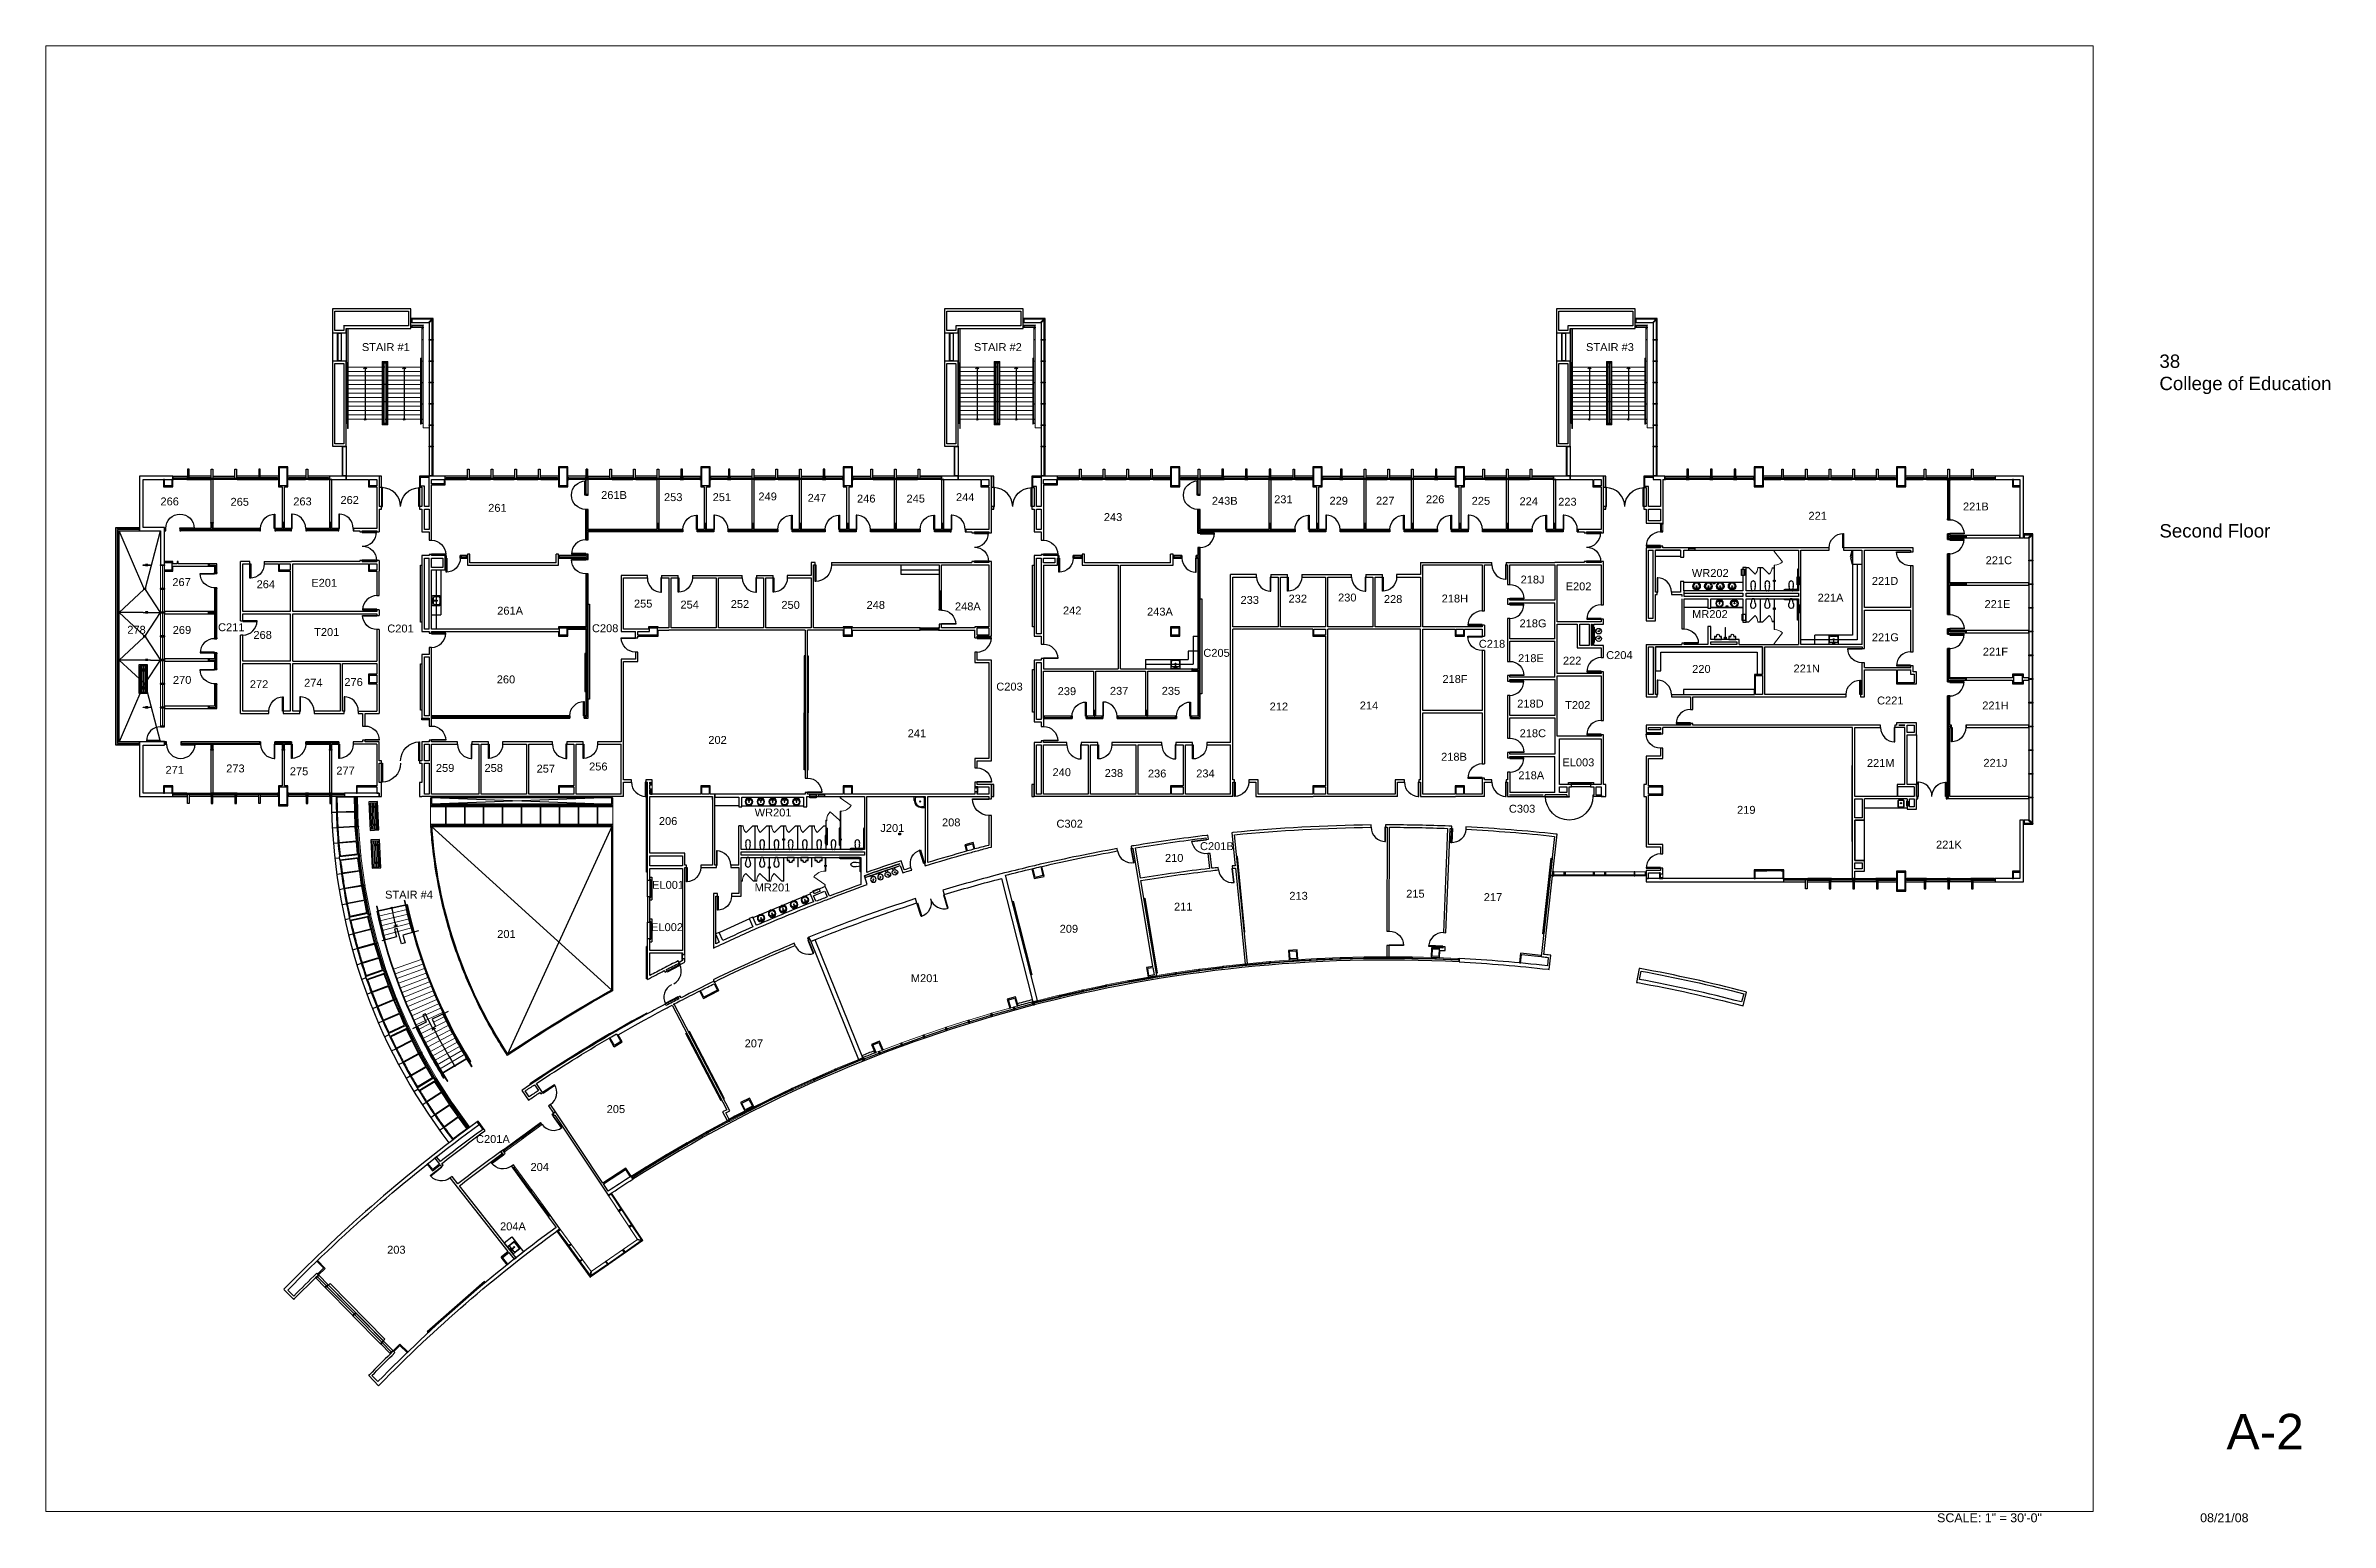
# Paper-space layout '11 x 17' of a CAD drawing. Header units: inches. Extents: x 0.1 to 16.2, y 0.1 to 10.5.
# The model-space entities are those that its viewports show. They can reach past a viewport. Long polylines and large blocks are cut down to what shows.
import ezdxf

# ---------------------------------------------------------------- set-up
doc = ezdxf.new("R2010")
doc.units = ezdxf.units.IN
doc.header["$LTSCALE"] = 48
doc.header["$MEASUREMENT"] = 0
doc.header["$PDMODE"] = 1
doc.header["$PDSIZE"] = -3
doc.linetypes.add('HIDDEN2', pattern=[0.1875, 0.125, -0.0625])
for name, color, linetype, lineweight in [('A-Anno-Note', 231, 'Continuous', 25), ('A-EQPM-FIXD', 2, 'Continuous', 13), ('A-FLOR', 4, 'Continuous', 35), ('A-FLOR-CASE', 3, 'Continuous', 25), ('A-FLOR-CASE-FILL', 254, 'Continuous', 25), ('A-FLOR-FIXT', 3, 'Continuous', 25), ('A-FLOR-HRAL', 4, 'Continuous', 5), ('A-FLOR-PFIX', 5, 'Continuous', 25), ('A-FLOR-STRS', 4, 'Continuous', 13), ('A-FLOR-TPTN', 4, 'Continuous', 18)]:
    doc.layers.add(name, color=color, linetype=linetype, lineweight=lineweight)
for name, color, linetype in [('a-below', 1, 'Continuous'), ('A-DETL-2', 2, 'Continuous'), ('A-DOOR', 4, 'Continuous'), ('A-FLOR-EVTR', 3, 'Continuous'), ('A-FLOR-FD', 1, 'Continuous'), ('A-FLOR-STEEL', 4, 'Continuous'), ('A-FLOR-STRS-ARRW', 1, 'Continuous'), ('A-GLAZ', 3, 'Continuous'), ('A-ROOF-OTLN', 6, 'Continuous'), ('A-WALL', 5, 'Continuous'), ('A-WALL-JAMB', 6, 'Continuous')]:
    doc.layers.add(name, color=color, linetype=linetype)
doc.styles.add('ATT', font='txt')

psp = doc.layouts.new('11 x 17')

# ---------------------------------------------------------------- texts
at = {"layer": 'A-Anno-Note', "color": 3, "attachment_point": 1}
for s, insert, char_height, width in [('{\\fArial|b0|i0|c0|p34;38\\PCollege of Education}', (14.97, 8.324), 0.09375, 1.22943), ('{\\fArial|b0|i0|c0|p34;Second Floor}', (14.97, 7.132), 0.09375, 1.22943), ('{\\fArial|b0|i0|c0|p34;A-2}', (15.441, 0.88), 0.25, 0.48714), ('{\\fArial|b0|i0|c0|p34;SCALE: 1" = 30\'-0"}', (13.408, 0.181), 0.0625, 0.80097), ('{\\fArial|b0|i0|c0|p34;08/21/08}', (15.256, 0.181), 0.0625, 0.36991)]:
    psp.add_mtext(s, dxfattribs=dict(at, insert=insert, char_height=char_height, width=width))

msp = doc.modelspace()

# ---------------------------------------------------------------- texts
at = {"layer": 'A-Anno-Note', "char_height": 20, "attachment_point": 1}
for s, insert in [('{\\fArial|b0|i0|c0|p34;STAIR #1}', (562, 1146.6)), ('{\\fArial|b0|i0|c0|p34;STAIR #2}', (2110, 1146.6)), ('{\\fArial|b0|i0|c0|p34;STAIR #3}', (3658, 1146.6)), ('{\\fArial|b0|i0|c0|p34;266}', (52.6, 756.2)), ('{\\fArial|b0|i0|c0|p34;265}', (229.8, 755.2)), ('{\\fArial|b0|i0|c0|p34;263}', (388.5, 756.2)), ('{\\fArial|b0|i0|c0|p34;262}', (507.8, 759.8)), ('{\\fArial|b0|i0|c0|p34;261B}', (1167.1, 772.4)), ('{\\fArial|b0|i0|c0|p34;253}', (1326.1, 767)), ('{\\fArial|b0|i0|c0|p34;251}', (1449.2, 767)), ('{\\fArial|b0|i0|c0|p34;249}', (1564.9, 768.8)), ('{\\fArial|b0|i0|c0|p34;247}', (1689.4, 765.2)), ('{\\fArial|b0|i0|c0|p34;246}', (1814.3, 763.4)), ('{\\fArial|b0|i0|c0|p34;245}', (1939.5, 763.4)), ('{\\fArial|b0|i0|c0|p34;244}', (2064.6, 767)), ('{\\fArial|b0|i0|c0|p34;243B}', (2711.6, 757.8)), ('{\\fArial|b0|i0|c0|p34;231}', (2869.2, 761.6)), ('{\\fArial|b0|i0|c0|p34;229}', (3009.2, 758)), ('{\\fArial|b0|i0|c0|p34;227}', (3126.8, 758)), ('{\\fArial|b0|i0|c0|p34;226}', (3253.1, 761.6)), ('{\\fArial|b0|i0|c0|p34;225}', (3368.8, 757.7)), ('{\\fArial|b0|i0|c0|p34;224}', (3489.8, 756.5)), ('{\\fArial|b0|i0|c0|p34;223}', (3587.6, 755.4)), ('{\\fArial|b0|i0|c0|p34;261}', (881.5, 739.9)), ('{\\fArial|b0|i0|c0|p34;243}', (2438.5, 716.6)), ('{\\fArial|b0|i0|c0|p34;221}', (4220.6, 719.9)), ('{\\fArial|b0|i0|c0|p34;221B}', (4611.3, 743.4)), ('{\\fArial|b0|i0|c0|p34;221C}', (4668.7, 607.4)), ('{\\fArial|b0|i0|c0|p34;267}', (82.7, 552.1)), ('{\\fArial|b0|i0|c0|p34;264}', (295.8, 546.7)), ('{\\fArial|b0|i0|c0|p34;E201}', (434, 550.3)), ('{\\fArial|b0|i0|c0|p34;218J}', (3492.6, 558.6)), ('{\\fArial|b0|i0|c0|p34;E202}', (3606.4, 541.3)), ('{\\fArial|b0|i0|c0|p34;WR202}', (3925.7, 575.2)), ('{\\fArial|b0|i0|c0|p34;221D}', (4380.9, 555.1)), ('{\\fArial|b0|i0|c0|p34;261A}', (904.3, 479.8)), ('{\\fArial|b0|i0|c0|p34;255}', (1250.1, 497.7)), ('{\\fArial|b0|i0|c0|p34;254}', (1367.7, 495.2)), ('{\\fArial|b0|i0|c0|p34;252}', (1494.9, 496.6)), ('{\\fArial|b0|i0|c0|p34;250}', (1623, 494.5)), ('{\\fArial|b0|i0|c0|p34;248}', (1838.4, 494.3)), ('{\\fArial|b0|i0|c0|p34;248A}', (2061.9, 490.6)), ('{\\fArial|b0|i0|c0|p34;242}', (2335.2, 480.3)), ('{\\fArial|b0|i0|c0|p34;243A}', (2547.8, 477.4)), ('{\\fArial|b0|i0|c0|p34;233}', (2784.2, 507)), ('{\\fArial|b0|i0|c0|p34;232}', (2905.7, 510.3)), ('{\\fArial|b0|i0|c0|p34;230}', (3030.9, 513.1)), ('{\\fArial|b0|i0|c0|p34;228}', (3146.8, 509.2)), ('{\\fArial|b0|i0|c0|p34;218H}', (3292.9, 510.6)), ('{\\fArial|b0|i0|c0|p34;MR202}', (3926.3, 471.2)), ('{\\fArial|b0|i0|c0|p34;221A}', (4243.8, 512.7)), ('{\\fArial|b0|i0|c0|p34;221E}', (4665.8, 496.5)), ('{\\fArial|b0|i0|c0|p34;278}', (-31.3, 431.5)), ('{\\fArial|b0|i0|c0|p34;269}', (83.6, 431.1)), ('{\\fArial|b0|i0|c0|p34;C211}', (198.3, 437.9)), ('{\\fArial|b0|i0|c0|p34;268}', (287.7, 418.5)), ('{\\fArial|b0|i0|c0|p34;T201}', (441.2, 425.7)), ('{\\fArial|b0|i0|c0|p34;C201}', (626.3, 434.7)), ('{\\fArial|b0|i0|c0|p34;C208}', (1143.9, 435.4)), ('{\\fArial|b0|i0|c0|p34;218G}', (3489.8, 447.7)), ('{\\fArial|b0|i0|c0|p34;221G}', (4380.9, 412.5)), ('{\\fArial|b0|i0|c0|p34;C205}', (2690.1, 373.1)), ('{\\fArial|b0|i0|c0|p34;C218}', (3386.8, 396)), ('{\\fArial|b0|i0|c0|p34;218E}', (3486.1, 359.6)), ('{\\fArial|b0|i0|c0|p34;222}', (3599.6, 353.4)), ('{\\fArial|b0|i0|c0|p34;C204}', (3708.9, 367.4)), ('{\\fArial|b0|i0|c0|p34;221F}', (4661.5, 376.2)), ('{\\fArial|b0|i0|c0|p34;270}', (84.1, 304.7)), ('{\\fArial|b0|i0|c0|p34;272}', (278.6, 293.8)), ('{\\fArial|b0|i0|c0|p34;274}', (415.9, 297.5)), ('{\\fArial|b0|i0|c0|p34;276}', (517.7, 299.3)), ('{\\fArial|b0|i0|c0|p34;260}', (903.1, 306)), ('{\\fArial|b0|i0|c0|p34;218F}', (3294.8, 307)), ('{\\fArial|b0|i0|c0|p34;220}', (3926.5, 332.5)), ('{\\fArial|b0|i0|c0|p34;221N}', (4182.8, 333.6)), ('{\\fArial|b0|i0|c0|p34;C203}', (2166.5, 287.8)), ('{\\fArial|b0|i0|c0|p34;239}', (2321.8, 276.2)), ('{\\fArial|b0|i0|c0|p34;237}', (2453.9, 277)), ('{\\fArial|b0|i0|c0|p34;235}', (2584.9, 277)), ('{\\fArial|b0|i0|c0|p34;212}', (2857.8, 237.4)), ('{\\fArial|b0|i0|c0|p34;214}', (3085.8, 240)), ('{\\fArial|b0|i0|c0|p34;218D}', (3484, 244.8)), ('{\\fArial|b0|i0|c0|p34;T202}', (3605.2, 241)), ('{\\fArial|b0|i0|c0|p34;C221}', (4394.1, 252.6)), ('{\\fArial|b0|i0|c0|p34;221H}', (4660.1, 240)), ('{\\fArial|b0|i0|c0|p34;202}', (1438.2, 152.9)), ('{\\fArial|b0|i0|c0|p34;241}', (1942.5, 169.5)), ('{\\fArial|b0|i0|c0|p34;218C}', (3490.1, 169.8)), ('{\\fArial|b0|i0|c0|p34;271}', (65.3, 77.1)), ('{\\fArial|b0|i0|c0|p34;273}', (218.9, 80.7)), ('{\\fArial|b0|i0|c0|p34;275}', (379.8, 73.5)), ('{\\fArial|b0|i0|c0|p34;277}', (497.3, 75.3)), ('{\\fArial|b0|i0|c0|p34;259}', (749.2, 82)), ('{\\fArial|b0|i0|c0|p34;258}', (872.1, 82)), ('{\\fArial|b0|i0|c0|p34;257}', (1003.9, 80.2)), ('{\\fArial|b0|i0|c0|p34;256}', (1136.7, 85.6)), ('{\\fArial|b0|i0|c0|p34;240}', (2308.7, 71.2)), ('{\\fArial|b0|i0|c0|p34;238}', (2440.6, 69.1)), ('{\\fArial|b0|i0|c0|p34;236}', (2550, 67.9)), ('{\\fArial|b0|i0|c0|p34;234}', (2672.2, 68)), ('{\\fArial|b0|i0|c0|p34;218B}', (3291.5, 110.3)), ('{\\fArial|b0|i0|c0|p34;218A}', (3486.9, 63.4)), ('{\\fArial|b0|i0|c0|p34;EL003}', (3598.2, 96.1)), ('{\\fArial|b0|i0|c0|p34;221M}', (4368.4, 94.5)), ('{\\fArial|b0|i0|c0|p34;221J}', (4663, 94.9)), ('{\\fArial|b0|i0|c0|p34;206}', (1313.2, -52.4)), ('{\\fArial|b0|i0|c0|p34;WR201}', (1555.4, -30.7)), ('{\\fArial|b0|i0|c0|p34;208}', (2029.2, -55.8)), ('{\\fArial|b0|i0|c0|p34;C303}', (3462.9, -21.2)), ('{\\fArial|b0|i0|c0|p34;219}', (4040, -24)), ('{\\fArial|b0|i0|c0|p34;J201}', (1873.2, -70)), ('{\\fArial|b0|i0|c0|p34;C302}', (2318.7, -59.1)), ('{\\fArial|b0|i0|c0|p34;221K}', (4543.2, -111.9)), ('{\\fArial|b0|i0|c0|p34;210}', (2593.1, -145.7)), ('{\\fArial|b0|i0|c0|p34;C201B}', (2681.7, -115.9)), ('{\\fArial|b0|i0|c0|p34;EL001}', (1296, -213.8)), ('{\\fArial|b0|i0|c0|p34;MR201}', (1555.4, -220.3)), ('{\\fArial|b0|i0|c0|p34;STAIR #4}', (620.6, -238.5)), ('{\\fArial|b0|i0|c0|p34;211}', (2616, -268.9)), ('{\\fArial|b0|i0|c0|p34;213}', (2907.6, -241.5)), ('{\\fArial|b0|i0|c0|p34;215}', (3203.2, -236.2)), ('{\\fArial|b0|i0|c0|p34;217}', (3399.4, -244.8)), ('{\\fArial|b0|i0|c0|p34;201}', (904.3, -338.1)), ('{\\fArial|b0|i0|c0|p34;EL002}', (1293.4, -320.8)), ('{\\fArial|b0|i0|c0|p34;209}', (2326.8, -324.9)), ('{\\fArial|b0|i0|c0|p34;M201}', (1950.4, -449.9)), ('{\\fArial|b0|i0|c0|p34;207}', (1530.1, -614.8)), ('{\\fArial|b0|i0|c0|p34;205}', (1181.1, -781.1)), ('{\\fArial|b0|i0|c0|p34;C201A}', (850.7, -856.8)), ('{\\fArial|b0|i0|c0|p34;204}', (988.5, -927.5)), ('{\\fArial|b0|i0|c0|p34;204A}', (911.5, -1077.7)), ('{\\fArial|b0|i0|c0|p34;203}', (625.9, -1136.8))]:
    msp.add_mtext(s, dxfattribs=dict(at, insert=insert))

# ---------------------------------------------------------------- blocks, each defined once
blk = doc.blocks.new('GBP01')
for p, q in [((-55.5, -1), (-55.5, -1.5)), ((-53.3, -1), (-55.5, -1)), ((-53.5, -3.5), (-5.5, -3.5)), ((-53.3, -1.125), (-53.3, -1)), ((-5.5, -1.5), (-52.925, -1.5)), ((-3.5, -5.5), (-3.5, -35.5)), ((-1.5, -35.125), (-1.5, -5.5)), ((-1.5, -37.5), (-1, -37.5)), ((-1, -35.5), (-1.125, -35.5)), ((-1, -37.5), (-1, -35.5))]:
    blk.add_line(p, q)
for centre, radius, start, end in [((-53.5, -1.5), 2, 180.0000083, 270.0000056), ((-52.925, -1.125), 0.375, 180.0000083, 270.0000056), ((-5.5, -5.5), 4, 0.0000056, 90.0000028), ((-5.5, -5.5), 2, 0.0000056, 90.0000028), ((-1.5, -35.5), 2, 180.0000083, 270.0000056), ((-1.125, -35.125), 0.375, 180.0000083, 270.0000056)]:
    blk.add_arc(centre, radius, start, end)
blk.add_point((0, 0))
blk = doc.blocks.new('urnp01')
for p, q in [((-9, -7.5), (-9, 0)), ((-9, 0), (9, 0)), ((9, 0), (9, -7.5)), ((-7, -7.5), (-9, -7.5)), ((-5, -6), (-7, -7.5)), ((-3.7, -10.6), (-5, -6)), ((5, -6), (3.7, -10.6)), ((7, -7.5), (5, -6)), ((9, -7.5), (7, -7.5))]:
    blk.add_line(p, q)
blk.add_arc((0, -9), 4.03, 203.68783, 336.31411)
blk.add_point((0, 0))
blk = doc.blocks.new('15PSNK03')
at = {"color": 0, "linetype": 'ByBlock'}
for p, q in [((0, 10.75), (0, -10.25)), ((20.5, 12.25), (1.5, 12.25)), ((2, -1.25), (2, 1.75)), ((9, 0.75), (3, 1.75)), ((4, 1.5), (4, 7.75)), ((7, 10.75), (17.5, 10.75)), ((9, -0.25), (9, 0.75)), ((20.5, 7.75), (20.5, -7.25)), ((22, -10.25), (22, 10.75)), ((1.5, -11.75), (20.5, -11.75)), ((3, -1.25), (9, -0.25)), ((4, -7.25), (4, -1)), ((17.5, -10.25), (7, -10.25))]:
    blk.add_line(p, q, dxfattribs=at)
for centre, radius in [((2.5, 2.75), 1), ((12, 0.25), 1.5), ((2.5, -2.25), 1)]:
    blk.add_circle(centre, radius, dxfattribs=at)
for centre, radius, start, end in [((1.5, 10.75), 1.5, 90, 180), ((7, 7.75), 3, 90, 180), ((17.5, 7.75), 3, 0, 90), ((20.5, 10.75), 1.5, 0, 90), ((1.5, -10.25), 1.5, 180, 270), ((7, -7.25), 3, 180, 270), ((17.5, -7.25), 3, 270, 0), ((20.5, -10.25), 1.5, 270, 0)]:
    blk.add_arc(centre, radius, start, end, dxfattribs=at)
at = {"color": 0, "linetype": 'ByBlock', "style": 'ATT'}
for tag, p, flags in [('ROOM_NUMBER', (0, -31), 1), ('ITEM', (0, -22), 3)]:
    blk.add_attdef(tag, p, '', height=6, dxfattribs=dict(at, flags=flags))
blk = doc.blocks.new('15PLAV05')
at = {"color": 0, "linetype": 'ByBlock'}
for p, q in [((2.5, -1.5), (2.5, 1.5)), ((7.5, 0.5), (3.5, 1.5)), ((4.5, 1.25), (4.5, 3.741657)), ((7.5, -0.5), (7.5, 0.5)), ((3.5, -1.5), (7.5, -0.5)), ((4.5, -3.741657), (4.5, -1.25))]:
    blk.add_line(p, q, dxfattribs=at)
for centre, radius in [((9.5, 0), 9.5), ((3, 2.5), 1), ((10, 0), 1), ((3, -2.5), 1)]:
    blk.add_circle(centre, radius, dxfattribs=at)
for centre, radius, start, end in [((7.5, 3.741657), 3, 123.748989, 180), ((10, 0), 7.5, 236.251011, 123.748989), ((7.5, -3.741657), 3, 180, 236.251011)]:
    blk.add_arc(centre, radius, start, end, dxfattribs=at)
at = {"color": 0, "linetype": 'ByBlock', "style": 'ATT'}
for tag, p, flags in [('ROOM_NUMBER', (0, -27), 1), ('ITEM', (0, -18), 3)]:
    blk.add_attdef(tag, p, '', height=6, dxfattribs=dict(at, flags=flags))
blk = doc.blocks.new('JANP01')
for p, q in [((-28, -10), (-28, 0)), ((-26, -6), (-26, -10)), ((-6, -2), (-22, -2)), ((-6, -26), (-10, -26)), ((-10, -28), (0, -28)), ((-2, -22), (-2, -6))]:
    blk.add_line(p, q)
blk.add_circle((-13, -13), 1.5)
for centre, radius, start, end in [((-10, -10), 18, 179.99987, 269.99981), ((-22, -6), 4, 90.00043, 179.99802), ((-10, -10), 16, 179.99987, 269.99981), ((-6, -6), 4, 0.00175, 89.99777), ((-6, -22), 4, 269.99658, 359.99928)]:
    blk.add_arc(centre, radius, start, end)
blk = doc.blocks.new('$ELKAYEDFPBM117C')
at = {"layer": 'A-FLOR-FIXT'}
for p, q in [((-19.2, -1), (-19.2, 0)), ((19.2, -1), (19.2, 0)), ((19.2, -1), (-19.2, -1)), ((-11.9, -5.5), (-11.9, -1)), ((-7, -16.7), (-7, -15.3)), ((-6.9, -5.5), (-6.9, -1)), ((-5.7, -15.2), (-6.7, -15.1)), ((-5.7, -16.8), (-6.7, -16.9)), ((6.9, -5.5), (6.9, -1)), ((11.7, -16.7), (11.7, -15.3)), ((11.9, -5.5), (11.9, -1)), ((13.1, -15.2), (12, -15.1)), ((13.1, -16.8), (12, -16.9))]:
    blk.add_line(p, q, dxfattribs=at)
for centre, radius in [((-9.4, -12), 7), ((-9.4, -12), 1.25), ((9.4, -12), 7), ((9.4, -12), 1.25)]:
    blk.add_circle(centre, radius, dxfattribs=at)
for centre, radius, start, end in [((-6.8, -15.3), 0.25, 81.31851, 180), ((-6.8, -16.7), 0.25, 180, 278.68191), ((-5.7, -16), 0.75, 269.99697, 90), ((12, -15.3), 0.25, 81.31851, 180), ((12, -16.7), 0.25, 180, 278.68191), ((13.1, -16), 0.75, 269.99697, 90)]:
    blk.add_arc(centre, radius, start, end, dxfattribs=at)
blk = doc.blocks.new('WCP02')
for p, q in [((3, -2.7), (3, 2.7)), ((3.8, 3.7), (16, 6)), ((16, -6), (3.8, -3.7))]:
    blk.add_line(p, q)
for centre, radius, start, end in [((4, 2.7), 1, 100.8851, 180), ((22, -11.4), 18.4, 70.94899, 109.051), ((25.5, 0), 6.5, 292.61842, 67.38013), ((4, -2.7), 1, 180, 259.1149), ((22, 11.4), 18.4, 250.94899, 289.05101)]:
    blk.add_arc(centre, radius, start, end)
blk.add_point((0, 0))
blk = doc.blocks.new('GBP42')
for p, q in [((-19.75, 0), (-22.25, 0)), ((-22.25, 0), (-22.25, -0.25)), ((-19.75, 0), (-19.75, -0.25)), ((22.25, 0), (19.75, 0)), ((19.75, 0), (19.75, -0.25)), ((22.25, 0), (22.25, -0.25)), ((-22.25, -0.25), (-19.75, -0.25)), ((-21.75, -1.5), (-21.75, -0.25)), ((-20.25, -0.75), (-20.25, -0.25)), ((-20.25, -3), (20.25, -3)), ((-19.5, -1.5), (19.5, -1.5)), ((19.75, -0.25), (22.25, -0.25)), ((20.25, -0.75), (20.25, -0.25)), ((21.75, -1.5), (21.75, -0.25))]:
    blk.add_line(p, q)
for centre, radius, start, end in [((-20.25, -1.5), 1.5, 180, 270), ((-19.5, -0.75), 0.75, 180, 270), ((19.5, -0.75), 0.75, 270, 360), ((20.25, -1.5), 1.5, 270, 360)]:
    blk.add_arc(centre, radius, start, end)
blk = doc.blocks.new('*U114')
at = {"linetype": 'ByBlock', "lineweight": -2}
for p, q in [((147.5, 0), (-8.5, 0)), ((147.5, -8.5), (147.5, 0)), ((0, -8.5), (147.5, -8.5))]:
    blk.add_line(p, q, dxfattribs=at)
at = {"lineweight": -2}
for p, q in [((147.5, 0), (-8.5, 0)), ((147.5, -8.5), (147.5, 0)), ((0, -8.5), (147.5, -8.5))]:
    blk.add_line(p, q, dxfattribs=at)
blk = doc.blocks.new('*U115')
at = {"linetype": 'ByBlock', "lineweight": -2}
for p, q in [((24, 0), (3, 0)), ((146, 0), (30, 0)), ((30, 0), (30, 0)), ((156, 0), (152, 0)), ((156, -6), (156, 0)), ((192, 0), (192, -6)), ((305, 0), (192, 0)), ((315, 0), (311, 0)), ((315, -6), (315, 0)), ((351, 0), (351, -6)), ((375.5, 0), (351, 0)), ((30, -6), (156, -6)), ((192, -6), (315, -6)), ((351, -6), (381.5, -6))]:
    blk.add_line(p, q, dxfattribs=at)
at = {"lineweight": -2}
for p, q in [((24, 0), (3, 0)), ((146, 0), (30, 0)), ((30, 0), (30, 0)), ((156, 0), (152, 0)), ((156, -6), (156, 0)), ((192, 0), (192, -6)), ((305, 0), (192, 0)), ((315, 0), (311, 0)), ((315, -6), (315, 0)), ((351, 0), (351, -6)), ((375.5, 0), (351, 0)), ((30, -6), (156, -6)), ((192, -6), (315, -6)), ((351, -6), (381.5, -6))]:
    blk.add_line(p, q, dxfattribs=at)
blk = doc.blocks.new('*U116')
at = {"linetype": 'ByBlock', "lineweight": -2}
for p, q in [((136.7, 0), (0, 0)), ((6, -6), (130.7, -6))]:
    blk.add_line(p, q, dxfattribs=at)
at = {"lineweight": -2}
for p, q in [((136.7, 0), (0, 0)), ((6, -6), (130.7, -6))]:
    blk.add_line(p, q, dxfattribs=at)
blk = doc.blocks.new('*U117')
at = {"linetype": 'ByBlock', "lineweight": -2}
for p, q in [((461, 0), (315, 0)), ((155, 0), (0, 0)), ((0, -6), (30, -6)), ((36, -6), (345, -6)), ((309, 0), (161, 0)), ((347.5, -6), (366.5, -6)), ((369, -6), (459, -6)), ((465, -6), (471, -6))]:
    blk.add_line(p, q, dxfattribs=at)
at = {"lineweight": -2}
for p, q in [((461, 0), (315, 0)), ((155, 0), (0, 0)), ((0, -6), (30, -6)), ((36, -6), (345, -6)), ((309, 0), (161, 0)), ((347.5, -6), (366.5, -6)), ((369, -6), (459, -6)), ((465, -6), (471, -6))]:
    blk.add_line(p, q, dxfattribs=at)
blk = doc.blocks.new('*U118')
at = {"linetype": 'ByBlock', "lineweight": -2}
for p, q in [((0, 0), (0, -8.5)), ((88, 0), (0, 0)), ((88, -8.5), (88, 0)), ((0, -8.5), (88, -8.5))]:
    blk.add_line(p, q, dxfattribs=at)
at = {"lineweight": -2}
for p, q in [((0, 0), (0, -8.5)), ((88, 0), (0, 0)), ((88, -8.5), (88, 0)), ((0, -8.5), (88, -8.5))]:
    blk.add_line(p, q, dxfattribs=at)
blk = doc.blocks.new('*U119')
at = {"linetype": 'ByBlock', "lineweight": -2}
for p, q in [((81.7, 0), (6.2, 0)), ((81.7, -6), (81.7, 0)), ((123.7, 0), (123.7, -6)), ((129.7, 0), (123.7, 0)), ((1.6, -6), (81.7, -6)), ((123.7, -6), (159.7, -6)), ((153.7, 0), (135.7, 0))]:
    blk.add_line(p, q, dxfattribs=at)
at = {"lineweight": -2}
for p, q in [((81.7, 0), (6.2, 0)), ((81.7, -6), (81.7, 0)), ((123.7, 0), (123.7, -6)), ((129.7, 0), (123.7, 0)), ((1.6, -6), (81.7, -6)), ((123.7, -6), (159.7, -6)), ((153.7, 0), (135.7, 0))]:
    blk.add_line(p, q, dxfattribs=at)
blk = doc.blocks.new('*U120')
at = {"linetype": 'ByBlock', "lineweight": -2}
for p, q in [((-8.5, 0), (68.5, 0)), ((74.5, 0), (132.5, 0)), ((132.5, -6), (132.5, 0)), ((0, -6), (16, -6)), ((18.5, -6), (123.5, -6)), ((129.5, -6), (132.5, -6))]:
    blk.add_line(p, q, dxfattribs=at)
at = {"lineweight": -2}
for p, q in [((-8.5, 0), (68.5, 0)), ((74.5, 0), (132.5, 0)), ((132.5, -6), (132.5, 0)), ((0, -6), (16, -6)), ((18.5, -6), (123.5, -6)), ((129.5, -6), (132.5, -6))]:
    blk.add_line(p, q, dxfattribs=at)
blk = doc.blocks.new('*U121')
at = {"linetype": 'ByBlock', "lineweight": -2}
for p, q in [((138, 0), (0, 0)), ((8.5, -8.5), (129.5, -8.5))]:
    blk.add_line(p, q, dxfattribs=at)
at = {"lineweight": -2}
for p, q in [((138, 0), (0, 0)), ((8.5, -8.5), (129.5, -8.5))]:
    blk.add_line(p, q, dxfattribs=at)
blk = doc.blocks.new('*U122')
at = {"linetype": 'ByBlock', "lineweight": -2}
for p, q in [((11.7, 3), (1.2, 3)), ((112.2, 3), (14.2, 3)), ((1.2, -3), (106.2, -3))]:
    blk.add_line(p, q, dxfattribs=at)
at = {"lineweight": -2}
for p, q in [((11.7, 3), (1.2, 3)), ((112.2, 3), (14.2, 3)), ((1.2, -3), (106.2, -3))]:
    blk.add_line(p, q, dxfattribs=at)
blk = doc.blocks.new('*U123')
at = {"linetype": 'ByBlock', "lineweight": -2}
for p, q in [((36, 0), (0, 0)), ((42, 0), (423, 0)), ((555, 0), (429, 0)), ((591.5, 0), (561, 0)), ((6, -6), (211.5, -6)), ((217.5, -6), (423, -6)), ((429, -6), (585.5, -6))]:
    blk.add_line(p, q, dxfattribs=at)
at = {"lineweight": -2}
for p, q in [((36, 0), (0, 0)), ((42, 0), (423, 0)), ((555, 0), (429, 0)), ((591.5, 0), (561, 0)), ((6, -6), (211.5, -6)), ((217.5, -6), (423, -6)), ((429, -6), (585.5, -6))]:
    blk.add_line(p, q, dxfattribs=at)
blk = doc.blocks.new('*U124')
at = {"linetype": 'ByBlock', "lineweight": -2}
for p, q in [((132, 0), (6, 0)), ((6, -6), (132, -6))]:
    blk.add_line(p, q, dxfattribs=at)
at = {"lineweight": -2}
for p, q in [((132, 0), (6, 0)), ((6, -6), (132, -6))]:
    blk.add_line(p, q, dxfattribs=at)
blk = doc.blocks.new('*U125')
at = {"linetype": 'ByBlock', "lineweight": -2}
for p, q in [((24.5, 0), (6, 0)), ((405, 0), (27, 0)), ((423, 0), (407.5, 0)), ((555, 0), (429, 0)), ((6, -6), (405, -6)), ((405, -6), (423, -6)), ((429, -6), (555, -6))]:
    blk.add_line(p, q, dxfattribs=at)
at = {"lineweight": -2}
for p, q in [((24.5, 0), (6, 0)), ((405, 0), (27, 0)), ((423, 0), (407.5, 0)), ((555, 0), (429, 0)), ((6, -6), (405, -6)), ((405, -6), (423, -6)), ((429, -6), (555, -6))]:
    blk.add_line(p, q, dxfattribs=at)
blk = doc.blocks.new('*U126')
at = {"linetype": 'ByBlock', "lineweight": -2}
for p, q in [((52.5, 0), (3, 0)), ((52.5, -6), (52.5, 0)), ((88.5, 0), (88.5, -6)), ((92.5, 0), (88.5, 0)), ((102.5, 0), (98.5, 0)), ((102.5, -6), (102.5, 0)), ((138.5, 0), (138.5, -6)), ((189.7, 0), (138.5, 0)), ((246.9, 0), (195.7, 0)), ((246.9, -6), (246.9, 0)), ((282.9, 0), (282.9, -6)), ((286.9, 0), (282.9, 0)), ((296.9, 0), (292.9, 0)), ((296.9, -6), (296.9, 0)), ((332.9, 0), (332.9, -6)), ((384.1, 0), (332.9, 0)), ((441.3, 0), (390.1, 0)), ((441.3, -6), (441.3, 0)), ((477.3, 0), (477.3, -6)), ((481.3, 0), (477.3, 0)), ((491.3, 0), (487.3, 0)), ((491.3, -6), (491.3, 0)), ((527.3, 0), (527.3, -6)), ((527.3, 0), (578.5, 0)), ((585.5, 0), (584.5, 0)), ((3, -6), (52.5, -6)), ((88.5, -6), (102.5, -6)), ((138.5, -6), (246.9, -6)), ((282.9, -6), (296.9, -6)), ((332.9, -6), (441.3, -6)), ((477.3, -6), (491.3, -6)), ((527.3, -6), (546.5, -6)), ((552.5, -6), (588.5, -6))]:
    blk.add_line(p, q, dxfattribs=at)
at = {"lineweight": -2}
for p, q in [((52.5, 0), (3, 0)), ((52.5, -6), (52.5, 0)), ((88.5, 0), (88.5, -6)), ((92.5, 0), (88.5, 0)), ((102.5, 0), (98.5, 0)), ((102.5, -6), (102.5, 0)), ((138.5, 0), (138.5, -6)), ((189.7, 0), (138.5, 0)), ((246.9, 0), (195.7, 0)), ((246.9, -6), (246.9, 0)), ((282.9, 0), (282.9, -6)), ((286.9, 0), (282.9, 0)), ((296.9, 0), (292.9, 0)), ((296.9, -6), (296.9, 0)), ((332.9, 0), (332.9, -6)), ((384.1, 0), (332.9, 0)), ((441.3, 0), (390.1, 0)), ((441.3, -6), (441.3, 0)), ((477.3, 0), (477.3, -6)), ((481.3, 0), (477.3, 0)), ((491.3, 0), (487.3, 0)), ((491.3, -6), (491.3, 0)), ((527.3, 0), (527.3, -6)), ((527.3, 0), (578.5, 0)), ((585.5, 0), (584.5, 0)), ((3, -6), (52.5, -6)), ((88.5, -6), (102.5, -6)), ((138.5, -6), (246.9, -6)), ((282.9, -6), (296.9, -6)), ((332.9, -6), (441.3, -6)), ((477.3, -6), (491.3, -6)), ((527.3, -6), (546.5, -6)), ((552.5, -6), (588.5, -6))]:
    blk.add_line(p, q, dxfattribs=at)
blk = doc.blocks.new('*U127')
at = {"linetype": 'ByBlock', "lineweight": -2}
for p, q in [((131.9, 0), (6, 0)), ((6, -6), (131.9, -6)), ((131.9, -6), (131.9, 0))]:
    blk.add_line(p, q, dxfattribs=at)
at = {"lineweight": -2}
for p, q in [((131.9, 0), (6, 0)), ((6, -6), (131.9, -6)), ((131.9, -6), (131.9, 0))]:
    blk.add_line(p, q, dxfattribs=at)
blk = doc.blocks.new('*U128')
at = {"linetype": 'ByBlock', "lineweight": -2}
for p, q in [((132, 0), (6, 0)), ((132, -6), (132, 0)), ((6, -6), (132, -6))]:
    blk.add_line(p, q, dxfattribs=at)
at = {"lineweight": -2}
for p, q in [((132, 0), (6, 0)), ((132, -6), (132, 0)), ((6, -6), (132, -6))]:
    blk.add_line(p, q, dxfattribs=at)
blk = doc.blocks.new('*U129')
at = {"linetype": 'ByBlock', "lineweight": -2}
for p, q in [((132, 0), (6, 0)), ((6, -6), (132, -6))]:
    blk.add_line(p, q, dxfattribs=at)
at = {"lineweight": -2}
for p, q in [((132, 0), (6, 0)), ((6, -6), (132, -6))]:
    blk.add_line(p, q, dxfattribs=at)
blk = doc.blocks.new('*U130')
at = {"linetype": 'ByBlock', "lineweight": -2}
for p, q in [((6, 0), (130.7, 0)), ((136.7, 0), (561, 0)), ((0, -6), (36, -6)), ((42, -6), (423, -6)), ((429, -6), (555, -6))]:
    blk.add_line(p, q, dxfattribs=at)
at = {"lineweight": -2}
for p, q in [((6, 0), (130.7, 0)), ((136.7, 0), (561, 0)), ((0, -6), (36, -6)), ((42, -6), (423, -6)), ((429, -6), (555, -6))]:
    blk.add_line(p, q, dxfattribs=at)
blk = doc.blocks.new('*U131')
at = {"linetype": 'ByBlock', "lineweight": -2}
for p, q in [((132, 0), (6, 0)), ((6, -6), (132, -6)), ((132, -6), (132, 0))]:
    blk.add_line(p, q, dxfattribs=at)
at = {"lineweight": -2}
for p, q in [((132, 0), (6, 0)), ((6, -6), (132, -6)), ((132, -6), (132, 0))]:
    blk.add_line(p, q, dxfattribs=at)
blk = doc.blocks.new('*U132')
at = {"linetype": 'ByBlock', "lineweight": -2}
for p, q in [((132, 0), (6, 0)), ((132, -6), (132, 0)), ((6, -6), (132, -6))]:
    blk.add_line(p, q, dxfattribs=at)
at = {"lineweight": -2}
for p, q in [((132, 0), (6, 0)), ((132, -6), (132, 0)), ((6, -6), (132, -6))]:
    blk.add_line(p, q, dxfattribs=at)
blk = doc.blocks.new('*U133')
at = {"linetype": 'ByBlock', "lineweight": -2}
for p, q in [((132, 0), (6, 0)), ((132, -6), (132, 0)), ((6, -6), (132, -6))]:
    blk.add_line(p, q, dxfattribs=at)
at = {"lineweight": -2}
for p, q in [((132, 0), (6, 0)), ((132, -6), (132, 0)), ((6, -6), (132, -6))]:
    blk.add_line(p, q, dxfattribs=at)
blk = doc.blocks.new('*U134')
at = {"linetype": 'ByBlock', "lineweight": -2}
for p, q in [((113.5, 0), (6, 0)), ((6, -6), (113.5, -6))]:
    blk.add_line(p, q, dxfattribs=at)
at = {"lineweight": -2}
for p, q in [((113.5, 0), (6, 0)), ((6, -6), (113.5, -6))]:
    blk.add_line(p, q, dxfattribs=at)
blk = doc.blocks.new('*U135')
at = {"linetype": 'ByBlock', "lineweight": -2}
for p, q in [((66, 3), (0, 3)), ((66, -3), (66, 3)), ((102, 3), (102, -3)), ((102, 3), (144, 3)), ((144, -3), (144, 3)), ((180, 3), (180, -3)), ((180, 3), (306, 3)), ((306, -3), (306, 3)), ((342, 3), (342, -3)), ((342, 3), (384, 3)), ((384, -3), (384, 3)), ((420, 3), (420, -3)), ((480, 3), (420, 3)), ((6, -3), (66, -3)), ((102, -3), (120, -3)), ((126, -3), (144, -3)), ((180, -3), (240, -3)), ((246, -3), (306, -3)), ((342, -3), (360, -3)), ((366, -3), (384, -3)), ((420, -3), (480, -3))]:
    blk.add_line(p, q, dxfattribs=at)
at = {"lineweight": -2}
for p, q in [((66, 3), (0, 3)), ((66, -3), (66, 3)), ((102, 3), (102, -3)), ((102, 3), (144, 3)), ((144, -3), (144, 3)), ((180, 3), (180, -3)), ((180, 3), (306, 3)), ((306, -3), (306, 3)), ((342, 3), (342, -3)), ((342, 3), (384, 3)), ((384, -3), (384, 3)), ((420, 3), (420, -3)), ((480, 3), (420, 3)), ((6, -3), (66, -3)), ((102, -3), (120, -3)), ((126, -3), (144, -3)), ((180, -3), (240, -3)), ((246, -3), (306, -3)), ((342, -3), (360, -3)), ((366, -3), (384, -3)), ((420, -3), (480, -3))]:
    blk.add_line(p, q, dxfattribs=at)
blk = doc.blocks.new('*U136')
at = {"linetype": 'ByBlock', "lineweight": -2}
for p, q in [((113.5, 0), (6, 0)), ((6, -6), (113.5, -6))]:
    blk.add_line(p, q, dxfattribs=at)
at = {"lineweight": -2}
for p, q in [((113.5, 0), (6, 0)), ((6, -6), (113.5, -6))]:
    blk.add_line(p, q, dxfattribs=at)
blk = doc.blocks.new('*U137')
at = {"linetype": 'ByBlock', "lineweight": -2}
for p, q in [((119.5, 0), (3, 0)), ((119.5, -6), (119.5, 0)), ((155.5, 0), (155.5, -6)), ((155.5, 0), (183.5, 0)), ((183.5, -6), (183.5, 0)), ((219.5, 0), (506.5, 0)), ((219.5, 0), (219.5, -6)), ((506.5, -6), (506.5, 0)), ((542.5, 0), (542.5, -6)), ((546.5, 0), (542.5, 0)), ((588.5, 0), (552.5, 0)), ((3, -6), (119.5, -6)), ((155.5, -6), (159.5, -6)), ((165.5, -6), (183.5, -6)), ((219.5, -6), (371, -6)), ((377, -6), (506.5, -6)), ((542.5, -6), (582.5, -6))]:
    blk.add_line(p, q, dxfattribs=at)
at = {"lineweight": -2}
for p, q in [((119.5, 0), (3, 0)), ((119.5, -6), (119.5, 0)), ((155.5, 0), (155.5, -6)), ((155.5, 0), (183.5, 0)), ((183.5, -6), (183.5, 0)), ((219.5, 0), (506.5, 0)), ((219.5, 0), (219.5, -6)), ((506.5, -6), (506.5, 0)), ((542.5, 0), (542.5, -6)), ((546.5, 0), (542.5, 0)), ((588.5, 0), (552.5, 0)), ((3, -6), (119.5, -6)), ((155.5, -6), (159.5, -6)), ((165.5, -6), (183.5, -6)), ((219.5, -6), (371, -6)), ((377, -6), (506.5, -6)), ((542.5, -6), (582.5, -6))]:
    blk.add_line(p, q, dxfattribs=at)
blk = doc.blocks.new('*U138')
at = {"linetype": 'ByBlock', "lineweight": -2}
for p, q in [((114, 3), (0, 3)), ((0, -3), (114, -3))]:
    blk.add_line(p, q, dxfattribs=at)
at = {"lineweight": -2}
for p, q in [((114, 3), (0, 3)), ((0, -3), (114, -3))]:
    blk.add_line(p, q, dxfattribs=at)
blk = doc.blocks.new('*U139')
at = {"linetype": 'ByBlock', "lineweight": -2}
for p, q in [((114, 3), (0, 3)), ((0, -3), (114, -3))]:
    blk.add_line(p, q, dxfattribs=at)
at = {"lineweight": -2}
for p, q in [((114, 3), (0, 3)), ((0, -3), (114, -3))]:
    blk.add_line(p, q, dxfattribs=at)
blk = doc.blocks.new('*U140')
at = {"linetype": 'ByBlock', "lineweight": -2}
for p, q in [((114, 3), (0, 3)), ((0, -3), (114, -3))]:
    blk.add_line(p, q, dxfattribs=at)
at = {"lineweight": -2}
for p, q in [((114, 3), (0, 3)), ((0, -3), (114, -3))]:
    blk.add_line(p, q, dxfattribs=at)
blk = doc.blocks.new('*U141')
at = {"linetype": 'ByBlock', "lineweight": -2}
for p, q in [((114, 3), (0, 3)), ((0, -3), (114, -3))]:
    blk.add_line(p, q, dxfattribs=at)
at = {"lineweight": -2}
for p, q in [((114, 3), (0, 3)), ((0, -3), (114, -3))]:
    blk.add_line(p, q, dxfattribs=at)
blk = doc.blocks.new('*U142')
at = {"linetype": 'ByBlock', "lineweight": -2}
for p, q in [((156, 3), (6, 3)), ((6, -3), (156, -3))]:
    blk.add_line(p, q, dxfattribs=at)
at = {"lineweight": -2}
for p, q in [((156, 3), (6, 3)), ((6, -3), (156, -3))]:
    blk.add_line(p, q, dxfattribs=at)
blk = doc.blocks.new('*U143')
at = {"linetype": 'ByBlock', "lineweight": -2}
for p, q in [((114, 0), (0, 0)), ((400.3, 0), (120, 0)), ((426.8, 0), (406.3, 0)), ((426.8, -6), (426.8, 0)), ((462.8, 0), (523.3, 0)), ((462.8, 0), (462.8, -6)), ((523.3, -6), (523.3, 0)), ((559.3, 0), (559.3, -6)), ((598.8, 0), (559.3, 0)), ((598.8, -6), (598.8, 0)), ((-6, -6), (400.3, -6)), ((400.3, -6), (426.8, -6)), ((462.8, -6), (466.8, -6)), ((472.8, -6), (523.3, -6)), ((559.3, -6), (598.8, -6))]:
    blk.add_line(p, q, dxfattribs=at)
at = {"lineweight": -2}
for p, q in [((114, 0), (0, 0)), ((400.3, 0), (120, 0)), ((426.8, 0), (406.3, 0)), ((426.8, -6), (426.8, 0)), ((462.8, 0), (523.3, 0)), ((462.8, 0), (462.8, -6)), ((523.3, -6), (523.3, 0)), ((559.3, 0), (559.3, -6)), ((598.8, 0), (559.3, 0)), ((598.8, -6), (598.8, 0)), ((-6, -6), (400.3, -6)), ((400.3, -6), (426.8, -6)), ((462.8, -6), (466.8, -6)), ((472.8, -6), (523.3, -6)), ((559.3, -6), (598.8, -6))]:
    blk.add_line(p, q, dxfattribs=at)
blk = doc.blocks.new('*U144')
at = {"linetype": 'ByBlock', "lineweight": -2}
for p, q in [((14.9, 0), (6, 0)), ((14.9, -6), (14.9, 0)), ((98.9, 0), (98.9, -6)), ((165, 0), (98.9, 0)), ((6, -6), (14.9, -6)), ((98.9, -6), (165, -6))]:
    blk.add_line(p, q, dxfattribs=at)
at = {"lineweight": -2}
for p, q in [((14.9, 0), (6, 0)), ((14.9, -6), (14.9, 0)), ((98.9, 0), (98.9, -6)), ((165, 0), (98.9, 0)), ((6, -6), (14.9, -6)), ((98.9, -6), (165, -6))]:
    blk.add_line(p, q, dxfattribs=at)
blk = doc.blocks.new('*U145')
at = {"linetype": 'ByBlock', "lineweight": -2}
for p, q in [((132, 0), (6, 0)), ((171, 0), (138, 0)), ((6, -6), (165, -6))]:
    blk.add_line(p, q, dxfattribs=at)
at = {"lineweight": -2}
for p, q in [((132, 0), (6, 0)), ((171, 0), (138, 0)), ((6, -6), (165, -6))]:
    blk.add_line(p, q, dxfattribs=at)
blk = doc.blocks.new('*U146')
at = {"linetype": 'ByBlock', "lineweight": -2}
for p, q in [((106.2, 3), (1.2, 3)), ((1.2, -3), (106.2, -3))]:
    blk.add_line(p, q, dxfattribs=at)
at = {"lineweight": -2}
for p, q in [((106.2, 3), (1.2, 3)), ((1.2, -3), (106.2, -3))]:
    blk.add_line(p, q, dxfattribs=at)
blk = doc.blocks.new('*U147')
at = {"linetype": 'ByBlock', "lineweight": -2}
for p, q in [((129.5, 3), (6, 3)), ((129.5, -3), (129.5, 3)), ((6, -3), (129.5, -3))]:
    blk.add_line(p, q, dxfattribs=at)
at = {"lineweight": -2}
for p, q in [((129.5, 3), (6, 3)), ((129.5, -3), (129.5, 3)), ((6, -3), (129.5, -3))]:
    blk.add_line(p, q, dxfattribs=at)
blk = doc.blocks.new('*U148')
at = {"linetype": 'ByBlock', "lineweight": -2}
for p, q in [((138, 0), (0, 0)), ((8.5, -8.5), (129.5, -8.5))]:
    blk.add_line(p, q, dxfattribs=at)
at = {"lineweight": -2}
for p, q in [((138, 0), (0, 0)), ((8.5, -8.5), (129.5, -8.5))]:
    blk.add_line(p, q, dxfattribs=at)
blk = doc.blocks.new('*U149')
at = {"linetype": 'ByBlock', "lineweight": -2}
for p, q in [((58, 0), (0, 0)), ((112.8, 0), (64, 0)), ((6, -6), (58, -6)), ((64, -6), (115.3, -6))]:
    blk.add_line(p, q, dxfattribs=at)
at = {"lineweight": -2}
for p, q in [((58, 0), (0, 0)), ((112.8, 0), (64, 0)), ((6, -6), (58, -6)), ((64, -6), (115.3, -6))]:
    blk.add_line(p, q, dxfattribs=at)
blk = doc.blocks.new('*U150')
at = {"linetype": 'ByBlock', "lineweight": -2}
for p, q in [((132, 0), (6, 0)), ((6, -6), (132, -6)), ((132, -6), (132, 0))]:
    blk.add_line(p, q, dxfattribs=at)
at = {"lineweight": -2}
for p, q in [((132, 0), (6, 0)), ((6, -6), (132, -6)), ((132, -6), (132, 0))]:
    blk.add_line(p, q, dxfattribs=at)
blk = doc.blocks.new('*U151')
at = {"linetype": 'ByBlock', "lineweight": -2}
for p, q in [((113.5, 0), (6, 0)), ((6, -6), (113.5, -6))]:
    blk.add_line(p, q, dxfattribs=at)
at = {"lineweight": -2}
for p, q in [((113.5, 0), (6, 0)), ((6, -6), (113.5, -6))]:
    blk.add_line(p, q, dxfattribs=at)
blk = doc.blocks.new('*U152')
at = {"linetype": 'ByBlock', "lineweight": -2}
for p, q in [((132, 0), (6, 0)), ((132, -6), (132, 0)), ((6, -6), (132, -6))]:
    blk.add_line(p, q, dxfattribs=at)
at = {"lineweight": -2}
for p, q in [((132, 0), (6, 0)), ((132, -6), (132, 0)), ((6, -6), (132, -6))]:
    blk.add_line(p, q, dxfattribs=at)
blk = doc.blocks.new('*U153')
at = {"linetype": 'ByBlock', "lineweight": -2}
for p, q in [((225, 0), (6, 0)), ((365, 0), (231, 0)), ((365, -6), (365, 0)), ((401, 0), (401, -6)), ((405, 0), (401, 0)), ((451, 0), (451, -6)), ((451, 0), (528, 0)), ((0, -6), (365, -6)), ((401, -6), (415, -6)), ((415, 0), (411, 0)), ((415, -6), (415, 0)), ((451, -6), (471.5, -6)), ((477.5, -6), (528, -6)), ((528, -6), (528, 0)), ((564, 0), (564, -6)), ((603.5, 0), (564, 0)), ((564, -6), (603.5, -6)), ((603.5, -6), (603.5, 0))]:
    blk.add_line(p, q, dxfattribs=at)
at = {"lineweight": -2}
for p, q in [((225, 0), (6, 0)), ((365, 0), (231, 0)), ((365, -6), (365, 0)), ((401, 0), (401, -6)), ((405, 0), (401, 0)), ((451, 0), (451, -6)), ((451, 0), (528, 0)), ((0, -6), (365, -6)), ((401, -6), (415, -6)), ((415, 0), (411, 0)), ((415, -6), (415, 0)), ((451, -6), (471.5, -6)), ((477.5, -6), (528, -6)), ((528, -6), (528, 0)), ((564, 0), (564, -6)), ((603.5, 0), (564, 0)), ((564, -6), (603.5, -6)), ((603.5, -6), (603.5, 0))]:
    blk.add_line(p, q, dxfattribs=at)
blk = doc.blocks.new('*U154')
at = {"linetype": 'ByBlock', "lineweight": -2}
for p, q in [((114, 3), (0, 3)), ((0, -3), (114, -3))]:
    blk.add_line(p, q, dxfattribs=at)
at = {"lineweight": -2}
for p, q in [((114, 3), (0, 3)), ((0, -3), (114, -3))]:
    blk.add_line(p, q, dxfattribs=at)
blk = doc.blocks.new('*U155')
at = {"linetype": 'ByBlock', "lineweight": -2}
for p, q in [((84, 0), (35, 0)), ((138, 0), (90, 0)), ((6, -6), (84, -6)), ((90, -6), (132, -6))]:
    blk.add_line(p, q, dxfattribs=at)
at = {"lineweight": -2}
for p, q in [((84, 0), (35, 0)), ((138, 0), (90, 0)), ((6, -6), (84, -6)), ((90, -6), (132, -6))]:
    blk.add_line(p, q, dxfattribs=at)
blk = doc.blocks.new('*U156')
at = {"linetype": 'ByBlock', "lineweight": -2}
for p, q in [((66, 3), (0, 3)), ((66, -3), (66, 3)), ((102, 3), (102, -3)), ((102, 3), (144, 3)), ((144, -3), (144, 3)), ((180, 3), (306, 3)), ((180, 3), (180, -3)), ((306, -3), (306, 3)), ((342, 3), (384, 3)), ((342, 3), (342, -3)), ((384, -3), (384, 3)), ((420, 3), (420, -3)), ((480, 3), (420, 3)), ((6, -3), (66, -3)), ((102, -3), (120, -3)), ((126, -3), (144, -3)), ((180, -3), (240, -3)), ((246, -3), (306, -3)), ((342, -3), (360, -3)), ((366, -3), (384, -3)), ((420, -3), (480, -3))]:
    blk.add_line(p, q, dxfattribs=at)
at = {"lineweight": -2}
for p, q in [((66, 3), (0, 3)), ((66, -3), (66, 3)), ((102, 3), (102, -3)), ((102, 3), (144, 3)), ((144, -3), (144, 3)), ((180, 3), (306, 3)), ((180, 3), (180, -3)), ((306, -3), (306, 3)), ((342, 3), (384, 3)), ((342, 3), (342, -3)), ((384, -3), (384, 3)), ((420, 3), (420, -3)), ((480, 3), (420, 3)), ((6, -3), (66, -3)), ((102, -3), (120, -3)), ((126, -3), (144, -3)), ((180, -3), (240, -3)), ((246, -3), (306, -3)), ((342, -3), (360, -3)), ((366, -3), (384, -3)), ((420, -3), (480, -3))]:
    blk.add_line(p, q, dxfattribs=at)
blk = doc.blocks.new('*U157')
at = {"linetype": 'ByBlock', "lineweight": -2}
for p, q in [((6, 0), (66, 0)), ((66, -6), (66, 0)), ((102, 0), (102, -6)), ((120, 0), (102, 0)), ((186, 0), (126, 0)), ((186, -6), (186, 0)), ((222, 0), (222, -6)), ((240, 0), (222, 0)), ((264, 0), (246, 0)), ((264, -6), (264, 0)), ((300, 0), (300, -6)), ((420, 0), (300, 0)), ((502, 0), (426, 0)), ((502, -6), (502, 0)), ((538, 0), (538, -6)), ((543, 0), (538, 0)), ((543, -6), (543, 0)), ((0, -6), (36, -6)), ((42, -6), (66, -6)), ((102, -6), (186, -6)), ((222, -6), (264, -6)), ((300, -6), (502, -6)), ((538, -6), (543, -6))]:
    blk.add_line(p, q, dxfattribs=at)
at = {"lineweight": -2}
for p, q in [((6, 0), (66, 0)), ((66, -6), (66, 0)), ((102, 0), (102, -6)), ((120, 0), (102, 0)), ((186, 0), (126, 0)), ((186, -6), (186, 0)), ((222, 0), (222, -6)), ((240, 0), (222, 0)), ((264, 0), (246, 0)), ((264, -6), (264, 0)), ((300, 0), (300, -6)), ((420, 0), (300, 0)), ((502, 0), (426, 0)), ((502, -6), (502, 0)), ((538, 0), (538, -6)), ((543, 0), (538, 0)), ((543, -6), (543, 0)), ((0, -6), (36, -6)), ((42, -6), (66, -6)), ((102, -6), (186, -6)), ((222, -6), (264, -6)), ((300, -6), (502, -6)), ((538, -6), (543, -6))]:
    blk.add_line(p, q, dxfattribs=at)
blk = doc.blocks.new('*U158')
at = {"linetype": 'ByBlock', "lineweight": -2}
for p, q in [((111, 3), (6, 3)), ((6, -3), (111, -3))]:
    blk.add_line(p, q, dxfattribs=at)
at = {"lineweight": -2}
for p, q in [((111, 3), (6, 3)), ((6, -3), (111, -3))]:
    blk.add_line(p, q, dxfattribs=at)
blk = doc.blocks.new('*U159')
at = {"linetype": 'ByBlock', "lineweight": -2}
for p, q in [((0, 3), (0, -3)), ((123.5, 3), (0, 3)), ((0, -3), (123.5, -3))]:
    blk.add_line(p, q, dxfattribs=at)
at = {"lineweight": -2}
for p, q in [((0, 3), (0, -3)), ((123.5, 3), (0, 3)), ((0, -3), (123.5, -3))]:
    blk.add_line(p, q, dxfattribs=at)
blk = doc.blocks.new('*U160')
at = {"linetype": 'ByBlock', "lineweight": -2}
for p, q in [((0, 3), (0, -3)), ((123.5, 3), (0, 3)), ((0, -3), (123.5, -3))]:
    blk.add_line(p, q, dxfattribs=at)
at = {"lineweight": -2}
for p, q in [((0, 3), (0, -3)), ((123.5, 3), (0, 3)), ((0, -3), (123.5, -3))]:
    blk.add_line(p, q, dxfattribs=at)
blk = doc.blocks.new('*U161')
at = {"linetype": 'ByBlock', "lineweight": -2}
for p, q in [((-3, 3), (195, 3)), ((195, -3), (195, 3)), ((231, 3), (381, 3)), ((231, 3), (231, -3)), ((3, -3), (123, -3)), ((129, -3), (195, -3)), ((231, -3), (249, -3)), ((255, -3), (375, -3))]:
    blk.add_line(p, q, dxfattribs=at)
at = {"lineweight": -2}
for p, q in [((-3, 3), (195, 3)), ((195, -3), (195, 3)), ((231, 3), (381, 3)), ((231, 3), (231, -3)), ((3, -3), (123, -3)), ((129, -3), (195, -3)), ((231, -3), (249, -3)), ((255, -3), (375, -3))]:
    blk.add_line(p, q, dxfattribs=at)
blk = doc.blocks.new('*U162')
at = {"linetype": 'ByBlock', "lineweight": -2}
for p, q in [((21, 3), (-3, 3)), ((21, -3), (21, 3)), ((57, 3), (57, -3)), ((57, 3), (126, 3)), ((299, 3), (126, 3)), ((305, 3), (342, 3)), ((3, -3), (21, -3)), ((57, -3), (93, -3)), ((95.5, -3), (123, -3)), ((129, -3), (321, -3)), ((323.5, -3), (342, -3))]:
    blk.add_line(p, q, dxfattribs=at)
at = {"lineweight": -2}
for p, q in [((21, 3), (-3, 3)), ((21, -3), (21, 3)), ((57, 3), (57, -3)), ((57, 3), (126, 3)), ((299, 3), (126, 3)), ((305, 3), (342, 3)), ((3, -3), (21, -3)), ((57, -3), (93, -3)), ((95.5, -3), (123, -3)), ((129, -3), (321, -3)), ((323.5, -3), (342, -3))]:
    blk.add_line(p, q, dxfattribs=at)
blk = doc.blocks.new('*U163')
at = {"linetype": 'ByBlock', "lineweight": -2}
for p, q in [((0, 3), (0, -3)), ((126, 3), (0, 3)), ((0, -3), (132, -3))]:
    blk.add_line(p, q, dxfattribs=at)
at = {"lineweight": -2}
for p, q in [((0, 3), (0, -3)), ((126, 3), (0, 3)), ((0, -3), (132, -3))]:
    blk.add_line(p, q, dxfattribs=at)
blk = doc.blocks.new('*U164')
at = {"linetype": 'ByBlock', "lineweight": -2}
for p, q in [((0, 0), (0, -6)), ((0, 0), (27, 0)), ((125, 0), (139, 0)), ((125, 0), (125, -6)), ((175, 0), (175, -6)), ((175, 0), (290.5, 0)), ((290.5, 0), (387, 0)), ((0, -6), (3, -6)), ((9, -6), (24.5, -6)), ((89, 0), (27, 0)), ((27, -6), (89, -6)), ((89, -6), (89, 0)), ((125, -6), (129, -6)), ((135, -6), (139, -6)), ((139, -6), (139, 0)), ((175, -6), (255, -6)), ((261, -6), (288, -6)), ((290.5, -6), (309.5, -6)), ((312, -6), (381, -6))]:
    blk.add_line(p, q, dxfattribs=at)
at = {"lineweight": -2}
for p, q in [((0, 0), (0, -6)), ((0, 0), (27, 0)), ((125, 0), (139, 0)), ((125, 0), (125, -6)), ((175, 0), (175, -6)), ((175, 0), (290.5, 0)), ((290.5, 0), (387, 0)), ((0, -6), (3, -6)), ((9, -6), (24.5, -6)), ((89, 0), (27, 0)), ((27, -6), (89, -6)), ((89, -6), (89, 0)), ((125, -6), (129, -6)), ((135, -6), (139, -6)), ((139, -6), (139, 0)), ((175, -6), (255, -6)), ((261, -6), (288, -6)), ((290.5, -6), (309.5, -6)), ((312, -6), (381, -6))]:
    blk.add_line(p, q, dxfattribs=at)
blk = doc.blocks.new('*U165')
at = {"linetype": 'ByBlock', "lineweight": -2}
for p, q in [((3, 0), (0, 0)), ((0, -6), (3, -6)), ((3, -6), (3, 0)), ((75, 0), (75, -6)), ((78, 0), (75, 0)), ((75, -6), (78, -6))]:
    blk.add_line(p, q, dxfattribs=at)
at = {"lineweight": -2}
for p, q in [((3, 0), (0, 0)), ((0, -6), (3, -6)), ((3, -6), (3, 0)), ((75, 0), (75, -6)), ((78, 0), (75, 0)), ((75, -6), (78, -6))]:
    blk.add_line(p, q, dxfattribs=at)
blk = doc.blocks.new('*U166')
at = {"linetype": 'ByBlock', "lineweight": -2}
for p, q in [((42, 0), (-6, 0)), ((97, 0), (48, 0)), ((123.5, -6), (123.5, 0)), ((0, -6), (105, -6)), ((107.5, -6), (123.5, -6))]:
    blk.add_line(p, q, dxfattribs=at)
at = {"lineweight": -2}
for p, q in [((42, 0), (-6, 0)), ((97, 0), (48, 0)), ((123.5, -6), (123.5, 0)), ((0, -6), (105, -6)), ((107.5, -6), (123.5, -6))]:
    blk.add_line(p, q, dxfattribs=at)
blk = doc.blocks.new('*U167')
at = {"linetype": 'ByBlock', "lineweight": -2}
for p, q in [((35, 0), (3, 0)), ((35, -6), (35, 0)), ((71, 0), (71, -6)), ((75, 0), (71, 0)), ((3, -6), (35, -6)), ((71, -6), (75, -6))]:
    blk.add_line(p, q, dxfattribs=at)
at = {"lineweight": -2}
for p, q in [((35, 0), (3, 0)), ((35, -6), (35, 0)), ((71, 0), (71, -6)), ((75, 0), (71, 0)), ((3, -6), (35, -6)), ((71, -6), (75, -6))]:
    blk.add_line(p, q, dxfattribs=at)
blk = doc.blocks.new('*U168')
at = {"linetype": 'ByBlock', "lineweight": -2}
for p, q in [((0, 0), (0, -6)), ((3, 0), (0, 0)), ((116.5, 0), (9, 0)), ((135, 0), (119, 0)), ((0, -6), (143.5, -6))]:
    blk.add_line(p, q, dxfattribs=at)
at = {"lineweight": -2}
for p, q in [((0, 0), (0, -6)), ((3, 0), (0, 0)), ((116.5, 0), (9, 0)), ((135, 0), (119, 0)), ((0, -6), (143.5, -6))]:
    blk.add_line(p, q, dxfattribs=at)
blk = doc.blocks.new('*U169')
at = {"linetype": 'ByBlock', "lineweight": -2}
for p, q in [((0, 0), (0, -6)), ((3, 0), (0, 0)), ((0, -6), (117.8, -6)), ((116.5, 0), (9, 0)), ((117.8, -6), (143.5, -6)), ((135, 0), (119, 0))]:
    blk.add_line(p, q, dxfattribs=at)
at = {"lineweight": -2}
for p, q in [((0, 0), (0, -6)), ((3, 0), (0, 0)), ((0, -6), (117.8, -6)), ((116.5, 0), (9, 0)), ((117.8, -6), (143.5, -6)), ((135, 0), (119, 0))]:
    blk.add_line(p, q, dxfattribs=at)
blk = doc.blocks.new('*U170')
at = {"linetype": 'ByBlock', "lineweight": -2}
for p, q in [((22.8, 0), (-1.3, 0)), ((1.3, -2.5), (20.3, -2.5))]:
    blk.add_line(p, q, dxfattribs=at)
at = {"lineweight": -2}
for p, q in [((22.8, 0), (-1.3, 0)), ((1.3, -2.5), (20.3, -2.5))]:
    blk.add_line(p, q, dxfattribs=at)
blk = doc.blocks.new('*U171')
at = {"linetype": 'ByBlock', "lineweight": -2}
for p, q in [((18, 1.2), (0, 1.2)), ((0, -1.3), (15.5, -1.3))]:
    blk.add_line(p, q, dxfattribs=at)
at = {"lineweight": -2}
for p, q in [((18, 1.2), (0, 1.2)), ((0, -1.3), (15.5, -1.3))]:
    blk.add_line(p, q, dxfattribs=at)
blk = doc.blocks.new('*U172')
at = {"linetype": 'ByBlock', "lineweight": -2}
for p, q in [((18, 1.2), (0, 1.2)), ((2.5, -1.2), (18, -1.2))]:
    blk.add_line(p, q, dxfattribs=at)
at = {"lineweight": -2}
for p, q in [((18, 1.2), (0, 1.2)), ((2.5, -1.2), (18, -1.2))]:
    blk.add_line(p, q, dxfattribs=at)
blk = doc.blocks.new('*U173')
at = {"linetype": 'ByBlock', "lineweight": -2}
for p, q in [((33, 0), (3, 0)), ((3, -2.5), (30.5, -2.5))]:
    blk.add_line(p, q, dxfattribs=at)
at = {"lineweight": -2}
for p, q in [((33, 0), (3, 0)), ((3, -2.5), (30.5, -2.5))]:
    blk.add_line(p, q, dxfattribs=at)
blk = doc.blocks.new('*U174')
at = {"linetype": 'ByBlock', "lineweight": -2}
for p, q in [((18, 1.2), (0, 1.2)), ((2.5, -1.2), (18, -1.2))]:
    blk.add_line(p, q, dxfattribs=at)
at = {"lineweight": -2}
for p, q in [((18, 1.2), (0, 1.2)), ((2.5, -1.2), (18, -1.2))]:
    blk.add_line(p, q, dxfattribs=at)
blk = doc.blocks.new('*U175')
at = {"linetype": 'ByBlock', "lineweight": -2}
for p, q in [((20.2, 0), (1.2, 0)), ((-1.2, -2.5), (22.7, -2.5))]:
    blk.add_line(p, q, dxfattribs=at)
at = {"lineweight": -2}
for p, q in [((20.2, 0), (1.2, 0)), ((-1.2, -2.5), (22.7, -2.5))]:
    blk.add_line(p, q, dxfattribs=at)
blk = doc.blocks.new('*U176')
at = {"linetype": 'ByBlock', "lineweight": -2}
for p, q in [((18.5, 1.2), (-2.5, 1.2)), ((0, -1.2), (18.5, -1.2))]:
    blk.add_line(p, q, dxfattribs=at)
at = {"lineweight": -2}
for p, q in [((18.5, 1.2), (-2.5, 1.2)), ((0, -1.2), (18.5, -1.2))]:
    blk.add_line(p, q, dxfattribs=at)
blk = doc.blocks.new('*U177')
at = {"linetype": 'ByBlock', "lineweight": -2}
for p, q in [((27, 1.2), (6, 1.2)), ((6, -1.2), (24.5, -1.2))]:
    blk.add_line(p, q, dxfattribs=at)
at = {"lineweight": -2}
for p, q in [((27, 1.2), (6, 1.2)), ((6, -1.2), (24.5, -1.2))]:
    blk.add_line(p, q, dxfattribs=at)
blk = doc.blocks.new('*U178')
at = {"linetype": 'ByBlock', "lineweight": -2}
for p, q in [((29.5, 0), (0, 0)), ((0, -2.5), (32, -2.5))]:
    blk.add_line(p, q, dxfattribs=at)
at = {"lineweight": -2}
for p, q in [((29.5, 0), (0, 0)), ((0, -2.5), (32, -2.5))]:
    blk.add_line(p, q, dxfattribs=at)
blk = doc.blocks.new('*U179')
at = {"linetype": 'ByBlock', "lineweight": -2}
for p, q in [((27, 1.2), (6, 1.2)), ((6, -1.2), (24.5, -1.2))]:
    blk.add_line(p, q, dxfattribs=at)
at = {"lineweight": -2}
for p, q in [((27, 1.2), (6, 1.2)), ((6, -1.2), (24.5, -1.2))]:
    blk.add_line(p, q, dxfattribs=at)
blk = doc.blocks.new('*U180')
at = {"linetype": 'ByBlock', "lineweight": -2}
for p, q in [((29.5, 0), (0, 0)), ((0, -2.5), (32, -2.5))]:
    blk.add_line(p, q, dxfattribs=at)
at = {"lineweight": -2}
for p, q in [((29.5, 0), (0, 0)), ((0, -2.5), (32, -2.5))]:
    blk.add_line(p, q, dxfattribs=at)
blk = doc.blocks.new('*U181')
at = {"linetype": 'ByBlock', "lineweight": -2}
for p, q in [((27, 1.2), (6, 1.2)), ((6, -1.2), (24.5, -1.2))]:
    blk.add_line(p, q, dxfattribs=at)
at = {"lineweight": -2}
for p, q in [((27, 1.2), (6, 1.2)), ((6, -1.2), (24.5, -1.2))]:
    blk.add_line(p, q, dxfattribs=at)
blk = doc.blocks.new('*U182')
at = {"linetype": 'ByBlock', "lineweight": -2}
for p, q in [((20.2, 0), (1.2, 0)), ((-1.2, -2.5), (22.7, -2.5))]:
    blk.add_line(p, q, dxfattribs=at)
at = {"lineweight": -2}
for p, q in [((20.2, 0), (1.2, 0)), ((-1.2, -2.5), (22.7, -2.5))]:
    blk.add_line(p, q, dxfattribs=at)
blk = doc.blocks.new('*U183')
at = {"linetype": 'ByBlock', "lineweight": -2}
for p, q in [((18.5, 1.2), (-2.5, 1.2)), ((0, -1.2), (18.5, -1.2))]:
    blk.add_line(p, q, dxfattribs=at)
at = {"lineweight": -2}
for p, q in [((18.5, 1.2), (-2.5, 1.2)), ((0, -1.2), (18.5, -1.2))]:
    blk.add_line(p, q, dxfattribs=at)
blk = doc.blocks.new('*U184')
at = {"linetype": 'ByBlock', "lineweight": -2}
for p, q in [((27, 1.2), (6, 1.2)), ((6, -1.2), (24.5, -1.2))]:
    blk.add_line(p, q, dxfattribs=at)
at = {"lineweight": -2}
for p, q in [((27, 1.2), (6, 1.2)), ((6, -1.2), (24.5, -1.2))]:
    blk.add_line(p, q, dxfattribs=at)
blk = doc.blocks.new('*U185')
at = {"linetype": 'ByBlock', "lineweight": -2}
for p, q in [((0, -8.5), (71, -8.5)), ((71, 0), (8.5, 0)), ((71, -8.5), (71, 0))]:
    blk.add_line(p, q, dxfattribs=at)
at = {"lineweight": -2}
for p, q in [((0, -8.5), (71, -8.5)), ((71, 0), (8.5, 0)), ((71, -8.5), (71, 0))]:
    blk.add_line(p, q, dxfattribs=at)
blk = doc.blocks.new('*U186')
at = {"linetype": 'ByBlock', "lineweight": -2}
for p, q in [((18.5, 0), (0, 0)), ((78, 0), (21, 0)), ((78, -8.5), (78, 0)), ((-6, -8.5), (78, -8.5))]:
    blk.add_line(p, q, dxfattribs=at)
at = {"lineweight": -2}
for p, q in [((18.5, 0), (0, 0)), ((78, 0), (21, 0)), ((78, -8.5), (78, 0)), ((-6, -8.5), (78, -8.5))]:
    blk.add_line(p, q, dxfattribs=at)
blk = doc.blocks.new('*U187')
at = {"linetype": 'ByBlock', "lineweight": -2}
for p, q in [((18.5, 0), (0, 0)), ((78, 0), (21, 0)), ((78, -8.5), (78, 0)), ((-6, -8.5), (78, -8.5))]:
    blk.add_line(p, q, dxfattribs=at)
at = {"lineweight": -2}
for p, q in [((18.5, 0), (0, 0)), ((78, 0), (21, 0)), ((78, -8.5), (78, 0)), ((-6, -8.5), (78, -8.5))]:
    blk.add_line(p, q, dxfattribs=at)
blk = doc.blocks.new('*U188')
at = {"linetype": 'ByBlock', "lineweight": -2}
for p, q in [((75.5, 0), (0, 0)), ((0, 0), (0, -8.5)), ((0, -8.5), (84, -8.5))]:
    blk.add_line(p, q, dxfattribs=at)
at = {"lineweight": -2}
for p, q in [((75.5, 0), (0, 0)), ((0, 0), (0, -8.5)), ((0, -8.5), (84, -8.5))]:
    blk.add_line(p, q, dxfattribs=at)
blk = doc.blocks.new('*U189')
at = {"linetype": 'ByBlock', "lineweight": -2}
for p, q in [((17.2, 0), (-1.3, 0)), ((17.2, -2.5), (17.2, 0)), ((1.3, -2.5), (17.2, -2.5))]:
    blk.add_line(p, q, dxfattribs=at)
at = {"lineweight": -2}
for p, q in [((17.2, 0), (-1.3, 0)), ((17.2, -2.5), (17.2, 0)), ((1.3, -2.5), (17.2, -2.5))]:
    blk.add_line(p, q, dxfattribs=at)
blk = doc.blocks.new('*U190')
at = {"linetype": 'ByBlock', "lineweight": -2}
for p, q in [((17.2, 0), (1.3, 0)), ((17.2, -2.5), (17.2, 0)), ((-1.2, -2.5), (17.2, -2.5))]:
    blk.add_line(p, q, dxfattribs=at)
at = {"lineweight": -2}
for p, q in [((17.2, 0), (1.3, 0)), ((17.2, -2.5), (17.2, 0)), ((-1.2, -2.5), (17.2, -2.5))]:
    blk.add_line(p, q, dxfattribs=at)
blk = doc.blocks.new('*U191')
at = {"linetype": 'ByBlock', "lineweight": -2}
for p, q in [((6.5, 1.2), (-2.5, 1.2)), ((21.5, 1.2), (12.5, 1.2)), ((0, -1.2), (19, -1.2))]:
    blk.add_line(p, q, dxfattribs=at)
at = {"lineweight": -2}
for p, q in [((6.5, 1.2), (-2.5, 1.2)), ((21.5, 1.2), (12.5, 1.2)), ((0, -1.2), (19, -1.2))]:
    blk.add_line(p, q, dxfattribs=at)
blk = doc.blocks.new('*U192')
at = {"linetype": 'ByBlock', "lineweight": -2}
for p, q in [((19, 1.2), (0, 1.2)), ((-2.5, -1.3), (21.5, -1.3))]:
    blk.add_line(p, q, dxfattribs=at)
at = {"lineweight": -2}
for p, q in [((19, 1.2), (0, 1.2)), ((-2.5, -1.3), (21.5, -1.3))]:
    blk.add_line(p, q, dxfattribs=at)
blk = doc.blocks.new('*U193')
at = {"linetype": 'ByBlock', "lineweight": -2}
for p, q in [((0, 0), (0, -8.5)), ((156, 0), (0, 0)), ((0, -8.5), (147.5, -8.5))]:
    blk.add_line(p, q, dxfattribs=at)
at = {"lineweight": -2}
for p, q in [((0, 0), (0, -8.5)), ((156, 0), (0, 0)), ((0, -8.5), (147.5, -8.5))]:
    blk.add_line(p, q, dxfattribs=at)
blk = doc.blocks.new('*U194')
at = {"linetype": 'ByBlock', "lineweight": -2}
for p, q in [((52.4, 0), (0, 0)), ((6, -6), (152.6, -6)), ((149.6, 0), (58.4, 0)), ((152.6, -6), (159, -6)), ((155.6, 0), (246.8, 0)), ((165, -6), (289.5, -6)), ((252.8, 0), (344, 0)), ((295.5, -6), (439.5, -6)), ((439.5, 0), (350, 0))]:
    blk.add_line(p, q, dxfattribs=at)
at = {"lineweight": -2}
for p, q in [((52.4, 0), (0, 0)), ((6, -6), (152.6, -6)), ((149.6, 0), (58.4, 0)), ((152.6, -6), (159, -6)), ((155.6, 0), (246.8, 0)), ((165, -6), (289.5, -6)), ((252.8, 0), (344, 0)), ((295.5, -6), (439.5, -6)), ((439.5, 0), (350, 0))]:
    blk.add_line(p, q, dxfattribs=at)
blk = doc.blocks.new('*U195')
at = {"linetype": 'ByBlock', "lineweight": -2}
for p, q in [((161, 0), (0, 0)), ((6, -6), (155, -6))]:
    blk.add_line(p, q, dxfattribs=at)
at = {"lineweight": -2}
for p, q in [((161, 0), (0, 0)), ((6, -6), (155, -6))]:
    blk.add_line(p, q, dxfattribs=at)
blk = doc.blocks.new('*U196')
at = {"linetype": 'ByBlock', "lineweight": -2}
for p, q in [((90, 0), (0, 0)), ((138, 0), (138, -6)), ((309, 0), (138, 0)), ((0, -6), (84, -6)), ((138, -6), (309, -6))]:
    blk.add_line(p, q, dxfattribs=at)
at = {"lineweight": -2}
for p, q in [((90, 0), (0, 0)), ((138, 0), (138, -6)), ((309, 0), (138, 0)), ((0, -6), (84, -6)), ((138, -6), (309, -6))]:
    blk.add_line(p, q, dxfattribs=at)
blk = doc.blocks.new('*U197')
at = {"linetype": 'ByBlock', "lineweight": -2}
for p, q in [((45, 0), (45, -6)), ((64, 0), (45, 0)), ((9, 0), (6, 0)), ((6, -6), (9, -6)), ((9, -6), (9, 0)), ((45, -6), (64, -6))]:
    blk.add_line(p, q, dxfattribs=at)
at = {"lineweight": -2}
for p, q in [((45, 0), (45, -6)), ((64, 0), (45, 0)), ((9, 0), (6, 0)), ((6, -6), (9, -6)), ((9, -6), (9, 0)), ((45, -6), (64, -6))]:
    blk.add_line(p, q, dxfattribs=at)
blk = doc.blocks.new('*U198')
at = {"linetype": 'ByBlock', "lineweight": -2}
for p, q in [((3, 0), (0, 0)), ((3, -6), (3, 0)), ((75, 0), (75, -6)), ((78, 0), (75, 0)), ((0, -6), (3, -6)), ((75, -6), (78, -6))]:
    blk.add_line(p, q, dxfattribs=at)
at = {"lineweight": -2}
for p, q in [((3, 0), (0, 0)), ((3, -6), (3, 0)), ((75, 0), (75, -6)), ((78, 0), (75, 0)), ((0, -6), (3, -6)), ((75, -6), (78, -6))]:
    blk.add_line(p, q, dxfattribs=at)
blk = doc.blocks.new('*U199')
at = {"linetype": 'ByBlock', "lineweight": -2}
for p, q in [((132, 0), (6, 0)), ((6, -6), (132, -6)), ((132, -6), (132, 0))]:
    blk.add_line(p, q, dxfattribs=at)
at = {"lineweight": -2}
for p, q in [((132, 0), (6, 0)), ((6, -6), (132, -6)), ((132, -6), (132, 0))]:
    blk.add_line(p, q, dxfattribs=at)
blk = doc.blocks.new('*U200')
at = {"linetype": 'ByBlock', "lineweight": -2}
for p, q in [((22.8, 0), (-1.2, 0)), ((1.3, -2.5), (20.3, -2.5))]:
    blk.add_line(p, q, dxfattribs=at)
at = {"lineweight": -2}
for p, q in [((22.8, 0), (-1.2, 0)), ((1.3, -2.5), (20.3, -2.5))]:
    blk.add_line(p, q, dxfattribs=at)
blk = doc.blocks.new('*U201')
at = {"linetype": 'ByBlock', "lineweight": -2}
for p, q in [((2.5, 1.2), (0, 1.2)), ((24, 1.2), (8.5, 1.2)), ((2.5, -1.3), (21.5, -1.3))]:
    blk.add_line(p, q, dxfattribs=at)
at = {"lineweight": -2}
for p, q in [((2.5, 1.2), (0, 1.2)), ((24, 1.2), (8.5, 1.2)), ((2.5, -1.3), (21.5, -1.3))]:
    blk.add_line(p, q, dxfattribs=at)
blk = doc.blocks.new('*U202')
at = {"linetype": 'ByBlock', "lineweight": -2}
for p, q in [((15.5, 1.2), (0, 1.2)), ((24, 1.2), (21.5, 1.2)), ((2.5, -1.3), (21.5, -1.3))]:
    blk.add_line(p, q, dxfattribs=at)
at = {"lineweight": -2}
for p, q in [((15.5, 1.2), (0, 1.2)), ((24, 1.2), (21.5, 1.2)), ((2.5, -1.3), (21.5, -1.3))]:
    blk.add_line(p, q, dxfattribs=at)
blk = doc.blocks.new('*U203')
at = {"linetype": 'ByBlock', "lineweight": -2}
for p, q in [((31.2, 0), (-1.2, 0)), ((1.3, -2.5), (31.2, -2.5)), ((31.2, -2.5), (31.2, 0))]:
    blk.add_line(p, q, dxfattribs=at)
at = {"lineweight": -2}
for p, q in [((31.2, 0), (-1.2, 0)), ((1.3, -2.5), (31.2, -2.5)), ((31.2, -2.5), (31.2, 0))]:
    blk.add_line(p, q, dxfattribs=at)
blk = doc.blocks.new('*U204')
at = {"linetype": 'ByBlock', "lineweight": -2}
for p, q in [((21.5, 1.2), (2.5, 1.2)), ((0, -1.2), (24, -1.2))]:
    blk.add_line(p, q, dxfattribs=at)
at = {"lineweight": -2}
for p, q in [((21.5, 1.2), (2.5, 1.2)), ((0, -1.2), (24, -1.2))]:
    blk.add_line(p, q, dxfattribs=at)
blk = doc.blocks.new('*U205')
at = {"linetype": 'ByBlock', "lineweight": -2}
for p, q in [((0, 4.2), (0, -4.2)), ((5, 4.2), (0, 4.2)), ((29, 4.2), (11, 4.2)), ((29, -4.2), (29, 4.2)), ((0, -4.2), (29, -4.2))]:
    blk.add_line(p, q, dxfattribs=at)
at = {"lineweight": -2}
for p, q in [((0, 4.2), (0, -4.2)), ((5, 4.2), (0, 4.2)), ((29, 4.2), (11, 4.2)), ((29, -4.2), (29, 4.2)), ((0, -4.2), (29, -4.2))]:
    blk.add_line(p, q, dxfattribs=at)
blk = doc.blocks.new('*U206')
at = {"linetype": 'ByBlock', "lineweight": -2}
for p, q in [((35.9, 3), (-0.1, 3)), ((8.6, -3), (30, -3))]:
    blk.add_line(p, q, dxfattribs=at)
at = {"lineweight": -2}
for p, q in [((35.9, 3), (-0.1, 3)), ((8.6, -3), (30, -3))]:
    blk.add_line(p, q, dxfattribs=at)
blk = doc.blocks.new('*U207')
at = {"linetype": 'ByBlock', "lineweight": -2}
blk.add_line((80.2, -5.1), (83, -5), dxfattribs=at)
at = {"lineweight": -2}
blk.add_line((80.2, -5.1), (83, -5), dxfattribs=at)
at = {"linetype": 'ByBlock', "lineweight": -2, "extrusion": (3.20128e-44, -3.13998e-44, -1)}
blk.add_arc((0, 3424.6), 3424.6, 268.71135, 269.91635, dxfattribs=at)
at = {"lineweight": -2, "extrusion": (3.20128e-44, -3.13998e-44, -1)}
blk.add_arc((0, 3424.6), 3424.6, 268.71135, 269.91635, dxfattribs=at)
at = {"linetype": 'ByBlock', "lineweight": -2}
blk.add_arc((0, 3424.6), 3430.6, 270.08365, 271.33885, dxfattribs=at)
at = {"lineweight": -2}
blk.add_arc((0, 3424.6), 3430.6, 270.08365, 271.33885, dxfattribs=at)
blk = doc.blocks.new('*U208')
at = {"linetype": 'ByBlock', "lineweight": -2}
for p, q in [((0, 0), (0, -8.5)), ((62.5, 0), (0, 0)), ((0, -8.5), (71, -8.5))]:
    blk.add_line(p, q, dxfattribs=at)
at = {"lineweight": -2}
for p, q in [((0, 0), (0, -8.5)), ((62.5, 0), (0, 0)), ((0, -8.5), (71, -8.5))]:
    blk.add_line(p, q, dxfattribs=at)
blk = doc.blocks.new('*U209')
at = {"linetype": 'ByBlock', "lineweight": -2}
for p, q in [((60, 3), (3, 3)), ((60, -3), (60, 3)), ((96, 3), (96, -3)), ((117, 3), (96, 3)), ((138, 3), (123, 3)), ((138, -3), (138, 3)), ((174, 3), (174, -3)), ((237, 3), (174, 3)), ((303, 3), (243, 3)), ((303, -3), (303, 3)), ((339, 3), (339, -3)), ((357, 3), (339, 3)), ((-3, -3), (60, -3)), ((96, -3), (138, -3)), ((174, -3), (303, -3)), ((339, -3), (363, -3))]:
    blk.add_line(p, q, dxfattribs=at)
at = {"lineweight": -2}
for p, q in [((60, 3), (3, 3)), ((60, -3), (60, 3)), ((96, 3), (96, -3)), ((117, 3), (96, 3)), ((138, 3), (123, 3)), ((138, -3), (138, 3)), ((174, 3), (174, -3)), ((237, 3), (174, 3)), ((303, 3), (243, 3)), ((303, -3), (303, 3)), ((339, 3), (339, -3)), ((357, 3), (339, 3)), ((-3, -3), (60, -3)), ((96, -3), (138, -3)), ((174, -3), (303, -3)), ((339, -3), (363, -3))]:
    blk.add_line(p, q, dxfattribs=at)
blk = doc.blocks.new('*U210')
at = {"linetype": 'ByBlock', "lineweight": -2}
for p, q in [((69, 3), (3, 3)), ((69, -3), (69, 3)), ((105, 3), (105, -3)), ((123, 3), (105, 3)), ((147, 3), (129, 3)), ((147, -3), (147, 3)), ((183, 3), (183, -3)), ((249, 3), (183, 3)), ((259, 3), (255, 3)), ((259, -3), (259, 3)), ((295, 3), (342, 3)), ((295, 3), (295, -3)), ((-3, -3), (69, -3)), ((105, -3), (147, -3)), ((183, -3), (259, -3)), ((295, -3), (306, -3)), ((312, -3), (348, -3))]:
    blk.add_line(p, q, dxfattribs=at)
at = {"lineweight": -2}
for p, q in [((69, 3), (3, 3)), ((69, -3), (69, 3)), ((105, 3), (105, -3)), ((123, 3), (105, 3)), ((147, 3), (129, 3)), ((147, -3), (147, 3)), ((183, 3), (183, -3)), ((249, 3), (183, 3)), ((259, 3), (255, 3)), ((259, -3), (259, 3)), ((295, 3), (342, 3)), ((295, 3), (295, -3)), ((-3, -3), (69, -3)), ((105, -3), (147, -3)), ((183, -3), (259, -3)), ((295, -3), (306, -3)), ((312, -3), (348, -3))]:
    blk.add_line(p, q, dxfattribs=at)
blk = doc.blocks.new('*U211')
at = {"linetype": 'ByBlock', "lineweight": -2}
for p, q in [((0, 3), (0, -3)), ((126, 3), (0, 3)), ((0, -3), (126, -3))]:
    blk.add_line(p, q, dxfattribs=at)
at = {"lineweight": -2}
for p, q in [((0, 3), (0, -3)), ((126, 3), (0, 3)), ((0, -3), (126, -3))]:
    blk.add_line(p, q, dxfattribs=at)
blk = doc.blocks.new('*U212')
at = {"linetype": 'ByBlock', "lineweight": -2}
for p, q in [((0, 3), (0, -3)), ((126, 3), (0, 3)), ((0, -3), (126, -3))]:
    blk.add_line(p, q, dxfattribs=at)
at = {"lineweight": -2}
for p, q in [((0, 3), (0, -3)), ((126, 3), (0, 3)), ((0, -3), (126, -3))]:
    blk.add_line(p, q, dxfattribs=at)
blk = doc.blocks.new('*U213')
at = {"linetype": 'ByBlock', "lineweight": -2}
for p, q in [((20.2, 0), (1.2, 0)), ((-1.2, -2.5), (22.7, -2.5))]:
    blk.add_line(p, q, dxfattribs=at)
at = {"lineweight": -2}
for p, q in [((20.2, 0), (1.2, 0)), ((-1.2, -2.5), (22.7, -2.5))]:
    blk.add_line(p, q, dxfattribs=at)
blk = doc.blocks.new('*U214')
at = {"linetype": 'ByBlock', "lineweight": -2}
for p, q in [((18.5, 1.2), (-2.5, 1.2)), ((0, -1.2), (18.5, -1.2))]:
    blk.add_line(p, q, dxfattribs=at)
at = {"lineweight": -2}
for p, q in [((18.5, 1.2), (-2.5, 1.2)), ((0, -1.2), (18.5, -1.2))]:
    blk.add_line(p, q, dxfattribs=at)
blk = doc.blocks.new('*U215')
at = {"linetype": 'ByBlock', "lineweight": -2}
for p, q in [((27, 1.2), (6, 1.2)), ((6, -1.3), (24.5, -1.3))]:
    blk.add_line(p, q, dxfattribs=at)
at = {"lineweight": -2}
for p, q in [((27, 1.2), (6, 1.2)), ((6, -1.3), (24.5, -1.3))]:
    blk.add_line(p, q, dxfattribs=at)
blk = doc.blocks.new('*U216')
at = {"linetype": 'ByBlock', "lineweight": -2}
for p, q in [((36.5, 0), (0, 0)), ((0, -2.5), (39, -2.5))]:
    blk.add_line(p, q, dxfattribs=at)
at = {"lineweight": -2}
for p, q in [((36.5, 0), (0, 0)), ((0, -2.5), (39, -2.5))]:
    blk.add_line(p, q, dxfattribs=at)
blk = doc.blocks.new('*U217')
at = {"linetype": 'ByBlock', "lineweight": -2}
for p, q in [((27, 1.2), (6, 1.2)), ((6, -1.2), (24.5, -1.2))]:
    blk.add_line(p, q, dxfattribs=at)
at = {"lineweight": -2}
for p, q in [((27, 1.2), (6, 1.2)), ((6, -1.2), (24.5, -1.2))]:
    blk.add_line(p, q, dxfattribs=at)
blk = doc.blocks.new('*U218')
at = {"linetype": 'ByBlock', "lineweight": -2}
for p, q in [((17.2, 0), (-1.3, 0)), ((17.2, -2.5), (17.2, 0)), ((1.3, -2.5), (17.2, -2.5))]:
    blk.add_line(p, q, dxfattribs=at)
at = {"lineweight": -2}
for p, q in [((17.2, 0), (-1.3, 0)), ((17.2, -2.5), (17.2, 0)), ((1.3, -2.5), (17.2, -2.5))]:
    blk.add_line(p, q, dxfattribs=at)
blk = doc.blocks.new('*U219')
at = {"linetype": 'ByBlock', "lineweight": -2}
for p, q in [((18.5, 1.2), (0, 1.2)), ((0, 1.2), (0, -1.2)), ((0, -1.2), (16, -1.2))]:
    blk.add_line(p, q, dxfattribs=at)
at = {"lineweight": -2}
for p, q in [((18.5, 1.2), (0, 1.2)), ((0, 1.2), (0, -1.2)), ((0, -1.2), (16, -1.2))]:
    blk.add_line(p, q, dxfattribs=at)
blk = doc.blocks.new('*U220')
at = {"linetype": 'ByBlock', "lineweight": -2}
for p, q in [((55.4, 0), (6, 0)), ((6, -2.5), (57.9, -2.5))]:
    blk.add_line(p, q, dxfattribs=at)
at = {"lineweight": -2}
for p, q in [((55.4, 0), (6, 0)), ((6, -2.5), (57.9, -2.5))]:
    blk.add_line(p, q, dxfattribs=at)
blk = doc.blocks.new('*U221')
at = {"linetype": 'ByBlock', "lineweight": -2}
for p, q in [((18.5, 1.2), (0, 1.2)), ((0, 1.2), (0, -1.2)), ((0, -1.2), (16, -1.2))]:
    blk.add_line(p, q, dxfattribs=at)
at = {"lineweight": -2}
for p, q in [((18.5, 1.2), (0, 1.2)), ((0, 1.2), (0, -1.2)), ((0, -1.2), (16, -1.2))]:
    blk.add_line(p, q, dxfattribs=at)
blk = doc.blocks.new('*U222')
at = {"linetype": 'ByBlock', "lineweight": -2}
for p, q in [((19.8, 0), (1.2, 0)), ((-1.2, -2.5), (19.8, -2.5))]:
    blk.add_line(p, q, dxfattribs=at)
at = {"lineweight": -2}
for p, q in [((19.8, 0), (1.2, 0)), ((-1.2, -2.5), (19.8, -2.5))]:
    blk.add_line(p, q, dxfattribs=at)
blk = doc.blocks.new('*U223')
at = {"linetype": 'ByBlock', "lineweight": -2}
for p, q in [((16, 1.2), (-2.5, 1.2)), ((0, -1.2), (16, -1.2))]:
    blk.add_line(p, q, dxfattribs=at)
at = {"lineweight": -2}
for p, q in [((16, 1.2), (-2.5, 1.2)), ((0, -1.2), (16, -1.2))]:
    blk.add_line(p, q, dxfattribs=at)
blk = doc.blocks.new('*U224')
at = {"linetype": 'ByBlock', "lineweight": -2}
for p, q in [((21.5, 0), (-1.2, 0)), ((1.2, -2.5), (20.2, -2.5))]:
    blk.add_line(p, q, dxfattribs=at)
at = {"lineweight": -2}
for p, q in [((21.5, 0), (-1.2, 0)), ((1.2, -2.5), (20.2, -2.5))]:
    blk.add_line(p, q, dxfattribs=at)
blk = doc.blocks.new('*U225')
at = {"linetype": 'ByBlock', "lineweight": -2}
for p, q in [((12, 1.2), (0, 1.2)), ((24, 1.2), (18, 1.2)), ((2.5, -1.3), (21.5, -1.3))]:
    blk.add_line(p, q, dxfattribs=at)
at = {"lineweight": -2}
for p, q in [((12, 1.2), (0, 1.2)), ((24, 1.2), (18, 1.2)), ((2.5, -1.3), (21.5, -1.3))]:
    blk.add_line(p, q, dxfattribs=at)
blk = doc.blocks.new('*U226')
at = {"linetype": 'ByBlock', "lineweight": -2}
for p, q in [((24.5, 0), (6, 0)), ((84, 0), (27, 0)), ((84, -8.5), (84, 0)), ((0, -8.5), (84, -8.5))]:
    blk.add_line(p, q, dxfattribs=at)
at = {"lineweight": -2}
for p, q in [((24.5, 0), (6, 0)), ((84, 0), (27, 0)), ((84, -8.5), (84, 0)), ((0, -8.5), (84, -8.5))]:
    blk.add_line(p, q, dxfattribs=at)
blk = doc.blocks.new('*U227')
at = {"linetype": 'ByBlock', "lineweight": -2}
for p, q in [((-8.5, -6), (68.5, -6)), ((11, 0), (0, 0)), ((13.5, 0), (153.5, 0)), ((74.5, -6), (126.5, -6)), ((132.5, -6), (153.5, -6)), ((153.5, -6), (153.5, 0)), ((189.5, 0), (189.5, -6)), ((192.5, 0), (189.5, 0)), ((189.5, -6), (192.5, -6))]:
    blk.add_line(p, q, dxfattribs=at)
at = {"lineweight": -2}
for p, q in [((-8.5, -6), (68.5, -6)), ((11, 0), (0, 0)), ((13.5, 0), (153.5, 0)), ((74.5, -6), (126.5, -6)), ((132.5, -6), (153.5, -6)), ((153.5, -6), (153.5, 0)), ((189.5, 0), (189.5, -6)), ((192.5, 0), (189.5, 0)), ((189.5, -6), (192.5, -6))]:
    blk.add_line(p, q, dxfattribs=at)
blk = doc.blocks.new('*U228')
at = {"linetype": 'ByBlock', "lineweight": -2}
for p, q in [((206.2, 3), (0, 3)), ((206.2, -3), (206.2, 3)), ((6, -3), (206.2, -3))]:
    blk.add_line(p, q, dxfattribs=at)
at = {"lineweight": -2}
for p, q in [((206.2, 3), (0, 3)), ((206.2, -3), (206.2, 3)), ((6, -3), (206.2, -3))]:
    blk.add_line(p, q, dxfattribs=at)
blk = doc.blocks.new('*U229')
at = {"linetype": 'ByBlock', "lineweight": -2}
for p, q in [((37, 0), (0, 0)), ((60, 0), (43, 0)), ((60, -6), (60, 0)), ((96, 0), (138, 0)), ((96, 0), (96, -6)), ((138, -6), (138, 0)), ((174, 0), (174, -6)), ((174, 0), (300, 0)), ((300, -6), (300, 0)), ((336, 0), (336, -6)), ((336, 0), (378, 0)), ((378, -6), (378, 0)), ((414, 0), (414, -6)), ((414, 0), (498, 0)), ((498, -6), (498, 0)), ((534, 0), (534, -6)), ((534, 0), (660, 0)), ((660, -6), (660, 0)), ((696, 0), (696, -6)), ((696, 0), (738, 0)), ((738, -6), (738, 0)), ((774, 0), (774, -6)), ((774, 0), (1014, 0)), ((0, -6), (60, -6)), ((96, -6), (114, -6)), ((120, -6), (138, -6)), ((174, -6), (234, -6)), ((240, -6), (300, -6)), ((336, -6), (354, -6)), ((360, -6), (378, -6)), ((414, -6), (474, -6)), ((480, -6), (498, -6)), ((534, -6), (594, -6)), ((600, -6), (660, -6)), ((696, -6), (714, -6)), ((720, -6), (738, -6)), ((774, -6), (834, -6)), ((840, -6), (1014, -6))]:
    blk.add_line(p, q, dxfattribs=at)
at = {"lineweight": -2}
for p, q in [((37, 0), (0, 0)), ((60, 0), (43, 0)), ((60, -6), (60, 0)), ((96, 0), (138, 0)), ((96, 0), (96, -6)), ((138, -6), (138, 0)), ((174, 0), (174, -6)), ((174, 0), (300, 0)), ((300, -6), (300, 0)), ((336, 0), (336, -6)), ((336, 0), (378, 0)), ((378, -6), (378, 0)), ((414, 0), (414, -6)), ((414, 0), (498, 0)), ((498, -6), (498, 0)), ((534, 0), (534, -6)), ((534, 0), (660, 0)), ((660, -6), (660, 0)), ((696, 0), (696, -6)), ((696, 0), (738, 0)), ((738, -6), (738, 0)), ((774, 0), (774, -6)), ((774, 0), (1014, 0)), ((0, -6), (60, -6)), ((96, -6), (114, -6)), ((120, -6), (138, -6)), ((174, -6), (234, -6)), ((240, -6), (300, -6)), ((336, -6), (354, -6)), ((360, -6), (378, -6)), ((414, -6), (474, -6)), ((480, -6), (498, -6)), ((534, -6), (594, -6)), ((600, -6), (660, -6)), ((696, -6), (714, -6)), ((720, -6), (738, -6)), ((774, -6), (834, -6)), ((840, -6), (1014, -6))]:
    blk.add_line(p, q, dxfattribs=at)
blk = doc.blocks.new('*U230')
at = {"linetype": 'ByBlock', "lineweight": -2}
for p, q in [((0, 0), (72.7, 0)), ((162, 0), (72.7, 0)), ((6, -6), (50, -6)), ((52.5, -6), (71.5, -6)), ((74, -6), (156, -6))]:
    blk.add_line(p, q, dxfattribs=at)
at = {"lineweight": -2}
for p, q in [((0, 0), (72.7, 0)), ((162, 0), (72.7, 0)), ((6, -6), (50, -6)), ((52.5, -6), (71.5, -6)), ((74, -6), (156, -6))]:
    blk.add_line(p, q, dxfattribs=at)
blk = doc.blocks.new('*U231')
at = {"linetype": 'ByBlock', "lineweight": -2}
for p, q in [((0, 0), (0, -6)), ((20, 0), (0, 0)), ((0, -6), (14, -6))]:
    blk.add_line(p, q, dxfattribs=at)
at = {"lineweight": -2}
for p, q in [((0, 0), (0, -6)), ((20, 0), (0, 0)), ((0, -6), (14, -6))]:
    blk.add_line(p, q, dxfattribs=at)
blk = doc.blocks.new('*U232')
at = {"linetype": 'ByBlock', "lineweight": -2}
for p, q in [((6.9, 3), (3, 3)), ((6.9, -3), (6.9, 3)), ((42.9, 3), (42.9, -3)), ((48.9, 3), (42.9, 3)), ((48.9, -3), (48.9, 3)), ((200.9, 3), (200.9, -3)), ((243, 3), (200.9, 3)), ((-3, -3), (6.9, -3)), ((42.9, -3), (48.9, -3)), ((200.9, -3), (234.5, -3))]:
    blk.add_line(p, q, dxfattribs=at)
at = {"lineweight": -2}
for p, q in [((6.9, 3), (3, 3)), ((6.9, -3), (6.9, 3)), ((42.9, 3), (42.9, -3)), ((48.9, 3), (42.9, 3)), ((48.9, -3), (48.9, 3)), ((200.9, 3), (200.9, -3)), ((243, 3), (200.9, 3)), ((-3, -3), (6.9, -3)), ((42.9, -3), (48.9, -3)), ((200.9, -3), (234.5, -3))]:
    blk.add_line(p, q, dxfattribs=at)
blk = doc.blocks.new('*U233')
at = {"linetype": 'ByBlock', "lineweight": -2}
for p, q in [((243.3, 3), (0, 3)), ((8.5, -3), (30.5, -3)), ((33, -3), (249.6, -3))]:
    blk.add_line(p, q, dxfattribs=at)
at = {"lineweight": -2}
for p, q in [((243.3, 3), (0, 3)), ((8.5, -3), (30.5, -3)), ((33, -3), (249.6, -3))]:
    blk.add_line(p, q, dxfattribs=at)
blk = doc.blocks.new('*U234')
at = {"linetype": 'ByBlock', "lineweight": -2}
for p, q in [((298.7, 3), (0, 3)), ((298.7, -3), (298.7, 0)), ((-6, -3), (298.7, -3))]:
    blk.add_line(p, q, dxfattribs=at)
at = {"lineweight": -2}
for p, q in [((298.7, 3), (0, 3)), ((298.7, -3), (298.7, 0)), ((-6, -3), (298.7, -3))]:
    blk.add_line(p, q, dxfattribs=at)
blk = doc.blocks.new('*U235')
at = {"linetype": 'ByBlock', "lineweight": -2}
for p, q in [((30, 3), (8.5, 3)), ((0, -3), (36, -3))]:
    blk.add_line(p, q, dxfattribs=at)
at = {"lineweight": -2}
for p, q in [((30, 3), (8.5, 3)), ((0, -3), (36, -3))]:
    blk.add_line(p, q, dxfattribs=at)
blk = doc.blocks.new('*U236')
at = {"linetype": 'ByBlock', "lineweight": -2}
for p, q in [((179, 0), (-6, 0)), ((0, -6), (173, -6))]:
    blk.add_line(p, q, dxfattribs=at)
at = {"lineweight": -2}
for p, q in [((179, 0), (-6, 0)), ((0, -6), (173, -6))]:
    blk.add_line(p, q, dxfattribs=at)
blk = doc.blocks.new('*U237')
at = {"linetype": 'ByBlock', "lineweight": -2}
for p, q in [((31.3, 0), (-1.2, 0)), ((1.2, -2.5), (31.3, -2.5)), ((31.3, -2.5), (31.3, 0))]:
    blk.add_line(p, q, dxfattribs=at)
at = {"lineweight": -2}
for p, q in [((31.3, 0), (-1.2, 0)), ((1.2, -2.5), (31.3, -2.5)), ((31.3, -2.5), (31.3, 0))]:
    blk.add_line(p, q, dxfattribs=at)
blk = doc.blocks.new('*U238')
at = {"linetype": 'ByBlock', "lineweight": -2}
for p, q in [((31.3, 0), (1.3, 0)), ((31.3, -2.5), (31.3, 0)), ((-1.3, -2.5), (31.3, -2.5))]:
    blk.add_line(p, q, dxfattribs=at)
at = {"lineweight": -2}
for p, q in [((31.3, 0), (1.3, 0)), ((31.3, -2.5), (31.3, 0)), ((-1.3, -2.5), (31.3, -2.5))]:
    blk.add_line(p, q, dxfattribs=at)
blk = doc.blocks.new('*U239')
at = {"linetype": 'ByBlock', "lineweight": -2}
for p, q in [((9, 1.2), (0, 1.2)), ((24, 1.2), (15, 1.2)), ((2.5, -1.3), (21.5, -1.3))]:
    blk.add_line(p, q, dxfattribs=at)
at = {"lineweight": -2}
for p, q in [((9, 1.2), (0, 1.2)), ((24, 1.2), (15, 1.2)), ((2.5, -1.3), (21.5, -1.3))]:
    blk.add_line(p, q, dxfattribs=at)
blk = doc.blocks.new('*U240')
at = {"linetype": 'ByBlock', "lineweight": -2}
for p, q in [((21.5, 1.2), (2.5, 1.2)), ((0, -1.2), (24, -1.2))]:
    blk.add_line(p, q, dxfattribs=at)
at = {"lineweight": -2}
for p, q in [((21.5, 1.2), (2.5, 1.2)), ((0, -1.2), (24, -1.2))]:
    blk.add_line(p, q, dxfattribs=at)
blk = doc.blocks.new('*U241')
at = {"linetype": 'ByBlock', "lineweight": -2}
for p, q in [((0, 0), (0, -8.5)), ((84, 0), (0, 0)), ((0, -8.5), (75.5, -8.5))]:
    blk.add_line(p, q, dxfattribs=at)
at = {"lineweight": -2}
for p, q in [((0, 0), (0, -8.5)), ((84, 0), (0, 0)), ((0, -8.5), (75.5, -8.5))]:
    blk.add_line(p, q, dxfattribs=at)
blk = doc.blocks.new('*U242')
at = {"linetype": 'ByBlock', "lineweight": -2}
for p, q in [((113.5, 0), (6, 0)), ((6, -6), (113.5, -6))]:
    blk.add_line(p, q, dxfattribs=at)
at = {"lineweight": -2}
for p, q in [((113.5, 0), (6, 0)), ((6, -6), (113.5, -6))]:
    blk.add_line(p, q, dxfattribs=at)
blk = doc.blocks.new('*U243')
at = {"linetype": 'ByBlock', "lineweight": -2}
for p, q in [((132, 0), (6, 0)), ((6, -6), (132, -6)), ((132, -6), (132, 0))]:
    blk.add_line(p, q, dxfattribs=at)
at = {"lineweight": -2}
for p, q in [((132, 0), (6, 0)), ((6, -6), (132, -6)), ((132, -6), (132, 0))]:
    blk.add_line(p, q, dxfattribs=at)
blk = doc.blocks.new('*U244')
at = {"linetype": 'ByBlock', "lineweight": -2}
for p, q in [((132, 0), (6, 0)), ((132, -6), (132, 0)), ((6, -6), (132, -6))]:
    blk.add_line(p, q, dxfattribs=at)
at = {"lineweight": -2}
for p, q in [((132, 0), (6, 0)), ((132, -6), (132, 0)), ((6, -6), (132, -6))]:
    blk.add_line(p, q, dxfattribs=at)
blk = doc.blocks.new('*U245')
at = {"linetype": 'ByBlock', "lineweight": -2}
for p, q in [((22.7, 0), (-1.2, 0)), ((1.2, -2.5), (20.2, -2.5))]:
    blk.add_line(p, q, dxfattribs=at)
at = {"lineweight": -2}
for p, q in [((22.7, 0), (-1.2, 0)), ((1.2, -2.5), (20.2, -2.5))]:
    blk.add_line(p, q, dxfattribs=at)
blk = doc.blocks.new('*U246')
at = {"linetype": 'ByBlock', "lineweight": -2}
for p, q in [((49.8, 0), (-1.3, 0)), ((1.3, -2.5), (49.8, -2.5))]:
    blk.add_line(p, q, dxfattribs=at)
at = {"lineweight": -2}
for p, q in [((49.8, 0), (-1.3, 0)), ((1.3, -2.5), (49.8, -2.5))]:
    blk.add_line(p, q, dxfattribs=at)
blk = doc.blocks.new('*U247')
at = {"linetype": 'ByBlock', "lineweight": -2}
for p, q in [((2.5, 1.2), (0, 1.2)), ((24, 1.2), (8.5, 1.2)), ((2.5, -1.3), (21.5, -1.3))]:
    blk.add_line(p, q, dxfattribs=at)
at = {"lineweight": -2}
for p, q in [((2.5, 1.2), (0, 1.2)), ((24, 1.2), (8.5, 1.2)), ((2.5, -1.3), (21.5, -1.3))]:
    blk.add_line(p, q, dxfattribs=at)
blk = doc.blocks.new('*U248')
at = {"linetype": 'ByBlock', "lineweight": -2}
for p, q in [((32, 0), (0, 0)), ((0, -2.5), (29.5, -2.5))]:
    blk.add_line(p, q, dxfattribs=at)
at = {"lineweight": -2}
for p, q in [((32, 0), (0, 0)), ((0, -2.5), (29.5, -2.5))]:
    blk.add_line(p, q, dxfattribs=at)
blk = doc.blocks.new('*U249')
at = {"linetype": 'ByBlock', "lineweight": -2}
for p, q in [((18, 1.2), (0, 1.2)), ((2.5, -1.3), (18, -1.3))]:
    blk.add_line(p, q, dxfattribs=at)
at = {"lineweight": -2}
for p, q in [((18, 1.2), (0, 1.2)), ((2.5, -1.3), (18, -1.3))]:
    blk.add_line(p, q, dxfattribs=at)
blk = doc.blocks.new('*U250')
at = {"linetype": 'ByBlock', "lineweight": -2}
for p, q in [((20.2, 0), (1.3, 0)), ((-1.2, -2.5), (22.7, -2.5))]:
    blk.add_line(p, q, dxfattribs=at)
at = {"lineweight": -2}
for p, q in [((20.2, 0), (1.3, 0)), ((-1.2, -2.5), (22.7, -2.5))]:
    blk.add_line(p, q, dxfattribs=at)
blk = doc.blocks.new('*U251')
at = {"linetype": 'ByBlock', "lineweight": -2}
for p, q in [((21.5, 1.2), (-2.5, 1.2)), ((0, -1.2), (19, -1.2))]:
    blk.add_line(p, q, dxfattribs=at)
at = {"lineweight": -2}
for p, q in [((21.5, 1.2), (-2.5, 1.2)), ((0, -1.2), (19, -1.2))]:
    blk.add_line(p, q, dxfattribs=at)
blk = doc.blocks.new('*U252')
at = {"linetype": 'ByBlock', "lineweight": -2}
for p, q in [((24, 1.2), (0, 1.2)), ((2.5, -1.2), (21.5, -1.2))]:
    blk.add_line(p, q, dxfattribs=at)
at = {"lineweight": -2}
for p, q in [((24, 1.2), (0, 1.2)), ((2.5, -1.2), (21.5, -1.2))]:
    blk.add_line(p, q, dxfattribs=at)
blk = doc.blocks.new('*U253')
at = {"linetype": 'ByBlock', "lineweight": -2}
for p, q in [((123, 3), (3, 3)), ((342, 3), (129, 3)), ((3, -3), (123, -3)), ((129, -3), (342, -3))]:
    blk.add_line(p, q, dxfattribs=at)
at = {"lineweight": -2}
for p, q in [((123, 3), (3, 3)), ((342, 3), (129, 3)), ((3, -3), (123, -3)), ((129, -3), (342, -3))]:
    blk.add_line(p, q, dxfattribs=at)
blk = doc.blocks.new('*U254')
at = {"linetype": 'ByBlock', "lineweight": -2}
for p, q in [((123, 3), (3, 3)), ((129, 3), (342, 3)), ((3, -3), (123, -3)), ((129, -3), (249, -3)), ((255, -3), (342, -3))]:
    blk.add_line(p, q, dxfattribs=at)
at = {"lineweight": -2}
for p, q in [((123, 3), (3, 3)), ((129, 3), (342, 3)), ((3, -3), (123, -3)), ((129, -3), (249, -3)), ((255, -3), (342, -3))]:
    blk.add_line(p, q, dxfattribs=at)
blk = doc.blocks.new('*U255')
at = {"linetype": 'ByBlock', "lineweight": -2}
for p, q in [((22.7, 0), (-1.2, 0)), ((1.2, -2.5), (20.2, -2.5))]:
    blk.add_line(p, q, dxfattribs=at)
at = {"lineweight": -2}
for p, q in [((22.7, 0), (-1.2, 0)), ((1.2, -2.5), (20.2, -2.5))]:
    blk.add_line(p, q, dxfattribs=at)
blk = doc.blocks.new('*U256')
at = {"linetype": 'ByBlock', "lineweight": -2}
for p, q in [((1.2, 0), (91.2, 0)), ((97.2, 0), (442.2, 0)), ((1.2, -6), (76.2, -6)), ((82.2, -6), (196.2, -6)), ((202.2, -6), (316.2, -6)), ((322.2, -6), (436.2, -6)), ((469.2, 0), (442.2, 0)), ((442.2, -6), (469.2, -6))]:
    blk.add_line(p, q, dxfattribs=at)
at = {"lineweight": -2}
for p, q in [((1.2, 0), (91.2, 0)), ((97.2, 0), (442.2, 0)), ((1.2, -6), (76.2, -6)), ((82.2, -6), (196.2, -6)), ((202.2, -6), (316.2, -6)), ((322.2, -6), (436.2, -6)), ((469.2, 0), (442.2, 0)), ((442.2, -6), (469.2, -6))]:
    blk.add_line(p, q, dxfattribs=at)
blk = doc.blocks.new('*U257')
at = {"linetype": 'ByBlock', "lineweight": -2}
for p, q in [((17.3, 0), (1.2, 0)), ((17.3, -2.5), (17.3, 0)), ((-1.2, -2.5), (17.3, -2.5))]:
    blk.add_line(p, q, dxfattribs=at)
at = {"lineweight": -2}
for p, q in [((17.3, 0), (1.2, 0)), ((17.3, -2.5), (17.3, 0)), ((-1.2, -2.5), (17.3, -2.5))]:
    blk.add_line(p, q, dxfattribs=at)
blk = doc.blocks.new('*U258')
at = {"linetype": 'ByBlock', "lineweight": -2}
for p, q in [((21.5, 1.25), (-2.5, 1.25)), ((0, -1.25), (19, -1.25))]:
    blk.add_line(p, q, dxfattribs=at)
at = {"lineweight": -2}
for p, q in [((21.5, 1.25), (-2.5, 1.25)), ((0, -1.25), (19, -1.25))]:
    blk.add_line(p, q, dxfattribs=at)
blk = doc.blocks.new('*U259')
at = {"linetype": 'ByBlock', "lineweight": -2}
for p, q in [((16, 0), (0, 0)), ((0, 0), (0, -2.5)), ((0, -2.5), (18.5, -2.5))]:
    blk.add_line(p, q, dxfattribs=at)
at = {"lineweight": -2}
for p, q in [((16, 0), (0, 0)), ((0, 0), (0, -2.5)), ((0, -2.5), (18.5, -2.5))]:
    blk.add_line(p, q, dxfattribs=at)
blk = doc.blocks.new('*U260')
at = {"linetype": 'ByBlock', "lineweight": -2}
for p, q in [((0, 0), (0, -2.5)), ((16, 0), (0, 0)), ((0, -2.5), (18.5, -2.5))]:
    blk.add_line(p, q, dxfattribs=at)
at = {"lineweight": -2}
for p, q in [((0, 0), (0, -2.5)), ((16, 0), (0, 0)), ((0, -2.5), (18.5, -2.5))]:
    blk.add_line(p, q, dxfattribs=at)
blk = doc.blocks.new('*U261')
at = {"linetype": 'ByBlock', "lineweight": -2}
for p, q in [((21.5, 1.2), (-2.5, 1.2)), ((0, -1.3), (19, -1.3))]:
    blk.add_line(p, q, dxfattribs=at)
at = {"lineweight": -2}
for p, q in [((21.5, 1.2), (-2.5, 1.2)), ((0, -1.3), (19, -1.3))]:
    blk.add_line(p, q, dxfattribs=at)
blk = doc.blocks.new('*U262')
at = {"linetype": 'ByBlock', "lineweight": -2}
for p, q in [((17.3, 0), (1.2, 0)), ((17.3, -2.5), (17.3, 0)), ((-1.3, -2.5), (17.3, -2.5))]:
    blk.add_line(p, q, dxfattribs=at)
at = {"lineweight": -2}
for p, q in [((17.3, 0), (1.2, 0)), ((17.3, -2.5), (17.3, 0)), ((-1.3, -2.5), (17.3, -2.5))]:
    blk.add_line(p, q, dxfattribs=at)
blk = doc.blocks.new('*U263')
at = {"linetype": 'ByBlock', "lineweight": -2}
for p, q in [((-5, -8.5), (49.5, -8.5)), ((58, 0), (5, 0))]:
    blk.add_line(p, q, dxfattribs=at)
at = {"lineweight": -2}
for p, q in [((-5, -8.5), (49.5, -8.5)), ((58, 0), (5, 0))]:
    blk.add_line(p, q, dxfattribs=at)
blk = doc.blocks.new('*U264')
at = {"linetype": 'ByBlock', "lineweight": -2}
for p, q in [((0, 0), (0, -2.5)), ((32.5, 0), (0, 0)), ((0, -2.5), (30, -2.5))]:
    blk.add_line(p, q, dxfattribs=at)
at = {"lineweight": -2}
for p, q in [((0, 0), (0, -2.5)), ((32.5, 0), (0, 0)), ((0, -2.5), (30, -2.5))]:
    blk.add_line(p, q, dxfattribs=at)
blk = doc.blocks.new('*U265')
at = {"linetype": 'ByBlock', "lineweight": -2}
for p, q in [((0, 0), (0, -2.5)), ((30, 0), (0, 0)), ((0, -2.5), (32.5, -2.5))]:
    blk.add_line(p, q, dxfattribs=at)
at = {"lineweight": -2}
for p, q in [((0, 0), (0, -2.5)), ((30, 0), (0, 0)), ((0, -2.5), (32.5, -2.5))]:
    blk.add_line(p, q, dxfattribs=at)
blk = doc.blocks.new('*U266')
at = {"linetype": 'ByBlock', "lineweight": -2}
for p, q in [((0, 0), (0, -8.5)), ((42, 0), (0, 0)), ((42, -8.5), (42, 0)), ((0, -8.5), (42, -8.5))]:
    blk.add_line(p, q, dxfattribs=at)
at = {"lineweight": -2}
for p, q in [((0, 0), (0, -8.5)), ((42, 0), (0, 0)), ((42, -8.5), (42, 0)), ((0, -8.5), (42, -8.5))]:
    blk.add_line(p, q, dxfattribs=at)
blk = doc.blocks.new('*U267')
at = {"linetype": 'ByBlock', "lineweight": -2}
for p, q in [((0, 0), (0, -8.5)), ((54.5, 0), (0, 0)), ((0, -8.5), (63, -8.5))]:
    blk.add_line(p, q, dxfattribs=at)
at = {"lineweight": -2}
for p, q in [((0, 0), (0, -8.5)), ((54.5, 0), (0, 0)), ((0, -8.5), (63, -8.5))]:
    blk.add_line(p, q, dxfattribs=at)
blk = doc.blocks.new('*U268')
at = {"linetype": 'ByBlock', "lineweight": -2}
for p, q in [((0, 0), (0, -2.5)), ((18.5, 0), (0, 0)), ((0, -2.5), (16, -2.5))]:
    blk.add_line(p, q, dxfattribs=at)
at = {"lineweight": -2}
for p, q in [((0, 0), (0, -2.5)), ((18.5, 0), (0, 0)), ((0, -2.5), (16, -2.5))]:
    blk.add_line(p, q, dxfattribs=at)
blk = doc.blocks.new('*U269')
at = {"linetype": 'ByBlock', "lineweight": -2}
for p, q in [((0, 0), (0, -2.5)), ((16, 0), (0, 0)), ((0, -2.5), (18.5, -2.5))]:
    blk.add_line(p, q, dxfattribs=at)
at = {"lineweight": -2}
for p, q in [((0, 0), (0, -2.5)), ((16, 0), (0, 0)), ((0, -2.5), (18.5, -2.5))]:
    blk.add_line(p, q, dxfattribs=at)
blk = doc.blocks.new('*U270')
at = {"linetype": 'ByBlock', "lineweight": -2}
for p, q in [((0, 0), (0, -8.5)), ((42, 0), (0, 0)), ((42, -8.5), (42, 0)), ((0, -8.5), (42, -8.5))]:
    blk.add_line(p, q, dxfattribs=at)
at = {"lineweight": -2}
for p, q in [((0, 0), (0, -8.5)), ((42, 0), (0, 0)), ((42, -8.5), (42, 0)), ((0, -8.5), (42, -8.5))]:
    blk.add_line(p, q, dxfattribs=at)
blk = doc.blocks.new('*U271')
at = {"linetype": 'ByBlock', "lineweight": -2}
for p, q in [((0, 0), (0, -8.5)), ((42, 0), (0, 0)), ((42, -8.5), (42, 0)), ((0, -8.5), (42, -8.5))]:
    blk.add_line(p, q, dxfattribs=at)
at = {"lineweight": -2}
for p, q in [((0, 0), (0, -8.5)), ((42, 0), (0, 0)), ((42, -8.5), (42, 0)), ((0, -8.5), (42, -8.5))]:
    blk.add_line(p, q, dxfattribs=at)
blk = doc.blocks.new('*U272')
at = {"linetype": 'ByBlock', "lineweight": -2}
for p, q in [((0, 0), (0, -2.5)), ((32.5, 0), (0, 0)), ((0, -2.5), (30, -2.5))]:
    blk.add_line(p, q, dxfattribs=at)
at = {"lineweight": -2}
for p, q in [((0, 0), (0, -2.5)), ((32.5, 0), (0, 0)), ((0, -2.5), (30, -2.5))]:
    blk.add_line(p, q, dxfattribs=at)
blk = doc.blocks.new('*U273')
at = {"linetype": 'ByBlock', "lineweight": -2}
for p, q in [((17.2, 0), (-1.3, 0)), ((17.2, -2.5), (17.2, 0)), ((1.2, -2.5), (17.2, -2.5))]:
    blk.add_line(p, q, dxfattribs=at)
at = {"lineweight": -2}
for p, q in [((17.2, 0), (-1.3, 0)), ((17.2, -2.5), (17.2, 0)), ((1.2, -2.5), (17.2, -2.5))]:
    blk.add_line(p, q, dxfattribs=at)
blk = doc.blocks.new('*U274')
at = {"linetype": 'ByBlock', "lineweight": -2}
for p, q in [((0, 0), (0, -2.5)), ((32.5, 0), (0, 0)), ((0, -2.5), (30, -2.5))]:
    blk.add_line(p, q, dxfattribs=at)
at = {"lineweight": -2}
for p, q in [((0, 0), (0, -2.5)), ((32.5, 0), (0, 0)), ((0, -2.5), (30, -2.5))]:
    blk.add_line(p, q, dxfattribs=at)
blk = doc.blocks.new('*U275')
at = {"linetype": 'ByBlock', "lineweight": -2}
for p, q in [((17.2, 0), (1.2, 0)), ((17.2, -2.5), (17.2, 0)), ((-1.2, -2.5), (17.2, -2.5))]:
    blk.add_line(p, q, dxfattribs=at)
at = {"lineweight": -2}
for p, q in [((17.2, 0), (1.2, 0)), ((17.2, -2.5), (17.2, 0)), ((-1.2, -2.5), (17.2, -2.5))]:
    blk.add_line(p, q, dxfattribs=at)
blk = doc.blocks.new('*U276')
at = {"linetype": 'ByBlock', "lineweight": -2}
for p, q in [((0, 0), (0, -2.5)), ((30, 0), (0, 0)), ((0, -2.5), (32.5, -2.5))]:
    blk.add_line(p, q, dxfattribs=at)
at = {"lineweight": -2}
for p, q in [((0, 0), (0, -2.5)), ((30, 0), (0, 0)), ((0, -2.5), (32.5, -2.5))]:
    blk.add_line(p, q, dxfattribs=at)
blk = doc.blocks.new('*U277')
at = {"linetype": 'ByBlock', "lineweight": -2}
for p, q in [((21.5, 1.3), (-2.5, 1.3)), ((0, -1.2), (19, -1.2))]:
    blk.add_line(p, q, dxfattribs=at)
at = {"lineweight": -2}
for p, q in [((21.5, 1.3), (-2.5, 1.3)), ((0, -1.2), (19, -1.2))]:
    blk.add_line(p, q, dxfattribs=at)
blk = doc.blocks.new('*U278')
at = {"linetype": 'ByBlock', "lineweight": -2}
for p, q in [((19, 1.2), (0, 1.2)), ((-2.5, -1.2), (21.5, -1.2))]:
    blk.add_line(p, q, dxfattribs=at)
at = {"lineweight": -2}
for p, q in [((19, 1.2), (0, 1.2)), ((-2.5, -1.2), (21.5, -1.2))]:
    blk.add_line(p, q, dxfattribs=at)
blk = doc.blocks.new('*U279')
at = {"linetype": 'ByBlock', "lineweight": -2}
for p, q in [((17.2, 0), (-1.3, 0)), ((17.2, -2.5), (17.2, 0)), ((1.2, -2.5), (17.2, -2.5))]:
    blk.add_line(p, q, dxfattribs=at)
at = {"lineweight": -2}
for p, q in [((17.2, 0), (-1.3, 0)), ((17.2, -2.5), (17.2, 0)), ((1.2, -2.5), (17.2, -2.5))]:
    blk.add_line(p, q, dxfattribs=at)
blk = doc.blocks.new('*U280')
at = {"linetype": 'ByBlock', "lineweight": -2}
for p, q in [((0, 0), (0, -2.5)), ((32.5, 0), (0, 0)), ((0, -2.5), (30, -2.5))]:
    blk.add_line(p, q, dxfattribs=at)
at = {"lineweight": -2}
for p, q in [((0, 0), (0, -2.5)), ((32.5, 0), (0, 0)), ((0, -2.5), (30, -2.5))]:
    blk.add_line(p, q, dxfattribs=at)
blk = doc.blocks.new('*U281')
at = {"linetype": 'ByBlock', "lineweight": -2}
for p, q in [((17.2, 0), (1.2, 0)), ((17.2, -2.5), (17.2, 0)), ((-1.2, -2.5), (17.2, -2.5))]:
    blk.add_line(p, q, dxfattribs=at)
at = {"lineweight": -2}
for p, q in [((17.2, 0), (1.2, 0)), ((17.2, -2.5), (17.2, 0)), ((-1.2, -2.5), (17.2, -2.5))]:
    blk.add_line(p, q, dxfattribs=at)
blk = doc.blocks.new('*U282')
at = {"linetype": 'ByBlock', "lineweight": -2}
for p, q in [((0, 0), (0, -2.5)), ((30, 0), (0, 0)), ((0, -2.5), (32.5, -2.5))]:
    blk.add_line(p, q, dxfattribs=at)
at = {"lineweight": -2}
for p, q in [((0, 0), (0, -2.5)), ((30, 0), (0, 0)), ((0, -2.5), (32.5, -2.5))]:
    blk.add_line(p, q, dxfattribs=at)
blk = doc.blocks.new('*U283')
at = {"linetype": 'ByBlock', "lineweight": -2}
for p, q in [((6.5, 1.2), (-2.5, 1.2)), ((21.5, 1.2), (12.5, 1.2)), ((0, -1.2), (19, -1.2))]:
    blk.add_line(p, q, dxfattribs=at)
at = {"lineweight": -2}
for p, q in [((6.5, 1.2), (-2.5, 1.2)), ((21.5, 1.2), (12.5, 1.2)), ((0, -1.2), (19, -1.2))]:
    blk.add_line(p, q, dxfattribs=at)
blk = doc.blocks.new('*U284')
at = {"linetype": 'ByBlock', "lineweight": -2}
for p, q in [((19, 1.2), (0, 1.2)), ((-2.5, -1.2), (21.5, -1.2))]:
    blk.add_line(p, q, dxfattribs=at)
at = {"lineweight": -2}
for p, q in [((19, 1.2), (0, 1.2)), ((-2.5, -1.2), (21.5, -1.2))]:
    blk.add_line(p, q, dxfattribs=at)
blk = doc.blocks.new('*U285')
at = {"linetype": 'ByBlock', "lineweight": -2}
for p, q in [((17.2, 0), (-1.3, 0)), ((17.2, -2.5), (17.2, 0)), ((1.2, -2.5), (17.2, -2.5))]:
    blk.add_line(p, q, dxfattribs=at)
at = {"lineweight": -2}
for p, q in [((17.2, 0), (-1.3, 0)), ((17.2, -2.5), (17.2, 0)), ((1.2, -2.5), (17.2, -2.5))]:
    blk.add_line(p, q, dxfattribs=at)
blk = doc.blocks.new('*U286')
at = {"linetype": 'ByBlock', "lineweight": -2}
for p, q in [((0, 0), (0, -2.5)), ((32.5, 0), (0, 0)), ((0, -2.5), (30, -2.5))]:
    blk.add_line(p, q, dxfattribs=at)
at = {"lineweight": -2}
for p, q in [((0, 0), (0, -2.5)), ((32.5, 0), (0, 0)), ((0, -2.5), (30, -2.5))]:
    blk.add_line(p, q, dxfattribs=at)
blk = doc.blocks.new('*U287')
at = {"linetype": 'ByBlock', "lineweight": -2}
for p, q in [((17.2, 0), (1.2, 0)), ((17.2, -2.5), (17.2, 0)), ((-1.2, -2.5), (17.2, -2.5))]:
    blk.add_line(p, q, dxfattribs=at)
at = {"lineweight": -2}
for p, q in [((17.2, 0), (1.2, 0)), ((17.2, -2.5), (17.2, 0)), ((-1.2, -2.5), (17.2, -2.5))]:
    blk.add_line(p, q, dxfattribs=at)
blk = doc.blocks.new('*U288')
at = {"linetype": 'ByBlock', "lineweight": -2}
for p, q in [((0, 0), (0, -2.5)), ((30, 0), (0, 0)), ((0, -2.5), (32.5, -2.5))]:
    blk.add_line(p, q, dxfattribs=at)
at = {"lineweight": -2}
for p, q in [((0, 0), (0, -2.5)), ((30, 0), (0, 0)), ((0, -2.5), (32.5, -2.5))]:
    blk.add_line(p, q, dxfattribs=at)
blk = doc.blocks.new('*U289')
at = {"linetype": 'ByBlock', "lineweight": -2}
for p, q in [((6.5, 1.2), (-2.5, 1.2)), ((21.5, 1.2), (12.5, 1.2)), ((0, -1.2), (19, -1.2))]:
    blk.add_line(p, q, dxfattribs=at)
at = {"lineweight": -2}
for p, q in [((6.5, 1.2), (-2.5, 1.2)), ((21.5, 1.2), (12.5, 1.2)), ((0, -1.2), (19, -1.2))]:
    blk.add_line(p, q, dxfattribs=at)
blk = doc.blocks.new('*U290')
at = {"linetype": 'ByBlock', "lineweight": -2}
for p, q in [((19, 1.2), (0, 1.2)), ((-2.5, -1.2), (21.5, -1.2))]:
    blk.add_line(p, q, dxfattribs=at)
at = {"lineweight": -2}
for p, q in [((19, 1.2), (0, 1.2)), ((-2.5, -1.2), (21.5, -1.2))]:
    blk.add_line(p, q, dxfattribs=at)
blk = doc.blocks.new('*U291')
at = {"linetype": 'ByBlock', "lineweight": -2}
for p, q in [((17.2, 0), (-1.3, 0)), ((17.2, -2.5), (17.2, 0)), ((1.2, -2.5), (17.2, -2.5))]:
    blk.add_line(p, q, dxfattribs=at)
at = {"lineweight": -2}
for p, q in [((17.2, 0), (-1.3, 0)), ((17.2, -2.5), (17.2, 0)), ((1.2, -2.5), (17.2, -2.5))]:
    blk.add_line(p, q, dxfattribs=at)
blk = doc.blocks.new('*U292')
at = {"linetype": 'ByBlock', "lineweight": -2}
for p, q in [((0, 0), (0, -2.5)), ((32.5, 0), (0, 0)), ((0, -2.5), (30, -2.5))]:
    blk.add_line(p, q, dxfattribs=at)
at = {"lineweight": -2}
for p, q in [((0, 0), (0, -2.5)), ((32.5, 0), (0, 0)), ((0, -2.5), (30, -2.5))]:
    blk.add_line(p, q, dxfattribs=at)
blk = doc.blocks.new('*U293')
at = {"linetype": 'ByBlock', "lineweight": -2}
for p, q in [((17.2, 0), (1.2, 0)), ((17.2, -2.5), (17.2, 0)), ((-1.2, -2.5), (17.2, -2.5))]:
    blk.add_line(p, q, dxfattribs=at)
at = {"lineweight": -2}
for p, q in [((17.2, 0), (1.2, 0)), ((17.2, -2.5), (17.2, 0)), ((-1.2, -2.5), (17.2, -2.5))]:
    blk.add_line(p, q, dxfattribs=at)
blk = doc.blocks.new('*U294')
at = {"linetype": 'ByBlock', "lineweight": -2}
for p, q in [((0, 0), (0, -2.5)), ((30, 0), (0, 0)), ((0, -2.5), (32.5, -2.5))]:
    blk.add_line(p, q, dxfattribs=at)
at = {"lineweight": -2}
for p, q in [((0, 0), (0, -2.5)), ((30, 0), (0, 0)), ((0, -2.5), (32.5, -2.5))]:
    blk.add_line(p, q, dxfattribs=at)
blk = doc.blocks.new('*U295')
at = {"linetype": 'ByBlock', "lineweight": -2}
for p, q in [((21.5, 1.3), (-2.5, 1.3)), ((0, -1.2), (19, -1.2))]:
    blk.add_line(p, q, dxfattribs=at)
at = {"lineweight": -2}
for p, q in [((21.5, 1.3), (-2.5, 1.3)), ((0, -1.2), (19, -1.2))]:
    blk.add_line(p, q, dxfattribs=at)
blk = doc.blocks.new('*U296')
at = {"linetype": 'ByBlock', "lineweight": -2}
for p, q in [((19, 1.2), (0, 1.2)), ((-2.5, -1.3), (21.5, -1.3))]:
    blk.add_line(p, q, dxfattribs=at)
at = {"lineweight": -2}
for p, q in [((19, 1.2), (0, 1.2)), ((-2.5, -1.3), (21.5, -1.3))]:
    blk.add_line(p, q, dxfattribs=at)
blk = doc.blocks.new('*U297')
at = {"linetype": 'ByBlock', "lineweight": -2}
for p, q in [((17.2, 0), (-1.3, 0)), ((17.2, -2.5), (17.2, 0)), ((1.2, -2.5), (17.2, -2.5))]:
    blk.add_line(p, q, dxfattribs=at)
at = {"lineweight": -2}
for p, q in [((17.2, 0), (-1.3, 0)), ((17.2, -2.5), (17.2, 0)), ((1.2, -2.5), (17.2, -2.5))]:
    blk.add_line(p, q, dxfattribs=at)
blk = doc.blocks.new('*U298')
at = {"linetype": 'ByBlock', "lineweight": -2}
for p, q in [((0, 0), (0, -2.5)), ((32.5, 0), (0, 0)), ((0, -2.5), (30, -2.5))]:
    blk.add_line(p, q, dxfattribs=at)
at = {"lineweight": -2}
for p, q in [((0, 0), (0, -2.5)), ((32.5, 0), (0, 0)), ((0, -2.5), (30, -2.5))]:
    blk.add_line(p, q, dxfattribs=at)
blk = doc.blocks.new('*U299')
at = {"linetype": 'ByBlock', "lineweight": -2}
for p, q in [((17.2, 0), (1.2, 0)), ((17.2, -2.5), (17.2, 0)), ((-1.2, -2.5), (17.2, -2.5))]:
    blk.add_line(p, q, dxfattribs=at)
at = {"lineweight": -2}
for p, q in [((17.2, 0), (1.2, 0)), ((17.2, -2.5), (17.2, 0)), ((-1.2, -2.5), (17.2, -2.5))]:
    blk.add_line(p, q, dxfattribs=at)
blk = doc.blocks.new('*U300')
at = {"linetype": 'ByBlock', "lineweight": -2}
for p, q in [((0, 0), (0, -2.5)), ((30, 0), (0, 0)), ((0, -2.5), (32.5, -2.5))]:
    blk.add_line(p, q, dxfattribs=at)
at = {"lineweight": -2}
for p, q in [((0, 0), (0, -2.5)), ((30, 0), (0, 0)), ((0, -2.5), (32.5, -2.5))]:
    blk.add_line(p, q, dxfattribs=at)
blk = doc.blocks.new('*U301')
at = {"linetype": 'ByBlock', "lineweight": -2}
for p, q in [((6.5, 1.2), (-2.5, 1.2)), ((21.5, 1.2), (12.5, 1.2)), ((0, -1.2), (19, -1.2))]:
    blk.add_line(p, q, dxfattribs=at)
at = {"lineweight": -2}
for p, q in [((6.5, 1.2), (-2.5, 1.2)), ((21.5, 1.2), (12.5, 1.2)), ((0, -1.2), (19, -1.2))]:
    blk.add_line(p, q, dxfattribs=at)
blk = doc.blocks.new('*U302')
at = {"linetype": 'ByBlock', "lineweight": -2}
for p, q in [((19, 1.2), (0, 1.2)), ((-2.5, -1.2), (21.5, -1.2))]:
    blk.add_line(p, q, dxfattribs=at)
at = {"lineweight": -2}
for p, q in [((19, 1.2), (0, 1.2)), ((-2.5, -1.2), (21.5, -1.2))]:
    blk.add_line(p, q, dxfattribs=at)
blk = doc.blocks.new('*U303')
at = {"linetype": 'ByBlock', "lineweight": -2}
for p, q in [((17.2, 0), (-1.3, 0)), ((17.2, -2.5), (17.2, 0)), ((1.2, -2.5), (17.2, -2.5))]:
    blk.add_line(p, q, dxfattribs=at)
at = {"lineweight": -2}
for p, q in [((17.2, 0), (-1.3, 0)), ((17.2, -2.5), (17.2, 0)), ((1.2, -2.5), (17.2, -2.5))]:
    blk.add_line(p, q, dxfattribs=at)
blk = doc.blocks.new('*U304')
at = {"linetype": 'ByBlock', "lineweight": -2}
for p, q in [((0, 0), (0, -2.5)), ((32.5, 0), (0, 0)), ((0, -2.5), (30, -2.5))]:
    blk.add_line(p, q, dxfattribs=at)
at = {"lineweight": -2}
for p, q in [((0, 0), (0, -2.5)), ((32.5, 0), (0, 0)), ((0, -2.5), (30, -2.5))]:
    blk.add_line(p, q, dxfattribs=at)
blk = doc.blocks.new('*U305')
at = {"linetype": 'ByBlock', "lineweight": -2}
for p, q in [((17.2, 0), (1.2, 0)), ((17.2, -2.5), (17.2, 0)), ((-1.2, -2.5), (17.2, -2.5))]:
    blk.add_line(p, q, dxfattribs=at)
at = {"lineweight": -2}
for p, q in [((17.2, 0), (1.2, 0)), ((17.2, -2.5), (17.2, 0)), ((-1.2, -2.5), (17.2, -2.5))]:
    blk.add_line(p, q, dxfattribs=at)
blk = doc.blocks.new('*U306')
at = {"linetype": 'ByBlock', "lineweight": -2}
for p, q in [((0, 0), (0, -2.5)), ((30, 0), (0, 0)), ((0, -2.5), (32.5, -2.5))]:
    blk.add_line(p, q, dxfattribs=at)
at = {"lineweight": -2}
for p, q in [((0, 0), (0, -2.5)), ((30, 0), (0, 0)), ((0, -2.5), (32.5, -2.5))]:
    blk.add_line(p, q, dxfattribs=at)
blk = doc.blocks.new('*U307')
at = {"linetype": 'ByBlock', "lineweight": -2}
for p, q in [((6.5, 1.2), (-2.5, 1.2)), ((21.5, 1.2), (12.5, 1.2)), ((0, -1.2), (19, -1.2))]:
    blk.add_line(p, q, dxfattribs=at)
at = {"lineweight": -2}
for p, q in [((6.5, 1.2), (-2.5, 1.2)), ((21.5, 1.2), (12.5, 1.2)), ((0, -1.2), (19, -1.2))]:
    blk.add_line(p, q, dxfattribs=at)
blk = doc.blocks.new('*U308')
at = {"linetype": 'ByBlock', "lineweight": -2}
for p, q in [((19, 1.2), (0, 1.2)), ((-2.5, -1.3), (21.5, -1.3))]:
    blk.add_line(p, q, dxfattribs=at)
at = {"lineweight": -2}
for p, q in [((19, 1.2), (0, 1.2)), ((-2.5, -1.3), (21.5, -1.3))]:
    blk.add_line(p, q, dxfattribs=at)
blk = doc.blocks.new('*U309')
at = {"linetype": 'ByBlock', "lineweight": -2}
for p, q in [((17.2, 0), (-1.3, 0)), ((17.2, -2.5), (17.2, 0)), ((1.2, -2.5), (17.2, -2.5))]:
    blk.add_line(p, q, dxfattribs=at)
at = {"lineweight": -2}
for p, q in [((17.2, 0), (-1.3, 0)), ((17.2, -2.5), (17.2, 0)), ((1.2, -2.5), (17.2, -2.5))]:
    blk.add_line(p, q, dxfattribs=at)
blk = doc.blocks.new('*U310')
at = {"linetype": 'ByBlock', "lineweight": -2}
for p, q in [((0, 0), (0, -2.5)), ((32.5, 0), (0, 0)), ((0, -2.5), (30, -2.5))]:
    blk.add_line(p, q, dxfattribs=at)
at = {"lineweight": -2}
for p, q in [((0, 0), (0, -2.5)), ((32.5, 0), (0, 0)), ((0, -2.5), (30, -2.5))]:
    blk.add_line(p, q, dxfattribs=at)
blk = doc.blocks.new('*U311')
at = {"linetype": 'ByBlock', "lineweight": -2}
for p, q in [((17.2, 0), (1.2, 0)), ((17.2, -2.5), (17.2, 0)), ((-1.2, -2.5), (17.2, -2.5))]:
    blk.add_line(p, q, dxfattribs=at)
at = {"lineweight": -2}
for p, q in [((17.2, 0), (1.2, 0)), ((17.2, -2.5), (17.2, 0)), ((-1.2, -2.5), (17.2, -2.5))]:
    blk.add_line(p, q, dxfattribs=at)
blk = doc.blocks.new('*U312')
at = {"linetype": 'ByBlock', "lineweight": -2}
for p, q in [((0, 0), (0, -2.5)), ((30, 0), (0, 0)), ((0, -2.5), (32.5, -2.5))]:
    blk.add_line(p, q, dxfattribs=at)
at = {"lineweight": -2}
for p, q in [((0, 0), (0, -2.5)), ((30, 0), (0, 0)), ((0, -2.5), (32.5, -2.5))]:
    blk.add_line(p, q, dxfattribs=at)
blk = doc.blocks.new('*U313')
at = {"linetype": 'ByBlock', "lineweight": -2}
for p, q in [((21.5, 1.2), (-2.5, 1.2)), ((0, -1.2), (19, -1.2))]:
    blk.add_line(p, q, dxfattribs=at)
at = {"lineweight": -2}
for p, q in [((21.5, 1.2), (-2.5, 1.2)), ((0, -1.2), (19, -1.2))]:
    blk.add_line(p, q, dxfattribs=at)
blk = doc.blocks.new('*U314')
at = {"linetype": 'ByBlock', "lineweight": -2}
for p, q in [((19, 1.2), (0, 1.2)), ((-2.5, -1.3), (21.5, -1.3))]:
    blk.add_line(p, q, dxfattribs=at)
at = {"lineweight": -2}
for p, q in [((19, 1.2), (0, 1.2)), ((-2.5, -1.3), (21.5, -1.3))]:
    blk.add_line(p, q, dxfattribs=at)
blk = doc.blocks.new('*U315')
at = {"linetype": 'ByBlock', "lineweight": -2}
for p, q in [((17.2, 0), (-1.3, 0)), ((17.2, -2.5), (17.2, 0)), ((1.2, -2.5), (17.2, -2.5))]:
    blk.add_line(p, q, dxfattribs=at)
at = {"lineweight": -2}
for p, q in [((17.2, 0), (-1.3, 0)), ((17.2, -2.5), (17.2, 0)), ((1.2, -2.5), (17.2, -2.5))]:
    blk.add_line(p, q, dxfattribs=at)
blk = doc.blocks.new('*U316')
at = {"linetype": 'ByBlock', "lineweight": -2}
for p, q in [((0, 0), (0, -2.5)), ((32.5, 0), (0, 0)), ((0, -2.5), (30, -2.5))]:
    blk.add_line(p, q, dxfattribs=at)
at = {"lineweight": -2}
for p, q in [((0, 0), (0, -2.5)), ((32.5, 0), (0, 0)), ((0, -2.5), (30, -2.5))]:
    blk.add_line(p, q, dxfattribs=at)
blk = doc.blocks.new('*U317')
at = {"linetype": 'ByBlock', "lineweight": -2}
for p, q in [((17.2, 0), (1.2, 0)), ((17.2, -2.5), (17.2, 0)), ((-1.2, -2.5), (17.2, -2.5))]:
    blk.add_line(p, q, dxfattribs=at)
at = {"lineweight": -2}
for p, q in [((17.2, 0), (1.2, 0)), ((17.2, -2.5), (17.2, 0)), ((-1.2, -2.5), (17.2, -2.5))]:
    blk.add_line(p, q, dxfattribs=at)
blk = doc.blocks.new('*U318')
at = {"linetype": 'ByBlock', "lineweight": -2}
for p, q in [((0, 0), (0, -2.5)), ((30, 0), (0, 0)), ((0, -2.5), (32.5, -2.5))]:
    blk.add_line(p, q, dxfattribs=at)
at = {"lineweight": -2}
for p, q in [((0, 0), (0, -2.5)), ((30, 0), (0, 0)), ((0, -2.5), (32.5, -2.5))]:
    blk.add_line(p, q, dxfattribs=at)
blk = doc.blocks.new('*U319')
at = {"linetype": 'ByBlock', "lineweight": -2}
for p, q in [((21.5, 1.2), (-2.5, 1.2)), ((0, -1.2), (19, -1.2))]:
    blk.add_line(p, q, dxfattribs=at)
at = {"lineweight": -2}
for p, q in [((21.5, 1.2), (-2.5, 1.2)), ((0, -1.2), (19, -1.2))]:
    blk.add_line(p, q, dxfattribs=at)
blk = doc.blocks.new('*U320')
at = {"linetype": 'ByBlock', "lineweight": -2}
for p, q in [((19, 1.2), (0, 1.2)), ((-2.5, -1.2), (21.5, -1.2))]:
    blk.add_line(p, q, dxfattribs=at)
at = {"lineweight": -2}
for p, q in [((19, 1.2), (0, 1.2)), ((-2.5, -1.2), (21.5, -1.2))]:
    blk.add_line(p, q, dxfattribs=at)
blk = doc.blocks.new('*U321')
at = {"linetype": 'ByBlock', "lineweight": -2}
for p, q in [((0, 0), (0, -8.5)), ((348, 0), (0, 0)), ((348, -8.5), (348, 0)), ((0, -8.5), (348, -8.5))]:
    blk.add_line(p, q, dxfattribs=at)
at = {"lineweight": -2}
for p, q in [((0, 0), (0, -8.5)), ((348, 0), (0, 0)), ((348, -8.5), (348, 0)), ((0, -8.5), (348, -8.5))]:
    blk.add_line(p, q, dxfattribs=at)
blk = doc.blocks.new('*U322')
at = {"linetype": 'ByBlock', "lineweight": -2}
for p, q in [((0, 3), (0, -3)), ((99.8, 3), (0, 3)), ((0, -3), (105.8, -3))]:
    blk.add_line(p, q, dxfattribs=at)
at = {"lineweight": -2}
for p, q in [((0, 3), (0, -3)), ((99.8, 3), (0, 3)), ((0, -3), (105.8, -3))]:
    blk.add_line(p, q, dxfattribs=at)
blk = doc.blocks.new('*U323')
at = {"linetype": 'ByBlock', "lineweight": -2}
for p, q in [((0, 3), (0, -3)), ((22.5, 3), (0, 3)), ((22.5, -3), (22.5, 3)), ((58.5, 3), (58.5, -3)), ((62.5, 3), (58.5, 3)), ((86.5, 3), (68.5, 3)), ((0, -3), (22.5, -3)), ((58.5, -3), (86.5, -3))]:
    blk.add_line(p, q, dxfattribs=at)
at = {"lineweight": -2}
for p, q in [((0, 3), (0, -3)), ((22.5, 3), (0, 3)), ((22.5, -3), (22.5, 3)), ((58.5, 3), (58.5, -3)), ((62.5, 3), (58.5, 3)), ((86.5, 3), (68.5, 3)), ((0, -3), (22.5, -3)), ((58.5, -3), (86.5, -3))]:
    blk.add_line(p, q, dxfattribs=at)
blk = doc.blocks.new('*U324')
at = {"linetype": 'ByBlock', "lineweight": -2}
for p, q in [((3, 3), (-3, 3)), ((3, -3), (3, 3)), ((159.6, 3), (159.6, -3)), ((167.8, 3), (159.6, 3)), ((159.6, -3), (161.6, -3))]:
    blk.add_line(p, q, dxfattribs=at)
at = {"lineweight": -2}
for p, q in [((3, 3), (-3, 3)), ((3, -3), (3, 3)), ((159.6, 3), (159.6, -3)), ((167.8, 3), (159.6, 3)), ((159.6, -3), (161.6, -3))]:
    blk.add_line(p, q, dxfattribs=at)
blk = doc.blocks.new('*U325')
at = {"linetype": 'ByBlock', "lineweight": -2}
for p, q in [((86, 5), (-8.5, 5)), ((86, -5), (86, 5)), ((0, -5), (86, -5))]:
    blk.add_line(p, q, dxfattribs=at)
at = {"lineweight": -2}
for p, q in [((86, 5), (-8.5, 5)), ((86, -5), (86, 5)), ((0, -5), (86, -5))]:
    blk.add_line(p, q, dxfattribs=at)
blk = doc.blocks.new('*U326')
at = {"linetype": 'ByBlock', "lineweight": -2}
for p, q in [((123, 3), (3, 3)), ((3, -3), (123, -3))]:
    blk.add_line(p, q, dxfattribs=at)
at = {"lineweight": -2}
for p, q in [((123, 3), (3, 3)), ((3, -3), (123, -3))]:
    blk.add_line(p, q, dxfattribs=at)
blk = doc.blocks.new('*U327')
at = {"linetype": 'ByBlock', "lineweight": -2}
for p, q in [((10, 3), (0, 3)), ((10, -3), (10, 3)), ((52, 3), (52, -3)), ((52, 3), (407, 3)), ((450, 3), (413, 3)), ((6, -3), (10, -3)), ((52, -3), (324, -3)), ((330, -3), (450, -3))]:
    blk.add_line(p, q, dxfattribs=at)
at = {"lineweight": -2}
for p, q in [((10, 3), (0, 3)), ((10, -3), (10, 3)), ((52, 3), (52, -3)), ((52, 3), (407, 3)), ((450, 3), (413, 3)), ((6, -3), (10, -3)), ((52, -3), (324, -3)), ((330, -3), (450, -3))]:
    blk.add_line(p, q, dxfattribs=at)
blk = doc.blocks.new('*U328')
at = {"linetype": 'ByBlock', "lineweight": -2}
for p, q in [((3, 0), (28, 0)), ((28, -6), (28, 0)), ((64, 0), (64, -6)), ((129, 0), (64, 0)), ((135, 0), (615, 0)), ((651, 0), (621, 0)), ((3, -6), (18, -6)), ((24, -6), (28, -6)), ((64, -6), (539, -6)), ((545, -6), (657, -6))]:
    blk.add_line(p, q, dxfattribs=at)
at = {"lineweight": -2}
for p, q in [((3, 0), (28, 0)), ((28, -6), (28, 0)), ((64, 0), (64, -6)), ((129, 0), (64, 0)), ((135, 0), (615, 0)), ((651, 0), (621, 0)), ((3, -6), (18, -6)), ((24, -6), (28, -6)), ((64, -6), (539, -6)), ((545, -6), (657, -6))]:
    blk.add_line(p, q, dxfattribs=at)
blk = doc.blocks.new('*U329')
at = {"linetype": 'ByBlock', "lineweight": -2}
for p, q in [((0, 3), (381.5, 3)), ((0, 3), (0, -3)), ((0, -3), (18.5, -3)), ((24.5, -3), (39.5, -3)), ((45.5, -3), (147.5, -3)), ((153.5, -3), (201.5, -3)), ((207.5, -3), (381.5, -3))]:
    blk.add_line(p, q, dxfattribs=at)
at = {"lineweight": -2}
for p, q in [((0, 3), (381.5, 3)), ((0, 3), (0, -3)), ((0, -3), (18.5, -3)), ((24.5, -3), (39.5, -3)), ((45.5, -3), (147.5, -3)), ((153.5, -3), (201.5, -3)), ((207.5, -3), (381.5, -3))]:
    blk.add_line(p, q, dxfattribs=at)
blk = doc.blocks.new('*U330')
at = {"linetype": 'ByBlock', "lineweight": -2}
for p, q in [((120.1, 0), (3, 0)), ((173, 0), (126.1, 0)), ((173, -6), (173, 0)), ((585, 0), (648, 0)), ((666, 0), (654, 0)), ((-3, -6), (173, -6)), ((209, 0), (209, -6)), ((281, 0), (209, 0)), ((209, -6), (581, -6)), ((577, 0), (287, 0)), ((581, -6), (630, -6)), ((636, -6), (672, -6))]:
    blk.add_line(p, q, dxfattribs=at)
at = {"lineweight": -2}
for p, q in [((120.1, 0), (3, 0)), ((173, 0), (126.1, 0)), ((173, -6), (173, 0)), ((585, 0), (648, 0)), ((666, 0), (654, 0)), ((-3, -6), (173, -6)), ((209, 0), (209, -6)), ((281, 0), (209, 0)), ((209, -6), (581, -6)), ((577, 0), (287, 0)), ((581, -6), (630, -6)), ((636, -6), (672, -6))]:
    blk.add_line(p, q, dxfattribs=at)
blk = doc.blocks.new('*U331')
at = {"linetype": 'ByBlock', "lineweight": -2}
for p, q in [((0, 0), (0, -6)), ((159.8, 0), (0, 0)), ((159.8, -6), (159.8, 0)), ((195.8, 0), (195.8, -6)), ((200, 0), (195.8, 0)), ((0, -6), (159.8, -6)), ((195.8, -6), (200, -6))]:
    blk.add_line(p, q, dxfattribs=at)
at = {"lineweight": -2}
for p, q in [((0, 0), (0, -6)), ((159.8, 0), (0, 0)), ((159.8, -6), (159.8, 0)), ((195.8, 0), (195.8, -6)), ((200, 0), (195.8, 0)), ((0, -6), (159.8, -6)), ((195.8, -6), (200, -6))]:
    blk.add_line(p, q, dxfattribs=at)
blk = doc.blocks.new('*U332')
at = {"linetype": 'ByBlock', "lineweight": -2}
for p, q in [((161.5, 0), (2.5, 0)), ((2.5, -6), (161.5, -6))]:
    blk.add_line(p, q, dxfattribs=at)
at = {"lineweight": -2}
for p, q in [((161.5, 0), (2.5, 0)), ((2.5, -6), (161.5, -6))]:
    blk.add_line(p, q, dxfattribs=at)
blk = doc.blocks.new('*U333')
at = {"linetype": 'ByBlock', "lineweight": -2}
for p, q in [((0, 0), (0, -6)), ((0, 0), (209, 0)), ((209, -6), (209, 0)), ((281, 0), (281, -6)), ((284, 0), (281, 0)), ((302, 0), (290, 0)), ((308, 0), (416, 0)), ((440, 0), (422, 0)), ((0, -6), (200, -6)), ((206, -6), (209, -6)), ((281, -6), (284, -6)), ((290, -6), (331, -6)), ((333.5, -6), (440, -6))]:
    blk.add_line(p, q, dxfattribs=at)
at = {"lineweight": -2}
for p, q in [((0, 0), (0, -6)), ((0, 0), (209, 0)), ((209, -6), (209, 0)), ((281, 0), (281, -6)), ((284, 0), (281, 0)), ((302, 0), (290, 0)), ((308, 0), (416, 0)), ((440, 0), (422, 0)), ((0, -6), (200, -6)), ((206, -6), (209, -6)), ((281, -6), (284, -6)), ((290, -6), (331, -6)), ((333.5, -6), (440, -6))]:
    blk.add_line(p, q, dxfattribs=at)
blk = doc.blocks.new('*U334')
at = {"linetype": 'ByBlock', "lineweight": -2}
for p, q in [((5, 3), (-6, 3)), ((15, 3), (11, 3)), ((15, -3), (15, 3)), ((51, 3), (51, -3)), ((156.5, 3), (51, 3)), ((268, 3), (162.5, 3)), ((268, -3), (268, 3)), ((304, 3), (304, -3)), ((308, 3), (304, 3)), ((0, -3), (15, -3)), ((51, -3), (268, -3)), ((304, -3), (314, -3))]:
    blk.add_line(p, q, dxfattribs=at)
at = {"lineweight": -2}
for p, q in [((5, 3), (-6, 3)), ((15, 3), (11, 3)), ((15, -3), (15, 3)), ((51, 3), (51, -3)), ((156.5, 3), (51, 3)), ((268, 3), (162.5, 3)), ((268, -3), (268, 3)), ((304, 3), (304, -3)), ((308, 3), (304, 3)), ((0, -3), (15, -3)), ((51, -3), (268, -3)), ((304, -3), (314, -3))]:
    blk.add_line(p, q, dxfattribs=at)
blk = doc.blocks.new('*U335')
at = {"linetype": 'ByBlock', "lineweight": -2}
for p, q in [((6, 3), (260, 3)), ((260, -3), (260, 3)), ((296, 3), (296, -3)), ((296, 3), (380, 3)), ((380, -3), (380, 3)), ((416, 3), (416, -3)), ((416, 3), (430, 3)), ((430, -3), (430, 3)), ((466, 3), (466, -3)), ((466, 3), (620, 3)), ((620, -3), (620, 3)), ((656, 3), (656, -3)), ((656, 3), (670, 3)), ((670, -3), (670, 3)), ((706, 3), (706, -3)), ((807.5, 3), (706, 3)), ((807.5, -3), (807.5, 3)), ((6, -3), (180, -3)), ((186, -3), (260, -3)), ((296, -3), (300, -3)), ((306, -3), (380, -3)), ((416, -3), (420, -3)), ((426, -3), (430, -3)), ((466, -3), (540, -3)), ((546, -3), (620, -3)), ((656, -3), (660, -3)), ((666, -3), (670, -3)), ((706, -3), (807.5, -3))]:
    blk.add_line(p, q, dxfattribs=at)
at = {"lineweight": -2}
for p, q in [((6, 3), (260, 3)), ((260, -3), (260, 3)), ((296, 3), (296, -3)), ((296, 3), (380, 3)), ((380, -3), (380, 3)), ((416, 3), (416, -3)), ((416, 3), (430, 3)), ((430, -3), (430, 3)), ((466, 3), (466, -3)), ((466, 3), (620, 3)), ((620, -3), (620, 3)), ((656, 3), (656, -3)), ((656, 3), (670, 3)), ((670, -3), (670, 3)), ((706, 3), (706, -3)), ((807.5, 3), (706, 3)), ((807.5, -3), (807.5, 3)), ((6, -3), (180, -3)), ((186, -3), (260, -3)), ((296, -3), (300, -3)), ((306, -3), (380, -3)), ((416, -3), (420, -3)), ((426, -3), (430, -3)), ((466, -3), (540, -3)), ((546, -3), (620, -3)), ((656, -3), (660, -3)), ((666, -3), (670, -3)), ((706, -3), (807.5, -3))]:
    blk.add_line(p, q, dxfattribs=at)
blk = doc.blocks.new('*U336')
at = {"linetype": 'ByBlock', "lineweight": -2}
for p, q in [((0, 0), (0, -6)), ((200, 0), (0, 0)), ((0, -6), (200, -6))]:
    blk.add_line(p, q, dxfattribs=at)
at = {"lineweight": -2}
for p, q in [((0, 0), (0, -6)), ((200, 0), (0, 0)), ((0, -6), (200, -6))]:
    blk.add_line(p, q, dxfattribs=at)
blk = doc.blocks.new('*U337')
at = {"linetype": 'ByBlock', "lineweight": -2}
for p, q in [((0, 0), (0, -6)), ((200, 0), (0, 0)), ((0, -6), (200, -6))]:
    blk.add_line(p, q, dxfattribs=at)
at = {"lineweight": -2}
for p, q in [((0, 0), (0, -6)), ((200, 0), (0, 0)), ((0, -6), (200, -6))]:
    blk.add_line(p, q, dxfattribs=at)
blk = doc.blocks.new('*U338')
at = {"linetype": 'ByBlock', "lineweight": -2}
for p, q in [((0, 0), (0, -6)), ((177.5, 0), (0, 0)), ((0, -6), (177.5, -6))]:
    blk.add_line(p, q, dxfattribs=at)
at = {"lineweight": -2}
for p, q in [((0, 0), (0, -6)), ((177.5, 0), (0, 0)), ((0, -6), (177.5, -6))]:
    blk.add_line(p, q, dxfattribs=at)
blk = doc.blocks.new('*U339')
at = {"linetype": 'ByBlock', "lineweight": -2}
for p, q in [((17.1, 0), (0, 0)), ((19.6, -2.5), (19.6, 0)), ((0, -2.5), (19.6, -2.5))]:
    blk.add_line(p, q, dxfattribs=at)
at = {"lineweight": -2}
for p, q in [((17.1, 0), (0, 0)), ((19.6, -2.5), (19.6, 0)), ((0, -2.5), (19.6, -2.5))]:
    blk.add_line(p, q, dxfattribs=at)
blk = doc.blocks.new('*U340')
at = {"linetype": 'ByBlock', "lineweight": -2}
for p, q in [((0, 3), (80, 3)), ((80, -3), (80, 3)), ((116, 3), (116, -3)), ((120, 3), (116, 3)), ((126, 3), (365, 3)), ((-6, -3), (62, -3)), ((68, -3), (80, -3)), ((116, -3), (213.5, -3)), ((219.5, -3), (365, -3))]:
    blk.add_line(p, q, dxfattribs=at)
at = {"lineweight": -2}
for p, q in [((0, 3), (80, 3)), ((80, -3), (80, 3)), ((116, 3), (116, -3)), ((120, 3), (116, 3)), ((126, 3), (365, 3)), ((-6, -3), (62, -3)), ((68, -3), (80, -3)), ((116, -3), (213.5, -3)), ((219.5, -3), (365, -3))]:
    blk.add_line(p, q, dxfattribs=at)
blk = doc.blocks.new('*U341')
at = {"linetype": 'ByBlock', "lineweight": -2}
for p, q in [((30, 0), (6, 0)), ((37.4, 0), (36, 0)), ((66, 0), (42, 0)), ((0, -6), (37.4, -6)), ((37.4, -6), (60, -6))]:
    blk.add_line(p, q, dxfattribs=at)
at = {"lineweight": -2}
for p, q in [((30, 0), (6, 0)), ((37.4, 0), (36, 0)), ((66, 0), (42, 0)), ((0, -6), (37.4, -6)), ((37.4, -6), (60, -6))]:
    blk.add_line(p, q, dxfattribs=at)
blk = doc.blocks.new('*U342')
at = {"linetype": 'ByBlock', "lineweight": -2}
for p, q in [((10, 0), (6, 0)), ((10, -6), (10, 0)), ((46, 0), (46, -6)), ((69, 0), (46, 0)), ((6, -6), (10, -6)), ((46, -6), (72, -6))]:
    blk.add_line(p, q, dxfattribs=at)
at = {"lineweight": -2}
for p, q in [((10, 0), (6, 0)), ((10, -6), (10, 0)), ((46, 0), (46, -6)), ((69, 0), (46, 0)), ((6, -6), (10, -6)), ((46, -6), (72, -6))]:
    blk.add_line(p, q, dxfattribs=at)
blk = doc.blocks.new('*U343')
at = {"linetype": 'ByBlock', "lineweight": -2}
for p, q in [((10, 0), (6, 0)), ((10, -6), (10, 0)), ((46, 0), (46, -6)), ((78, 0), (46, 0)), ((6, -6), (10, -6)), ((46, -6), (78, -6))]:
    blk.add_line(p, q, dxfattribs=at)
at = {"lineweight": -2}
for p, q in [((10, 0), (6, 0)), ((10, -6), (10, 0)), ((46, 0), (46, -6)), ((78, 0), (46, 0)), ((6, -6), (10, -6)), ((46, -6), (78, -6))]:
    blk.add_line(p, q, dxfattribs=at)
blk = doc.blocks.new('*U344')
at = {"linetype": 'ByBlock', "lineweight": -2}
for p, q in [((0, 8), (0, 0)), ((59, 8), (0, 8)), ((0, 0), (59, 0)), ((73, 8), (65, 8)), ((65, 0), (73, 0)), ((138, 8), (79, 8)), ((79, 0), (138, 0)), ((138, 0), (138, 8))]:
    blk.add_line(p, q, dxfattribs=at)
at = {"lineweight": -2}
for p, q in [((0, 8), (0, 0)), ((59, 8), (0, 8)), ((0, 0), (59, 0)), ((73, 8), (65, 8)), ((65, 0), (73, 0)), ((138, 8), (79, 8)), ((79, 0), (138, 0)), ((138, 0), (138, 8))]:
    blk.add_line(p, q, dxfattribs=at)
blk = doc.blocks.new('*U345')
at = {"linetype": 'ByBlock', "lineweight": -2}
for p, q in [((28, 0), (24, 0)), ((64, 0), (274.5, 0)), ((64, 0), (64, -6)), ((294, 0), (277, 0)), ((506, 0), (300, 0)), ((506, -6), (506, 0)), ((542, 0), (542, -6)), ((546, 0), (542, 0)), ((0, -6), (28, -6)), ((18, 0), (6, 0)), ((28, -6), (28, 0)), ((64, -6), (112, -6)), ((118, -6), (294, -6)), ((294, -6), (506, -6)), ((542, -6), (552, -6))]:
    blk.add_line(p, q, dxfattribs=at)
at = {"lineweight": -2}
for p, q in [((28, 0), (24, 0)), ((64, 0), (274.5, 0)), ((64, 0), (64, -6)), ((294, 0), (277, 0)), ((506, 0), (300, 0)), ((506, -6), (506, 0)), ((542, 0), (542, -6)), ((546, 0), (542, 0)), ((0, -6), (28, -6)), ((18, 0), (6, 0)), ((28, -6), (28, 0)), ((64, -6), (112, -6)), ((118, -6), (294, -6)), ((294, -6), (506, -6)), ((542, -6), (552, -6))]:
    blk.add_line(p, q, dxfattribs=at)
blk = doc.blocks.new('*U346')
at = {"linetype": 'ByBlock', "lineweight": -2}
for p, q in [((116, 0), (0, 0)), ((130, 0), (122, 0)), ((239, 0), (136, 0)), ((0, -6), (136, -6)), ((136, -6), (239, -6))]:
    blk.add_line(p, q, dxfattribs=at)
at = {"lineweight": -2}
for p, q in [((116, 0), (0, 0)), ((130, 0), (122, 0)), ((239, 0), (136, 0)), ((0, -6), (136, -6)), ((136, -6), (239, -6))]:
    blk.add_line(p, q, dxfattribs=at)
blk = doc.blocks.new('*U347')
at = {"linetype": 'ByBlock', "lineweight": -2}
for p, q in [((47.6, 0), (0, 0)), ((120, 0), (50.1, 0)), ((0, -6), (120, -6))]:
    blk.add_line(p, q, dxfattribs=at)
at = {"lineweight": -2}
for p, q in [((47.6, 0), (0, 0)), ((120, 0), (50.1, 0)), ((0, -6), (120, -6))]:
    blk.add_line(p, q, dxfattribs=at)
blk = doc.blocks.new('*U348')
at = {"linetype": 'ByBlock', "lineweight": -2}
for p, q in [((47.6, 2.5), (0, 2.5)), ((0, 0), (47.6, 0))]:
    blk.add_line(p, q, dxfattribs=at)
at = {"lineweight": -2}
for p, q in [((47.6, 2.5), (0, 2.5)), ((0, 0), (47.6, 0))]:
    blk.add_line(p, q, dxfattribs=at)
blk = doc.blocks.new('*U349')
at = {"linetype": 'ByBlock', "lineweight": -2}
for p, q in [((24.5, 0), (-2.5, 0)), ((0, -2.5), (22, -2.5))]:
    blk.add_line(p, q, dxfattribs=at)
at = {"lineweight": -2}
for p, q in [((24.5, 0), (-2.5, 0)), ((0, -2.5), (22, -2.5))]:
    blk.add_line(p, q, dxfattribs=at)
blk = doc.blocks.new('*U350')
at = {"linetype": 'ByBlock', "lineweight": -2}
for p, q in [((22, 0), (0, 0)), ((-2.5, -2.5), (24.5, -2.5))]:
    blk.add_line(p, q, dxfattribs=at)
at = {"lineweight": -2}
for p, q in [((22, 0), (0, 0)), ((-2.5, -2.5), (24.5, -2.5))]:
    blk.add_line(p, q, dxfattribs=at)
blk = doc.blocks.new('*U351')
at = {"linetype": 'ByBlock', "lineweight": -2}
for p, q in [((0, 0), (19, 0)), ((-2.5, -2.5), (6.5, -2.5)), ((12.5, -2.5), (21.5, -2.5))]:
    blk.add_line(p, q, dxfattribs=at)
at = {"lineweight": -2}
for p, q in [((0, 0), (19, 0)), ((-2.5, -2.5), (6.5, -2.5)), ((12.5, -2.5), (21.5, -2.5))]:
    blk.add_line(p, q, dxfattribs=at)
blk = doc.blocks.new('*U352')
at = {"linetype": 'ByBlock', "lineweight": -2}
for p, q in [((46, 0), (0, 0)), ((46, -8), (46, 0)), ((0, -8), (7.1, -8)), ((13.1, -8), (46, -8))]:
    blk.add_line(p, q, dxfattribs=at)
at = {"lineweight": -2}
for p, q in [((46, 0), (0, 0)), ((46, -8), (46, 0)), ((0, -8), (7.1, -8)), ((13.1, -8), (46, -8))]:
    blk.add_line(p, q, dxfattribs=at)
blk = doc.blocks.new('*U353')
at = {"linetype": 'ByBlock', "lineweight": -2}
for p, q in [((0, 0), (173, 0)), ((-6, -6), (61, -6)), ((67, -6), (173, -6))]:
    blk.add_line(p, q, dxfattribs=at)
at = {"lineweight": -2}
for p, q in [((0, 0), (173, 0)), ((-6, -6), (61, -6)), ((67, -6), (173, -6))]:
    blk.add_line(p, q, dxfattribs=at)
blk = doc.blocks.new('*U354')
at = {"linetype": 'ByBlock', "lineweight": -2}
for p, q in [((126, 0), (-6, 0)), ((0, -6), (120, -6))]:
    blk.add_line(p, q, dxfattribs=at)
at = {"lineweight": -2}
for p, q in [((126, 0), (-6, 0)), ((0, -6), (120, -6))]:
    blk.add_line(p, q, dxfattribs=at)
blk = doc.blocks.new('*U355')
at = {"linetype": 'ByBlock', "lineweight": -2}
for p, q in [((120, 0), (0, 0)), ((0, -6), (120, -6))]:
    blk.add_line(p, q, dxfattribs=at)
at = {"lineweight": -2}
for p, q in [((120, 0), (0, 0)), ((0, -6), (120, -6))]:
    blk.add_line(p, q, dxfattribs=at)
blk = doc.blocks.new('*U356')
at = {"linetype": 'ByBlock', "lineweight": -2}
for p, q in [((18, 0), (6, 0)), ((0, -6), (24, -6))]:
    blk.add_line(p, q, dxfattribs=at)
at = {"lineweight": -2}
for p, q in [((18, 0), (6, 0)), ((0, -6), (24, -6))]:
    blk.add_line(p, q, dxfattribs=at)
blk = doc.blocks.new('*U357')
at = {"linetype": 'ByBlock', "lineweight": -2}
for p, q in [((0, 0), (0, -6)), ((14, 0), (0, 0)), ((0, -6), (14, -6))]:
    blk.add_line(p, q, dxfattribs=at)
at = {"lineweight": -2}
for p, q in [((0, 0), (0, -6)), ((14, 0), (0, 0)), ((0, -6), (14, -6))]:
    blk.add_line(p, q, dxfattribs=at)
blk = doc.blocks.new('*U358')
at = {"linetype": 'ByBlock', "lineweight": -2}
for p, q in [((2.5, 0), (21.5, 0)), ((0, -2.5), (9, -2.5)), ((15, -2.5), (24, -2.5))]:
    blk.add_line(p, q, dxfattribs=at)
at = {"lineweight": -2}
for p, q in [((2.5, 0), (21.5, 0)), ((0, -2.5), (9, -2.5)), ((15, -2.5), (24, -2.5))]:
    blk.add_line(p, q, dxfattribs=at)
blk = doc.blocks.new('*U359')
at = {"linetype": 'ByBlock', "lineweight": -2}
for p, q in [((4.3, 0), (114.8, 0)), ((4.3, -6), (72.8, -6)), ((78.8, -6), (108.8, -6)), ((172.8, 0), (172.8, -6)), ((176.8, 0), (172.8, 0)), ((172.8, -6), (176.8, -6))]:
    blk.add_line(p, q, dxfattribs=at)
at = {"lineweight": -2}
for p, q in [((4.3, 0), (114.8, 0)), ((4.3, -6), (72.8, -6)), ((78.8, -6), (108.8, -6)), ((172.8, 0), (172.8, -6)), ((176.8, 0), (172.8, 0)), ((172.8, -6), (176.8, -6))]:
    blk.add_line(p, q, dxfattribs=at)
blk = doc.blocks.new('*U360')
at = {"linetype": 'ByBlock', "lineweight": -2}
for p, q in [((42, 0), (6, 0)), ((6, -6), (36, -6))]:
    blk.add_line(p, q, dxfattribs=at)
at = {"lineweight": -2}
for p, q in [((42, 0), (6, 0)), ((6, -6), (36, -6))]:
    blk.add_line(p, q, dxfattribs=at)
blk = doc.blocks.new('*U361')
at = {"linetype": 'ByBlock', "lineweight": -2}
for p, q in [((90.8, 0), (42, 0)), ((36, 0), (0, 0)), ((6, -6), (36, -6)), ((42, -6), (93.3, -6))]:
    blk.add_line(p, q, dxfattribs=at)
at = {"lineweight": -2}
for p, q in [((90.8, 0), (42, 0)), ((36, 0), (0, 0)), ((6, -6), (36, -6)), ((42, -6), (93.3, -6))]:
    blk.add_line(p, q, dxfattribs=at)
blk = doc.blocks.new('*U362')
at = {"linetype": 'ByBlock', "lineweight": -2}
for p, q in [((3, 0), (120.1, 0)), ((3, -6), (84, -6)), ((86.5, -6), (120.1, -6))]:
    blk.add_line(p, q, dxfattribs=at)
at = {"lineweight": -2}
for p, q in [((3, 0), (120.1, 0)), ((3, -6), (84, -6)), ((86.5, -6), (120.1, -6))]:
    blk.add_line(p, q, dxfattribs=at)
blk = doc.blocks.new('*U363')
at = {"linetype": 'ByBlock', "lineweight": -2}
for p, q in [((3.7, 0), (0, 0)), ((3.7, -6), (3.7, 0)), ((39.7, 0), (39.7, -6)), ((116, 0), (39.7, 0)), ((127, 0), (122, 0)), ((0, -6), (3.7, -6)), ((39.7, -6), (116, -6)), ((122, -6), (134, -6)), ((134, -6), (134, -5))]:
    blk.add_line(p, q, dxfattribs=at)
at = {"lineweight": -2}
for p, q in [((3.7, 0), (0, 0)), ((3.7, -6), (3.7, 0)), ((39.7, 0), (39.7, -6)), ((116, 0), (39.7, 0)), ((127, 0), (122, 0)), ((0, -6), (3.7, -6)), ((39.7, -6), (116, -6)), ((122, -6), (134, -6)), ((134, -6), (134, -5))]:
    blk.add_line(p, q, dxfattribs=at)
blk = doc.blocks.new('*U364')
at = {"linetype": 'ByBlock', "lineweight": -2}
for p, q in [((30, 0), (-6, 0)), ((0, -6), (36, -6))]:
    blk.add_line(p, q, dxfattribs=at)
at = {"lineweight": -2}
for p, q in [((30, 0), (-6, 0)), ((0, -6), (36, -6))]:
    blk.add_line(p, q, dxfattribs=at)
blk = doc.blocks.new('*U365')
at = {"linetype": 'ByBlock', "lineweight": -2}
for p, q in [((0, -6), (36, -6)), ((42, 0), (6, 0))]:
    blk.add_line(p, q, dxfattribs=at)
at = {"lineweight": -2}
for p, q in [((0, -6), (36, -6)), ((42, 0), (6, 0))]:
    blk.add_line(p, q, dxfattribs=at)
blk = doc.blocks.new('*U366')
at = {"linetype": 'ByBlock', "lineweight": -2}
for p, q in [((30, 0), (0, 0)), ((0, -6), (36, -6))]:
    blk.add_line(p, q, dxfattribs=at)
at = {"lineweight": -2}
for p, q in [((30, 0), (0, 0)), ((0, -6), (36, -6))]:
    blk.add_line(p, q, dxfattribs=at)
blk = doc.blocks.new('*U367')
at = {"linetype": 'ByBlock', "lineweight": -2}
for p, q in [((36, 0), (0, 0)), ((0, -6), (30, -6))]:
    blk.add_line(p, q, dxfattribs=at)
at = {"lineweight": -2}
for p, q in [((36, 0), (0, 0)), ((0, -6), (30, -6))]:
    blk.add_line(p, q, dxfattribs=at)
blk = doc.blocks.new('*U368')
at = {"linetype": 'ByBlock', "lineweight": -2}
for p, q in [((121.5, 0), (-6, 0)), ((223.5, 0), (151.5, 0)), ((0, -6), (124.5, -6)), ((127, -6), (146, -6)), ((148.5, -6), (217.5, -6))]:
    blk.add_line(p, q, dxfattribs=at)
at = {"lineweight": -2}
for p, q in [((121.5, 0), (-6, 0)), ((223.5, 0), (151.5, 0)), ((0, -6), (124.5, -6)), ((127, -6), (146, -6)), ((148.5, -6), (217.5, -6))]:
    blk.add_line(p, q, dxfattribs=at)
blk = doc.blocks.new('*U369')
at = {"linetype": 'ByBlock', "lineweight": -2}
for p, q in [((18, 0), (0, 0)), ((6, -6), (12, -6))]:
    blk.add_line(p, q, dxfattribs=at)
at = {"lineweight": -2}
for p, q in [((18, 0), (0, 0)), ((6, -6), (12, -6))]:
    blk.add_line(p, q, dxfattribs=at)
blk = doc.blocks.new('*U370')
at = {"linetype": 'ByBlock', "lineweight": -2}
for p, q in [((84, 0), (6, 0)), ((132, 0), (90, 0)), ((142, 0), (138, 0)), ((142, -6), (142, 0)), ((178, 0), (178, -6)), ((198, 0), (178, 0)), ((353, 0), (204, 0)), ((377, 0), (359, 0)), ((423, 0), (603, 0)), ((612, 0), (609, 0)), ((612, -6), (612, 0)), ((648, 0), (648, -6)), ((669, 0), (648, 0)), ((727, 0), (675, 0)), ((733, 0), (810, 0)), ((6, -6), (132, -6)), ((138, -6), (142, -6)), ((178, -6), (198, -6)), ((204, -6), (377, -6)), ((377, -6), (377, 0)), ((413, 0), (413, -6)), ((417, 0), (413, 0)), ((413, -6), (417, -6)), ((423, -6), (573, -6)), ((579, -6), (603, -6)), ((609, -6), (612, -6)), ((648, -6), (727, -6)), ((727, -6), (788, -6)), ((790.5, -6), (801.5, -6))]:
    blk.add_line(p, q, dxfattribs=at)
at = {"lineweight": -2}
for p, q in [((84, 0), (6, 0)), ((132, 0), (90, 0)), ((142, 0), (138, 0)), ((142, -6), (142, 0)), ((178, 0), (178, -6)), ((198, 0), (178, 0)), ((353, 0), (204, 0)), ((377, 0), (359, 0)), ((423, 0), (603, 0)), ((612, 0), (609, 0)), ((612, -6), (612, 0)), ((648, 0), (648, -6)), ((669, 0), (648, 0)), ((727, 0), (675, 0)), ((733, 0), (810, 0)), ((6, -6), (132, -6)), ((138, -6), (142, -6)), ((178, -6), (198, -6)), ((204, -6), (377, -6)), ((377, -6), (377, 0)), ((413, 0), (413, -6)), ((417, 0), (413, 0)), ((413, -6), (417, -6)), ((423, -6), (573, -6)), ((579, -6), (603, -6)), ((609, -6), (612, -6)), ((648, -6), (727, -6)), ((727, -6), (788, -6)), ((790.5, -6), (801.5, -6))]:
    blk.add_line(p, q, dxfattribs=at)
blk = doc.blocks.new('*U371')
at = {"linetype": 'ByBlock', "lineweight": -2}
for p, q in [((12, 0), (0, 0)), ((18, 0), (218, 0)), ((218, -6), (218, 0)), ((254, 0), (280.3, 0)), ((254, 0), (254, -6)), ((400.3, 0), (286.3, 0)), ((406.3, 0), (426.3, 0)), ((426.3, -6), (426.3, 0)), ((462.3, 0), (462.3, -6)), ((466.3, 0), (462.3, 0)), ((597, 0), (472.3, 0)), ((0, -6), (192, -6)), ((198, -6), (218, -6)), ((254, -6), (258, -6)), ((264, -6), (408.3, -6)), ((414.3, -6), (426.3, -6)), ((462.3, -6), (466.3, -6)), ((472.3, -6), (597, -6))]:
    blk.add_line(p, q, dxfattribs=at)
at = {"lineweight": -2}
for p, q in [((12, 0), (0, 0)), ((18, 0), (218, 0)), ((218, -6), (218, 0)), ((254, 0), (280.3, 0)), ((254, 0), (254, -6)), ((400.3, 0), (286.3, 0)), ((406.3, 0), (426.3, 0)), ((426.3, -6), (426.3, 0)), ((462.3, 0), (462.3, -6)), ((466.3, 0), (462.3, 0)), ((597, 0), (472.3, 0)), ((0, -6), (192, -6)), ((198, -6), (218, -6)), ((254, -6), (258, -6)), ((264, -6), (408.3, -6)), ((414.3, -6), (426.3, -6)), ((462.3, -6), (466.3, -6)), ((472.3, -6), (597, -6))]:
    blk.add_line(p, q, dxfattribs=at)
blk = doc.blocks.new('*U372')
at = {"linetype": 'ByBlock', "lineweight": -2}
for p, q in [((157.8, 0), (504, 0)), ((-6, 0), (157.8, 0)), ((0, -6), (114, -6)), ((120, -6), (156.5, -6)), ((159, -6), (234, -6)), ((240, -6), (354, -6)), ((360, -6), (480, -6)), ((486, -6), (498, -6))]:
    blk.add_line(p, q, dxfattribs=at)
at = {"lineweight": -2}
for p, q in [((157.8, 0), (504, 0)), ((-6, 0), (157.8, 0)), ((0, -6), (114, -6)), ((120, -6), (156.5, -6)), ((159, -6), (234, -6)), ((240, -6), (354, -6)), ((360, -6), (480, -6)), ((486, -6), (498, -6))]:
    blk.add_line(p, q, dxfattribs=at)
blk = doc.blocks.new('*U373')
at = {"linetype": 'ByBlock', "lineweight": -2}
for p, q in [((0, 3), (181, 3)), ((181, -3), (181, 3)), ((217, 3), (217, -3)), ((217, 3), (340, 3)), ((414, 3), (340, 3)), ((457, 3), (420, 3)), ((6, -3), (156, -3)), ((162, -3), (181, -3)), ((217, -3), (220, -3)), ((226, -3), (340, -3)), ((346, -3), (457, -3))]:
    blk.add_line(p, q, dxfattribs=at)
at = {"lineweight": -2}
for p, q in [((0, 3), (181, 3)), ((181, -3), (181, 3)), ((217, 3), (217, -3)), ((217, 3), (340, 3)), ((414, 3), (340, 3)), ((457, 3), (420, 3)), ((6, -3), (156, -3)), ((162, -3), (181, -3)), ((217, -3), (220, -3)), ((226, -3), (340, -3)), ((346, -3), (457, -3))]:
    blk.add_line(p, q, dxfattribs=at)
blk = doc.blocks.new('*U374')
at = {"linetype": 'ByBlock', "lineweight": -2}
for p, q in [((11.5, 0), (6, 0)), ((6, -6), (9.5, -6))]:
    blk.add_line(p, q, dxfattribs=at)
at = {"lineweight": -2}
for p, q in [((11.5, 0), (6, 0)), ((6, -6), (9.5, -6))]:
    blk.add_line(p, q, dxfattribs=at)
blk = doc.blocks.new('*U375')
at = {"linetype": 'ByBlock', "lineweight": -2}
for p, q in [((36, 0), (0, 0)), ((-6, -6), (30, -6))]:
    blk.add_line(p, q, dxfattribs=at)
at = {"lineweight": -2}
for p, q in [((36, 0), (0, 0)), ((-6, -6), (30, -6))]:
    blk.add_line(p, q, dxfattribs=at)
blk = doc.blocks.new('*U376')
at = {"linetype": 'ByBlock', "lineweight": -2}
for p, q in [((21.5, 0), (2.5, 0)), ((180.5, 0), (24, 0)), ((189.5, 0), (186.5, 0)), ((189.5, -6), (189.5, 0)), ((0, -6), (189.5, -6))]:
    blk.add_line(p, q, dxfattribs=at)
at = {"lineweight": -2}
for p, q in [((21.5, 0), (2.5, 0)), ((180.5, 0), (24, 0)), ((189.5, 0), (186.5, 0)), ((189.5, -6), (189.5, 0)), ((0, -6), (189.5, -6))]:
    blk.add_line(p, q, dxfattribs=at)
blk = doc.blocks.new('*U377')
at = {"linetype": 'ByBlock', "lineweight": -2}
for p, q in [((58, 0), (40, 0)), ((4, 0), (0, 0)), ((0, -6), (4, -6)), ((4, -6), (4, 0)), ((40, 0), (40, -6)), ((40, -6), (64, -6))]:
    blk.add_line(p, q, dxfattribs=at)
at = {"lineweight": -2}
for p, q in [((58, 0), (40, 0)), ((4, 0), (0, 0)), ((0, -6), (4, -6)), ((4, -6), (4, 0)), ((40, 0), (40, -6)), ((40, -6), (64, -6))]:
    blk.add_line(p, q, dxfattribs=at)
blk = doc.blocks.new('*U378')
at = {"linetype": 'ByBlock', "lineweight": -2}
for p, q in [((36, 0), (0, 0)), ((6, -6), (42, -6))]:
    blk.add_line(p, q, dxfattribs=at)
at = {"lineweight": -2}
for p, q in [((36, 0), (0, 0)), ((6, -6), (42, -6))]:
    blk.add_line(p, q, dxfattribs=at)
blk = doc.blocks.new('*U379')
at = {"linetype": 'ByBlock', "lineweight": -2}
for p, q in [((42, 0), (6, 0)), ((0, -6), (36, -6))]:
    blk.add_line(p, q, dxfattribs=at)
at = {"lineweight": -2}
for p, q in [((42, 0), (6, 0)), ((0, -6), (36, -6))]:
    blk.add_line(p, q, dxfattribs=at)
blk = doc.blocks.new('*U380')
at = {"linetype": 'ByBlock', "lineweight": -2}
for p, q in [((18, 0), (0, 0)), ((18, -6), (18, 0)), ((54, 0), (54, -6)), ((58, 0), (54, 0)), ((-6, -6), (18, -6)), ((54, -6), (58, -6))]:
    blk.add_line(p, q, dxfattribs=at)
at = {"lineweight": -2}
for p, q in [((18, 0), (0, 0)), ((18, -6), (18, 0)), ((54, 0), (54, -6)), ((58, 0), (54, 0)), ((-6, -6), (18, -6)), ((54, -6), (58, -6))]:
    blk.add_line(p, q, dxfattribs=at)
blk = doc.blocks.new('*U381')
at = {"linetype": 'ByBlock', "lineweight": -2}
for p, q in [((-6, 0), (150.8, 0)), ((150.8, 0), (497, 0)), ((0, -6), (114, -6)), ((120, -6), (149.5, -6)), ((152, -6), (234, -6)), ((240, -6), (354, -6)), ((360, -6), (473, -6)), ((479, -6), (491, -6))]:
    blk.add_line(p, q, dxfattribs=at)
at = {"lineweight": -2}
for p, q in [((-6, 0), (150.8, 0)), ((150.8, 0), (497, 0)), ((0, -6), (114, -6)), ((120, -6), (149.5, -6)), ((152, -6), (234, -6)), ((240, -6), (354, -6)), ((360, -6), (473, -6)), ((479, -6), (491, -6))]:
    blk.add_line(p, q, dxfattribs=at)
blk = doc.blocks.new('*U382')
at = {"linetype": 'ByBlock', "lineweight": -2}
for p, q in [((-6, 0), (206.8, 0)), ((0, -6), (170, -6)), ((176, -6), (205.5, -6)), ((352, 0), (206.8, 0)), ((208, -6), (346, -6))]:
    blk.add_line(p, q, dxfattribs=at)
at = {"lineweight": -2}
for p, q in [((-6, 0), (206.8, 0)), ((0, -6), (170, -6)), ((176, -6), (205.5, -6)), ((352, 0), (206.8, 0)), ((208, -6), (346, -6))]:
    blk.add_line(p, q, dxfattribs=at)
blk = doc.blocks.new('*U383')
at = {"linetype": 'ByBlock', "lineweight": -2}
for p, q in [((57, 3), (6, 3)), ((87, 3), (63, 3)), ((94.4, 3), (93, 3)), ((117, 3), (99, 3)), ((6, -3), (57, -3)), ((63, -3), (87, -3)), ((93, -3), (94.4, -3)), ((99, -3), (123, -3))]:
    blk.add_line(p, q, dxfattribs=at)
at = {"lineweight": -2}
for p, q in [((57, 3), (6, 3)), ((87, 3), (63, 3)), ((94.4, 3), (93, 3)), ((117, 3), (99, 3)), ((6, -3), (57, -3)), ((63, -3), (87, -3)), ((93, -3), (94.4, -3)), ((99, -3), (123, -3))]:
    blk.add_line(p, q, dxfattribs=at)
blk = doc.blocks.new('*U384')
at = {"linetype": 'ByBlock', "lineweight": -2}
for p, q in [((123, 3), (3, 3)), ((249, 3), (129, 3)), ((357, 3), (255, 3)), ((375, 3), (359.5, 3)), ((3, -3), (123, -3)), ((129, -3), (249, -3)), ((255, -3), (375, -3))]:
    blk.add_line(p, q, dxfattribs=at)
at = {"lineweight": -2}
for p, q in [((123, 3), (3, 3)), ((249, 3), (129, 3)), ((357, 3), (255, 3)), ((375, 3), (359.5, 3)), ((3, -3), (123, -3)), ((129, -3), (249, -3)), ((255, -3), (375, -3))]:
    blk.add_line(p, q, dxfattribs=at)
blk = doc.blocks.new('*U385')
at = {"linetype": 'ByBlock', "lineweight": -2}
for p, q in [((4, 0), (-6, 0)), ((4, -6), (4, 0)), ((40, 0), (40, -6)), ((390, 0), (40, 0)), ((414, 0), (396, 0)), ((0, -6), (4, -6)), ((40, -6), (390, -6)), ((396, -6), (408, -6))]:
    blk.add_line(p, q, dxfattribs=at)
at = {"lineweight": -2}
for p, q in [((4, 0), (-6, 0)), ((4, -6), (4, 0)), ((40, 0), (40, -6)), ((390, 0), (40, 0)), ((414, 0), (396, 0)), ((0, -6), (4, -6)), ((40, -6), (390, -6)), ((396, -6), (408, -6))]:
    blk.add_line(p, q, dxfattribs=at)
blk = doc.blocks.new('*U386')
at = {"linetype": 'ByBlock', "lineweight": -2}
for p, q in [((24, 1.3), (6, 1.3)), ((2.5, -1.3), (21.5, -1.3))]:
    blk.add_line(p, q, dxfattribs=at)
at = {"lineweight": -2}
for p, q in [((24, 1.3), (6, 1.3)), ((2.5, -1.3), (21.5, -1.3))]:
    blk.add_line(p, q, dxfattribs=at)
blk = doc.blocks.new('*U387')
at = {"linetype": 'ByBlock', "lineweight": -2}
for p, q in [((132, 0), (6, 0)), ((6, -6), (132, -6))]:
    blk.add_line(p, q, dxfattribs=at)
at = {"lineweight": -2}
for p, q in [((132, 0), (6, 0)), ((6, -6), (132, -6))]:
    blk.add_line(p, q, dxfattribs=at)
blk = doc.blocks.new('*U388')
at = {"linetype": 'ByBlock', "lineweight": -2}
for p, q in [((132, 0), (6, 0)), ((6, -6), (132, -6))]:
    blk.add_line(p, q, dxfattribs=at)
at = {"lineweight": -2}
for p, q in [((132, 0), (6, 0)), ((6, -6), (132, -6))]:
    blk.add_line(p, q, dxfattribs=at)
blk = doc.blocks.new('*U389')
at = {"linetype": 'ByBlock', "lineweight": -2}
for p, q in [((132, 0), (6, 0)), ((6, -6), (132, -6))]:
    blk.add_line(p, q, dxfattribs=at)
at = {"lineweight": -2}
for p, q in [((132, 0), (6, 0)), ((6, -6), (132, -6))]:
    blk.add_line(p, q, dxfattribs=at)
blk = doc.blocks.new('*U390')
at = {"linetype": 'ByBlock', "lineweight": -2}
for p, q in [((12, 1.2), (6, 1.2)), ((0, -1.2), (9.5, -1.2))]:
    blk.add_line(p, q, dxfattribs=at)
at = {"lineweight": -2}
for p, q in [((12, 1.2), (6, 1.2)), ((0, -1.2), (9.5, -1.2))]:
    blk.add_line(p, q, dxfattribs=at)
blk = doc.blocks.new('*U391')
at = {"linetype": 'ByBlock', "lineweight": -2}
for p, q in [((0, 0), (230.7, 0)), ((0, 0), (0, -6)), ((230.7, 0), (248, 0)), ((0, -6), (30, -6)), ((36, -6), (62, -6)), ((68, -6), (212, -6)), ((218, -6), (228.7, -6)), ((230.7, -6), (241.2, -6)), ((243.2, -6), (248, -6))]:
    blk.add_line(p, q, dxfattribs=at)
at = {"lineweight": -2}
for p, q in [((0, 0), (230.7, 0)), ((0, 0), (0, -6)), ((230.7, 0), (248, 0)), ((0, -6), (30, -6)), ((36, -6), (62, -6)), ((68, -6), (212, -6)), ((218, -6), (228.7, -6)), ((230.7, -6), (241.2, -6)), ((243.2, -6), (248, -6))]:
    blk.add_line(p, q, dxfattribs=at)
blk = doc.blocks.new('*U392')
at = {"linetype": 'ByBlock', "lineweight": -2}
blk.add_line((37.6, 0.2), (33.2, 0.1), dxfattribs=at)
at = {"lineweight": -2}
blk.add_line((37.6, 0.2), (33.2, 0.1), dxfattribs=at)
at = {"linetype": 'ByBlock', "lineweight": -2, "extrusion": (3.73614e-44, -2.47971e-44, -1)}
blk.add_arc((0, 3870), 3870, 269.50841, 269.95558, dxfattribs=at)
at = {"lineweight": -2, "extrusion": (3.73614e-44, -2.47971e-44, -1)}
blk.add_arc((0, 3870), 3870, 269.50841, 269.95558, dxfattribs=at)
at = {"linetype": 'ByBlock', "lineweight": -2}
blk.add_arc((0, 3870), 3876, 270.04442, 270.46746, dxfattribs=at)
at = {"lineweight": -2}
blk.add_arc((0, 3870), 3876, 270.04442, 270.46746, dxfattribs=at)
blk = doc.blocks.new('*U393')
at = {"linetype": 'ByBlock', "lineweight": -2}
blk.add_line((0, 0), (0, -6), dxfattribs=at)
at = {"lineweight": -2}
blk.add_line((0, 0), (0, -6), dxfattribs=at)
at = {"linetype": 'ByBlock', "lineweight": -2, "extrusion": (3.62324e-44, -2.64192e-44, -1)}
blk.add_arc((0, 3798), 3798, 267.95363, 270, dxfattribs=at)
at = {"lineweight": -2, "extrusion": (3.62324e-44, -2.64192e-44, -1)}
blk.add_arc((0, 3798), 3798, 267.95363, 270, dxfattribs=at)
at = {"linetype": 'ByBlock', "lineweight": -2}
blk.add_arc((0, 3798), 3804, 270, 272.04645, dxfattribs=at)
at = {"lineweight": -2}
blk.add_arc((0, 3798), 3804, 270, 272.04645, dxfattribs=at)
blk = doc.blocks.new('*U394')
at = {"linetype": 'ByBlock', "lineweight": -2}
for p, q in [((6, 0), (132, 0)), ((347, 0), (138, 0)), ((0, -6), (36, -6)), ((42, -6), (341, -6))]:
    blk.add_line(p, q, dxfattribs=at)
at = {"lineweight": -2}
for p, q in [((6, 0), (132, 0)), ((347, 0), (138, 0)), ((0, -6), (36, -6)), ((42, -6), (341, -6))]:
    blk.add_line(p, q, dxfattribs=at)
blk = doc.blocks.new('*U395')
at = {"linetype": 'ByBlock', "lineweight": -2}
for p, q in [((10, 0), (6, 0)), ((10, -6), (10, 0)), ((46, 0), (46, -6)), ((420.5, 0), (46, 0)), ((6, -6), (10, -6)), ((46, -6), (420.5, -6))]:
    blk.add_line(p, q, dxfattribs=at)
at = {"lineweight": -2}
for p, q in [((10, 0), (6, 0)), ((10, -6), (10, 0)), ((46, 0), (46, -6)), ((420.5, 0), (46, 0)), ((6, -6), (10, -6)), ((46, -6), (420.5, -6))]:
    blk.add_line(p, q, dxfattribs=at)
blk = doc.blocks.new('*U396')
at = {"linetype": 'ByBlock', "lineweight": -2}
for p, q in [((30, 0), (-6, 0)), ((0, -6), (36, -6))]:
    blk.add_line(p, q, dxfattribs=at)
at = {"lineweight": -2}
for p, q in [((30, 0), (-6, 0)), ((0, -6), (36, -6))]:
    blk.add_line(p, q, dxfattribs=at)
blk = doc.blocks.new('*U397')
at = {"linetype": 'ByBlock', "lineweight": -2}
for p, q in [((24, 0), (6, 0)), ((24, -6), (24, 0)), ((60, 0), (60, -6)), ((60, 0), (76, 0)), ((0, -6), (24, -6)), ((60, -6), (64, -6)), ((66.5, -6), (76, -6))]:
    blk.add_line(p, q, dxfattribs=at)
at = {"lineweight": -2}
for p, q in [((24, 0), (6, 0)), ((24, -6), (24, 0)), ((60, 0), (60, -6)), ((60, 0), (76, 0)), ((0, -6), (24, -6)), ((60, -6), (64, -6)), ((66.5, -6), (76, -6))]:
    blk.add_line(p, q, dxfattribs=at)
blk = doc.blocks.new('*U398')
at = {"linetype": 'ByBlock', "lineweight": -2}
for p, q in [((141.5, 0), (0, 0)), ((6, -6), (135.5, -6))]:
    blk.add_line(p, q, dxfattribs=at)
at = {"lineweight": -2}
for p, q in [((141.5, 0), (0, 0)), ((6, -6), (135.5, -6))]:
    blk.add_line(p, q, dxfattribs=at)
blk = doc.blocks.new('*U399')
at = {"linetype": 'ByBlock', "lineweight": -2}
for p, q in [((175.5, 0), (6.3, 0)), ((8.1, -6), (175.5, -6))]:
    blk.add_line(p, q, dxfattribs=at)
at = {"lineweight": -2}
for p, q in [((175.5, 0), (6.3, 0)), ((8.1, -6), (175.5, -6))]:
    blk.add_line(p, q, dxfattribs=at)
blk = doc.blocks.new('*U400')
at = {"linetype": 'ByBlock', "lineweight": -2}
for p, q in [((18, 3), (6, 3)), ((345, 3), (24, 3)), ((0, -3), (18, -3)), ((24, -3), (345, -3))]:
    blk.add_line(p, q, dxfattribs=at)
at = {"lineweight": -2}
for p, q in [((18, 3), (6, 3)), ((345, 3), (24, 3)), ((0, -3), (18, -3)), ((24, -3), (345, -3))]:
    blk.add_line(p, q, dxfattribs=at)
blk = doc.blocks.new('*U401')
at = {"linetype": 'ByBlock', "lineweight": -2}
for p, q in [((22.8, 0), (-1.3, 0)), ((1.3, -2.5), (20.3, -2.5))]:
    blk.add_line(p, q, dxfattribs=at)
at = {"lineweight": -2}
for p, q in [((22.8, 0), (-1.3, 0)), ((1.3, -2.5), (20.3, -2.5))]:
    blk.add_line(p, q, dxfattribs=at)
blk = doc.blocks.new('*U402')
at = {"linetype": 'ByBlock', "lineweight": -2}
for p, q in [((28.3, 0), (-1.2, 0)), ((70.3, 0), (34.3, 0)), ((1.2, -6), (64.3, -6))]:
    blk.add_line(p, q, dxfattribs=at)
at = {"lineweight": -2}
for p, q in [((28.3, 0), (-1.2, 0)), ((70.3, 0), (34.3, 0)), ((1.2, -6), (64.3, -6))]:
    blk.add_line(p, q, dxfattribs=at)
blk = doc.blocks.new('*U403')
at = {"linetype": 'ByBlock', "lineweight": -2}
for p, q in [((26, 0), (6, 0)), ((26, -6), (26, 0)), ((62, 0), (62, -6)), ((66, 0), (62, 0)), ((78, 0), (72, 0)), ((0, -6), (26, -6)), ((62, -6), (78, -6))]:
    blk.add_line(p, q, dxfattribs=at)
at = {"lineweight": -2}
for p, q in [((26, 0), (6, 0)), ((26, -6), (26, 0)), ((62, 0), (62, -6)), ((66, 0), (62, 0)), ((78, 0), (72, 0)), ((0, -6), (26, -6)), ((62, -6), (78, -6))]:
    blk.add_line(p, q, dxfattribs=at)
blk = doc.blocks.new('*U404')
at = {"linetype": 'ByBlock', "lineweight": -2}
for p, q in [((24, 0), (0, 0)), ((24, -2.5), (24, 0)), ((2.5, -2.5), (24, -2.5))]:
    blk.add_line(p, q, dxfattribs=at)
at = {"lineweight": -2}
for p, q in [((24, 0), (0, 0)), ((24, -2.5), (24, 0)), ((2.5, -2.5), (24, -2.5))]:
    blk.add_line(p, q, dxfattribs=at)
blk = doc.blocks.new('*U405')
at = {"linetype": 'ByBlock', "lineweight": -2}
for p, q in [((24, 0), (0, 0)), ((24, -2.5), (24, 0)), ((2.5, -2.5), (24, -2.5))]:
    blk.add_line(p, q, dxfattribs=at)
at = {"lineweight": -2}
for p, q in [((24, 0), (0, 0)), ((24, -2.5), (24, 0)), ((2.5, -2.5), (24, -2.5))]:
    blk.add_line(p, q, dxfattribs=at)
blk = doc.blocks.new('*U406')
at = {"linetype": 'ByBlock', "lineweight": -2}
for p, q in [((22.8, 0), (-1.3, 0)), ((1.2, -2.5), (20.3, -2.5))]:
    blk.add_line(p, q, dxfattribs=at)
at = {"lineweight": -2}
for p, q in [((22.8, 0), (-1.3, 0)), ((1.2, -2.5), (20.3, -2.5))]:
    blk.add_line(p, q, dxfattribs=at)
blk = doc.blocks.new('*U407')
at = {"linetype": 'ByBlock', "lineweight": -2}
for p, q in [((42, 1.3), (6, 1.3)), ((6, -1.2), (39.5, -1.2))]:
    blk.add_line(p, q, dxfattribs=at)
at = {"lineweight": -2}
for p, q in [((42, 1.3), (6, 1.3)), ((6, -1.2), (39.5, -1.2))]:
    blk.add_line(p, q, dxfattribs=at)
blk = doc.blocks.new('*U408')
at = {"linetype": 'ByBlock', "lineweight": -2}
for p, q in [((36, 1.2), (0, 1.2)), ((2.5, -1.3), (36, -1.3))]:
    blk.add_line(p, q, dxfattribs=at)
at = {"lineweight": -2}
for p, q in [((36, 1.2), (0, 1.2)), ((2.5, -1.3), (36, -1.3))]:
    blk.add_line(p, q, dxfattribs=at)
blk = doc.blocks.new('*U409')
at = {"linetype": 'ByBlock', "lineweight": -2}
for p, q in [((0, 3), (0, -3)), ((21.8, 3), (0, 3)), ((24.3, 3), (261.4, 3)), ((261.4, -3), (261.4, 3)), ((297.4, 3), (297.4, -3)), ((303.1, 3), (297.4, 3)), ((325, 3), (305.6, 3)), ((325, -3), (325, 3)), ((0, -3), (231.5, -3)), ((237.5, -3), (261.4, -3)), ((297.4, -3), (303.5, -3)), ((309.5, -3), (325, -3))]:
    blk.add_line(p, q, dxfattribs=at)
at = {"lineweight": -2}
for p, q in [((0, 3), (0, -3)), ((21.8, 3), (0, 3)), ((24.3, 3), (261.4, 3)), ((261.4, -3), (261.4, 3)), ((297.4, 3), (297.4, -3)), ((303.1, 3), (297.4, 3)), ((325, 3), (305.6, 3)), ((325, -3), (325, 3)), ((0, -3), (231.5, -3)), ((237.5, -3), (261.4, -3)), ((297.4, -3), (303.5, -3)), ((309.5, -3), (325, -3))]:
    blk.add_line(p, q, dxfattribs=at)
blk = doc.blocks.new('*U410')
at = {"linetype": 'ByBlock', "lineweight": -2}
for p, q in [((0, 2.5), (0, 0)), ((27.5, 2.5), (0, 2.5)), ((0, 0), (25, 0))]:
    blk.add_line(p, q, dxfattribs=at)
at = {"lineweight": -2}
for p, q in [((0, 2.5), (0, 0)), ((27.5, 2.5), (0, 2.5)), ((0, 0), (25, 0))]:
    blk.add_line(p, q, dxfattribs=at)
blk = doc.blocks.new('*U411')
at = {"linetype": 'ByBlock', "lineweight": -2}
for p, q in [((-2.5, 0), (21.4, 0)), ((21.4, 2.5), (0, 2.5)), ((21.4, 0), (21.4, 2.5))]:
    blk.add_line(p, q, dxfattribs=at)
at = {"lineweight": -2}
for p, q in [((-2.5, 0), (21.4, 0)), ((21.4, 2.5), (0, 2.5)), ((21.4, 0), (21.4, 2.5))]:
    blk.add_line(p, q, dxfattribs=at)
blk = doc.blocks.new('*U412')
at = {"linetype": 'ByBlock', "lineweight": -2}
for p, q in [((28.3, 2.5), (0, 2.5)), ((2.5, 0), (28.3, 0)), ((28.3, 0), (28.3, 2.5))]:
    blk.add_line(p, q, dxfattribs=at)
at = {"lineweight": -2}
for p, q in [((28.3, 2.5), (0, 2.5)), ((2.5, 0), (28.3, 0)), ((28.3, 0), (28.3, 2.5))]:
    blk.add_line(p, q, dxfattribs=at)
blk = doc.blocks.new('*U413')
at = {"linetype": 'ByBlock', "lineweight": -2}
for p, q in [((0, 2.5), (0, 0)), ((24.4, 2.5), (0, 2.5)), ((0, 0), (21.9, 0))]:
    blk.add_line(p, q, dxfattribs=at)
at = {"lineweight": -2}
for p, q in [((0, 2.5), (0, 0)), ((24.4, 2.5), (0, 2.5)), ((0, 0), (21.9, 0))]:
    blk.add_line(p, q, dxfattribs=at)
blk = doc.blocks.new('*U414')
at = {"linetype": 'ByBlock', "lineweight": -2}
for p, q in [((0, 2.5), (0, 0)), ((19.4, 2.5), (0, 2.5)), ((0, 0), (21.9, 0))]:
    blk.add_line(p, q, dxfattribs=at)
at = {"lineweight": -2}
for p, q in [((0, 2.5), (0, 0)), ((19.4, 2.5), (0, 2.5)), ((0, 0), (21.9, 0))]:
    blk.add_line(p, q, dxfattribs=at)
blk = doc.blocks.new('*U415')
at = {"linetype": 'ByBlock', "lineweight": -2}
for p, q in [((23.8, 2.5), (3, 2.5)), ((3, 0), (26.3, 0))]:
    blk.add_line(p, q, dxfattribs=at)
at = {"lineweight": -2}
for p, q in [((23.8, 2.5), (3, 2.5)), ((3, 0), (26.3, 0))]:
    blk.add_line(p, q, dxfattribs=at)
blk = doc.blocks.new('*U416')
at = {"linetype": 'ByBlock', "lineweight": -2}
for p, q in [((27.1, 2.5), (3, 2.5)), ((3, 0), (24.6, 0))]:
    blk.add_line(p, q, dxfattribs=at)
at = {"lineweight": -2}
for p, q in [((27.1, 2.5), (3, 2.5)), ((3, 0), (24.6, 0))]:
    blk.add_line(p, q, dxfattribs=at)
blk = doc.blocks.new('*U417')
at = {"linetype": 'ByBlock', "lineweight": -2}
for p, q in [((72.7, 2.5), (3.2, 2.5)), ((3.2, 0), (70.2, 0))]:
    blk.add_line(p, q, dxfattribs=at)
at = {"lineweight": -2}
for p, q in [((72.7, 2.5), (3.2, 2.5)), ((3.2, 0), (70.2, 0))]:
    blk.add_line(p, q, dxfattribs=at)
blk = doc.blocks.new('*U418')
at = {"linetype": 'ByBlock', "lineweight": -2}
for p, q in [((22, 2.5), (-2.5, 2.5)), ((22, 0), (22, 2.5)), ((0, 0), (22, 0))]:
    blk.add_line(p, q, dxfattribs=at)
at = {"lineweight": -2}
for p, q in [((22, 2.5), (-2.5, 2.5)), ((22, 0), (22, 2.5)), ((0, 0), (22, 0))]:
    blk.add_line(p, q, dxfattribs=at)
blk = doc.blocks.new('*U419')
at = {"linetype": 'ByBlock', "lineweight": -2}
for p, q in [((21, 0), (0, 0)), ((0, -2.5), (18.5, -2.5))]:
    blk.add_line(p, q, dxfattribs=at)
at = {"lineweight": -2}
for p, q in [((21, 0), (0, 0)), ((0, -2.5), (18.5, -2.5))]:
    blk.add_line(p, q, dxfattribs=at)
blk = doc.blocks.new('*U420')
at = {"linetype": 'ByBlock', "lineweight": -2}
for p, q in [((18.5, 1.2), (0, 1.2)), ((2.5, -1.2), (18.5, -1.2))]:
    blk.add_line(p, q, dxfattribs=at)
at = {"lineweight": -2}
for p, q in [((18.5, 1.2), (0, 1.2)), ((2.5, -1.2), (18.5, -1.2))]:
    blk.add_line(p, q, dxfattribs=at)
blk = doc.blocks.new('*U421')
at = {"linetype": 'ByBlock', "lineweight": -2}
for p, q in [((27, 0), (6, 0)), ((6, -2.5), (24.5, -2.5))]:
    blk.add_line(p, q, dxfattribs=at)
at = {"lineweight": -2}
for p, q in [((27, 0), (6, 0)), ((6, -2.5), (24.5, -2.5))]:
    blk.add_line(p, q, dxfattribs=at)
blk = doc.blocks.new('*U422')
at = {"linetype": 'ByBlock', "lineweight": -2}
for p, q in [((18, 1.2), (0, 1.2)), ((2.5, -1.3), (18, -1.3))]:
    blk.add_line(p, q, dxfattribs=at)
at = {"lineweight": -2}
for p, q in [((18, 1.2), (0, 1.2)), ((2.5, -1.3), (18, -1.3))]:
    blk.add_line(p, q, dxfattribs=at)
blk = doc.blocks.new('*U423')
at = {"linetype": 'ByBlock', "lineweight": -2}
for p, q in [((-1.2, -2.5), (19.8, -2.5)), ((19.8, 0), (1.2, 0))]:
    blk.add_line(p, q, dxfattribs=at)
at = {"lineweight": -2}
for p, q in [((-1.2, -2.5), (19.8, -2.5)), ((19.8, 0), (1.2, 0))]:
    blk.add_line(p, q, dxfattribs=at)
blk = doc.blocks.new('*U424')
at = {"linetype": 'ByBlock', "lineweight": -2}
for p, q in [((21.4, 1.2), (-2.5, 1.2)), ((0, -1.3), (18.9, -1.3))]:
    blk.add_line(p, q, dxfattribs=at)
at = {"lineweight": -2}
for p, q in [((21.4, 1.2), (-2.5, 1.2)), ((0, -1.3), (18.9, -1.3))]:
    blk.add_line(p, q, dxfattribs=at)
blk = doc.blocks.new('*U425')
at = {"linetype": 'ByBlock', "lineweight": -2}
for p, q in [((24.5, 0), (6, 0)), ((6, -2.5), (27, -2.5))]:
    blk.add_line(p, q, dxfattribs=at)
at = {"lineweight": -2}
for p, q in [((24.5, 0), (6, 0)), ((6, -2.5), (27, -2.5))]:
    blk.add_line(p, q, dxfattribs=at)
blk = doc.blocks.new('*U426')
at = {"linetype": 'ByBlock', "lineweight": -2}
for p, q in [((21, 0.1), (18, 0)), ((-3, -6), (0, -6))]:
    blk.add_line(p, q, dxfattribs=at)
at = {"lineweight": -2}
for p, q in [((21, 0.1), (18, 0)), ((-3, -6), (0, -6))]:
    blk.add_line(p, q, dxfattribs=at)
at = {"linetype": 'ByBlock', "lineweight": -2, "extrusion": (4.45465e-44, 5.13544e-45, -1)}
blk.add_arc((0, 3588), 3588, 269.71256, 269.95209, dxfattribs=at)
at = {"lineweight": -2, "extrusion": (4.45465e-44, 5.13544e-45, -1)}
blk.add_arc((0, 3588), 3588, 269.71256, 269.95209, dxfattribs=at)
at = {"linetype": 'ByBlock', "lineweight": -2}
blk.add_arc((0, 3588), 3594, 270, 270.23953, dxfattribs=at)
at = {"lineweight": -2}
blk.add_arc((0, 3588), 3594, 270, 270.23953, dxfattribs=at)
blk = doc.blocks.new('*U427')
at = {"linetype": 'ByBlock', "lineweight": -2}
for p, q in [((0, 0), (0, -2.5)), ((21.2, 0), (0, 0)), ((0, -2.5), (23.7, -2.5))]:
    blk.add_line(p, q, dxfattribs=at)
at = {"lineweight": -2}
for p, q in [((0, 0), (0, -2.5)), ((21.2, 0), (0, 0)), ((0, -2.5), (23.7, -2.5))]:
    blk.add_line(p, q, dxfattribs=at)
blk = doc.blocks.new('*U428')
at = {"linetype": 'ByBlock', "lineweight": -2}
for p, q in [((19.2, 1.2), (-2.5, 1.2)), ((0, -1.3), (16.7, -1.3))]:
    blk.add_line(p, q, dxfattribs=at)
at = {"lineweight": -2}
for p, q in [((19.2, 1.2), (-2.5, 1.2)), ((0, -1.3), (16.7, -1.3))]:
    blk.add_line(p, q, dxfattribs=at)
blk = doc.blocks.new('*U429')
at = {"linetype": 'ByBlock', "lineweight": -2}
for p, q in [((21.8, 0), (1.2, 0)), ((21.8, -2.5), (21.8, 0)), ((-1.3, -2.5), (21.8, -2.5))]:
    blk.add_line(p, q, dxfattribs=at)
at = {"lineweight": -2}
for p, q in [((21.8, 0), (1.2, 0)), ((21.8, -2.5), (21.8, 0)), ((-1.3, -2.5), (21.8, -2.5))]:
    blk.add_line(p, q, dxfattribs=at)
blk = doc.blocks.new('*U430')
at = {"linetype": 'ByBlock', "lineweight": -2}
for p, q in [((0, 0), (0, -2.5)), ((21, 0), (0, 0)), ((0, -2.5), (23.5, -2.5))]:
    blk.add_line(p, q, dxfattribs=at)
at = {"lineweight": -2}
for p, q in [((0, 0), (0, -2.5)), ((21, 0), (0, 0)), ((0, -2.5), (23.5, -2.5))]:
    blk.add_line(p, q, dxfattribs=at)
blk = doc.blocks.new('*U431')
at = {"linetype": 'ByBlock', "lineweight": -2}
for p, q in [((19.16, 1.25), (-2.5, 1.25)), ((0, -1.25), (16.66, -1.25))]:
    blk.add_line(p, q, dxfattribs=at)
at = {"lineweight": -2}
for p, q in [((19.16, 1.25), (-2.5, 1.25)), ((0, -1.25), (16.66, -1.25))]:
    blk.add_line(p, q, dxfattribs=at)
blk = doc.blocks.new('*U432')
at = {"linetype": 'ByBlock', "lineweight": -2}
for p, q in [((22, 0), (1.2, 0)), ((22, -2.5), (22, 0)), ((-1.3, -2.5), (22, -2.5))]:
    blk.add_line(p, q, dxfattribs=at)
at = {"lineweight": -2}
for p, q in [((22, 0), (1.2, 0)), ((22, -2.5), (22, 0)), ((-1.3, -2.5), (22, -2.5))]:
    blk.add_line(p, q, dxfattribs=at)
blk = doc.blocks.new('*U433')
at = {"linetype": 'ByBlock', "lineweight": -2}
for p, q in [((13.5, 1.3), (-2.5, 1.3)), ((0, -1.2), (13.5, -1.2))]:
    blk.add_line(p, q, dxfattribs=at)
at = {"lineweight": -2}
for p, q in [((13.5, 1.3), (-2.5, 1.3)), ((0, -1.2), (13.5, -1.2))]:
    blk.add_line(p, q, dxfattribs=at)
blk = doc.blocks.new('*U434')
at = {"linetype": 'ByBlock', "lineweight": -2}
for p, q in [((20.3, 0), (1.3, 0)), ((-1.3, -2.5), (22.7, -2.5))]:
    blk.add_line(p, q, dxfattribs=at)
at = {"lineweight": -2}
for p, q in [((20.3, 0), (1.3, 0)), ((-1.3, -2.5), (22.7, -2.5))]:
    blk.add_line(p, q, dxfattribs=at)
blk = doc.blocks.new('*U435')
at = {"linetype": 'ByBlock', "lineweight": -2}
for p, q in [((-1.3, -2.5), (22.7, -2.5)), ((20.3, 0), (1.3, 0))]:
    blk.add_line(p, q, dxfattribs=at)
at = {"lineweight": -2}
for p, q in [((-1.3, -2.5), (22.7, -2.5)), ((20.3, 0), (1.3, 0))]:
    blk.add_line(p, q, dxfattribs=at)
blk = doc.blocks.new('*U436')
at = {"linetype": 'ByBlock', "lineweight": -2}
for p, q in [((19.2, 1.2), (-2.5, 1.2)), ((0, -1.2), (16.7, -1.2))]:
    blk.add_line(p, q, dxfattribs=at)
at = {"lineweight": -2}
for p, q in [((19.2, 1.2), (-2.5, 1.2)), ((0, -1.2), (16.7, -1.2))]:
    blk.add_line(p, q, dxfattribs=at)
blk = doc.blocks.new('*U437')
at = {"linetype": 'ByBlock', "lineweight": -2}
for p, q in [((20.3, 0), (1.3, 0)), ((-1.3, -2.5), (22.7, -2.5))]:
    blk.add_line(p, q, dxfattribs=at)
at = {"lineweight": -2}
for p, q in [((20.3, 0), (1.3, 0)), ((-1.3, -2.5), (22.7, -2.5))]:
    blk.add_line(p, q, dxfattribs=at)
blk = doc.blocks.new('*U438')
at = {"linetype": 'ByBlock', "lineweight": -2}
for p, q in [((16.9, 1.3), (-2.5, 1.3)), ((16.9, -1.2), (16.9, 1.3)), ((0, -1.2), (16.9, -1.2))]:
    blk.add_line(p, q, dxfattribs=at)
at = {"lineweight": -2}
for p, q in [((16.9, 1.3), (-2.5, 1.3)), ((16.9, -1.2), (16.9, 1.3)), ((0, -1.2), (16.9, -1.2))]:
    blk.add_line(p, q, dxfattribs=at)
blk = doc.blocks.new('*U439')
at = {"linetype": 'ByBlock', "lineweight": -2}
for p, q in [((20.3, 0), (1.3, 0)), ((-1.3, -2.5), (22.7, -2.5))]:
    blk.add_line(p, q, dxfattribs=at)
at = {"lineweight": -2}
for p, q in [((20.3, 0), (1.3, 0)), ((-1.3, -2.5), (22.7, -2.5))]:
    blk.add_line(p, q, dxfattribs=at)
blk = doc.blocks.new('*U440')
at = {"linetype": 'ByBlock', "lineweight": -2}
for p, q in [((5.3, 0), (1.3, 0)), ((5.3, -2.5), (5.3, 0)), ((-1.2, -2.5), (5.3, -2.5))]:
    blk.add_line(p, q, dxfattribs=at)
at = {"lineweight": -2}
for p, q in [((5.3, 0), (1.3, 0)), ((5.3, -2.5), (5.3, 0)), ((-1.2, -2.5), (5.3, -2.5))]:
    blk.add_line(p, q, dxfattribs=at)
blk = doc.blocks.new('*U441')
at = {"linetype": 'ByBlock', "lineweight": -2}
for p, q in [((19, 1.2), (-2.5, 1.2)), ((19, -1.2), (19, 1.2)), ((0, -1.2), (19, -1.2))]:
    blk.add_line(p, q, dxfattribs=at)
at = {"lineweight": -2}
for p, q in [((19, 1.2), (-2.5, 1.2)), ((19, -1.2), (19, 1.2)), ((0, -1.2), (19, -1.2))]:
    blk.add_line(p, q, dxfattribs=at)
blk = doc.blocks.new('*U442')
at = {"linetype": 'ByBlock', "lineweight": -2}
for p, q in [((0, 1.2), (0, -1.2)), ((21.5, 1.2), (0, 1.2)), ((0, -1.2), (19, -1.2))]:
    blk.add_line(p, q, dxfattribs=at)
at = {"lineweight": -2}
for p, q in [((0, 1.2), (0, -1.2)), ((21.5, 1.2), (0, 1.2)), ((0, -1.2), (19, -1.2))]:
    blk.add_line(p, q, dxfattribs=at)
blk = doc.blocks.new('*U443')
at = {"linetype": 'ByBlock', "lineweight": -2}
for p, q in [((21, 1.2), (0, 1.2)), ((0, -1.2), (18.5, -1.2))]:
    blk.add_line(p, q, dxfattribs=at)
at = {"lineweight": -2}
for p, q in [((21, 1.2), (0, 1.2)), ((0, -1.2), (18.5, -1.2))]:
    blk.add_line(p, q, dxfattribs=at)
blk = doc.blocks.new('*U444')
at = {"linetype": 'ByBlock', "lineweight": -2}
for p, q in [((16, 0), (0, 0)), ((0, -2.5), (18.5, -2.5))]:
    blk.add_line(p, q, dxfattribs=at)
at = {"lineweight": -2}
for p, q in [((16, 0), (0, 0)), ((0, -2.5), (18.5, -2.5))]:
    blk.add_line(p, q, dxfattribs=at)
blk = doc.blocks.new('*U445')
at = {"linetype": 'ByBlock', "lineweight": -2}
for p, q in [((10.1, -6), (10.1, 0)), ((46.1, 0.3), (46.1, -5.7))]:
    blk.add_line(p, q, dxfattribs=at)
at = {"lineweight": -2}
for p, q in [((10.1, -6), (10.1, 0)), ((46.1, 0.3), (46.1, -5.7))]:
    blk.add_line(p, q, dxfattribs=at)
at = {"linetype": 'ByBlock', "lineweight": -2, "extrusion": (-1.3248e-41, 5.88351e-41, -1)}
for start, end in [(269.84877, 269.95489), (269.02131, 269.30739), (266.33211, 269.02131)]:
    blk.add_arc((0, 3810), 3810, start, end, dxfattribs=at)
at = {"lineweight": -2, "extrusion": (-1.3248e-41, 5.88351e-41, -1)}
for start, end in [(269.84877, 269.95489), (269.02131, 269.30739), (266.33211, 269.02131)]:
    blk.add_arc((0, 3810), 3810, start, end, dxfattribs=at)
at = {"linetype": 'ByBlock', "lineweight": -2}
for start, end in [(271.02374, 273.66796), (270.04511, 270.15165), (270.69218, 270.93365)]:
    blk.add_arc((0, 3810), 3816, start, end, dxfattribs=at)
at = {"lineweight": -2}
for start, end in [(271.02374, 273.66796), (270.04511, 270.15165), (270.69218, 270.93365)]:
    blk.add_arc((0, 3810), 3816, start, end, dxfattribs=at)
blk = doc.blocks.new('*U446')
at = {"linetype": 'ByBlock', "lineweight": -2}
for p, q in [((0, 3), (0, -3)), ((28.5, 3), (0, 3)), ((28.5, -3), (28.5, 3)), ((64.5, 3), (64.5, -3)), ((327.5, 3), (64.5, 3)), ((0, -3), (28.5, -3)), ((64.5, -3), (327.5, -3))]:
    blk.add_line(p, q, dxfattribs=at)
at = {"lineweight": -2}
for p, q in [((0, 3), (0, -3)), ((28.5, 3), (0, 3)), ((28.5, -3), (28.5, 3)), ((64.5, 3), (64.5, -3)), ((327.5, 3), (64.5, 3)), ((0, -3), (28.5, -3)), ((64.5, -3), (327.5, -3))]:
    blk.add_line(p, q, dxfattribs=at)
blk = doc.blocks.new('*U447')
at = {"linetype": 'ByBlock', "lineweight": -2}
for p, q in [((0, 3), (0, -3)), ((243.5, 3), (0, 3)), ((333.5, 3), (249.5, 3)), ((0, -3), (327.5, -3))]:
    blk.add_line(p, q, dxfattribs=at)
at = {"lineweight": -2}
for p, q in [((0, 3), (0, -3)), ((243.5, 3), (0, 3)), ((333.5, 3), (249.5, 3)), ((0, -3), (327.5, -3))]:
    blk.add_line(p, q, dxfattribs=at)
blk = doc.blocks.new('*U448')
at = {"linetype": 'ByBlock', "lineweight": -2}
for p, q in [((22, 3), (3, 3)), ((24.5, 3), (327.5, 3)), ((0.5, -3), (243.5, -3)), ((249.5, -3), (327.5, -3))]:
    blk.add_line(p, q, dxfattribs=at)
at = {"lineweight": -2}
for p, q in [((22, 3), (3, 3)), ((24.5, 3), (327.5, 3)), ((0.5, -3), (243.5, -3)), ((249.5, -3), (327.5, -3))]:
    blk.add_line(p, q, dxfattribs=at)
blk = doc.blocks.new('*U449')
at = {"linetype": 'ByBlock', "lineweight": -2}
for p, q in [((6.1, 3), (3, 3)), ((6.1, -3), (6.1, 3)), ((42.1, 3), (42.1, -3)), ((306, 3), (42.1, 3)), ((-3, -3), (6.1, -3)), ((42.1, -3), (306, -3))]:
    blk.add_line(p, q, dxfattribs=at)
at = {"lineweight": -2}
for p, q in [((6.1, 3), (3, 3)), ((6.1, -3), (6.1, 3)), ((42.1, 3), (42.1, -3)), ((306, 3), (42.1, 3)), ((-3, -3), (6.1, -3)), ((42.1, -3), (306, -3))]:
    blk.add_line(p, q, dxfattribs=at)
blk = doc.blocks.new('*U450')
at = {"linetype": 'ByBlock', "lineweight": -2}
for p, q in [((43.9, 3), (6, 3)), ((43.9, -3), (43.9, 3)), ((79.9, 3), (79.9, -3)), ((84, 3), (79.9, 3)), ((6, -3), (43.9, -3)), ((79.9, -3), (90, -3))]:
    blk.add_line(p, q, dxfattribs=at)
at = {"lineweight": -2}
for p, q in [((43.9, 3), (6, 3)), ((43.9, -3), (43.9, 3)), ((79.9, 3), (79.9, -3)), ((84, 3), (79.9, 3)), ((6, -3), (43.9, -3)), ((79.9, -3), (90, -3))]:
    blk.add_line(p, q, dxfattribs=at)
blk = doc.blocks.new('*U451')
at = {"linetype": 'ByBlock', "lineweight": -2}
for p, q in [((812.5, 79.6), (815.4, 80.2)), ((228.3, 0.7), (227.9, 6.7)), ((263.8, 8.9), (264.2, 3)), ((431.4, 17.9), (430.7, 23.9)), ((466.5, 28), (467.2, 22.1)), ((-3, -6), (0, -6))]:
    blk.add_line(p, q, dxfattribs=at)
at = {"lineweight": -2}
for p, q in [((812.5, 79.6), (815.4, 80.2)), ((228.3, 0.7), (227.9, 6.7)), ((263.8, 8.9), (264.2, 3)), ((431.4, 17.9), (430.7, 23.9)), ((466.5, 28), (467.2, 22.1)), ((-3, -6), (0, -6))]:
    blk.add_line(p, q, dxfattribs=at)
at = {"linetype": 'ByBlock', "lineweight": -2, "extrusion": (4.45714e-44, 4.91483e-45, -1)}
for start, end in [(258.01937, 263.11976), (266.64502, 269.95586), (266.05376, 266.11532), (263.79668, 265.96547), (263.64947, 263.7084)]:
    blk.add_arc((0, 3894), 3894, start, end, dxfattribs=at)
at = {"lineweight": -2, "extrusion": (4.45714e-44, 4.91483e-45, -1)}
for start, end in [(258.01937, 263.11976), (266.64502, 269.95586), (266.05376, 266.11532), (263.79668, 265.96547), (263.64947, 263.7084)]:
    blk.add_arc((0, 3894), 3894, start, end, dxfattribs=at)
at = {"linetype": 'ByBlock', "lineweight": -2}
for start, end in [(276.87983, 282.02478), (270, 273.35539), (273.88427, 273.99038), (273.99038, 276.24746), (276.24746, 276.35094)]:
    blk.add_arc((0, 3894), 3900, start, end, dxfattribs=at)
at = {"lineweight": -2}
for start, end in [(276.87983, 282.02478), (270, 273.35539), (273.88427, 273.99038), (273.99038, 276.24746), (276.24746, 276.35094)]:
    blk.add_arc((0, 3894), 3900, start, end, dxfattribs=at)
blk = doc.blocks.new('*U452')
at = {"linetype": 'ByBlock', "lineweight": -2}
for p, q in [((193.1, -1.2), (192.8, 4.8)), ((228.7, 6.7), (229, 0.7)), ((-3, -6), (0, -6))]:
    blk.add_line(p, q, dxfattribs=at)
at = {"lineweight": -2}
for p, q in [((193.1, -1.2), (192.8, 4.8)), ((228.7, 6.7), (229, 0.7)), ((-3, -6), (0, -6))]:
    blk.add_line(p, q, dxfattribs=at)
at = {"linetype": 'ByBlock', "lineweight": -2, "extrusion": (4.45344e-44, -5.23947e-45, -1)}
for start, end in [(267.30983, 269.95586), (267.16243, 267.22155), (263.75468, 266.63273), (263.41706, 263.7179), (262.36357, 263.38028)]:
    blk.add_arc((0, 3894), 3894, start, end, dxfattribs=at)
at = {"lineweight": -2, "extrusion": (4.45344e-44, -5.23947e-45, -1)}
for start, end in [(267.30983, 269.95586), (267.16243, 267.22155), (263.75468, 266.63273), (263.41706, 263.7179), (262.36357, 263.38028)]:
    blk.add_arc((0, 3894), 3894, start, end, dxfattribs=at)
at = {"linetype": 'ByBlock', "lineweight": -2}
for start, end in [(273.36687, 276.2821), (276.2821, 276.58294), (276.58294, 277.64417), (270, 272.73431), (272.73431, 272.83798)]:
    blk.add_arc((0, 3894), 3900, start, end, dxfattribs=at)
at = {"lineweight": -2}
for start, end in [(273.36687, 276.2821), (276.2821, 276.58294), (276.58294, 277.64417), (270, 272.73431), (272.73431, 272.83798)]:
    blk.add_arc((0, 3894), 3900, start, end, dxfattribs=at)
blk = doc.blocks.new('*U453')
at = {"linetype": 'ByBlock', "lineweight": -2}
for p, q in [((0, 0), (0, -2.5)), ((21.1, 0), (0, 0)), ((0, -2.5), (18.6, -2.5))]:
    blk.add_line(p, q, dxfattribs=at)
at = {"lineweight": -2}
for p, q in [((0, 0), (0, -2.5)), ((21.1, 0), (0, 0)), ((0, -2.5), (18.6, -2.5))]:
    blk.add_line(p, q, dxfattribs=at)
blk = doc.blocks.new('*U454')
at = {"linetype": 'ByBlock', "lineweight": -2}
for p, q in [((6, 1.2), (0, 1.2)), ((24, 1.2), (12, 1.2)), ((2.5, -1.2), (21.5, -1.2))]:
    blk.add_line(p, q, dxfattribs=at)
at = {"lineweight": -2}
for p, q in [((6, 1.2), (0, 1.2)), ((24, 1.2), (12, 1.2)), ((2.5, -1.2), (21.5, -1.2))]:
    blk.add_line(p, q, dxfattribs=at)
blk = doc.blocks.new('*U455')
at = {"linetype": 'ByBlock', "lineweight": -2}
for p, q in [((19.8, 0), (-1.2, 0)), ((19.8, -2.5), (19.8, 0)), ((1.3, -2.5), (19.8, -2.5))]:
    blk.add_line(p, q, dxfattribs=at)
at = {"lineweight": -2}
for p, q in [((19.8, 0), (-1.2, 0)), ((19.8, -2.5), (19.8, 0)), ((1.3, -2.5), (19.8, -2.5))]:
    blk.add_line(p, q, dxfattribs=at)
blk = doc.blocks.new('*U456')
at = {"linetype": 'ByBlock', "lineweight": -2}
for p, q in [((2, 0), (0, 0)), ((12, 0), (8, 0)), ((12, -6), (12, 0)), ((48, 0), (48, -6)), ((68, 0), (48, 0)), ((-4, -6), (12, -6)), ((48, -6), (68, -6))]:
    blk.add_line(p, q, dxfattribs=at)
at = {"lineweight": -2}
for p, q in [((2, 0), (0, 0)), ((12, 0), (8, 0)), ((12, -6), (12, 0)), ((48, 0), (48, -6)), ((68, 0), (48, 0)), ((-4, -6), (12, -6)), ((48, -6), (68, -6))]:
    blk.add_line(p, q, dxfattribs=at)
blk = doc.blocks.new('*U457')
at = {"linetype": 'ByBlock', "lineweight": -2}
for p, q in [((0, 0, 0), (0, -2.5, 0)), ((0, 0, 0), (0, 0, 0)), ((20.4, 0, 0), (6, 0, 0)), ((0, -2.5, 0), (0, -2.5, 0)), ((6, -2.5, 0), (22.9, -2.5, 0))]:
    blk.add_line(p, q, dxfattribs=at)
at = {"lineweight": -2}
for p, q in [((0, 0, 0), (0, -2.5, 0)), ((0, 0, 0), (0, 0, 0)), ((20.4, 0, 0), (6, 0, 0)), ((0, -2.5, 0), (0, -2.5, 0)), ((6, -2.5, 0), (22.9, -2.5, 0))]:
    blk.add_line(p, q, dxfattribs=at)
blk = doc.blocks.new('*U458')
at = {"linetype": 'ByBlock', "lineweight": -2}
for p, q in [((19.16, 1.25, 0), (-2.5, 1.25, 0)), ((0, -1.25, 0), (16.66, -1.25, 0))]:
    blk.add_line(p, q, dxfattribs=at)
at = {"lineweight": -2}
for p, q in [((19.16, 1.25, 0), (-2.5, 1.25, 0)), ((0, -1.25, 0), (16.66, -1.25, 0))]:
    blk.add_line(p, q, dxfattribs=at)
blk = doc.blocks.new('*U459')
at = {"linetype": 'ByBlock', "lineweight": -2}
for p, q in [((-1.3, -2.5, 0), (15.6, -2.5, 0)), ((15.6, 0, 0), (1.2, 0, 0)), ((21.6, -2.5, 0), (21.6, 0, 0)), ((21.6, 0, 0), (21.6, 0, 0)), ((21.6, -2.5, 0), (21.6, -2.5, 0))]:
    blk.add_line(p, q, dxfattribs=at)
at = {"lineweight": -2}
for p, q in [((-1.3, -2.5, 0), (15.6, -2.5, 0)), ((15.6, 0, 0), (1.2, 0, 0)), ((21.6, -2.5, 0), (21.6, 0, 0)), ((21.6, 0, 0), (21.6, 0, 0)), ((21.6, -2.5, 0), (21.6, -2.5, 0))]:
    blk.add_line(p, q, dxfattribs=at)
blk = doc.blocks.new('*U460')
at = {"linetype": 'ByBlock', "lineweight": -2}
for p, q in [((0, 8), (0, 0)), ((24, 8), (0, 8)), ((0, 0), (24, 0))]:
    blk.add_line(p, q, dxfattribs=at)
at = {"lineweight": -2}
for p, q in [((0, 8), (0, 0)), ((24, 8), (0, 8)), ((0, 0), (24, 0))]:
    blk.add_line(p, q, dxfattribs=at)
blk = doc.blocks.new('*U461')
at = {"linetype": 'ByBlock', "lineweight": -2}
for p, q in [((12.5, 0), (0, 0)), ((0, -6), (26.5, -6)), ((26.5, 0), (18.5, 0)), ((26.5, -6), (26.5, 0))]:
    blk.add_line(p, q, dxfattribs=at)
at = {"lineweight": -2}
for p, q in [((12.5, 0), (0, 0)), ((0, -6), (26.5, -6)), ((26.5, 0), (18.5, 0)), ((26.5, -6), (26.5, 0))]:
    blk.add_line(p, q, dxfattribs=at)
blk = doc.blocks.new('*U462')
at = {"linetype": 'ByBlock', "lineweight": -2}
for p, q in [((105.5, 0), (0, 0)), ((0, -6), (111, -6))]:
    blk.add_line(p, q, dxfattribs=at)
at = {"lineweight": -2}
for p, q in [((105.5, 0), (0, 0)), ((0, -6), (111, -6))]:
    blk.add_line(p, q, dxfattribs=at)
blk = doc.blocks.new('*U463')
at = {"linetype": 'ByBlock', "lineweight": -2}
for p, q in [((0, 0), (0, -6)), ((6, 0), (0, 0)), ((31, 0), (12, 0)), ((0, -6), (31, -6))]:
    blk.add_line(p, q, dxfattribs=at)
at = {"lineweight": -2}
for p, q in [((0, 0), (0, -6)), ((6, 0), (0, 0)), ((31, 0), (12, 0)), ((0, -6), (31, -6))]:
    blk.add_line(p, q, dxfattribs=at)
blk = doc.blocks.new('*U464')
at = {"linetype": 'ByBlock', "lineweight": -2}
for p, q in [((0, 0), (103.2, 0)), ((103.2, -6), (103.2, 0)), ((10, -6), (67.2, -6)), ((73.2, -6), (103.2, -6))]:
    blk.add_line(p, q, dxfattribs=at)
at = {"lineweight": -2}
for p, q in [((0, 0), (103.2, 0)), ((103.2, -6), (103.2, 0)), ((10, -6), (67.2, -6)), ((73.2, -6), (103.2, -6))]:
    blk.add_line(p, q, dxfattribs=at)
blk = doc.blocks.new('*U465')
at = {"linetype": 'ByBlock', "lineweight": -2}
for p, q in [((0, 0), (0, -6)), ((64, 0), (0, 0)), ((0, -6), (64, -6)), ((64, -6), (64, 0))]:
    blk.add_line(p, q, dxfattribs=at)
at = {"lineweight": -2}
for p, q in [((0, 0), (0, -6)), ((64, 0), (0, 0)), ((0, -6), (64, -6)), ((64, -6), (64, 0))]:
    blk.add_line(p, q, dxfattribs=at)
blk = doc.blocks.new('*U466')
at = {"linetype": 'ByBlock', "lineweight": -2}
for p, q in [((2.5, 0), (0, 0)), ((-3.6, -6), (4.5, -6))]:
    blk.add_line(p, q, dxfattribs=at)
at = {"lineweight": -2}
for p, q in [((2.5, 0), (0, 0)), ((-3.6, -6), (4.5, -6))]:
    blk.add_line(p, q, dxfattribs=at)
blk = doc.blocks.new('*U467')
at = {"linetype": 'ByBlock', "lineweight": -2}
for p, q in [((72, 0), (6, 0)), ((78, 0), (177.5, 0)), ((177.5, -6), (177.5, 0)), ((0, -6), (97.5, -6)), ((103.5, -6), (111.5, -6)), ((117.5, -6), (177.5, -6))]:
    blk.add_line(p, q, dxfattribs=at)
at = {"lineweight": -2}
for p, q in [((72, 0), (6, 0)), ((78, 0), (177.5, 0)), ((177.5, -6), (177.5, 0)), ((0, -6), (97.5, -6)), ((103.5, -6), (111.5, -6)), ((117.5, -6), (177.5, -6))]:
    blk.add_line(p, q, dxfattribs=at)
blk = doc.blocks.new('*U468')
at = {"linetype": 'ByBlock', "lineweight": -2}
for p, q in [((318, 0), (15, 0)), ((6, -6), (318, -6))]:
    blk.add_line(p, q, dxfattribs=at)
at = {"lineweight": -2}
for p, q in [((318, 0), (15, 0)), ((6, -6), (318, -6))]:
    blk.add_line(p, q, dxfattribs=at)
blk = doc.blocks.new('*U469')
at = {"linetype": 'ByBlock', "lineweight": -2}
for p, q in [((312, 0), (0, 0)), ((0, -6), (312, -6))]:
    blk.add_line(p, q, dxfattribs=at)
at = {"lineweight": -2}
for p, q in [((312, 0), (0, 0)), ((0, -6), (312, -6))]:
    blk.add_line(p, q, dxfattribs=at)
blk = doc.blocks.new('*U470')
at = {"linetype": 'ByBlock', "lineweight": -2}
for p, q in [((0, 0), (-6.2, 0)), ((167.7, -2.5), (167.4, 3.5)), ((203.4, 5.2), (203.7, -0.8)), ((225, 6.4), (225, 6.4)), ((-1.6, -6), (0, -6)), ((165.8, -2.5), (167.6, -2.5))]:
    blk.add_line(p, q, dxfattribs=at)
at = {"lineweight": -2}
for p, q in [((0, 0), (-6.2, 0)), ((167.7, -2.5), (167.4, 3.5)), ((203.4, 5.2), (203.7, -0.8)), ((225, 6.4), (225, 6.4)), ((-1.6, -6), (0, -6)), ((165.8, -2.5), (167.6, -2.5))]:
    blk.add_line(p, q, dxfattribs=at)
at = {"linetype": 'ByBlock', "lineweight": -2, "extrusion": (4.33778e-44, -1.13634e-44, -1)}
for start, end in [(269.49272, 270), (269.21633, 269.45665), (267.58406, 269.18027), (266.80593, 267.06476), (266.75214, 266.76265)]:
    blk.add_arc((0, 3972), 3972, start, end, dxfattribs=at)
at = {"lineweight": -2, "extrusion": (4.33778e-44, -1.13634e-44, -1)}
for start, end in [(269.49272, 270), (269.21633, 269.45665), (267.58406, 269.18027), (266.80593, 267.06476), (266.75214, 266.76265)]:
    blk.add_arc((0, 3972), 3972, start, end, dxfattribs=at)
at = {"linetype": 'ByBlock', "lineweight": -2}
for start, end in [(272.93485, 273.19398), (270, 270.50769), (270.5437, 270.78366), (270.81967, 272.29787), (272.41482, 272.41633)]:
    blk.add_arc((0, 3972), 3978, start, end, dxfattribs=at)
at = {"lineweight": -2}
for start, end in [(272.93485, 273.19398), (270, 270.50769), (270.5437, 270.78366), (270.81967, 272.29787), (272.41482, 272.41633)]:
    blk.add_arc((0, 3972), 3978, start, end, dxfattribs=at)
blk = doc.blocks.new('*U471')
at = {"linetype": 'ByBlock', "lineweight": -2}
for p, q in [((83, 0), (0, 0)), ((0, -6), (83, -6))]:
    blk.add_line(p, q, dxfattribs=at)
at = {"lineweight": -2}
for p, q in [((83, 0), (0, 0)), ((0, -6), (83, -6))]:
    blk.add_line(p, q, dxfattribs=at)
blk = doc.blocks.new('*U472')
at = {"linetype": 'ByBlock', "lineweight": -2}
for p, q in [((18, 0), (-6, 0)), ((18, -6), (18, 0)), ((54, 0), (54, -6)), ((58, 0), (54, 0)), ((0, -6), (18, -6)), ((54, -6), (64, -6))]:
    blk.add_line(p, q, dxfattribs=at)
at = {"lineweight": -2}
for p, q in [((18, 0), (-6, 0)), ((18, -6), (18, 0)), ((54, 0), (54, -6)), ((58, 0), (54, 0)), ((0, -6), (18, -6)), ((54, -6), (64, -6))]:
    blk.add_line(p, q, dxfattribs=at)
blk = doc.blocks.new('*U473')
at = {"linetype": 'ByBlock', "lineweight": -2}
for p, q in [((137.9, 0), (0, 0)), ((10.9, -6), (131.9, -6))]:
    blk.add_line(p, q, dxfattribs=at)
at = {"lineweight": -2}
for p, q in [((137.9, 0), (0, 0)), ((10.9, -6), (131.9, -6))]:
    blk.add_line(p, q, dxfattribs=at)
blk = doc.blocks.new('*U474')
at = {"linetype": 'ByBlock', "lineweight": -2}
for p, q in [((20, 0), (0, 0)), ((20, -6), (20, 0)), ((56, 0), (56, -6)), ((96, 0), (56, 0)), ((96, -6), (96, 0)), ((132, 0), (132, -6)), ((136, 0), (132, 0)), ((0, -6), (20, -6)), ((56, -6), (60, -6)), ((66, -6), (96, -6)), ((132, -6), (136, -6))]:
    blk.add_line(p, q, dxfattribs=at)
at = {"lineweight": -2}
for p, q in [((20, 0), (0, 0)), ((20, -6), (20, 0)), ((56, 0), (56, -6)), ((96, 0), (56, 0)), ((96, -6), (96, 0)), ((132, 0), (132, -6)), ((136, 0), (132, 0)), ((0, -6), (20, -6)), ((56, -6), (60, -6)), ((66, -6), (96, -6)), ((132, -6), (136, -6))]:
    blk.add_line(p, q, dxfattribs=at)
blk = doc.blocks.new('*U475')
at = {"linetype": 'ByBlock', "lineweight": -2}
for p, q in [((0, 0), (0, -8)), ((24, 0), (0, 0)), ((0, -8), (24, -8))]:
    blk.add_line(p, q, dxfattribs=at)
at = {"lineweight": -2}
for p, q in [((0, 0), (0, -8)), ((24, 0), (0, 0)), ((0, -8), (24, -8))]:
    blk.add_line(p, q, dxfattribs=at)
blk = doc.blocks.new('*U476')
at = {"linetype": 'ByBlock', "lineweight": -2}
for p, q in [((0, 0), (0, -8)), ((24, 0), (0, 0)), ((0, -8), (26, -8))]:
    blk.add_line(p, q, dxfattribs=at)
at = {"lineweight": -2}
for p, q in [((0, 0), (0, -8)), ((24, 0), (0, 0)), ((0, -8), (26, -8))]:
    blk.add_line(p, q, dxfattribs=at)
blk = doc.blocks.new('*U477')
at = {"linetype": 'ByBlock', "lineweight": -2}
for p, q in [((180, 0), (6, 0)), ((6, -6), (186, -6))]:
    blk.add_line(p, q, dxfattribs=at)
at = {"lineweight": -2}
for p, q in [((180, 0), (6, 0)), ((6, -6), (186, -6))]:
    blk.add_line(p, q, dxfattribs=at)
blk = doc.blocks.new('*U478')
at = {"linetype": 'ByBlock', "lineweight": -2}
for p, q in [((0, 0), (0, 0)), ((53.8, 0), (45.8, 0)), ((194.3, 0), (59.8, 0)), ((2.1, -6), (194.3, -6))]:
    blk.add_line(p, q, dxfattribs=at)
at = {"lineweight": -2}
for p, q in [((0, 0), (0, 0)), ((53.8, 0), (45.8, 0)), ((194.3, 0), (59.8, 0)), ((2.1, -6), (194.3, -6))]:
    blk.add_line(p, q, dxfattribs=at)
blk = doc.blocks.new('*U479')
at = {"linetype": 'ByBlock', "lineweight": -2}
for p, q in [((0, 5), (0, 5)), ((0, 5), (0, 1.4)), ((30.1, 5), (7.3, 5)), ((30.1, -5), (30.1, 5)), ((7.2, -5), (30.1, -5))]:
    blk.add_line(p, q, dxfattribs=at)
at = {"lineweight": -2}
for p, q in [((0, 5), (0, 5)), ((0, 5), (0, 1.4)), ((30.1, 5), (7.3, 5)), ((30.1, -5), (30.1, 5)), ((7.2, -5), (30.1, -5))]:
    blk.add_line(p, q, dxfattribs=at)
blk = doc.blocks.new('*U480')
at = {"linetype": 'ByBlock', "lineweight": -2}
for p, q in [((111, 0), (0, 0)), ((0, -6), (111, -6))]:
    blk.add_line(p, q, dxfattribs=at)
at = {"lineweight": -2}
for p, q in [((111, 0), (0, 0)), ((0, -6), (111, -6))]:
    blk.add_line(p, q, dxfattribs=at)
blk = doc.blocks.new('*U481')
at = {"linetype": 'ByBlock', "lineweight": -2}
for p, q in [((54, 0), (0, 0)), ((60, -6), (60, 0)), ((60, 0), (60, 0)), ((0, -6), (54, -6)), ((60, -6), (60, -6))]:
    blk.add_line(p, q, dxfattribs=at)
at = {"lineweight": -2}
for p, q in [((54, 0), (0, 0)), ((60, -6), (60, 0)), ((60, 0), (60, 0)), ((0, -6), (54, -6)), ((60, -6), (60, -6))]:
    blk.add_line(p, q, dxfattribs=at)
blk = doc.blocks.new('*U482')
at = {"linetype": 'ByBlock', "lineweight": -2}
for p, q in [((10, 0), (3, 0)), ((10, -6), (10, 0)), ((46, 0), (46, -6)), ((147, 0), (46, 0)), ((156, 0), (153, 0)), ((156, -6), (156, 0)), ((-3, -6), (10, -6)), ((46, -6), (156, -6))]:
    blk.add_line(p, q, dxfattribs=at)
at = {"lineweight": -2}
for p, q in [((10, 0), (3, 0)), ((10, -6), (10, 0)), ((46, 0), (46, -6)), ((147, 0), (46, 0)), ((156, 0), (153, 0)), ((156, -6), (156, 0)), ((-3, -6), (10, -6)), ((46, -6), (156, -6))]:
    blk.add_line(p, q, dxfattribs=at)
blk = doc.blocks.new('*U483')
at = {"linetype": 'ByBlock', "lineweight": -2}
for p, q in [((0, 0), (90, 0)), ((156, 0), (96, 0)), ((229, 0), (164, 0)), ((235, 0), (385, 0)), ((546, 0), (391, 0)), ((6, -6), (18, -6)), ((24, -6), (156, -6)), ((156, -6), (294, -6)), ((300, -6), (546, -6))]:
    blk.add_line(p, q, dxfattribs=at)
at = {"lineweight": -2}
for p, q in [((0, 0), (90, 0)), ((156, 0), (96, 0)), ((229, 0), (164, 0)), ((235, 0), (385, 0)), ((546, 0), (391, 0)), ((6, -6), (18, -6)), ((24, -6), (156, -6)), ((156, -6), (294, -6)), ((300, -6), (546, -6))]:
    blk.add_line(p, q, dxfattribs=at)
blk = doc.blocks.new('*U484')
at = {"linetype": 'ByBlock', "lineweight": -2}
for p, q in [((46.3, 3), (0, 3)), ((0, 3), (0, 3)), ((1.3, -3), (46.3, -3))]:
    blk.add_line(p, q, dxfattribs=at)
at = {"lineweight": -2}
for p, q in [((46.3, 3), (0, 3)), ((0, 3), (0, 3)), ((1.3, -3), (46.3, -3))]:
    blk.add_line(p, q, dxfattribs=at)
blk = doc.blocks.new('*U485')
at = {"linetype": 'ByBlock', "lineweight": -2}
for p, q in [((60, 0), (0, 0)), ((60, -6), (60, 0)), ((96, 0), (96, -6)), ((114, 0), (96, 0)), ((138, 0), (120, 0)), ((138, -6), (138, 0)), ((174, 0), (174, -6)), ((234, 0), (174, 0)), ((300, 0), (240, 0)), ((300, -6), (300, 0)), ((336, 0), (336, -6)), ((354, 0), (336, 0)), ((378, 0), (360, 0)), ((378, -6), (378, 0)), ((414, 0), (414, -6)), ((480, 0), (414, 0)), ((498, 0), (486, 0)), ((0, -6), (60, -6)), ((96, -6), (138, -6)), ((174, -6), (300, -6)), ((336, -6), (378, -6)), ((414, -6), (480, -6)), ((486, -6), (504, -6))]:
    blk.add_line(p, q, dxfattribs=at)
at = {"lineweight": -2}
for p, q in [((60, 0), (0, 0)), ((60, -6), (60, 0)), ((96, 0), (96, -6)), ((114, 0), (96, 0)), ((138, 0), (120, 0)), ((138, -6), (138, 0)), ((174, 0), (174, -6)), ((234, 0), (174, 0)), ((300, 0), (240, 0)), ((300, -6), (300, 0)), ((336, 0), (336, -6)), ((354, 0), (336, 0)), ((378, 0), (360, 0)), ((378, -6), (378, 0)), ((414, 0), (414, -6)), ((480, 0), (414, 0)), ((498, 0), (486, 0)), ((0, -6), (60, -6)), ((96, -6), (138, -6)), ((174, -6), (300, -6)), ((336, -6), (378, -6)), ((414, -6), (480, -6)), ((486, -6), (504, -6))]:
    blk.add_line(p, q, dxfattribs=at)
blk = doc.blocks.new('*U486')
at = {"linetype": 'ByBlock', "lineweight": -2}
for p, q in [((132, 0), (6, 0)), ((6, -6), (132, -6))]:
    blk.add_line(p, q, dxfattribs=at)
at = {"lineweight": -2}
for p, q in [((132, 0), (6, 0)), ((6, -6), (132, -6))]:
    blk.add_line(p, q, dxfattribs=at)
blk = doc.blocks.new('*U487')
at = {"linetype": 'ByBlock', "lineweight": -2}
for p, q in [((132, 0), (6, 0)), ((6, -6), (132, -6))]:
    blk.add_line(p, q, dxfattribs=at)
at = {"lineweight": -2}
for p, q in [((132, 0), (6, 0)), ((6, -6), (132, -6))]:
    blk.add_line(p, q, dxfattribs=at)
blk = doc.blocks.new('*U488')
at = {"linetype": 'ByBlock', "lineweight": -2}
for p, q in [((24.5, 0), (6, 0)), ((132, 0), (27, 0)), ((6, -6), (132, -6))]:
    blk.add_line(p, q, dxfattribs=at)
at = {"lineweight": -2}
for p, q in [((24.5, 0), (6, 0)), ((132, 0), (27, 0)), ((6, -6), (132, -6))]:
    blk.add_line(p, q, dxfattribs=at)
blk = doc.blocks.new('*U489')
at = {"linetype": 'ByBlock', "lineweight": -2}
for p, q in [((83, 0), (0, 0)), ((-6, -6), (83, -6))]:
    blk.add_line(p, q, dxfattribs=at)
at = {"lineweight": -2}
for p, q in [((83, 0), (0, 0)), ((-6, -6), (83, -6))]:
    blk.add_line(p, q, dxfattribs=at)
blk = doc.blocks.new('*U490')
at = {"linetype": 'ByBlock', "lineweight": -2}
for p, q in [((6, 0), (0, 0)), ((6, -30), (6, 0)), ((0, -30), (6, -30))]:
    blk.add_line(p, q, dxfattribs=at)
at = {"lineweight": -2}
for p, q in [((6, 0), (0, 0)), ((6, -30), (6, 0)), ((0, -30), (6, -30))]:
    blk.add_line(p, q, dxfattribs=at)
blk = doc.blocks.new('*U491')
at = {"linetype": 'ByBlock', "lineweight": -2}
for p, q in [((0, -27), (0, -30)), ((0, -30), (6, -30)), ((12, 0), (6, 0)), ((6, -30), (12, -30)), ((12, -30), (12, 0))]:
    blk.add_line(p, q, dxfattribs=at)
at = {"lineweight": -2}
for p, q in [((0, -27), (0, -30)), ((0, -30), (6, -30)), ((12, 0), (6, 0)), ((6, -30), (12, -30)), ((12, -30), (12, 0))]:
    blk.add_line(p, q, dxfattribs=at)
blk = doc.blocks.new('*U492')
at = {"linetype": 'ByBlock', "lineweight": -2}
for p, q in [((18, 4), (0, 4)), ((18, -4), (18, 4)), ((0, -4), (18, -4))]:
    blk.add_line(p, q, dxfattribs=at)
at = {"lineweight": -2}
for p, q in [((18, 4), (0, 4)), ((18, -4), (18, 4)), ((0, -4), (18, -4))]:
    blk.add_line(p, q, dxfattribs=at)
blk = doc.blocks.new('*U493')
at = {"linetype": 'ByBlock', "lineweight": -2}
for p, q in [((30, 0), (-6, 0)), ((0, -2.5), (30, -2.5))]:
    blk.add_line(p, q, dxfattribs=at)
at = {"lineweight": -2}
for p, q in [((30, 0), (-6, 0)), ((0, -2.5), (30, -2.5))]:
    blk.add_line(p, q, dxfattribs=at)
blk = doc.blocks.new('*U494')
at = {"linetype": 'ByBlock', "lineweight": -2}
for p, q in [((30, 0), (0, 0)), ((0, -2.5), (36, -2.5))]:
    blk.add_line(p, q, dxfattribs=at)
at = {"lineweight": -2}
for p, q in [((30, 0), (0, 0)), ((0, -2.5), (36, -2.5))]:
    blk.add_line(p, q, dxfattribs=at)
blk = doc.blocks.new('*U495')
at = {"linetype": 'ByBlock', "lineweight": -2}
for p, q in [((0, 0), (0, -35)), ((6, -8.5), (6, 0)), ((6, 0), (0, 0)), ((0, -35), (6, -35))]:
    blk.add_line(p, q, dxfattribs=at)
at = {"lineweight": -2}
for p, q in [((0, 0), (0, -35)), ((6, -8.5), (6, 0)), ((6, 0), (0, 0)), ((0, -35), (6, -35))]:
    blk.add_line(p, q, dxfattribs=at)
blk = doc.blocks.new('*U496')
at = {"linetype": 'ByBlock', "lineweight": -2}
for p, q in [((6, 0), (0, 0)), ((6, -35), (6, 0)), ((0, -35), (6, -35))]:
    blk.add_line(p, q, dxfattribs=at)
at = {"lineweight": -2}
for p, q in [((6, 0), (0, 0)), ((6, -35), (6, 0)), ((0, -35), (6, -35))]:
    blk.add_line(p, q, dxfattribs=at)
blk = doc.blocks.new('*U497')
at = {"linetype": 'ByBlock', "lineweight": -2}
for p, q in [((83, 0), (0, 0)), ((0, -6), (83, -6))]:
    blk.add_line(p, q, dxfattribs=at)
at = {"lineweight": -2}
for p, q in [((83, 0), (0, 0)), ((0, -6), (83, -6))]:
    blk.add_line(p, q, dxfattribs=at)
blk = doc.blocks.new('*U498')
at = {"linetype": 'ByBlock', "lineweight": -2}
for p, q in [((60, -6), (60, 0)), ((60, 0), (60, 0)), ((54, 0), (-6, 0)), ((0, -6), (54, -6)), ((60, -6), (60, -6))]:
    blk.add_line(p, q, dxfattribs=at)
at = {"lineweight": -2}
for p, q in [((60, -6), (60, 0)), ((60, 0), (60, 0)), ((54, 0), (-6, 0)), ((0, -6), (54, -6)), ((60, -6), (60, -6))]:
    blk.add_line(p, q, dxfattribs=at)
blk = doc.blocks.new('*U499')
at = {"linetype": 'ByBlock', "lineweight": -2}
blk.add_line((0, 0), (-1.3, 0), dxfattribs=at)
at = {"lineweight": -2}
blk.add_line((0, 0), (-1.3, 0), dxfattribs=at)
at = {"linetype": 'ByBlock', "lineweight": -2, "extrusion": (3.62156e-44, -2.64422e-44, -1)}
blk.add_arc((0, 3870), 3870, 267.98915, 270, dxfattribs=at)
at = {"lineweight": -2, "extrusion": (3.62156e-44, -2.64422e-44, -1)}
blk.add_arc((0, 3870), 3870, 267.98915, 270, dxfattribs=at)
at = {"linetype": 'ByBlock', "lineweight": -2}
blk.add_arc((0, 3870), 3876, 270.01808, 272.01092, dxfattribs=at)
at = {"lineweight": -2}
blk.add_arc((0, 3870), 3876, 270.01808, 272.01092, dxfattribs=at)
blk = doc.blocks.new('*U500')
at = {"linetype": 'ByBlock', "lineweight": -2}
for p, q in [((0, 0), (0, -30)), ((6, 0), (0, 0)), ((6, -30), (6, 0)), ((0, -30), (6, -30))]:
    blk.add_line(p, q, dxfattribs=at)
at = {"lineweight": -2}
for p, q in [((0, 0), (0, -30)), ((6, 0), (0, 0)), ((6, -30), (6, 0)), ((0, -30), (6, -30))]:
    blk.add_line(p, q, dxfattribs=at)
blk = doc.blocks.new('*U501')
at = {"linetype": 'ByBlock', "lineweight": -2}
for p, q in [((0, 0), (0, -30)), ((6, 0), (0, 0)), ((6, -30), (6, 0)), ((0, -30), (6, -30))]:
    blk.add_line(p, q, dxfattribs=at)
at = {"lineweight": -2}
for p, q in [((0, 0), (0, -30)), ((6, 0), (0, 0)), ((6, -30), (6, 0)), ((0, -30), (6, -30))]:
    blk.add_line(p, q, dxfattribs=at)
blk = doc.blocks.new('*U502')
at = {"linetype": 'ByBlock', "lineweight": -2}
for p, q in [((30, 3), (0, 3)), ((6, -3), (24, -3))]:
    blk.add_line(p, q, dxfattribs=at)
at = {"lineweight": -2}
for p, q in [((30, 3), (0, 3)), ((6, -3), (24, -3))]:
    blk.add_line(p, q, dxfattribs=at)
blk = doc.blocks.new('*U503')
at = {"linetype": 'ByBlock', "lineweight": -2}
for p, q in [((155, 0), (6, 0)), ((295, 0), (163, 0)), ((6, -6), (66, -6)), ((74, -6), (155, -6)), ((163, -6), (295, -6))]:
    blk.add_line(p, q, dxfattribs=at)
at = {"lineweight": -2}
for p, q in [((155, 0), (6, 0)), ((295, 0), (163, 0)), ((6, -6), (66, -6)), ((74, -6), (155, -6)), ((163, -6), (295, -6))]:
    blk.add_line(p, q, dxfattribs=at)
blk = doc.blocks.new('*U504')
at = {"linetype": 'ByBlock', "lineweight": -2}
for p, q in [((38.6, 1.2), (0, 1.2)), ((-2.5, -1.2), (41.1, -1.2))]:
    blk.add_line(p, q, dxfattribs=at)
at = {"lineweight": -2}
for p, q in [((38.6, 1.2), (0, 1.2)), ((-2.5, -1.2), (41.1, -1.2))]:
    blk.add_line(p, q, dxfattribs=at)
blk = doc.blocks.new('*U505')
at = {"linetype": 'ByBlock', "lineweight": -2}
for p, q in [((18.6, 0), (0, 0)), ((0, -2.5), (21.1, -2.5))]:
    blk.add_line(p, q, dxfattribs=at)
at = {"lineweight": -2}
for p, q in [((18.6, 0), (0, 0)), ((0, -2.5), (21.1, -2.5))]:
    blk.add_line(p, q, dxfattribs=at)
blk = doc.blocks.new('*U506')
at = {"linetype": 'ByBlock', "lineweight": -2}
for p, q in [((-2.5, -8.5), (38.5, -8.5)), ((32.5, 0), (0, 0))]:
    blk.add_line(p, q, dxfattribs=at)
at = {"lineweight": -2}
for p, q in [((-2.5, -8.5), (38.5, -8.5)), ((32.5, 0), (0, 0))]:
    blk.add_line(p, q, dxfattribs=at)
blk = doc.blocks.new('*U507')
at = {"linetype": 'ByBlock', "lineweight": -2}
for p, q in [((32.5, 0), (0, 0)), ((-2.5, -8.5), (38.5, -8.5))]:
    blk.add_line(p, q, dxfattribs=at)
at = {"lineweight": -2}
for p, q in [((32.5, 0), (0, 0)), ((-2.5, -8.5), (38.5, -8.5))]:
    blk.add_line(p, q, dxfattribs=at)
blk = doc.blocks.new('*U508')
at = {"linetype": 'ByBlock', "lineweight": -2}
for p, q in [((36, 3), (-0.1, 3)), ((6.1, -3), (27.7, -3))]:
    blk.add_line(p, q, dxfattribs=at)
at = {"lineweight": -2}
for p, q in [((36, 3), (-0.1, 3)), ((6.1, -3), (27.7, -3))]:
    blk.add_line(p, q, dxfattribs=at)
blk = doc.blocks.new('*U509')
at = {"linetype": 'ByBlock', "lineweight": -2}
for p, q in [((23.8, 0), (1.2, 0)), ((-1.3, -2.5), (19.5, -2.5))]:
    blk.add_line(p, q, dxfattribs=at)
at = {"lineweight": -2}
for p, q in [((23.8, 0), (1.2, 0)), ((-1.3, -2.5), (19.5, -2.5))]:
    blk.add_line(p, q, dxfattribs=at)
blk = doc.blocks.new('*U510')
at = {"linetype": 'ByBlock', "lineweight": -2}
for p, q in [((19, 1.25), (0, 1.25)), ((-2.5, -1.25), (21.5, -1.25))]:
    blk.add_line(p, q, dxfattribs=at)
at = {"lineweight": -2}
for p, q in [((19, 1.25), (0, 1.25)), ((-2.5, -1.25), (21.5, -1.25))]:
    blk.add_line(p, q, dxfattribs=at)
blk = doc.blocks.new('*U511')
at = {"linetype": 'ByBlock', "lineweight": -2}
for p, q in [((22.5, 0), (0, 0)), ((0, -2.5), (25, -2.5))]:
    blk.add_line(p, q, dxfattribs=at)
at = {"lineweight": -2}
for p, q in [((22.5, 0), (0, 0)), ((0, -2.5), (25, -2.5))]:
    blk.add_line(p, q, dxfattribs=at)
blk = doc.blocks.new('*U512')
at = {"linetype": 'ByBlock', "lineweight": -2}
for p, q in [((23.1, 1.2), (-2.5, 1.2)), ((0, -1.3), (20.7, -1.3))]:
    blk.add_line(p, q, dxfattribs=at)
at = {"lineweight": -2}
for p, q in [((23.1, 1.2), (-2.5, 1.2)), ((0, -1.3), (20.7, -1.3))]:
    blk.add_line(p, q, dxfattribs=at)
blk = doc.blocks.new('*U513')
at = {"linetype": 'ByBlock', "lineweight": -2}
for p, q in [((20.6, 0), (1.3, 0)), ((-1.3, -2.5), (23.1, -2.5))]:
    blk.add_line(p, q, dxfattribs=at)
at = {"lineweight": -2}
for p, q in [((20.6, 0), (1.3, 0)), ((-1.3, -2.5), (23.1, -2.5))]:
    blk.add_line(p, q, dxfattribs=at)
blk = doc.blocks.new('*U514')
at = {"linetype": 'ByBlock', "lineweight": -2}
for p, q in [((50.5, 1.2), (-2.5, 1.2)), ((50.5, -1.3), (50.5, 1.2)), ((0, -1.3), (50.5, -1.3))]:
    blk.add_line(p, q, dxfattribs=at)
at = {"lineweight": -2}
for p, q in [((50.5, 1.2), (-2.5, 1.2)), ((50.5, -1.3), (50.5, 1.2)), ((0, -1.3), (50.5, -1.3))]:
    blk.add_line(p, q, dxfattribs=at)
blk = doc.blocks.new('*U515')
at = {"linetype": 'ByBlock', "lineweight": -2}
for p, q in [((23.4, 0), (1.3, 0)), ((23.4, -2.5), (23.4, 0)), ((-1.2, -2.5), (23.4, -2.5))]:
    blk.add_line(p, q, dxfattribs=at)
at = {"lineweight": -2}
for p, q in [((23.4, 0), (1.3, 0)), ((23.4, -2.5), (23.4, 0)), ((-1.2, -2.5), (23.4, -2.5))]:
    blk.add_line(p, q, dxfattribs=at)
blk = doc.blocks.new('*U516')
at = {"linetype": 'ByBlock', "lineweight": -2}
for p, q in [((6, 0), (97.2, 0)), ((6, -11.5), (20, -11.5)), ((26, -11.5), (142, -11.5)), ((142, 0), (103.2, 0))]:
    blk.add_line(p, q, dxfattribs=at)
at = {"lineweight": -2}
for p, q in [((6, 0), (97.2, 0)), ((6, -11.5), (20, -11.5)), ((26, -11.5), (142, -11.5)), ((142, 0), (103.2, 0))]:
    blk.add_line(p, q, dxfattribs=at)
blk = doc.blocks.new('*U517')
at = {"linetype": 'ByBlock', "lineweight": -2}
for p, q in [((159, 0), (0, 0)), ((-6, -6), (6, -6)), ((8.5, -6), (27.5, -6)), ((30, -6), (159, -6))]:
    blk.add_line(p, q, dxfattribs=at)
at = {"lineweight": -2}
for p, q in [((159, 0), (0, 0)), ((-6, -6), (6, -6)), ((8.5, -6), (27.5, -6)), ((30, -6), (159, -6))]:
    blk.add_line(p, q, dxfattribs=at)
blk = doc.blocks.new('*U518')
at = {"linetype": 'ByBlock', "lineweight": -2}
for p, q in [((0, 0), (0, -8)), ((222, 0), (0, 0)), ((0, -8), (60, -8)), ((68, -8), (224, -8))]:
    blk.add_line(p, q, dxfattribs=at)
at = {"lineweight": -2}
for p, q in [((0, 0), (0, -8)), ((222, 0), (0, 0)), ((0, -8), (60, -8)), ((68, -8), (224, -8))]:
    blk.add_line(p, q, dxfattribs=at)
blk = doc.blocks.new('*U519')
at = {"linetype": 'ByBlock', "lineweight": -2}
for p, q in [((-1.2, -2.5), (24.5, -2.5)), ((24.5, 0), (1.3, 0))]:
    blk.add_line(p, q, dxfattribs=at)
at = {"lineweight": -2}
for p, q in [((-1.2, -2.5), (24.5, -2.5)), ((24.5, 0), (1.3, 0))]:
    blk.add_line(p, q, dxfattribs=at)
blk = doc.blocks.new('*U520')
at = {"linetype": 'ByBlock', "lineweight": -2}
for p, q in [((20.3, 1.2), (0, 1.2)), ((-2.5, -1.3), (22.8, -1.3))]:
    blk.add_line(p, q, dxfattribs=at)
at = {"lineweight": -2}
for p, q in [((20.3, 1.2), (0, 1.2)), ((-2.5, -1.3), (22.8, -1.3))]:
    blk.add_line(p, q, dxfattribs=at)
blk = doc.blocks.new('*U521')
at = {"linetype": 'ByBlock', "lineweight": -2}
for p, q in [((23.2, 0), (0, 0)), ((0, -2.5), (25.7, -2.5))]:
    blk.add_line(p, q, dxfattribs=at)
at = {"lineweight": -2}
for p, q in [((23.2, 0), (0, 0)), ((0, -2.5), (25.7, -2.5))]:
    blk.add_line(p, q, dxfattribs=at)
blk = doc.blocks.new('*U522')
at = {"linetype": 'ByBlock', "lineweight": -2}
for p, q in [((4.1, -6), (4, 0)), ((40, 0.2), (40.1, -5.8)), ((264.2, 9), (263.1, 8.9)), ((263.5, 2.9), (264.4, 3)), ((264.3, 7.2), (264.2, 9)), ((266.2, 7.4), (264.3, 7.2)), ((264.4, 3), (266.2, 7.4)), ((0, 0), (0, -6))]:
    blk.add_line(p, q, dxfattribs=at)
at = {"lineweight": -2}
for p, q in [((4.1, -6), (4, 0)), ((40, 0.2), (40.1, -5.8)), ((264.2, 9), (263.1, 8.9)), ((263.5, 2.9), (264.4, 3)), ((264.3, 7.2), (264.2, 9)), ((266.2, 7.4), (264.3, 7.2)), ((264.4, 3), (266.2, 7.4)), ((0, 0), (0, -6))]:
    blk.add_line(p, q, dxfattribs=at)
at = {"linetype": 'ByBlock', "lineweight": -2, "extrusion": (4.15727e-44, -1.6807e-44, -1)}
for start, end in [(269.94056, 270), (266.12538, 269.41086)]:
    blk.add_arc((0, 3894), 3894, start, end, dxfattribs=at)
at = {"lineweight": -2, "extrusion": (4.15727e-44, -1.6807e-44, -1)}
for start, end in [(269.94056, 270), (266.12538, 269.41086)]:
    blk.add_arc((0, 3894), 3894, start, end, dxfattribs=at)
at = {"linetype": 'ByBlock', "lineweight": -2}
for start, end in [(270.58873, 273.87462), (270, 270.05985)]:
    blk.add_arc((0, 3894), 3900, start, end, dxfattribs=at)
at = {"lineweight": -2}
for start, end in [(270.58873, 273.87462), (270, 270.05985)]:
    blk.add_arc((0, 3894), 3900, start, end, dxfattribs=at)
blk = doc.blocks.new('*U523')
at = {"linetype": 'ByBlock', "lineweight": -2}
for p, q in [((-20, 0), (0, 0)), ((0, 11.5), (-8.4, 11.5)), ((142.5, 2.6), (142, 14.1)), ((213.9, 17.4), (214.4, 5.9)), ((499.9, 32.2), (498.4, 43.6))]:
    blk.add_line(p, q, dxfattribs=at)
at = {"lineweight": -2}
for p, q in [((-20, 0), (0, 0)), ((0, 11.5), (-8.4, 11.5)), ((142.5, 2.6), (142, 14.1)), ((213.9, 17.4), (214.4, 5.9)), ((499.9, 32.2), (498.4, 43.6))]:
    blk.add_line(p, q, dxfattribs=at)
at = {"linetype": 'ByBlock', "lineweight": -2, "extrusion": (4.33863e-44, -1.13313e-44, -1)}
for start, end in [(267.90437, 270), (262.62434, 266.84181)]:
    blk.add_arc((0, 3894), 3882.5, start, end, dxfattribs=at)
at = {"lineweight": -2, "extrusion": (4.33863e-44, -1.13313e-44, -1)}
for start, end in [(267.90437, 270), (262.62434, 266.84181)]:
    blk.add_arc((0, 3894), 3882.5, start, end, dxfattribs=at)
at = {"linetype": 'ByBlock', "lineweight": -2}
for start, end in [(270, 272.0972), (273.15662, 277.37566)]:
    blk.add_arc((0, 3894), 3894, start, end, dxfattribs=at)
at = {"lineweight": -2}
for start, end in [(270, 272.0972), (273.15662, 277.37566)]:
    blk.add_arc((0, 3894), 3894, start, end, dxfattribs=at)
blk = doc.blocks.new('*U524')
at = {"linetype": 'ByBlock', "lineweight": -2}
for p, q in [((0, 0), (0, -12.1)), ((322, 0), (0, 0)), ((0, -12.1), (322, -12.1)), ((322, -12.1), (322, 0))]:
    blk.add_line(p, q, dxfattribs=at)
at = {"lineweight": -2}
for p, q in [((0, 0), (0, -12.1)), ((322, 0), (0, 0)), ((0, -12.1), (322, -12.1)), ((322, -12.1), (322, 0))]:
    blk.add_line(p, q, dxfattribs=at)
blk = doc.blocks.new('*U525')
at = {"linetype": 'ByBlock', "lineweight": -2}
for p, q in [((0, 6.1), (0, -6.1)), ((322, 6.1), (0, 6.1)), ((0, -6.1), (327.5, -6.1))]:
    blk.add_line(p, q, dxfattribs=at)
at = {"lineweight": -2}
for p, q in [((0, 6.1), (0, -6.1)), ((322, 6.1), (0, 6.1)), ((0, -6.1), (327.5, -6.1))]:
    blk.add_line(p, q, dxfattribs=at)
blk = doc.blocks.new('*U526')
at = {"linetype": 'ByBlock', "lineweight": -2}
for p, q in [((0, 0), (0, -8.5)), ((642.5, 44.8), (645.3, 45.2))]:
    blk.add_line(p, q, dxfattribs=at)
at = {"lineweight": -2}
for p, q in [((0, 0), (0, -8.5)), ((642.5, 44.8), (645.3, 45.2))]:
    blk.add_line(p, q, dxfattribs=at)
at = {"linetype": 'ByBlock', "lineweight": -2, "extrusion": (3.62078e-44, -2.64529e-44, -1)}
blk.add_arc((0, 3891.5), 3891.5, 260.56228, 270, dxfattribs=at)
at = {"lineweight": -2, "extrusion": (3.62078e-44, -2.64529e-44, -1)}
blk.add_arc((0, 3891.5), 3891.5, 260.56228, 270, dxfattribs=at)
at = {"linetype": 'ByBlock', "lineweight": -2}
blk.add_arc((0, 3891.5), 3900, 270, 279.4819, dxfattribs=at)
at = {"lineweight": -2}
blk.add_arc((0, 3891.5), 3900, 270, 279.4819, dxfattribs=at)
blk = doc.blocks.new('*U527')
at = {"linetype": 'ByBlock', "lineweight": -2}
for p, q in [((8, 2), (6, 2)), ((6, 0), (12, 0))]:
    blk.add_line(p, q, dxfattribs=at)
at = {"lineweight": -2}
for p, q in [((8, 2), (6, 2)), ((6, 0), (12, 0))]:
    blk.add_line(p, q, dxfattribs=at)
blk = doc.blocks.new('*U528')
at = {"linetype": 'ByBlock', "lineweight": -2}
for p, q in [((12, 0), (6, 0)), ((6, -2), (8, -2))]:
    blk.add_line(p, q, dxfattribs=at)
at = {"lineweight": -2}
for p, q in [((12, 0), (6, 0)), ((6, -2), (8, -2))]:
    blk.add_line(p, q, dxfattribs=at)
blk = doc.blocks.new('*U529')
at = {"linetype": 'ByBlock', "lineweight": -2}
for p, q in [((0, 0), (0, -4)), ((10.7, 0), (0, 0)), ((0, -4), (12.7, -4))]:
    blk.add_line(p, q, dxfattribs=at)
at = {"lineweight": -2}
for p, q in [((0, 0), (0, -4)), ((10.7, 0), (0, 0)), ((0, -4), (12.7, -4))]:
    blk.add_line(p, q, dxfattribs=at)
blk = doc.blocks.new('*U530')
at = {"linetype": 'ByBlock', "lineweight": -2}
for p, q in [((6.7, 0), (2, 0)), ((0, -4), (12.7, -4))]:
    blk.add_line(p, q, dxfattribs=at)
at = {"lineweight": -2}
for p, q in [((6.7, 0), (2, 0)), ((0, -4), (12.7, -4))]:
    blk.add_line(p, q, dxfattribs=at)
blk = doc.blocks.new('*U531')
at = {"linetype": 'ByBlock', "lineweight": -2}
for p, q in [((10.5, 0), (0, 0)), ((-2, -2), (12.5, -2))]:
    blk.add_line(p, q, dxfattribs=at)
at = {"lineweight": -2}
for p, q in [((10.5, 0), (0, 0)), ((-2, -2), (12.5, -2))]:
    blk.add_line(p, q, dxfattribs=at)
blk = doc.blocks.new('*U532')
at = {"linetype": 'ByBlock', "lineweight": -2}
for p, q in [((0, 2), (0, 0)), ((8, 2), (0, 2)), ((0, 0), (6, 0))]:
    blk.add_line(p, q, dxfattribs=at)
at = {"lineweight": -2}
for p, q in [((0, 2), (0, 0)), ((8, 2), (0, 2)), ((0, 0), (6, 0))]:
    blk.add_line(p, q, dxfattribs=at)
blk = doc.blocks.new('*U533')
at = {"linetype": 'ByBlock', "lineweight": -2}
for p, q in [((6, 0), (0, 0)), ((6, -2), (8, -2))]:
    blk.add_line(p, q, dxfattribs=at)
at = {"lineweight": -2}
for p, q in [((6, 0), (0, 0)), ((6, -2), (8, -2))]:
    blk.add_line(p, q, dxfattribs=at)
blk = doc.blocks.new('*U534')
at = {"linetype": 'ByBlock', "lineweight": -2}
for p, q in [((-2, 0), (11.8, 0)), ((10.5, 2), (0, 2))]:
    blk.add_line(p, q, dxfattribs=at)
at = {"lineweight": -2}
for p, q in [((-2, 0), (11.8, 0)), ((10.5, 2), (0, 2))]:
    blk.add_line(p, q, dxfattribs=at)
blk = doc.blocks.new('*U535')
at = {"linetype": 'ByBlock', "lineweight": -2}
for p, q in [((8, 0), (2, 0)), ((8, -1.3), (8, 0)), ((0, -1.3), (8, -1.3))]:
    blk.add_line(p, q, dxfattribs=at)
at = {"lineweight": -2}
for p, q in [((8, 0), (2, 0)), ((8, -1.3), (8, 0)), ((0, -1.3), (8, -1.3))]:
    blk.add_line(p, q, dxfattribs=at)
blk = doc.blocks.new('*U536')
at = {"linetype": 'ByBlock', "lineweight": -2}
for p, q in [((0, 0), (-6, 0)), ((0, -2), (2, -2))]:
    blk.add_line(p, q, dxfattribs=at)
at = {"lineweight": -2}
for p, q in [((0, 0), (-6, 0)), ((0, -2), (2, -2))]:
    blk.add_line(p, q, dxfattribs=at)
blk = doc.blocks.new('*U537')
at = {"linetype": 'ByBlock', "lineweight": -2}
for p, q in [((2.3, 0), (2, 0)), ((14, 0), (8.3, 0)), ((0, -6), (14, -6)), ((14, -6), (14, 0)), ((50, 0), (50, -6)), ((68.3, 0), (50, 0)), ((50, -6), (74.3, -6))]:
    blk.add_line(p, q, dxfattribs=at)
at = {"lineweight": -2}
for p, q in [((2.3, 0), (2, 0)), ((14, 0), (8.3, 0)), ((0, -6), (14, -6)), ((14, -6), (14, 0)), ((50, 0), (50, -6)), ((68.3, 0), (50, 0)), ((50, -6), (74.3, -6))]:
    blk.add_line(p, q, dxfattribs=at)
blk = doc.blocks.new('*U538')
at = {"linetype": 'ByBlock', "lineweight": -2, "extrusion": (4.1771e-44, -1.63079e-44, -1)}
for start, end in [(267.6138, 270), (265.92907, 267.5613)]:
    blk.add_arc((0, 3972), 3972, start, end, dxfattribs=at)
at = {"lineweight": -2, "extrusion": (4.1771e-44, -1.63079e-44, -1)}
for start, end in [(267.6138, 270), (265.92907, 267.5613)]:
    blk.add_arc((0, 3972), 3972, start, end, dxfattribs=at)
at = {"linetype": 'ByBlock', "lineweight": -2}
for start, end in [(272.43892, 273.64082), (273.78483, 273.92582), (270.04796, 272.29494)]:
    blk.add_arc((0, 3972), 3979.3, start, end, dxfattribs=at)
at = {"lineweight": -2}
for start, end in [(272.43892, 273.64082), (273.78483, 273.92582), (270.04796, 272.29494)]:
    blk.add_arc((0, 3972), 3979.3, start, end, dxfattribs=at)
blk = doc.blocks.new('*U539')
at = {"linetype": 'ByBlock', "lineweight": -2}
for p, q in [((68.1, 0), (0.1, 0)), ((28.3, -9), (28.3, -9))]:
    blk.add_line(p, q, dxfattribs=at)
at = {"lineweight": -2}
for p, q in [((68.1, 0), (0.1, 0)), ((28.3, -9), (28.3, -9))]:
    blk.add_line(p, q, dxfattribs=at)
blk = doc.blocks.new('*U540')
at = {"linetype": 'ByBlock', "lineweight": -2}
for p, q in [((150, 0), (0, 0)), ((290, 0), (158, 0)), ((1, -6), (150, -6)), ((158, -6), (290, -6))]:
    blk.add_line(p, q, dxfattribs=at)
at = {"lineweight": -2}
for p, q in [((150, 0), (0, 0)), ((290, 0), (158, 0)), ((1, -6), (150, -6)), ((158, -6), (290, -6))]:
    blk.add_line(p, q, dxfattribs=at)
blk = doc.blocks.new('*U541')
at = {"linetype": 'ByBlock', "lineweight": -2}
for p, q in [((72.6, 0), (1.6, 0)), ((1.6, -6), (66.6, -6))]:
    blk.add_line(p, q, dxfattribs=at)
at = {"lineweight": -2}
for p, q in [((72.6, 0), (1.6, 0)), ((1.6, -6), (66.6, -6))]:
    blk.add_line(p, q, dxfattribs=at)
blk = doc.blocks.new('*U542')
at = {"linetype": 'ByBlock', "lineweight": -2}
for p, q in [((0, 0), (-3, 0)), ((226.6, -1.3), (226, 7.2))]:
    blk.add_line(p, q, dxfattribs=at)
at = {"lineweight": -2}
for p, q in [((0, 0), (-3, 0)), ((226.6, -1.3), (226, 7.2))]:
    blk.add_line(p, q, dxfattribs=at)
at = {"linetype": 'ByBlock', "lineweight": -2, "extrusion": (4.45463e-44, 5.137e-45, -1)}
blk.add_arc((0, 3558), 3558, 266.35741, 270, dxfattribs=at)
at = {"lineweight": -2, "extrusion": (4.45463e-44, 5.137e-45, -1)}
blk.add_arc((0, 3558), 3558, 266.35741, 270, dxfattribs=at)
at = {"linetype": 'ByBlock', "lineweight": -2}
blk.add_arc((0, 3558), 3566.5, 270.04877, 273.64259, dxfattribs=at)
at = {"lineweight": -2}
blk.add_arc((0, 3558), 3566.5, 270.04877, 273.64259, dxfattribs=at)
blk = doc.blocks.new('*U543')
at = {"linetype": 'ByBlock', "lineweight": -2}
for p, q in [((0, 0), (-3, 0)), ((601.5, 51.2), (598.6, 50.7))]:
    blk.add_line(p, q, dxfattribs=at)
at = {"lineweight": -2}
for p, q in [((0, 0), (-3, 0)), ((601.5, 51.2), (598.6, 50.7))]:
    blk.add_line(p, q, dxfattribs=at)
at = {"linetype": 'ByBlock', "lineweight": -2, "extrusion": (3.62533e-44, -2.63906e-44, -1)}
blk.add_arc((0, 3558), 3558, 260.31474, 270, dxfattribs=at)
at = {"lineweight": -2, "extrusion": (3.62533e-44, -2.63906e-44, -1)}
blk.add_arc((0, 3558), 3558, 260.31474, 270, dxfattribs=at)
at = {"linetype": 'ByBlock', "lineweight": -2}
blk.add_arc((0, 3558), 3566.5, 270.04819, 279.63414, dxfattribs=at)
at = {"lineweight": -2}
blk.add_arc((0, 3558), 3566.5, 270.04819, 279.63414, dxfattribs=at)
blk = doc.blocks.new('*U544')
at = {"linetype": 'ByBlock', "lineweight": -2}
for p, q in [((0, 5), (0, 0)), ((33.4, 0.2), (33.4, 5.2))]:
    blk.add_line(p, q, dxfattribs=at)
at = {"lineweight": -2}
for p, q in [((0, 5), (0, 0)), ((33.4, 0.2), (33.4, 5.2))]:
    blk.add_line(p, q, dxfattribs=at)
at = {"linetype": 'ByBlock', "lineweight": -2, "extrusion": (4.17823e-44, -1.6279e-44, -1)}
blk.add_arc((0, 3572), 3567, 269.46421, 270, dxfattribs=at)
at = {"lineweight": -2, "extrusion": (4.17823e-44, -1.6279e-44, -1)}
blk.add_arc((0, 3572), 3567, 269.46421, 270, dxfattribs=at)
at = {"linetype": 'ByBlock', "lineweight": -2}
blk.add_arc((0, 3572), 3572, 270, 270.53579, dxfattribs=at)
at = {"lineweight": -2}
blk.add_arc((0, 3572), 3572, 270, 270.53579, dxfattribs=at)
blk = doc.blocks.new('*U545')
at = {"linetype": 'ByBlock', "lineweight": -2}
for p, q in [((0, 5), (0, 0)), ((39.5, 0.2), (39.4, 5.2))]:
    blk.add_line(p, q, dxfattribs=at)
at = {"lineweight": -2}
for p, q in [((0, 5), (0, 0)), ((39.5, 0.2), (39.4, 5.2))]:
    blk.add_line(p, q, dxfattribs=at)
at = {"linetype": 'ByBlock', "lineweight": -2, "extrusion": (4.3406e-44, -1.12552e-44, -1)}
blk.add_arc((0, 3572), 3567, 269.36687, 270, dxfattribs=at)
at = {"lineweight": -2, "extrusion": (4.3406e-44, -1.12552e-44, -1)}
blk.add_arc((0, 3572), 3567, 269.36687, 270, dxfattribs=at)
at = {"linetype": 'ByBlock', "lineweight": -2}
blk.add_arc((0, 3572), 3572, 270, 270.63313, dxfattribs=at)
at = {"lineweight": -2}
blk.add_arc((0, 3572), 3572, 270, 270.63313, dxfattribs=at)
blk = doc.blocks.new('*U546')
at = {"linetype": 'ByBlock', "lineweight": -2}
for p, q in [((0, 0), (0, -6)), ((87.9, 1.1), (84.9, 1))]:
    blk.add_line(p, q, dxfattribs=at)
at = {"lineweight": -2}
for p, q in [((0, 0), (0, -6)), ((87.9, 1.1), (84.9, 1))]:
    blk.add_line(p, q, dxfattribs=at)
at = {"linetype": 'ByBlock', "lineweight": -2, "extrusion": (3.20572e-44, -3.13545e-44, -1)}
blk.add_arc((0, 3449.5), 3449.5, 268.5889, 270, dxfattribs=at)
at = {"lineweight": -2, "extrusion": (3.20572e-44, -3.13545e-44, -1)}
blk.add_arc((0, 3449.5), 3449.5, 268.5889, 270, dxfattribs=at)
at = {"linetype": 'ByBlock', "lineweight": -2}
blk.add_arc((0, 3449.5), 3455.5, 270, 271.35916, dxfattribs=at)
at = {"lineweight": -2}
blk.add_arc((0, 3449.5), 3455.5, 270, 271.35916, dxfattribs=at)
blk = doc.blocks.new('*U547')
at = {"linetype": 'ByBlock', "lineweight": -2}
for p, q in [((0, 2.5), (0, 0)), ((21.2, 2.5), (0, 2.5)), ((0, 0), (23.7, 0))]:
    blk.add_line(p, q, dxfattribs=at)
at = {"lineweight": -2}
for p, q in [((0, 2.5), (0, 0)), ((21.2, 2.5), (0, 2.5)), ((0, 0), (23.7, 0))]:
    blk.add_line(p, q, dxfattribs=at)
blk = doc.blocks.new('*U548')
at = {"linetype": 'ByBlock', "lineweight": -2}
for p, q in [((0, 5), (0, -5)), ((0, 5), (0, 5)), ((6, -5), (6, 5)), ((6, 5), (6, 5)), ((0, -5), (6, -5))]:
    blk.add_line(p, q, dxfattribs=at)
at = {"lineweight": -2}
for p, q in [((0, 5), (0, -5)), ((0, 5), (0, 5)), ((6, -5), (6, 5)), ((6, 5), (6, 5)), ((0, -5), (6, -5))]:
    blk.add_line(p, q, dxfattribs=at)
blk = doc.blocks.new('*U549')
at = {"linetype": 'ByBlock', "lineweight": -2}
for p, q in [((43, 0), (6, 0)), ((66, 0), (49, 0)), ((66, -6), (66, 0)), ((102, 0), (102, -6)), ((102, 0), (186, 0)), ((222, 0), (264, 0)), ((222, 0), (222, -6)), ((300, 0), (300, -6)), ((300, 0), (504, 0)), ((504, -6), (504, 0)), ((540, 0), (540, -6)), ((543, 0), (540, 0)), ((543, -6), (543, 0)), ((6, -6), (66, -6)), ((102, -6), (120, -6)), ((126, -6), (186, -6)), ((186, -6), (186, 0)), ((222, -6), (240, -6)), ((246, -6), (264, -6)), ((264, -6), (264, 0)), ((300, -6), (420, -6)), ((426, -6), (504, -6)), ((540, -6), (543, -6))]:
    blk.add_line(p, q, dxfattribs=at)
at = {"lineweight": -2}
for p, q in [((43, 0), (6, 0)), ((66, 0), (49, 0)), ((66, -6), (66, 0)), ((102, 0), (102, -6)), ((102, 0), (186, 0)), ((222, 0), (264, 0)), ((222, 0), (222, -6)), ((300, 0), (300, -6)), ((300, 0), (504, 0)), ((504, -6), (504, 0)), ((540, 0), (540, -6)), ((543, 0), (540, 0)), ((543, -6), (543, 0)), ((6, -6), (66, -6)), ((102, -6), (120, -6)), ((126, -6), (186, -6)), ((186, -6), (186, 0)), ((222, -6), (240, -6)), ((246, -6), (264, -6)), ((264, -6), (264, 0)), ((300, -6), (420, -6)), ((426, -6), (504, -6)), ((540, -6), (543, -6))]:
    blk.add_line(p, q, dxfattribs=at)
blk = doc.blocks.new('*U550')
at = {"linetype": 'ByBlock', "lineweight": -2}
for p, q in [((0, 0), (0, -2.5)), ((30, 0), (0, 0)), ((0, -2.5), (32.5, -2.5))]:
    blk.add_line(p, q, dxfattribs=at)
at = {"lineweight": -2}
for p, q in [((0, 0), (0, -2.5)), ((30, 0), (0, 0)), ((0, -2.5), (32.5, -2.5))]:
    blk.add_line(p, q, dxfattribs=at)
blk = doc.blocks.new('*U551')
at = {"linetype": 'ByBlock', "lineweight": -2}
for p, q in [((31.4, 3), (7.4, 3)), ((5.9, -3), (21.3, -3))]:
    blk.add_line(p, q, dxfattribs=at)
at = {"lineweight": -2}
for p, q in [((31.4, 3), (7.4, 3)), ((5.9, -3), (21.3, -3))]:
    blk.add_line(p, q, dxfattribs=at)
blk = doc.blocks.new('*U552')
at = {"linetype": 'ByBlock', "lineweight": -2}
for p, q in [((0.3, 3), (0, 3)), ((0, 3), (0, -2.5)), ((22.6, 3), (6.3, 3)), ((6, -3), (27.5, -3))]:
    blk.add_line(p, q, dxfattribs=at)
at = {"lineweight": -2}
for p, q in [((0.3, 3), (0, 3)), ((0, 3), (0, -2.5)), ((22.6, 3), (6.3, 3)), ((6, -3), (27.5, -3))]:
    blk.add_line(p, q, dxfattribs=at)
blk = doc.blocks.new('*U553')
at = {"linetype": 'ByBlock', "lineweight": -2}
for p, q in [((39.6, 5), (-3.1, 5)), ((39.6, 0), (39.6, 5)), ((3.1, -5), (33.7, -5))]:
    blk.add_line(p, q, dxfattribs=at)
at = {"lineweight": -2}
for p, q in [((39.6, 5), (-3.1, 5)), ((39.6, 0), (39.6, 5)), ((3.1, -5), (33.7, -5))]:
    blk.add_line(p, q, dxfattribs=at)
blk = doc.blocks.new('*U554')
at = {"linetype": 'ByBlock', "lineweight": -2}
for p, q in [((30, 1.2), (6, 1.2)), ((30, -1.3), (30, 1.2)), ((0, -1.3), (30, -1.3))]:
    blk.add_line(p, q, dxfattribs=at)
at = {"lineweight": -2}
for p, q in [((30, 1.2), (6, 1.2)), ((30, -1.3), (30, 1.2)), ((0, -1.3), (30, -1.3))]:
    blk.add_line(p, q, dxfattribs=at)
blk = doc.blocks.new('*U555')
at = {"linetype": 'ByBlock', "lineweight": -2}
for p, q in [((36, 0), (6, 0)), ((48, 0), (42, 0)), ((48, -6), (48, 0)), ((144, 0), (144, -6)), ((150, 0), (144, 0)), ((150, -6), (150, 0)), ((6, -6), (36, -6)), ((42, -6), (48, -6)), ((144, -6), (150, -6))]:
    blk.add_line(p, q, dxfattribs=at)
at = {"lineweight": -2}
for p, q in [((36, 0), (6, 0)), ((48, 0), (42, 0)), ((48, -6), (48, 0)), ((144, 0), (144, -6)), ((150, 0), (144, 0)), ((150, -6), (150, 0)), ((6, -6), (36, -6)), ((42, -6), (48, -6)), ((144, -6), (150, -6))]:
    blk.add_line(p, q, dxfattribs=at)
blk = doc.blocks.new('*U556')
at = {"linetype": 'ByBlock', "lineweight": -2}
for p, q in [((0, 0), (0, -28)), ((6, 0), (0, 0)), ((6, -28), (6, 0)), ((0, -28), (6, -28))]:
    blk.add_line(p, q, dxfattribs=at)
at = {"lineweight": -2}
for p, q in [((0, 0), (0, -28)), ((6, 0), (0, 0)), ((6, -28), (6, 0)), ((0, -28), (6, -28))]:
    blk.add_line(p, q, dxfattribs=at)
blk = doc.blocks.new('*U557')
at = {"linetype": 'ByBlock', "lineweight": -2}
for p, q in [((18, 0), (6, 0)), ((30, 0), (24, 0)), ((30, -6), (30, 0)), ((6, -6), (18, -6)), ((24, -6), (30, -6)), ((126, 0), (126, -6)), ((132, 0), (126, 0)), ((126, -6), (132, -6)), ((132, -6), (132, 0))]:
    blk.add_line(p, q, dxfattribs=at)
at = {"lineweight": -2}
for p, q in [((18, 0), (6, 0)), ((30, 0), (24, 0)), ((30, -6), (30, 0)), ((6, -6), (18, -6)), ((24, -6), (30, -6)), ((126, 0), (126, -6)), ((132, 0), (126, 0)), ((126, -6), (132, -6)), ((132, -6), (132, 0))]:
    blk.add_line(p, q, dxfattribs=at)
blk = doc.blocks.new('*U558')
at = {"linetype": 'ByBlock', "lineweight": -2}
for p, q in [((0, 0), (0, -28)), ((6, 0), (0, 0)), ((6, -28), (6, 0)), ((0, -28), (6, -28))]:
    blk.add_line(p, q, dxfattribs=at)
at = {"lineweight": -2}
for p, q in [((0, 0), (0, -28)), ((6, 0), (0, 0)), ((6, -28), (6, 0)), ((0, -28), (6, -28))]:
    blk.add_line(p, q, dxfattribs=at)
blk = doc.blocks.new('*U559')
at = {"linetype": 'ByBlock', "lineweight": -2}
for p, q in [((12, 0), (0, 0)), ((24, 0), (18, 0)), ((24, -6), (24, 0)), ((120, 0), (120, -6)), ((126, 0), (120, 0)), ((0, -6), (12, -6)), ((18, -6), (24, -6)), ((120, -6), (126, -6))]:
    blk.add_line(p, q, dxfattribs=at)
at = {"lineweight": -2}
for p, q in [((12, 0), (0, 0)), ((24, 0), (18, 0)), ((24, -6), (24, 0)), ((120, 0), (120, -6)), ((126, 0), (120, 0)), ((0, -6), (12, -6)), ((18, -6), (24, -6)), ((120, -6), (126, -6))]:
    blk.add_line(p, q, dxfattribs=at)
blk = doc.blocks.new('*U560')
at = {"linetype": 'ByBlock', "lineweight": -2}
for p, q in [((0, 0), (0, -28)), ((6, 0), (0, 0)), ((6, -28), (6, 0)), ((0, -28), (6, -28))]:
    blk.add_line(p, q, dxfattribs=at)
at = {"lineweight": -2}
for p, q in [((0, 0), (0, -28)), ((6, 0), (0, 0)), ((6, -28), (6, 0)), ((0, -28), (6, -28))]:
    blk.add_line(p, q, dxfattribs=at)
blk = doc.blocks.new('*U561')
at = {"linetype": 'ByBlock', "lineweight": -2}
for p, q in [((20.7, 1.3), (0, 1.3)), ((-2.5, -1.2), (23.2, -1.2))]:
    blk.add_line(p, q, dxfattribs=at)
at = {"lineweight": -2}
for p, q in [((20.7, 1.3), (0, 1.3)), ((-2.5, -1.2), (23.2, -1.2))]:
    blk.add_line(p, q, dxfattribs=at)
blk = doc.blocks.new('*U562')
at = {"linetype": 'ByBlock', "lineweight": -2}
for p, q in [((13.3, 1.2), (0, 1.2)), ((-2.5, -1.3), (19.3, -1.3))]:
    blk.add_line(p, q, dxfattribs=at)
at = {"lineweight": -2}
for p, q in [((13.3, 1.2), (0, 1.2)), ((-2.5, -1.3), (19.3, -1.3))]:
    blk.add_line(p, q, dxfattribs=at)
blk = doc.blocks.new('*U563')
at = {"linetype": 'ByBlock', "lineweight": -2}
for p, q in [((16.6, 1.2), (0, 1.2)), ((-2.5, -1.3), (19.1, -1.3))]:
    blk.add_line(p, q, dxfattribs=at)
at = {"lineweight": -2}
for p, q in [((16.6, 1.2), (0, 1.2)), ((-2.5, -1.3), (19.1, -1.3))]:
    blk.add_line(p, q, dxfattribs=at)
blk = doc.blocks.new('*U564')
at = {"linetype": 'ByBlock', "lineweight": -2}
for p, q in [((16.4, 1.2), (0, 1.2)), ((-2.5, -1.2), (18.9, -1.2))]:
    blk.add_line(p, q, dxfattribs=at)
at = {"lineweight": -2}
for p, q in [((16.4, 1.2), (0, 1.2)), ((-2.5, -1.2), (18.9, -1.2))]:
    blk.add_line(p, q, dxfattribs=at)
blk = doc.blocks.new('*U565')
at = {"linetype": 'ByBlock', "lineweight": -2}
for p, q in [((156, 0), (74, 0)), ((162, 0), (396, 0)), ((431.5, 0), (402, 0)), ((434, 0), (636, 0)), ((50, 0), (6, 0)), ((6, -6), (72.7, -6)), ((71.5, 0), (52.5, 0)), ((72.7, -6), (156, -6)), ((162, -6), (276, -6)), ((282, -6), (396, -6)), ((402, -6), (516, -6)), ((522, -6), (636, -6))]:
    blk.add_line(p, q, dxfattribs=at)
at = {"lineweight": -2}
for p, q in [((156, 0), (74, 0)), ((162, 0), (396, 0)), ((431.5, 0), (402, 0)), ((434, 0), (636, 0)), ((50, 0), (6, 0)), ((6, -6), (72.7, -6)), ((71.5, 0), (52.5, 0)), ((72.7, -6), (156, -6)), ((162, -6), (276, -6)), ((282, -6), (396, -6)), ((402, -6), (516, -6)), ((522, -6), (636, -6))]:
    blk.add_line(p, q, dxfattribs=at)
blk = doc.blocks.new('*U566')
at = {"linetype": 'ByBlock', "lineweight": -2}
for p, q in [((30, 8), (3, 8)), ((6, 0), (30, 0)), ((30, 0), (30, 8))]:
    blk.add_line(p, q, dxfattribs=at)
at = {"lineweight": -2}
for p, q in [((30, 8), (3, 8)), ((6, 0), (30, 0)), ((30, 0), (30, 8))]:
    blk.add_line(p, q, dxfattribs=at)
blk = doc.blocks.new('*U567')
at = {"linetype": 'ByBlock', "lineweight": -2}
for p, q in [((7.1, 0), (0, 0)), ((0, -6), (13.1, -6))]:
    blk.add_line(p, q, dxfattribs=at)
at = {"lineweight": -2}
for p, q in [((7.1, 0), (0, 0)), ((0, -6), (13.1, -6))]:
    blk.add_line(p, q, dxfattribs=at)
blk = doc.blocks.new('*U568')
at = {"linetype": 'ByBlock', "lineweight": -2}
for p, q in [((4, 0), (0, 0)), ((24, 0), (10, 0)), ((3, -6), (24, -6))]:
    blk.add_line(p, q, dxfattribs=at)
at = {"lineweight": -2}
for p, q in [((4, 0), (0, 0)), ((24, 0), (10, 0)), ((3, -6), (24, -6))]:
    blk.add_line(p, q, dxfattribs=at)
blk = doc.blocks.new('*U569')
at = {"linetype": 'ByBlock', "lineweight": -2}
for p, q in [((21, 0), (0, 0)), ((0, -6), (21, -6))]:
    blk.add_line(p, q, dxfattribs=at)
at = {"lineweight": -2}
for p, q in [((21, 0), (0, 0)), ((0, -6), (21, -6))]:
    blk.add_line(p, q, dxfattribs=at)
blk = doc.blocks.new('*U570')
at = {"linetype": 'ByBlock', "lineweight": -2}
for p, q in [((0, 3), (0, -3)), ((197.8, 3), (0, 3)), ((197.8, -3), (197.8, 3)), ((0, -3), (197.8, -3))]:
    blk.add_line(p, q, dxfattribs=at)
at = {"lineweight": -2}
for p, q in [((0, 3), (0, -3)), ((197.8, 3), (0, 3)), ((197.8, -3), (197.8, 3)), ((0, -3), (197.8, -3))]:
    blk.add_line(p, q, dxfattribs=at)
blk = doc.blocks.new('*U571')
at = {"linetype": 'ByBlock', "lineweight": -2}
for p, q in [((74.8, 0.8), (71.8, 0.7)), ((0, 0), (0, -8.5))]:
    blk.add_line(p, q, dxfattribs=at)
at = {"lineweight": -2}
for p, q in [((74.8, 0.8), (71.8, 0.7)), ((0, 0), (0, -8.5))]:
    blk.add_line(p, q, dxfattribs=at)
at = {"linetype": 'ByBlock', "lineweight": -2, "extrusion": (3.78559e-44, -2.40353e-44, -1)}
blk.add_arc((0, 3558), 3558, 268.84335, 270, dxfattribs=at)
at = {"lineweight": -2, "extrusion": (3.78559e-44, -2.40353e-44, -1)}
blk.add_arc((0, 3558), 3558, 268.84335, 270, dxfattribs=at)
at = {"linetype": 'ByBlock', "lineweight": -2}
blk.add_arc((0, 3558), 3566.5, 270, 271.10857, dxfattribs=at)
at = {"lineweight": -2}
blk.add_arc((0, 3558), 3566.5, 270, 271.10857, dxfattribs=at)
blk = doc.blocks.new('*U572')
at = {"linetype": 'ByBlock', "lineweight": -2}
for p, q in [((8.7, 0), (-3, 0)), ((3, -6), (14.7, -6))]:
    blk.add_line(p, q, dxfattribs=at)
at = {"lineweight": -2}
for p, q in [((8.7, 0), (-3, 0)), ((3, -6), (14.7, -6))]:
    blk.add_line(p, q, dxfattribs=at)
blk = doc.blocks.new('*U573')
at = {"linetype": 'ByBlock', "lineweight": -2}
for p, q in [((0, 3), (0, -3)), ((24.5, 3), (0, 3)), ((0, -3), (18.5, -3))]:
    blk.add_line(p, q, dxfattribs=at)
at = {"lineweight": -2}
for p, q in [((0, 3), (0, -3)), ((24.5, 3), (0, 3)), ((0, -3), (18.5, -3))]:
    blk.add_line(p, q, dxfattribs=at)
blk = doc.blocks.new('*U574')
at = {"linetype": 'ByBlock', "lineweight": -2}
for p, q in [((22.8, 0), (1.3, 0)), ((-1.2, -2.5), (16.8, -2.5))]:
    blk.add_line(p, q, dxfattribs=at)
at = {"lineweight": -2}
for p, q in [((22.8, 0), (1.3, 0)), ((-1.2, -2.5), (16.8, -2.5))]:
    blk.add_line(p, q, dxfattribs=at)
blk = doc.blocks.new('*U575')
at = {"linetype": 'ByBlock', "lineweight": -2}
for p, q in [((9.4, 3), (0, 3)), ((2.5, -3), (15.4, -3))]:
    blk.add_line(p, q, dxfattribs=at)
at = {"lineweight": -2}
for p, q in [((9.4, 3), (0, 3)), ((2.5, -3), (15.4, -3))]:
    blk.add_line(p, q, dxfattribs=at)
blk = doc.blocks.new('*U576')
at = {"linetype": 'ByBlock', "lineweight": -2}
for p, q in [((20.5, 0), (1.3, 0)), ((-1.3, -2.5), (23, -2.5))]:
    blk.add_line(p, q, dxfattribs=at)
at = {"lineweight": -2}
for p, q in [((20.5, 0), (1.3, 0)), ((-1.3, -2.5), (23, -2.5))]:
    blk.add_line(p, q, dxfattribs=at)
blk = doc.blocks.new('*U577')
at = {"linetype": 'ByBlock', "lineweight": -2}
for p, q in [((0, -2.5), (6, -2.5)), ((12, 0), (2.5, 0))]:
    blk.add_line(p, q, dxfattribs=at)
at = {"lineweight": -2}
for p, q in [((0, -2.5), (6, -2.5)), ((12, 0), (2.5, 0))]:
    blk.add_line(p, q, dxfattribs=at)
blk = doc.blocks.new('*U578')
at = {"linetype": 'ByBlock', "lineweight": -2}
for p, q in [((25.5, 0), (-2.5, 0)), ((0, -2.5), (23, -2.5))]:
    blk.add_line(p, q, dxfattribs=at)
at = {"lineweight": -2}
for p, q in [((25.5, 0), (-2.5, 0)), ((0, -2.5), (23, -2.5))]:
    blk.add_line(p, q, dxfattribs=at)
blk = doc.blocks.new('*U579')
at = {"linetype": 'ByBlock', "lineweight": -2}
for p, q in [((12, 0), (2.5, 0)), ((0, -2.5), (6, -2.5))]:
    blk.add_line(p, q, dxfattribs=at)
at = {"lineweight": -2}
for p, q in [((12, 0), (2.5, 0)), ((0, -2.5), (6, -2.5))]:
    blk.add_line(p, q, dxfattribs=at)
blk = doc.blocks.new('*U580')
at = {"linetype": 'ByBlock', "lineweight": -2}
for p, q in [((25.7, 0), (-2.5, 0)), ((0, -2.5), (23.2, -2.5))]:
    blk.add_line(p, q, dxfattribs=at)
at = {"lineweight": -2}
for p, q in [((25.7, 0), (-2.5, 0)), ((0, -2.5), (23.2, -2.5))]:
    blk.add_line(p, q, dxfattribs=at)
blk = doc.blocks.new('*U581')
at = {"linetype": 'ByBlock', "lineweight": -2}
for p, q in [((24, 0), (0, 0)), ((24, -2.5), (24, 0)), ((2.5, -2.5), (24, -2.5))]:
    blk.add_line(p, q, dxfattribs=at)
at = {"lineweight": -2}
for p, q in [((24, 0), (0, 0)), ((24, -2.5), (24, 0)), ((2.5, -2.5), (24, -2.5))]:
    blk.add_line(p, q, dxfattribs=at)
blk = doc.blocks.new('*U582')
at = {"linetype": 'ByBlock', "lineweight": -2}
for p, q in [((25.7, 0), (-2.5, 0)), ((0, -2.5), (23.2, -2.5))]:
    blk.add_line(p, q, dxfattribs=at)
at = {"lineweight": -2}
for p, q in [((25.7, 0), (-2.5, 0)), ((0, -2.5), (23.2, -2.5))]:
    blk.add_line(p, q, dxfattribs=at)
blk = doc.blocks.new('*U583')
at = {"linetype": 'ByBlock', "lineweight": -2}
for p, q in [((12, 0), (2.5, 0)), ((0, -2.5), (6, -2.5))]:
    blk.add_line(p, q, dxfattribs=at)
at = {"lineweight": -2}
for p, q in [((12, 0), (2.5, 0)), ((0, -2.5), (6, -2.5))]:
    blk.add_line(p, q, dxfattribs=at)
blk = doc.blocks.new('*U584')
at = {"linetype": 'ByBlock', "lineweight": -2, "extrusion": (4.11248e-44, -1.78749e-44, -1)}
blk.add_arc((0, 2369.8), 2369.8, 267.64842, 269.92747, dxfattribs=at)
at = {"lineweight": -2, "extrusion": (4.11248e-44, -1.78749e-44, -1)}
blk.add_arc((0, 2369.8), 2369.8, 267.64842, 269.92747, dxfattribs=at)
at = {"linetype": 'ByBlock', "lineweight": -2}
for start, end in [(270.0011, 272.14787), (272.30108, 272.30144)]:
    blk.add_arc((0, 2369.8), 2375.8, start, end, dxfattribs=at)
at = {"lineweight": -2}
for start, end in [(270.0011, 272.14787), (272.30108, 272.30144)]:
    blk.add_arc((0, 2369.8), 2375.8, start, end, dxfattribs=at)
blk = doc.blocks.new('*U585')
at = {"linetype": 'ByBlock', "lineweight": -2}
for p, q in [((19.4, 3), (0, 3)), ((0, 3), (0, 0.7)), ((0, 0), (0, -3)), ((0, -3), (0, -3)), ((6, -3), (30, -3)), ((30, -3), (30, 0))]:
    blk.add_line(p, q, dxfattribs=at)
at = {"lineweight": -2}
for p, q in [((19.4, 3), (0, 3)), ((0, 3), (0, 0.7)), ((0, 0), (0, -3)), ((0, -3), (0, -3)), ((6, -3), (30, -3)), ((30, -3), (30, 0))]:
    blk.add_line(p, q, dxfattribs=at)
blk = doc.blocks.new('*U586')
at = {"linetype": 'ByBlock', "lineweight": -2, "extrusion": (4.20508e-44, -1.55723e-44, -1)}
for start, end in [(269.5084, 269.99973), (269.30914, 269.48022)]:
    blk.add_arc((0, 11291.7), 11291.7, start, end, dxfattribs=at)
at = {"lineweight": -2, "extrusion": (4.20508e-44, -1.55723e-44, -1)}
for start, end in [(269.5084, 269.99973), (269.30914, 269.48022)]:
    blk.add_arc((0, 11291.7), 11291.7, start, end, dxfattribs=at)
at = {"linetype": 'ByBlock', "lineweight": -2}
for start, end in [(270.06129, 270.49101), (270.52149, 270.67717)]:
    blk.add_arc((0, 11291.7), 11297.7, start, end, dxfattribs=at)
at = {"lineweight": -2}
for start, end in [(270.06129, 270.49101), (270.52149, 270.67717)]:
    blk.add_arc((0, 11291.7), 11297.7, start, end, dxfattribs=at)
blk = doc.blocks.new('*U587')
at = {"linetype": 'ByBlock', "lineweight": -2}
for p, q in [((0, 0), (0, -3)), ((0, -3), (23.5, -3))]:
    blk.add_line(p, q, dxfattribs=at)
at = {"lineweight": -2}
for p, q in [((0, 0), (0, -3)), ((0, -3), (23.5, -3))]:
    blk.add_line(p, q, dxfattribs=at)
blk = doc.blocks.new('*U588')
at = {"linetype": 'ByBlock', "lineweight": -2}
for p, q in [((29.9, 5), (7.1, 5)), ((29.9, -5), (29.9, 5)), ((7.3, -5), (29.9, -5))]:
    blk.add_line(p, q, dxfattribs=at)
at = {"lineweight": -2}
for p, q in [((29.9, 5), (7.1, 5)), ((29.9, -5), (29.9, 5)), ((7.3, -5), (29.9, -5))]:
    blk.add_line(p, q, dxfattribs=at)
blk = doc.blocks.new('*U589')
at = {"linetype": 'ByBlock', "lineweight": -2}
for p, q in [((129.5, 3), (6, 3)), ((129.5, -3), (129.5, 3)), ((6, -3), (129.5, -3))]:
    blk.add_line(p, q, dxfattribs=at)
at = {"lineweight": -2}
for p, q in [((129.5, 3), (6, 3)), ((129.5, -3), (129.5, 3)), ((6, -3), (129.5, -3))]:
    blk.add_line(p, q, dxfattribs=at)
blk = doc.blocks.new('*U590')
at = {"linetype": 'ByBlock', "lineweight": -2}
for p, q in [((69, 0), (0, 0)), ((0, -6), (69, -6))]:
    blk.add_line(p, q, dxfattribs=at)
at = {"lineweight": -2}
for p, q in [((69, 0), (0, 0)), ((0, -6), (69, -6))]:
    blk.add_line(p, q, dxfattribs=at)
blk = doc.blocks.new('*U591')
at = {"linetype": 'ByBlock', "lineweight": -2}
for p, q in [((37, 0), (0, 0)), ((60, 0), (43, 0)), ((60, -6), (60, 0)), ((96, 0), (138, 0)), ((96, 0), (96, -6)), ((138, -6), (138, 0)), ((174, 0), (174, -6)), ((174, 0), (300, 0)), ((300, -6), (300, 0)), ((414, 0), (414, -6)), ((414, 0), (498, 0)), ((498, -6), (498, 0)), ((534, 0), (534, -6)), ((534, 0), (660, 0)), ((660, -6), (660, 0)), ((696, 0), (696, -6)), ((696, 0), (738, 0)), ((738, -6), (738, 0)), ((774, 0), (774, -6)), ((774, 0), (1014, 0)), ((0, -6), (60, -6)), ((96, -6), (114, -6)), ((120, -6), (138, -6)), ((174, -6), (234, -6)), ((240, -6), (300, -6)), ((336, 0), (336, -6)), ((336, 0), (378, 0)), ((336, -6), (354, -6)), ((360, -6), (378, -6)), ((378, -6), (378, 0)), ((414, -6), (474, -6)), ((480, -6), (498, -6)), ((534, -6), (594, -6)), ((600, -6), (660, -6)), ((696, -6), (714, -6)), ((720, -6), (738, -6)), ((774, -6), (834, -6)), ((840, -6), (1014, -6))]:
    blk.add_line(p, q, dxfattribs=at)
at = {"lineweight": -2}
for p, q in [((37, 0), (0, 0)), ((60, 0), (43, 0)), ((60, -6), (60, 0)), ((96, 0), (138, 0)), ((96, 0), (96, -6)), ((138, -6), (138, 0)), ((174, 0), (174, -6)), ((174, 0), (300, 0)), ((300, -6), (300, 0)), ((414, 0), (414, -6)), ((414, 0), (498, 0)), ((498, -6), (498, 0)), ((534, 0), (534, -6)), ((534, 0), (660, 0)), ((660, -6), (660, 0)), ((696, 0), (696, -6)), ((696, 0), (738, 0)), ((738, -6), (738, 0)), ((774, 0), (774, -6)), ((774, 0), (1014, 0)), ((0, -6), (60, -6)), ((96, -6), (114, -6)), ((120, -6), (138, -6)), ((174, -6), (234, -6)), ((240, -6), (300, -6)), ((336, 0), (336, -6)), ((336, 0), (378, 0)), ((336, -6), (354, -6)), ((360, -6), (378, -6)), ((378, -6), (378, 0)), ((414, -6), (474, -6)), ((480, -6), (498, -6)), ((534, -6), (594, -6)), ((600, -6), (660, -6)), ((696, -6), (714, -6)), ((720, -6), (738, -6)), ((774, -6), (834, -6)), ((840, -6), (1014, -6))]:
    blk.add_line(p, q, dxfattribs=at)
blk = doc.blocks.new('*U592')
at = {"linetype": 'ByBlock', "lineweight": -2}
for p, q in [((18, 0), (0, 0)), ((91, 0), (62, 0)), ((109, 0), (97, 0)), ((0, -6), (18, -6)), ((18, -6), (18, 0)), ((54, 0), (54, -6)), ((56, 0), (54, 0)), ((54, -6), (91, -6)), ((97, -6), (115, -6))]:
    blk.add_line(p, q, dxfattribs=at)
at = {"lineweight": -2}
for p, q in [((18, 0), (0, 0)), ((91, 0), (62, 0)), ((109, 0), (97, 0)), ((0, -6), (18, -6)), ((18, -6), (18, 0)), ((54, 0), (54, -6)), ((56, 0), (54, 0)), ((54, -6), (91, -6)), ((97, -6), (115, -6))]:
    blk.add_line(p, q, dxfattribs=at)
blk = doc.blocks.new('*U593')
at = {"linetype": 'ByBlock', "lineweight": -2}
for p, q in [((18, 0), (0, 0)), ((0, -6), (12, -6))]:
    blk.add_line(p, q, dxfattribs=at)
at = {"lineweight": -2}
for p, q in [((18, 0), (0, 0)), ((0, -6), (12, -6))]:
    blk.add_line(p, q, dxfattribs=at)
blk = doc.blocks.new('*U594')
at = {"linetype": 'ByBlock', "lineweight": -2}
for p, q in [((113, 0), (64, 0)), ((58, 0), (0, 0)), ((6, -6), (58, -6)), ((64, -6), (115.5, -6))]:
    blk.add_line(p, q, dxfattribs=at)
at = {"lineweight": -2}
for p, q in [((113, 0), (64, 0)), ((58, 0), (0, 0)), ((6, -6), (58, -6)), ((64, -6), (115.5, -6))]:
    blk.add_line(p, q, dxfattribs=at)
blk = doc.blocks.new('*U595')
at = {"linetype": 'ByBlock', "lineweight": -2}
for p, q in [((18, 3), (0, 3)), ((6, -3), (18, -3))]:
    blk.add_line(p, q, dxfattribs=at)
at = {"lineweight": -2}
for p, q in [((18, 3), (0, 3)), ((6, -3), (18, -3))]:
    blk.add_line(p, q, dxfattribs=at)
blk = doc.blocks.new('*U596')
at = {"linetype": 'ByBlock', "lineweight": -2}
for p, q in [((189, 0), (-3, 0)), ((3, -6), (183, -6))]:
    blk.add_line(p, q, dxfattribs=at)
at = {"lineweight": -2}
for p, q in [((189, 0), (-3, 0)), ((3, -6), (183, -6))]:
    blk.add_line(p, q, dxfattribs=at)
blk = doc.blocks.new('*U597')
at = {"linetype": 'ByBlock', "lineweight": -2}
for p, q in [((3, 0), (0, 0)), ((3, -6), (3, 0)), ((75, 0), (75, -6)), ((78, 0), (75, 0)), ((0, -6), (3, -6)), ((75, -6), (78, -6))]:
    blk.add_line(p, q, dxfattribs=at)
at = {"lineweight": -2}
for p, q in [((3, 0), (0, 0)), ((3, -6), (3, 0)), ((75, 0), (75, -6)), ((78, 0), (75, 0)), ((0, -6), (3, -6)), ((75, -6), (78, -6))]:
    blk.add_line(p, q, dxfattribs=at)
blk = doc.blocks.new('*U598')
at = {"linetype": 'ByBlock', "lineweight": -2}
for p, q in [((60, 0), (0, 0)), ((138, 0), (120, 0)), ((138, -6), (138, 0)), ((300, 0), (240, 0)), ((378, 0), (360, 0)), ((378, -6), (378, 0)), ((491, 0), (479, 0)), ((0, -6), (60, -6)), ((60, -6), (60, 0)), ((96, 0), (96, -6)), ((114, 0), (96, 0)), ((96, -6), (138, -6)), ((174, 0), (174, -6)), ((234, 0), (174, 0)), ((174, -6), (300, -6)), ((300, -6), (300, 0)), ((336, 0), (336, -6)), ((354, 0), (336, 0)), ((336, -6), (378, -6)), ((414, 0), (414, -6)), ((473, 0), (414, 0)), ((414, -6), (473, -6)), ((479, -6), (497, -6))]:
    blk.add_line(p, q, dxfattribs=at)
at = {"lineweight": -2}
for p, q in [((60, 0), (0, 0)), ((138, 0), (120, 0)), ((138, -6), (138, 0)), ((300, 0), (240, 0)), ((378, 0), (360, 0)), ((378, -6), (378, 0)), ((491, 0), (479, 0)), ((0, -6), (60, -6)), ((60, -6), (60, 0)), ((96, 0), (96, -6)), ((114, 0), (96, 0)), ((96, -6), (138, -6)), ((174, 0), (174, -6)), ((234, 0), (174, 0)), ((174, -6), (300, -6)), ((300, -6), (300, 0)), ((336, 0), (336, -6)), ((354, 0), (336, 0)), ((336, -6), (378, -6)), ((414, 0), (414, -6)), ((473, 0), (414, 0)), ((414, -6), (473, -6)), ((479, -6), (497, -6))]:
    blk.add_line(p, q, dxfattribs=at)
blk = doc.blocks.new('*U599')
at = {"linetype": 'ByBlock', "lineweight": -2}
for p, q in [((130.7, 0), (6, 0)), ((6, -6), (130.7, -6))]:
    blk.add_line(p, q, dxfattribs=at)
at = {"lineweight": -2}
for p, q in [((130.7, 0), (6, 0)), ((6, -6), (130.7, -6))]:
    blk.add_line(p, q, dxfattribs=at)
blk = doc.blocks.new('*U600')
at = {"linetype": 'ByBlock', "lineweight": -2}
for p, q in [((130.7, 0), (6, 0)), ((6, -6), (130.7, -6))]:
    blk.add_line(p, q, dxfattribs=at)
at = {"lineweight": -2}
for p, q in [((130.7, 0), (6, 0)), ((6, -6), (130.7, -6))]:
    blk.add_line(p, q, dxfattribs=at)
blk = doc.blocks.new('*U601')
at = {"linetype": 'ByBlock', "lineweight": -2}
for p, q in [((24.5, 0), (6, 0)), ((130.7, 0), (27, 0)), ((6, -6), (130.7, -6))]:
    blk.add_line(p, q, dxfattribs=at)
at = {"lineweight": -2}
for p, q in [((24.5, 0), (6, 0)), ((130.7, 0), (27, 0)), ((6, -6), (130.7, -6))]:
    blk.add_line(p, q, dxfattribs=at)
blk = doc.blocks.new('*U602')
at = {"linetype": 'ByBlock', "lineweight": -2}
for p, q in [((72, 0), (0, 0)), ((72, -6), (72, 0)), ((108, 0), (108, -6)), ((126, 0), (108, 0)), ((150, 0), (132, 0)), ((150, -6), (150, 0)), ((186, 0), (186, -6)), ((258, 0), (186, 0)), ((336, 0), (264, 0)), ((336, -6), (336, 0)), ((0, -6), (72, -6)), ((108, -6), (150, -6)), ((186, -6), (336, -6)), ((372, 0), (372, -6)), ((390, 0), (372, 0)), ((372, -6), (396, -6))]:
    blk.add_line(p, q, dxfattribs=at)
at = {"lineweight": -2}
for p, q in [((72, 0), (0, 0)), ((72, -6), (72, 0)), ((108, 0), (108, -6)), ((126, 0), (108, 0)), ((150, 0), (132, 0)), ((150, -6), (150, 0)), ((186, 0), (186, -6)), ((258, 0), (186, 0)), ((336, 0), (264, 0)), ((336, -6), (336, 0)), ((0, -6), (72, -6)), ((108, -6), (150, -6)), ((186, -6), (336, -6)), ((372, 0), (372, -6)), ((390, 0), (372, 0)), ((372, -6), (396, -6))]:
    blk.add_line(p, q, dxfattribs=at)
blk = doc.blocks.new('*U603')
at = {"linetype": 'ByBlock', "lineweight": -2}
for p, q in [((114, 0), (0, 0)), ((0, -6), (114, -6))]:
    blk.add_line(p, q, dxfattribs=at)
at = {"lineweight": -2}
for p, q in [((114, 0), (0, 0)), ((0, -6), (114, -6))]:
    blk.add_line(p, q, dxfattribs=at)
blk = doc.blocks.new('*U604')
at = {"linetype": 'ByBlock', "lineweight": -2}
for p, q in [((114, 0), (0, 0)), ((0, -6), (114, -6))]:
    blk.add_line(p, q, dxfattribs=at)
at = {"lineweight": -2}
for p, q in [((114, 0), (0, 0)), ((0, -6), (114, -6))]:
    blk.add_line(p, q, dxfattribs=at)
blk = doc.blocks.new('*U12')
at = {"linetype": 'ByBlock', "lineweight": -2}
for p, q in [((0, 0), (189, 0)), ((0, -6), (126, -6)), ((132, -6), (258, -6)), ((195, 0), (390, 0)), ((264, -6), (390, -6))]:
    blk.add_line(p, q, dxfattribs=at)
at = {"lineweight": -2}
for p, q in [((0, 0), (189, 0)), ((0, -6), (126, -6)), ((132, -6), (258, -6)), ((195, 0), (390, 0)), ((264, -6), (390, -6))]:
    blk.add_line(p, q, dxfattribs=at)
blk = doc.blocks.new('*U13')
at = {"linetype": 'ByBlock', "lineweight": -2}
for p, q in [((4, 0), (0, 0)), ((4, -6), (4, 0)), ((0, -6), (4, -6)), ((40, 0), (40, -6)), ((62.5, 0), (40, 0)), ((40, -6), (62.5, -6))]:
    blk.add_line(p, q, dxfattribs=at)
at = {"lineweight": -2}
for p, q in [((4, 0), (0, 0)), ((4, -6), (4, 0)), ((0, -6), (4, -6)), ((40, 0), (40, -6)), ((62.5, 0), (40, 0)), ((40, -6), (62.5, -6))]:
    blk.add_line(p, q, dxfattribs=at)
blk = doc.blocks.new('*U14')
at = {"linetype": 'ByBlock', "lineweight": -2}
for p, q in [((22.5, 0), (0, 0)), ((22.5, -6), (22.5, 0)), ((58.5, 0), (58.5, -6)), ((62.5, 0), (58.5, 0)), ((97.5, 0), (68.5, 0)), ((115.5, 0), (103.5, 0)), ((0, -6), (22.5, -6)), ((58.5, -6), (97.5, -6)), ((103.5, -6), (121.5, -6))]:
    blk.add_line(p, q, dxfattribs=at)
at = {"lineweight": -2}
for p, q in [((22.5, 0), (0, 0)), ((22.5, -6), (22.5, 0)), ((58.5, 0), (58.5, -6)), ((62.5, 0), (58.5, 0)), ((97.5, 0), (68.5, 0)), ((115.5, 0), (103.5, 0)), ((0, -6), (22.5, -6)), ((58.5, -6), (97.5, -6)), ((103.5, -6), (121.5, -6))]:
    blk.add_line(p, q, dxfattribs=at)
blk = doc.blocks.new('*U15')
at = {"linetype": 'ByBlock', "lineweight": -2}
for p, q in [((126.5, 0), (-6, 0)), ((224, 0), (132.5, 0)), ((0, -6), (218, -6))]:
    blk.add_line(p, q, dxfattribs=at)
at = {"lineweight": -2}
for p, q in [((126.5, 0), (-6, 0)), ((224, 0), (132.5, 0)), ((0, -6), (218, -6))]:
    blk.add_line(p, q, dxfattribs=at)
blk = doc.blocks.new('*U16')
at = {"linetype": 'ByBlock', "lineweight": -2}
for p, q in [((6, 0), (28, 0)), ((28, -6), (28, 0)), ((0, -6), (18, -6)), ((24, -6), (28, -6))]:
    blk.add_line(p, q, dxfattribs=at)
at = {"lineweight": -2}
for p, q in [((6, 0), (28, 0)), ((28, -6), (28, 0)), ((0, -6), (18, -6)), ((24, -6), (28, -6))]:
    blk.add_line(p, q, dxfattribs=at)
blk = doc.blocks.new('*U17')
at = {"linetype": 'ByBlock', "lineweight": -2}
for p, q in [((18, 0), (0, 0)), ((28, 0), (24, 0)), ((28, -6), (28, 0)), ((6, -6), (28, -6))]:
    blk.add_line(p, q, dxfattribs=at)
at = {"lineweight": -2}
for p, q in [((18, 0), (0, 0)), ((28, 0), (24, 0)), ((28, -6), (28, 0)), ((6, -6), (28, -6))]:
    blk.add_line(p, q, dxfattribs=at)
blk = doc.blocks.new('*U18')
at = {"linetype": 'ByBlock', "lineweight": -2}
for p, q in [((262.3, 0), (0, 0)), ((0, -6), (262.3, -6))]:
    blk.add_line(p, q, dxfattribs=at)
at = {"lineweight": -2}
for p, q in [((262.3, 0), (0, 0)), ((0, -6), (262.3, -6))]:
    blk.add_line(p, q, dxfattribs=at)
blk = doc.blocks.new('*U19')
at = {"linetype": 'ByBlock', "lineweight": -2}
for p, q in [((18, 0), (0, 0)), ((6, -6), (18, -6))]:
    blk.add_line(p, q, dxfattribs=at)
at = {"lineweight": -2}
for p, q in [((18, 0), (0, 0)), ((6, -6), (18, -6))]:
    blk.add_line(p, q, dxfattribs=at)
blk = doc.blocks.new('*U20')
at = {"linetype": 'ByBlock', "lineweight": -2}
for p, q in [((24, 0), (6, 0)), ((6, -6), (18, -6))]:
    blk.add_line(p, q, dxfattribs=at)
at = {"lineweight": -2}
for p, q in [((24, 0), (6, 0)), ((6, -6), (18, -6))]:
    blk.add_line(p, q, dxfattribs=at)
blk = doc.blocks.new('*U21')
at = {"linetype": 'ByBlock', "lineweight": -2}
for p, q in [((0, -6), (18, -6)), ((18, 0), (6, 0))]:
    blk.add_line(p, q, dxfattribs=at)
at = {"lineweight": -2}
for p, q in [((0, -6), (18, -6)), ((18, 0), (6, 0))]:
    blk.add_line(p, q, dxfattribs=at)
blk = doc.blocks.new('*U22')
at = {"linetype": 'ByBlock', "lineweight": -2}
for p, q in [((198, 0), (-6, 0)), ((0, -6), (192, -6))]:
    blk.add_line(p, q, dxfattribs=at)
at = {"lineweight": -2}
for p, q in [((198, 0), (-6, 0)), ((0, -6), (192, -6))]:
    blk.add_line(p, q, dxfattribs=at)
blk = doc.blocks.new('*U23')
at = {"linetype": 'ByBlock', "lineweight": -2}
for p, q in [((150.3, 0), (-6, 0)), ((0, -6), (144.3, -6))]:
    blk.add_line(p, q, dxfattribs=at)
at = {"lineweight": -2}
for p, q in [((150.3, 0), (-6, 0)), ((0, -6), (144.3, -6))]:
    blk.add_line(p, q, dxfattribs=at)
blk = doc.blocks.new('*U24')
at = {"linetype": 'ByBlock', "lineweight": -2}
for p, q in [((224, 0), (-6, 0)), ((0, -6), (218, -6))]:
    blk.add_line(p, q, dxfattribs=at)
at = {"lineweight": -2}
for p, q in [((224, 0), (-6, 0)), ((0, -6), (218, -6))]:
    blk.add_line(p, q, dxfattribs=at)
blk = doc.blocks.new('*U25')
at = {"linetype": 'ByBlock', "lineweight": -2}
for p, q in [((6, 0), (28, 0)), ((28, -6), (28, 0)), ((0, -6), (18, -6)), ((24, -6), (28, -6))]:
    blk.add_line(p, q, dxfattribs=at)
at = {"lineweight": -2}
for p, q in [((6, 0), (28, 0)), ((28, -6), (28, 0)), ((0, -6), (18, -6)), ((24, -6), (28, -6))]:
    blk.add_line(p, q, dxfattribs=at)
blk = doc.blocks.new('*U26')
at = {"linetype": 'ByBlock', "lineweight": -2}
for p, q in [((18, 0), (0, 0)), ((28, 0), (24, 0)), ((28, -6), (28, 0)), ((6, -6), (28, -6))]:
    blk.add_line(p, q, dxfattribs=at)
at = {"lineweight": -2}
for p, q in [((18, 0), (0, 0)), ((28, 0), (24, 0)), ((28, -6), (28, 0)), ((6, -6), (28, -6))]:
    blk.add_line(p, q, dxfattribs=at)
blk = doc.blocks.new('*U27')
at = {"linetype": 'ByBlock', "lineweight": -2}
for p, q in [((18, 0), (6, 0)), ((0, -6), (18, -6))]:
    blk.add_line(p, q, dxfattribs=at)
at = {"lineweight": -2}
for p, q in [((18, 0), (6, 0)), ((0, -6), (18, -6))]:
    blk.add_line(p, q, dxfattribs=at)
blk = doc.blocks.new('*U28')
at = {"linetype": 'ByBlock', "lineweight": -2}
for p, q in [((272.3, 4.3), (275.2, 4.6)), ((-3, -6), (0, -6))]:
    blk.add_line(p, q, dxfattribs=at)
at = {"lineweight": -2}
for p, q in [((272.3, 4.3), (275.2, 4.6)), ((-3, -6), (0, -6))]:
    blk.add_line(p, q, dxfattribs=at)
at = {"linetype": 'ByBlock', "lineweight": -2}
blk.add_arc((0, 3588), 3594, 270, 274.34473, dxfattribs=at)
at = {"lineweight": -2}
blk.add_arc((0, 3588), 3594, 270, 274.34473, dxfattribs=at)
at = {"linetype": 'ByBlock', "lineweight": -2, "extrusion": (4.3391e-44, 1.13131e-44, -1)}
blk.add_arc((0, 3588), 3588, 265.70318, 269.95209, dxfattribs=at)
at = {"lineweight": -2, "extrusion": (4.3391e-44, 1.13131e-44, -1)}
blk.add_arc((0, 3588), 3588, 265.70318, 269.95209, dxfattribs=at)
blk = doc.blocks.new('*U29')
at = {"linetype": 'ByBlock', "lineweight": -2}
for p, q in [((36, 3), (0, 3)), ((8.5, -3), (30, -3))]:
    blk.add_line(p, q, dxfattribs=at)
at = {"lineweight": -2}
for p, q in [((36, 3), (0, 3)), ((8.5, -3), (30, -3))]:
    blk.add_line(p, q, dxfattribs=at)
blk = doc.blocks.new('*U30')
at = {"linetype": 'ByBlock', "lineweight": -2}
for p, q in [((30, 3), (8.5, 3)), ((0, -3), (36, -3))]:
    blk.add_line(p, q, dxfattribs=at)
at = {"lineweight": -2}
for p, q in [((30, 3), (8.5, 3)), ((0, -3), (36, -3))]:
    blk.add_line(p, q, dxfattribs=at)
blk = doc.blocks.new('*U31')
at = {"linetype": 'ByBlock', "lineweight": -2}
for p, q in [((272.6, 10.5), (269.7, 10.2)), ((0, 0), (-3, 0))]:
    blk.add_line(p, q, dxfattribs=at)
at = {"lineweight": -2}
for p, q in [((272.6, 10.5), (269.7, 10.2)), ((0, 0), (-3, 0))]:
    blk.add_line(p, q, dxfattribs=at)
at = {"linetype": 'ByBlock', "lineweight": -2, "extrusion": (4.33911e-44, 1.13128e-44, -1)}
blk.add_arc((0, 3558), 3558, 265.65348, 270, dxfattribs=at)
at = {"lineweight": -2, "extrusion": (4.33911e-44, 1.13128e-44, -1)}
blk.add_arc((0, 3558), 3558, 265.65348, 270, dxfattribs=at)
at = {"linetype": 'ByBlock', "lineweight": -2}
blk.add_arc((0, 3558), 3566.5, 270.04808, 274.2977, dxfattribs=at)
at = {"lineweight": -2}
blk.add_arc((0, 3558), 3566.5, 270.04808, 274.2977, dxfattribs=at)
blk = doc.blocks.new('*U32')
at = {"linetype": 'ByBlock', "lineweight": -2}
for p, q in [((212, 0), (-3, 0)), ((3, -6), (206, -6))]:
    blk.add_line(p, q, dxfattribs=at)
at = {"lineweight": -2}
for p, q in [((212, 0), (-3, 0)), ((3, -6), (206, -6))]:
    blk.add_line(p, q, dxfattribs=at)
blk = doc.blocks.new('*U33')
at = {"linetype": 'ByBlock', "lineweight": -2}
for p, q in [((60.5, 0), (0, 0)), ((6, -6), (54.5, -6))]:
    blk.add_line(p, q, dxfattribs=at)
at = {"lineweight": -2}
for p, q in [((60.5, 0), (0, 0)), ((6, -6), (54.5, -6))]:
    blk.add_line(p, q, dxfattribs=at)
blk = doc.blocks.new('*U34')
at = {"linetype": 'ByBlock', "lineweight": -2}
for p, q in [((186.8, 3), (0, 3)), ((-6, -3), (192.8, -3))]:
    blk.add_line(p, q, dxfattribs=at)
at = {"lineweight": -2}
for p, q in [((186.8, 3), (0, 3)), ((-6, -3), (192.8, -3))]:
    blk.add_line(p, q, dxfattribs=at)
blk = doc.blocks.new('*U35')
at = {"linetype": 'ByBlock', "lineweight": -2}
for p, q in [((40.5, 0), (3, 0)), ((-3, -6), (46.5, -6))]:
    blk.add_line(p, q, dxfattribs=at)
at = {"lineweight": -2}
for p, q in [((40.5, 0), (3, 0)), ((-3, -6), (46.5, -6))]:
    blk.add_line(p, q, dxfattribs=at)
blk = doc.blocks.new('*U36')
at = {"linetype": 'ByBlock', "lineweight": -2}
for p, q in [((158.3, 3), (-6, 3)), ((0, -3), (164.3, -3))]:
    blk.add_line(p, q, dxfattribs=at)
at = {"lineweight": -2}
for p, q in [((158.3, 3), (-6, 3)), ((0, -3), (164.3, -3))]:
    blk.add_line(p, q, dxfattribs=at)
blk = doc.blocks.new('*U37')
at = {"linetype": 'ByBlock', "lineweight": -2}
for p, q in [((206, 0), (3, 0)), ((-3, -6), (212, -6))]:
    blk.add_line(p, q, dxfattribs=at)
at = {"lineweight": -2}
for p, q in [((206, 0), (3, 0)), ((-3, -6), (212, -6))]:
    blk.add_line(p, q, dxfattribs=at)
blk = doc.blocks.new('*U38')
at = {"linetype": 'ByBlock', "lineweight": -2}
for p, q in [((17, 0), (6, 0)), ((0, -6), (11, -6))]:
    blk.add_line(p, q, dxfattribs=at)
at = {"lineweight": -2}
for p, q in [((17, 0), (6, 0)), ((0, -6), (11, -6))]:
    blk.add_line(p, q, dxfattribs=at)
blk = doc.blocks.new('*U39')
at = {"linetype": 'ByBlock', "lineweight": -2}
for p, q in [((28.5, 3), (-6, 3)), ((0, -3), (22.5, -3))]:
    blk.add_line(p, q, dxfattribs=at)
at = {"lineweight": -2}
for p, q in [((28.5, 3), (-6, 3)), ((0, -3), (22.5, -3))]:
    blk.add_line(p, q, dxfattribs=at)
blk = doc.blocks.new('*U40')
at = {"linetype": 'ByBlock', "lineweight": -2}
for p, q in [((28.5, 0), (-6, 0)), ((0, -6), (22.5, -6))]:
    blk.add_line(p, q, dxfattribs=at)
at = {"lineweight": -2}
for p, q in [((28.5, 0), (-6, 0)), ((0, -6), (22.5, -6))]:
    blk.add_line(p, q, dxfattribs=at)
blk = doc.blocks.new('*U41')
at = {"linetype": 'ByBlock', "lineweight": -2}
for p, q in [((22.5, 0), (0, 0)), ((-6, -6), (28.5, -6))]:
    blk.add_line(p, q, dxfattribs=at)
at = {"lineweight": -2}
for p, q in [((22.5, 0), (0, 0)), ((-6, -6), (28.5, -6))]:
    blk.add_line(p, q, dxfattribs=at)
blk = doc.blocks.new('*U42')
at = {"linetype": 'ByBlock', "lineweight": -2}
for p, q in [((212, 0), (-3, 0)), ((3, -6), (206, -6))]:
    blk.add_line(p, q, dxfattribs=at)
at = {"lineweight": -2}
for p, q in [((212, 0), (-3, 0)), ((3, -6), (206, -6))]:
    blk.add_line(p, q, dxfattribs=at)
blk = doc.blocks.new('*U43')
at = {"linetype": 'ByBlock', "lineweight": -2}
for p, q in [((60.5, 0), (0, 0)), ((6, -6), (54.5, -6))]:
    blk.add_line(p, q, dxfattribs=at)
at = {"lineweight": -2}
for p, q in [((60.5, 0), (0, 0)), ((6, -6), (54.5, -6))]:
    blk.add_line(p, q, dxfattribs=at)
blk = doc.blocks.new('*U44')
at = {"linetype": 'ByBlock', "lineweight": -2}
for p, q in [((186.8, 3), (0, 3)), ((-6, -3), (192.8, -3))]:
    blk.add_line(p, q, dxfattribs=at)
at = {"lineweight": -2}
for p, q in [((186.8, 3), (0, 3)), ((-6, -3), (192.8, -3))]:
    blk.add_line(p, q, dxfattribs=at)
blk = doc.blocks.new('*U45')
at = {"linetype": 'ByBlock', "lineweight": -2}
for p, q in [((-3, -6), (46.5, -6)), ((40.5, 0), (3, 0))]:
    blk.add_line(p, q, dxfattribs=at)
at = {"lineweight": -2}
for p, q in [((-3, -6), (46.5, -6)), ((40.5, 0), (3, 0))]:
    blk.add_line(p, q, dxfattribs=at)
blk = doc.blocks.new('*U46')
at = {"linetype": 'ByBlock', "lineweight": -2}
for p, q in [((158.3, 3), (-6, 3)), ((0, -3), (164.3, -3))]:
    blk.add_line(p, q, dxfattribs=at)
at = {"lineweight": -2}
for p, q in [((158.3, 3), (-6, 3)), ((0, -3), (164.3, -3))]:
    blk.add_line(p, q, dxfattribs=at)
blk = doc.blocks.new('*U47')
at = {"linetype": 'ByBlock', "lineweight": -2}
for p, q in [((206, 0), (3, 0)), ((-3, -6), (212, -6))]:
    blk.add_line(p, q, dxfattribs=at)
at = {"lineweight": -2}
for p, q in [((206, 0), (3, 0)), ((-3, -6), (212, -6))]:
    blk.add_line(p, q, dxfattribs=at)
blk = doc.blocks.new('*U48')
at = {"linetype": 'ByBlock', "lineweight": -2}
for p, q in [((17, 0), (6, 0)), ((0, -6), (11, -6))]:
    blk.add_line(p, q, dxfattribs=at)
at = {"lineweight": -2}
for p, q in [((17, 0), (6, 0)), ((0, -6), (11, -6))]:
    blk.add_line(p, q, dxfattribs=at)
blk = doc.blocks.new('*U49')
at = {"linetype": 'ByBlock', "lineweight": -2}
for p, q in [((28.5, 3), (-6, 3)), ((0, -3), (22.5, -3))]:
    blk.add_line(p, q, dxfattribs=at)
at = {"lineweight": -2}
for p, q in [((28.5, 3), (-6, 3)), ((0, -3), (22.5, -3))]:
    blk.add_line(p, q, dxfattribs=at)
blk = doc.blocks.new('*U50')
at = {"linetype": 'ByBlock', "lineweight": -2}
for p, q in [((28.5, 0), (-6, 0)), ((0, -6), (22.5, -6))]:
    blk.add_line(p, q, dxfattribs=at)
at = {"lineweight": -2}
for p, q in [((28.5, 0), (-6, 0)), ((0, -6), (22.5, -6))]:
    blk.add_line(p, q, dxfattribs=at)
blk = doc.blocks.new('*U51')
at = {"linetype": 'ByBlock', "lineweight": -2}
for p, q in [((22.5, 0), (0, 0)), ((-6, -6), (28.5, -6))]:
    blk.add_line(p, q, dxfattribs=at)
at = {"lineweight": -2}
for p, q in [((22.5, 0), (0, 0)), ((-6, -6), (28.5, -6))]:
    blk.add_line(p, q, dxfattribs=at)
blk = doc.blocks.new('*U52')
at = {"linetype": 'ByBlock', "lineweight": -2}
for p, q in [((212, 0), (-3, 0)), ((3, -6), (206, -6))]:
    blk.add_line(p, q, dxfattribs=at)
at = {"lineweight": -2}
for p, q in [((212, 0), (-3, 0)), ((3, -6), (206, -6))]:
    blk.add_line(p, q, dxfattribs=at)
blk = doc.blocks.new('*U53')
at = {"linetype": 'ByBlock', "lineweight": -2}
for p, q in [((60.5, 0), (0, 0)), ((6, -6), (54.5, -6))]:
    blk.add_line(p, q, dxfattribs=at)
at = {"lineweight": -2}
for p, q in [((60.5, 0), (0, 0)), ((6, -6), (54.5, -6))]:
    blk.add_line(p, q, dxfattribs=at)
blk = doc.blocks.new('*U54')
at = {"linetype": 'ByBlock', "lineweight": -2}
for p, q in [((186.8, 3), (0, 3)), ((-6, -3), (192.8, -3))]:
    blk.add_line(p, q, dxfattribs=at)
at = {"lineweight": -2}
for p, q in [((186.8, 3), (0, 3)), ((-6, -3), (192.8, -3))]:
    blk.add_line(p, q, dxfattribs=at)
blk = doc.blocks.new('*U55')
at = {"linetype": 'ByBlock', "lineweight": -2}
for p, q in [((-3, -6), (46.5, -6)), ((40.5, 0), (3, 0))]:
    blk.add_line(p, q, dxfattribs=at)
at = {"lineweight": -2}
for p, q in [((-3, -6), (46.5, -6)), ((40.5, 0), (3, 0))]:
    blk.add_line(p, q, dxfattribs=at)
blk = doc.blocks.new('*U56')
at = {"linetype": 'ByBlock', "lineweight": -2}
for p, q in [((158.3, 3), (-6, 3)), ((0, -3), (164.3, -3))]:
    blk.add_line(p, q, dxfattribs=at)
at = {"lineweight": -2}
for p, q in [((158.3, 3), (-6, 3)), ((0, -3), (164.3, -3))]:
    blk.add_line(p, q, dxfattribs=at)
blk = doc.blocks.new('*U57')
at = {"linetype": 'ByBlock', "lineweight": -2}
for p, q in [((206, 0), (3, 0)), ((-3, -6), (212, -6))]:
    blk.add_line(p, q, dxfattribs=at)
at = {"lineweight": -2}
for p, q in [((206, 0), (3, 0)), ((-3, -6), (212, -6))]:
    blk.add_line(p, q, dxfattribs=at)
blk = doc.blocks.new('*U58')
at = {"linetype": 'ByBlock', "lineweight": -2}
for p, q in [((17, 0), (6, 0)), ((0, -6), (11, -6))]:
    blk.add_line(p, q, dxfattribs=at)
at = {"lineweight": -2}
for p, q in [((17, 0), (6, 0)), ((0, -6), (11, -6))]:
    blk.add_line(p, q, dxfattribs=at)
blk = doc.blocks.new('*U59')
at = {"linetype": 'ByBlock', "lineweight": -2}
for p, q in [((28.5, 3), (-6, 3)), ((0, -3), (22.5, -3))]:
    blk.add_line(p, q, dxfattribs=at)
at = {"lineweight": -2}
for p, q in [((28.5, 3), (-6, 3)), ((0, -3), (22.5, -3))]:
    blk.add_line(p, q, dxfattribs=at)
blk = doc.blocks.new('*U60')
at = {"linetype": 'ByBlock', "lineweight": -2}
for p, q in [((28.5, 0), (-6, 0)), ((0, -6), (22.5, -6))]:
    blk.add_line(p, q, dxfattribs=at)
at = {"lineweight": -2}
for p, q in [((28.5, 0), (-6, 0)), ((0, -6), (22.5, -6))]:
    blk.add_line(p, q, dxfattribs=at)
blk = doc.blocks.new('*U61')
at = {"linetype": 'ByBlock', "lineweight": -2}
for p, q in [((22.5, 0), (0, 0)), ((-6, -6), (28.5, -6))]:
    blk.add_line(p, q, dxfattribs=at)
at = {"lineweight": -2}
for p, q in [((22.5, 0), (0, 0)), ((-6, -6), (28.5, -6))]:
    blk.add_line(p, q, dxfattribs=at)
blk = doc.blocks.new('*U62')
at = {"linetype": 'ByBlock', "lineweight": -2}
for p, q in [((19, 0), (0, 0)), ((-2.5, -2.5), (21.5, -2.5))]:
    blk.add_line(p, q, dxfattribs=at)
at = {"lineweight": -2}
for p, q in [((19, 0), (0, 0)), ((-2.5, -2.5), (21.5, -2.5))]:
    blk.add_line(p, q, dxfattribs=at)
blk = doc.blocks.new('*U63')
at = {"linetype": 'ByBlock', "lineweight": -2}
for p, q in [((16, 0), (0, 0)), ((16, -2.5), (16, 0)), ((-2.5, -2.5), (16, -2.5))]:
    blk.add_line(p, q, dxfattribs=at)
at = {"lineweight": -2}
for p, q in [((16, 0), (0, 0)), ((16, -2.5), (16, 0)), ((-2.5, -2.5), (16, -2.5))]:
    blk.add_line(p, q, dxfattribs=at)
blk = doc.blocks.new('*U64')
at = {"linetype": 'ByBlock', "lineweight": -2}
for p, q in [((0, 0), (0, -2.5)), ((16, 0), (0, 0)), ((0, -2.5), (18.5, -2.5))]:
    blk.add_line(p, q, dxfattribs=at)
at = {"lineweight": -2}
for p, q in [((0, 0), (0, -2.5)), ((16, 0), (0, 0)), ((0, -2.5), (18.5, -2.5))]:
    blk.add_line(p, q, dxfattribs=at)
blk = doc.blocks.new('*U65')
at = {"linetype": 'ByBlock', "lineweight": -2}
for p, q in [((27, 0), (3, 0)), ((3, -6), (21, -6))]:
    blk.add_line(p, q, dxfattribs=at)
at = {"lineweight": -2}
for p, q in [((27, 0), (3, 0)), ((3, -6), (21, -6))]:
    blk.add_line(p, q, dxfattribs=at)
blk = doc.blocks.new('*U66')
at = {"linetype": 'ByBlock', "lineweight": -2}
for p, q in [((15, 0), (0, 0)), ((-6, -6), (21, -6))]:
    blk.add_line(p, q, dxfattribs=at)
at = {"lineweight": -2}
for p, q in [((15, 0), (0, 0)), ((-6, -6), (21, -6))]:
    blk.add_line(p, q, dxfattribs=at)
blk = doc.blocks.new('*U67')
at = {"linetype": 'ByBlock', "lineweight": -2}
for p, q in [((21, 0), (3, 0)), ((3, -6), (27, -6))]:
    blk.add_line(p, q, dxfattribs=at)
at = {"lineweight": -2}
for p, q in [((21, 0), (3, 0)), ((3, -6), (27, -6))]:
    blk.add_line(p, q, dxfattribs=at)
blk = doc.blocks.new('*U68')
at = {"linetype": 'ByBlock', "lineweight": -2}
for p, q in [((0, -6), (54, -6)), ((54, 0), (6, 0))]:
    blk.add_line(p, q, dxfattribs=at)
at = {"lineweight": -2}
for p, q in [((0, -6), (54, -6)), ((54, 0), (6, 0))]:
    blk.add_line(p, q, dxfattribs=at)
blk = doc.blocks.new('*U69')
at = {"linetype": 'ByBlock', "lineweight": -2}
for p, q in [((18, 0), (-6, 0)), ((0, -6), (18, -6))]:
    blk.add_line(p, q, dxfattribs=at)
at = {"lineweight": -2}
for p, q in [((18, 0), (-6, 0)), ((0, -6), (18, -6))]:
    blk.add_line(p, q, dxfattribs=at)
blk = doc.blocks.new('*U70')
at = {"linetype": 'ByBlock', "lineweight": -2}
for p, q in [((26, 3), (6, 3)), ((56, 3), (32, 3)), ((0, -3), (26, -3)), ((32, -3), (62, -3))]:
    blk.add_line(p, q, dxfattribs=at)
at = {"lineweight": -2}
for p, q in [((26, 3), (6, 3)), ((56, 3), (32, 3)), ((0, -3), (26, -3)), ((32, -3), (62, -3))]:
    blk.add_line(p, q, dxfattribs=at)
blk = doc.blocks.new('*U71')
at = {"linetype": 'ByBlock', "lineweight": -2}
for p, q in [((26, 3), (0, 3)), ((6, -3), (26, -3))]:
    blk.add_line(p, q, dxfattribs=at)
at = {"lineweight": -2}
for p, q in [((26, 3), (0, 3)), ((6, -3), (26, -3))]:
    blk.add_line(p, q, dxfattribs=at)
blk = doc.blocks.new('*U72')
at = {"linetype": 'ByBlock', "lineweight": -2}
for p, q in [((21, 0), (-3, 0)), ((3, -6), (15, -6))]:
    blk.add_line(p, q, dxfattribs=at)
at = {"lineweight": -2}
for p, q in [((21, 0), (-3, 0)), ((3, -6), (15, -6))]:
    blk.add_line(p, q, dxfattribs=at)
blk = doc.blocks.new('*U73')
at = {"linetype": 'ByBlock', "lineweight": -2}
for p, q in [((3, 0), (44, 0)), ((-3, -6), (21, -6)), ((27, -6), (46.5, -6))]:
    blk.add_line(p, q, dxfattribs=at)
at = {"lineweight": -2}
for p, q in [((3, 0), (44, 0)), ((-3, -6), (21, -6)), ((27, -6), (46.5, -6))]:
    blk.add_line(p, q, dxfattribs=at)
blk = doc.blocks.new('*U74')
at = {"linetype": 'ByBlock', "lineweight": -2}
for p, q in [((0, 3), (0, -3)), ((0, 3), (0, 3)), ((24, 3), (6, 3)), ((0, -3), (30, -3))]:
    blk.add_line(p, q, dxfattribs=at)
at = {"lineweight": -2}
for p, q in [((0, 3), (0, -3)), ((0, 3), (0, 3)), ((24, 3), (6, 3)), ((0, -3), (30, -3))]:
    blk.add_line(p, q, dxfattribs=at)
blk = doc.blocks.new('*U75')
at = {"linetype": 'ByBlock', "lineweight": -2}
for p, q in [((6, 3), (150, 3)), ((156, 3), (156, 3)), ((6, -3), (132, -3)), ((138, -3), (156, -3))]:
    blk.add_line(p, q, dxfattribs=at)
at = {"lineweight": -2}
for p, q in [((6, 3), (150, 3)), ((156, 3), (156, 3)), ((6, -3), (132, -3)), ((138, -3), (156, -3))]:
    blk.add_line(p, q, dxfattribs=at)
blk = doc.blocks.new('*U76')
at = {"linetype": 'ByBlock', "lineweight": -2}
for p, q in [((21, 0), (3, 0)), ((3, -6), (21, -6))]:
    blk.add_line(p, q, dxfattribs=at)
at = {"lineweight": -2}
for p, q in [((21, 0), (3, 0)), ((3, -6), (21, -6))]:
    blk.add_line(p, q, dxfattribs=at)
blk = doc.blocks.new('*U77')
at = {"linetype": 'ByBlock', "lineweight": -2}
for p, q in [((-3, -6), (48, -6)), ((21, 0), (3, 0)), ((42, 0), (27, 0))]:
    blk.add_line(p, q, dxfattribs=at)
at = {"lineweight": -2}
for p, q in [((-3, -6), (48, -6)), ((21, 0), (3, 0)), ((42, 0), (27, 0))]:
    blk.add_line(p, q, dxfattribs=at)
blk = doc.blocks.new('*U78')
at = {"linetype": 'ByBlock', "lineweight": -2}
for p, q in [((0, 0), (0, -2.5)), ((16, 0), (0, 0)), ((0, -2.5), (18.5, -2.5))]:
    blk.add_line(p, q, dxfattribs=at)
at = {"lineweight": -2}
for p, q in [((0, 0), (0, -2.5)), ((16, 0), (0, 0)), ((0, -2.5), (18.5, -2.5))]:
    blk.add_line(p, q, dxfattribs=at)
blk = doc.blocks.new('*U79')
at = {"linetype": 'ByBlock', "lineweight": -2}
for p, q in [((16, 0), (0, 0)), ((16, -2.5), (16, 0)), ((-2.5, -2.5), (16, -2.5))]:
    blk.add_line(p, q, dxfattribs=at)
at = {"lineweight": -2}
for p, q in [((16, 0), (0, 0)), ((16, -2.5), (16, 0)), ((-2.5, -2.5), (16, -2.5))]:
    blk.add_line(p, q, dxfattribs=at)
blk = doc.blocks.new('*U80')
at = {"linetype": 'ByBlock', "lineweight": -2}
for p, q in [((24, 2.5), (0, 2.5)), ((-6, 0), (24, 0))]:
    blk.add_line(p, q, dxfattribs=at)
at = {"lineweight": -2}
for p, q in [((24, 2.5), (0, 2.5)), ((-6, 0), (24, 0))]:
    blk.add_line(p, q, dxfattribs=at)
blk = doc.blocks.new('*U81')
at = {"linetype": 'ByBlock', "lineweight": -2}
for p, q in [((12, 3), (6, 3)), ((6, -3), (6, -3))]:
    blk.add_line(p, q, dxfattribs=at)
at = {"lineweight": -2}
for p, q in [((12, 3), (6, 3)), ((6, -3), (6, -3))]:
    blk.add_line(p, q, dxfattribs=at)
blk = doc.blocks.new('*U82')
at = {"linetype": 'ByBlock', "lineweight": -2}
for p, q in [((48, 0), (-3, 0)), ((3, -2.5), (45.5, -2.5))]:
    blk.add_line(p, q, dxfattribs=at)
at = {"lineweight": -2}
for p, q in [((48, 0), (-3, 0)), ((3, -2.5), (45.5, -2.5))]:
    blk.add_line(p, q, dxfattribs=at)
blk = doc.blocks.new('*U83')
at = {"linetype": 'ByBlock', "lineweight": -2}
for p, q in [((38.5, 0), (6, 0)), ((6, -2.5), (41, -2.5))]:
    blk.add_line(p, q, dxfattribs=at)
at = {"lineweight": -2}
for p, q in [((38.5, 0), (6, 0)), ((6, -2.5), (41, -2.5))]:
    blk.add_line(p, q, dxfattribs=at)
blk = doc.blocks.new('*U84')
at = {"linetype": 'ByBlock', "lineweight": -2}
for p, q in [((24, 3), (2.5, 3)), ((0, -3), (30, -3))]:
    blk.add_line(p, q, dxfattribs=at)
at = {"lineweight": -2}
for p, q in [((24, 3), (2.5, 3)), ((0, -3), (30, -3))]:
    blk.add_line(p, q, dxfattribs=at)
blk = doc.blocks.new('*U85')
at = {"linetype": 'ByBlock', "lineweight": -2}
for p, q in [((12, 0), (3, 0)), ((-3, -6), (6, -6))]:
    blk.add_line(p, q, dxfattribs=at)
at = {"lineweight": -2}
for p, q in [((12, 0), (3, 0)), ((-3, -6), (6, -6))]:
    blk.add_line(p, q, dxfattribs=at)
blk = doc.blocks.new('*U86')
at = {"linetype": 'ByBlock', "lineweight": -2}
for p, q in [((120.1, 0), (3, 0)), ((3, -6), (120.1, -6))]:
    blk.add_line(p, q, dxfattribs=at)
at = {"lineweight": -2}
for p, q in [((120.1, 0), (3, 0)), ((3, -6), (120.1, -6))]:
    blk.add_line(p, q, dxfattribs=at)
blk = doc.blocks.new('*U87')
at = {"linetype": 'ByBlock', "lineweight": -2}
for p, q in [((22.8, 0), (-1.2, 0)), ((1.3, -2.5), (20.3, -2.5))]:
    blk.add_line(p, q, dxfattribs=at)
at = {"lineweight": -2}
for p, q in [((22.8, 0), (-1.2, 0)), ((1.3, -2.5), (20.3, -2.5))]:
    blk.add_line(p, q, dxfattribs=at)
blk = doc.blocks.new('*U88')
at = {"linetype": 'ByBlock', "lineweight": -2}
for p, q in [((0, 1.2), (0, -1.2)), ((6, 1.2), (0, 1.2)), ((0, -1.2), (6, -1.2))]:
    blk.add_line(p, q, dxfattribs=at)
at = {"lineweight": -2}
for p, q in [((0, 1.2), (0, -1.2)), ((6, 1.2), (0, 1.2)), ((0, -1.2), (6, -1.2))]:
    blk.add_line(p, q, dxfattribs=at)
blk = doc.blocks.new('*U89')
at = {"linetype": 'ByBlock', "lineweight": -2}
for p, q in [((29, 0), (-6, 0)), ((0, -6), (29, -6))]:
    blk.add_line(p, q, dxfattribs=at)
at = {"lineweight": -2}
for p, q in [((29, 0), (-6, 0)), ((0, -6), (29, -6))]:
    blk.add_line(p, q, dxfattribs=at)
blk = doc.blocks.new('*U90')
at = {"linetype": 'ByBlock', "lineweight": -2}
for p, q in [((30, 0), (6, 0)), ((0, -6), (30, -6))]:
    blk.add_line(p, q, dxfattribs=at)
at = {"lineweight": -2}
for p, q in [((30, 0), (6, 0)), ((0, -6), (30, -6))]:
    blk.add_line(p, q, dxfattribs=at)
blk = doc.blocks.new('*U91')
at = {"linetype": 'ByBlock', "lineweight": -2}
for p, q in [((34.9, 0), (0, 0)), ((6, -6), (34.9, -6))]:
    blk.add_line(p, q, dxfattribs=at)
at = {"lineweight": -2}
for p, q in [((34.9, 0), (0, 0)), ((6, -6), (34.9, -6))]:
    blk.add_line(p, q, dxfattribs=at)
blk = doc.blocks.new('*U92')
at = {"linetype": 'ByBlock', "lineweight": -2}
for p, q in [((18, 0), (0, 0)), ((0, -6), (12, -6))]:
    blk.add_line(p, q, dxfattribs=at)
at = {"lineweight": -2}
for p, q in [((18, 0), (0, 0)), ((0, -6), (12, -6))]:
    blk.add_line(p, q, dxfattribs=at)
blk = doc.blocks.new('*U93')
at = {"linetype": 'ByBlock', "lineweight": -2}
for p, q in [((10.3, 0), (6, 0)), ((10.3, -6), (10.3, 0)), ((82.2, 0), (82.2, -6)), ((86.5, 0), (82.2, 0)), ((6, -6), (10.3, -6)), ((82.2, -6), (86.5, -6))]:
    blk.add_line(p, q, dxfattribs=at)
at = {"lineweight": -2}
for p, q in [((10.3, 0), (6, 0)), ((10.3, -6), (10.3, 0)), ((82.2, 0), (82.2, -6)), ((86.5, 0), (82.2, 0)), ((6, -6), (10.3, -6)), ((82.2, -6), (86.5, -6))]:
    blk.add_line(p, q, dxfattribs=at)
blk = doc.blocks.new('*U94')
at = {"linetype": 'ByBlock', "lineweight": -2}
for p, q in [((9.8, 0), (0, 0)), ((0, -1.5), (0, -6)), ((0, -6), (13.5, -6))]:
    blk.add_line(p, q, dxfattribs=at)
at = {"lineweight": -2}
for p, q in [((9.8, 0), (0, 0)), ((0, -1.5), (0, -6)), ((0, -6), (13.5, -6))]:
    blk.add_line(p, q, dxfattribs=at)
blk = doc.blocks.new('*U95')
at = {"linetype": 'ByBlock', "lineweight": -2}
for p, q in [((10.5, 0), (0, 0)), ((-2, -2), (12.5, -2))]:
    blk.add_line(p, q, dxfattribs=at)
at = {"lineweight": -2}
for p, q in [((10.5, 0), (0, 0)), ((-2, -2), (12.5, -2))]:
    blk.add_line(p, q, dxfattribs=at)
blk = doc.blocks.new('*U96')
at = {"linetype": 'ByBlock', "lineweight": -2}
for p, q in [((0, 2), (-2, 2)), ((0, 0), (6, 0))]:
    blk.add_line(p, q, dxfattribs=at)
at = {"lineweight": -2}
for p, q in [((0, 2), (-2, 2)), ((0, 0), (6, 0))]:
    blk.add_line(p, q, dxfattribs=at)
blk = doc.blocks.new('*U97')
at = {"linetype": 'ByBlock', "lineweight": -2}
for p, q in [((-2, -2), (0, -2)), ((6, 0), (0, 0))]:
    blk.add_line(p, q, dxfattribs=at)
at = {"lineweight": -2}
for p, q in [((-2, -2), (0, -2)), ((6, 0), (0, 0))]:
    blk.add_line(p, q, dxfattribs=at)
blk = doc.blocks.new('*U98')
at = {"linetype": 'ByBlock', "lineweight": -2}
for p, q in [((4.3, 0), (2, 0)), ((218.3, 0), (10.3, 0)), ((250.3, 0), (224.3, 0)), ((0, -6), (220.3, -6)), ((226.3, -6), (256.3, -6))]:
    blk.add_line(p, q, dxfattribs=at)
at = {"lineweight": -2}
for p, q in [((4.3, 0), (2, 0)), ((218.3, 0), (10.3, 0)), ((250.3, 0), (224.3, 0)), ((0, -6), (220.3, -6)), ((226.3, -6), (256.3, -6))]:
    blk.add_line(p, q, dxfattribs=at)
blk = doc.blocks.new('*U99')
at = {"linetype": 'ByBlock', "lineweight": -2}
for p, q in [((275.6, 3.8), (278.6, 4)), ((-2.5, -6), (0, -6))]:
    blk.add_line(p, q, dxfattribs=at)
at = {"lineweight": -2}
for p, q in [((275.6, 3.8), (278.6, 4)), ((-2.5, -6), (0, -6))]:
    blk.add_line(p, q, dxfattribs=at)
at = {"linetype": 'ByBlock', "lineweight": -2}
blk.add_arc((0, 3894), 3900, 270, 274.05252, dxfattribs=at)
at = {"lineweight": -2}
blk.add_arc((0, 3894), 3900, 270, 274.05252, dxfattribs=at)
at = {"linetype": 'ByBlock', "lineweight": -2, "extrusion": (3.88214e-44, -2.24425e-44, -1)}
for start, end in [(269.72044, 270), (266.5033, 269.68365), (265.99162, 266.41502)]:
    blk.add_arc((0, 3894), 3894, start, end, dxfattribs=at)
at = {"lineweight": -2, "extrusion": (3.88214e-44, -2.24425e-44, -1)}
for start, end in [(269.72044, 270), (266.5033, 269.68365), (265.99162, 266.41502)]:
    blk.add_arc((0, 3894), 3894, start, end, dxfattribs=at)
blk = doc.blocks.new('*U100')
at = {"linetype": 'ByBlock', "lineweight": -2}
for p, q in [((145.2, 2.7), (136.3, 2.4)), ((164, 3.5), (145.2, 2.7)), ((184.1, 4.4), (164, 3.5)), ((202.5, 5.3), (184.1, 4.4)), ((227.7, 6.7), (202.5, 5.3)), ((255.4, 8.4), (227.7, 6.7)), ((277.6, 9.9), (255.4, 8.4)), ((136.5, -3.6), (136.7, -7.9)), ((136.7, -7.9), (145.6, -7.5)), ((145.6, -7.5), (156.8, -7.1)), ((156.8, -7.1), (167.5, -6.7)), ((167.5, -6.7), (175.3, -6.3)), ((175.3, -6.3), (186, -5.8)), ((186, -5.8), (195.9, -5.3)), ((195.9, -5.3), (203.5, -4.9)), ((203.5, -4.9), (212.1, -4.5)), ((212.1, -4.5), (221.9, -3.9)), ((221.9, -3.9), (240.7, -2.8)), ((240.7, -2.8), (255.3, -1.9)), ((255.3, -1.9), (271, -0.8)), ((271, -0.8), (278.4, -0.3))]:
    blk.add_line(p, q, dxfattribs=at)
at = {"lineweight": -2}
for p, q in [((145.2, 2.7), (136.3, 2.4)), ((164, 3.5), (145.2, 2.7)), ((184.1, 4.4), (164, 3.5)), ((202.5, 5.3), (184.1, 4.4)), ((227.7, 6.7), (202.5, 5.3)), ((255.4, 8.4), (227.7, 6.7)), ((277.6, 9.9), (255.4, 8.4)), ((136.5, -3.6), (136.7, -7.9)), ((136.7, -7.9), (145.6, -7.5)), ((145.6, -7.5), (156.8, -7.1)), ((156.8, -7.1), (167.5, -6.7)), ((167.5, -6.7), (175.3, -6.3)), ((175.3, -6.3), (186, -5.8)), ((186, -5.8), (195.9, -5.3)), ((195.9, -5.3), (203.5, -4.9)), ((203.5, -4.9), (212.1, -4.5)), ((212.1, -4.5), (221.9, -3.9)), ((221.9, -3.9), (240.7, -2.8)), ((240.7, -2.8), (255.3, -1.9)), ((255.3, -1.9), (271, -0.8)), ((271, -0.8), (278.4, -0.3))]:
    blk.add_line(p, q, dxfattribs=at)
at = {"linetype": 'ByBlock', "lineweight": -2, "extrusion": (4.03369e-44, -1.95882e-44, -1)}
for radius, start, end in [(3889.7, 269.39499, 269.96317), (3889.7, 268.53609, 269.35816), (3889.8, 268.24853, 268.53609), (3889.8, 267.99159, 268.20434)]:
    blk.add_arc((0, 3889.7), radius, start, end, dxfattribs=at)
at = {"lineweight": -2, "extrusion": (4.03369e-44, -1.95882e-44, -1)}
for radius, start, end in [(3889.7, 269.39499, 269.96317), (3889.7, 268.53609, 269.35816), (3889.8, 268.24853, 268.53609), (3889.8, 267.99159, 268.20434)]:
    blk.add_arc((0, 3889.7), radius, start, end, dxfattribs=at)
at = {"linetype": 'ByBlock', "lineweight": -2}
for start, end in [(270.00072, 271.37578), (271.46402, 272.00841)]:
    blk.add_arc((0, 3889.7), 3895.7, start, end, dxfattribs=at)
at = {"lineweight": -2}
for start, end in [(270.00072, 271.37578), (271.46402, 272.00841)]:
    blk.add_arc((0, 3889.7), 3895.7, start, end, dxfattribs=at)
blk = doc.blocks.new('*U101')
at = {"linetype": 'ByBlock', "lineweight": -2}
for p, q in [((20.6, 0), (-6, 0)), ((0, -2.5), (18.1, -2.5))]:
    blk.add_line(p, q, dxfattribs=at)
at = {"lineweight": -2}
for p, q in [((20.6, 0), (-6, 0)), ((0, -2.5), (18.1, -2.5))]:
    blk.add_line(p, q, dxfattribs=at)
blk = doc.blocks.new('*U102')
at = {"linetype": 'ByBlock', "lineweight": -2}
for p, q in [((0, 0), (0, 0)), ((0, -1.5), (0, -6))]:
    blk.add_line(p, q, dxfattribs=at)
at = {"lineweight": -2}
for p, q in [((0, 0), (0, 0)), ((0, -1.5), (0, -6))]:
    blk.add_line(p, q, dxfattribs=at)
at = {"linetype": 'ByBlock', "lineweight": -2, "extrusion": (4.00433e-44, -2.01817e-44, -1)}
for start, end in [(269.46697, 270), (268.68561, 269.38051)]:
    blk.add_arc((0, 3976.3), 3976.3, start, end, dxfattribs=at)
at = {"lineweight": -2, "extrusion": (4.00433e-44, -2.01817e-44, -1)}
for start, end in [(269.46697, 270), (268.68561, 269.38051)]:
    blk.add_arc((0, 3976.3), 3976.3, start, end, dxfattribs=at)
at = {"linetype": 'ByBlock', "lineweight": -2}
for start, end in [(270, 270.61949), (270.61949, 271.17064)]:
    blk.add_arc((0, 3976.3), 3982.3, start, end, dxfattribs=at)
at = {"lineweight": -2}
for start, end in [(270, 270.61949), (270.61949, 271.17064)]:
    blk.add_arc((0, 3976.3), 3982.3, start, end, dxfattribs=at)
blk = doc.blocks.new('*U103')
at = {"linetype": 'ByBlock', "lineweight": -2}
for p, q in [((32.5, 1.2), (-2.5, 1.2)), ((0, -1.2), (32.5, -1.2))]:
    blk.add_line(p, q, dxfattribs=at)
at = {"lineweight": -2}
for p, q in [((32.5, 1.2), (-2.5, 1.2)), ((0, -1.2), (32.5, -1.2))]:
    blk.add_line(p, q, dxfattribs=at)
blk = doc.blocks.new('*U104')
at = {"linetype": 'ByBlock', "lineweight": -2}
for p, q in [((-1.3, -2.5), (20.8, -2.5)), ((12.3, 0), (1.2, 0))]:
    blk.add_line(p, q, dxfattribs=at)
at = {"lineweight": -2}
for p, q in [((-1.3, -2.5), (20.8, -2.5)), ((12.3, 0), (1.2, 0))]:
    blk.add_line(p, q, dxfattribs=at)
blk = doc.blocks.new('*U105')
at = {"linetype": 'ByBlock', "lineweight": -2}
for p, q in [((32.5, 1.2), (-2.5, 1.2)), ((0, -1.2), (32.5, -1.2))]:
    blk.add_line(p, q, dxfattribs=at)
at = {"lineweight": -2}
for p, q in [((32.5, 1.2), (-2.5, 1.2)), ((0, -1.2), (32.5, -1.2))]:
    blk.add_line(p, q, dxfattribs=at)
blk = doc.blocks.new('*U106')
at = {"linetype": 'ByBlock', "lineweight": -2}
for p, q in [((12.2, 0), (1.2, 0)), ((-1.3, -2.5), (20.7, -2.5))]:
    blk.add_line(p, q, dxfattribs=at)
at = {"lineweight": -2}
for p, q in [((12.2, 0), (1.2, 0)), ((-1.3, -2.5), (20.7, -2.5))]:
    blk.add_line(p, q, dxfattribs=at)
blk = doc.blocks.new('*U107')
at = {"linetype": 'ByBlock', "lineweight": -2}
for p, q in [((12, 0), (0, 0)), ((24, 0), (18, 0)), ((24, -6), (24, 0)), ((120, 0), (120, -6)), ((126, 0), (120, 0)), ((0, -6), (12, -6)), ((18, -6), (24, -6)), ((120, -6), (126, -6))]:
    blk.add_line(p, q, dxfattribs=at)
at = {"lineweight": -2}
for p, q in [((12, 0), (0, 0)), ((24, 0), (18, 0)), ((24, -6), (24, 0)), ((120, 0), (120, -6)), ((126, 0), (120, 0)), ((0, -6), (12, -6)), ((18, -6), (24, -6)), ((120, -6), (126, -6))]:
    blk.add_line(p, q, dxfattribs=at)
blk = doc.blocks.new('*U108')
at = {"linetype": 'ByBlock', "lineweight": -2}
for p, q in [((4, 0), (3, 0)), ((0, -6), (4, -6))]:
    blk.add_line(p, q, dxfattribs=at)
at = {"lineweight": -2}
for p, q in [((4, 0), (3, 0)), ((0, -6), (4, -6))]:
    blk.add_line(p, q, dxfattribs=at)
blk = doc.blocks.new('*U109')
at = {"linetype": 'ByBlock', "lineweight": -2}
for p, q in [((-6, 0), (20.5, 0)), ((20.5, -3), (20.5, 0)), ((86.5, 0), (80.5, 0)), ((0, -3), (12.5, -3)), ((18.5, -3), (20.5, -3)), ((80.5, 0), (80.5, -3))]:
    blk.add_line(p, q, dxfattribs=at)
at = {"lineweight": -2}
for p, q in [((-6, 0), (20.5, 0)), ((20.5, -3), (20.5, 0)), ((86.5, 0), (80.5, 0)), ((0, -3), (12.5, -3)), ((18.5, -3), (20.5, -3)), ((80.5, 0), (80.5, -3))]:
    blk.add_line(p, q, dxfattribs=at)
blk = doc.blocks.new('*U110')
at = {"linetype": 'ByBlock', "lineweight": -2}
for p, q in [((0, 0), (55, 0)), ((0, -6), (19, -6)), ((30.5, -6), (144.5, -6)), ((144.5, 0), (61, 0))]:
    blk.add_line(p, q, dxfattribs=at)
at = {"lineweight": -2}
for p, q in [((0, 0), (55, 0)), ((0, -6), (19, -6)), ((30.5, -6), (144.5, -6)), ((144.5, 0), (61, 0))]:
    blk.add_line(p, q, dxfattribs=at)
blk = doc.blocks.new('*U111')
at = {"linetype": 'ByBlock', "lineweight": -2}
for p, q in [((89.5, 0), (-6, 0)), ((0, -3), (83.5, -3))]:
    blk.add_line(p, q, dxfattribs=at)
at = {"lineweight": -2}
for p, q in [((89.5, 0), (-6, 0)), ((0, -3), (83.5, -3))]:
    blk.add_line(p, q, dxfattribs=at)
blk = doc.blocks.new('*U112')
at = {"linetype": 'ByBlock', "lineweight": -2}
blk.add_line((97.4, -2.6), (97.2, 2), dxfattribs=at)
at = {"lineweight": -2}
blk.add_line((97.4, -2.6), (97.2, 2), dxfattribs=at)
at = {"linetype": 'ByBlock', "lineweight": -2, "extrusion": (4.11248e-44, -1.78749e-44, -1)}
blk.add_arc((0, 2363.8), 2363.8, 267.64349, 269.9267, dxfattribs=at)
at = {"lineweight": -2, "extrusion": (4.11248e-44, -1.78749e-44, -1)}
blk.add_arc((0, 2363.8), 2363.8, 267.64349, 269.9267, dxfattribs=at)
at = {"linetype": 'ByBlock', "lineweight": -2}
blk.add_arc((0, 2363.8), 2368.5, 270.07406, 272.35611, dxfattribs=at)
at = {"lineweight": -2}
blk.add_arc((0, 2363.8), 2368.5, 270.07406, 272.35611, dxfattribs=at)
blk = doc.blocks.new('*U113')
at = {"linetype": 'ByBlock', "lineweight": -2}
for p, q in [((54, 0), (0, 0)), ((60, -4.6), (60, 0)), ((60, 0), (60, 0)), ((0, -4.6), (54, -4.6)), ((60, -4.6), (60, -4.6))]:
    blk.add_line(p, q, dxfattribs=at)
at = {"lineweight": -2}
for p, q in [((54, 0), (0, 0)), ((60, -4.6), (60, 0)), ((60, 0), (60, 0)), ((0, -4.6), (54, -4.6)), ((60, -4.6), (60, -4.6))]:
    blk.add_line(p, q, dxfattribs=at)

# ---------------------------------------------------------------- linework, layer by layer
at = {"layer": 'a-below', "linetype": 'HIDDEN2'}
for points in [[(738, -3), (1194, -20)], [(1194, -3), (738, -20)], [(738.2, -76), (1194, -490)], [(1194, -76), (930.4, -652.2)]]:
    msp.add_lwpolyline(points, dxfattribs=at)
at = {"layer": 'A-DETL-2'}
msp.add_lwpolyline([(4151.5, -186), (4115.5, -186), (4115.5, -187.7), (4151.5, -187.7)], close=True, dxfattribs=at)
at = {"layer": 'A-DOOR', "linetype": 'ByBlock', "lineweight": -2}
for points in [[(612, 733), (613.8, 733), (613.8, 781), (612, 781)], [(708, 733), (706.3, 733), (706.3, 781), (708, 781)], [(1128, 762), (1126.3, 762), (1126.3, 798), (1128, 798)], [(2160, 733), (2161.8, 733), (2161.8, 781), (2160, 781)], [(2256, 733), (2254.3, 733), (2254.3, 781), (2256, 781)], [(2676, 762), (2674.2, 762), (2674.2, 798), (2676, 798)], [(3708, 733), (3709.7, 733), (3709.7, 781), (3708, 781)], [(3804, 733), (3802.2, 733), (3802.2, 781), (3804, 781)], [(342, 678), (340.2, 678), (340.2, 714), (342, 714)], [(384, 678), (385.7, 678), (385.7, 714), (384, 714)], [(504, 678), (505.7, 678), (505.7, 714), (504, 714)], [(1410, 675.5), (1408.3, 675.5), (1408.3, 711.5), (1410, 711.5)], [(1452, 675.5), (1453.8, 675.5), (1453.8, 711.5), (1452, 711.5)], [(1650, 675.5), (1648.3, 675.5), (1648.3, 711.5), (1650, 711.5)], [(1770, 675.5), (1768.3, 675.5), (1768.3, 711.5), (1770, 711.5)], [(1812, 675.5), (1813.8, 675.5), (1813.8, 711.5), (1812, 711.5)], [(2010, 675.5), (2008.3, 675.5), (2008.3, 711.5), (2010, 711.5)], [(2052, 675.5), (2053.8, 675.5), (2053.8, 711.5), (2052, 711.5)], [(2958, 675.5), (2956.2, 675.5), (2956.2, 711.5), (2958, 711.5)], [(3000, 675.5), (3001.7, 675.5), (3001.7, 711.5), (3000, 711.5)], [(3198, 675.5), (3196.2, 675.5), (3196.2, 711.5), (3198, 711.5)], [(3318, 675.5), (3316.2, 675.5), (3316.2, 711.5), (3318, 711.5)], [(3360, 675.5), (3361.7, 675.5), (3361.7, 711.5), (3360, 711.5)], [(3558, 675.5), (3556.2, 675.5), (3556.2, 711.5), (3558, 711.5)], [(3600, 675.5), (3601.7, 675.5), (3601.7, 711.5), (3600, 711.5)], [(102, 678), (102, 679.8), (138, 679.8), (138, 678)], [(563, 669), (563, 667.3), (599, 667.3), (599, 669)], [(2111, 666.5), (2111, 664.8), (2147, 664.8), (2147, 666.5)], [(2682, 665.5), (2682, 663.8), (2718, 663.8), (2718, 665.5)], [(3659, 666.5), (3659, 664.8), (3695, 664.8), (3695, 666.5)], [(4309, 629), (4307.2, 629), (4307.2, 665), (4309, 665)], [(4578, 664), (4578, 665.8), (4614, 665.8), (4614, 664)], [(4578, 650), (4578, 648.2), (4614, 648.2), (4614, 650)], [(279, 588), (280.8, 588), (280.8, 552), (279, 552)], [(563, 597), (563, 598.8), (599, 598.8), (599, 597)], [(738, 612), (738, 613.8), (774, 613.8), (774, 612)], [(775, 603), (776.7, 603), (776.7, 567), (775, 567)], [(1128, 613), (1128, 614.8), (1092, 614.8), (1092, 613)], [(1128, 599), (1128, 597.3), (1092, 597.3), (1092, 599)], [(1708, 585.5), (1709.8, 585.5), (1709.8, 543.5), (1708, 543.5)], [(2111, 594.5), (2111, 596.2), (2147, 596.2), (2147, 594.5)], [(2286, 612), (2286, 613.8), (2322, 613.8), (2322, 612)], [(2325, 603), (2326.7, 603), (2326.7, 567), (2325, 567)], [(2672, 603), (2670.2, 603), (2670.2, 567), (2672, 567)], [(3456, 585.5), (3454.2, 585.5), (3454.2, 549.5), (3456, 549.5)], [(3659, 594.5), (3659, 596.2), (3695, 596.2), (3695, 594.5)], [(3846, 633), (3846, 634.8), (3810, 634.8), (3810, 633)], [(4479, 619), (4479, 617.3), (4443, 617.3), (4443, 619)], [(189, 564), (189, 562.3), (153, 562.3), (153, 564)], [(1320, 552.5), (1318.3, 552.5), (1318.3, 516.5), (1320, 516.5)], [(1362, 552.5), (1363.8, 552.5), (1363.8, 516.5), (1362, 516.5)], [(1560, 552.5), (1558.3, 552.5), (1558.3, 516.5), (1560, 516.5)], [(1602, 552.5), (1603.8, 552.5), (1603.8, 516.5), (1602, 516.5)], [(2861, 555), (2859.2, 555), (2859.2, 519), (2861, 519)], [(2903, 555), (2904.7, 555), (2904.7, 519), (2903, 519)], [(3101, 555), (3099.2, 555), (3099.2, 519), (3101, 519)], [(3143, 555), (3144.7, 555), (3144.7, 519), (3143, 519)], [(3838, 517), (3839.7, 517), (3839.7, 553), (3838, 553)], [(600, 472), (600, 473.8), (564, 473.8), (564, 472)], [(3465, 500), (3465, 501.7), (3501, 501.7), (3501, 500)], [(3465, 486), (3465, 484.3), (3501, 484.3), (3501, 486)], [(261, 444), (261, 442.3), (297, 442.3), (297, 444)], [(600, 458), (600, 456.3), (564, 456.3), (564, 458)], [(738, 413), (738, 411.3), (774, 411.3), (774, 413)], [(2028, 435.4), (2028, 437.1), (2064, 437.1), (2064, 435.4)], [(3395, 433), (3395, 434.7), (3359, 434.7), (3359, 433)], [(3395, 405), (3395, 403.2), (3359, 403.2), (3359, 405)], [(3696, 448.5), (3696, 450.3), (3660, 450.3), (3660, 448.5)], [(4578, 424), (4578, 425.8), (4614, 425.8), (4614, 424)], [(4578, 410), (4578, 408.2), (4614, 408.2), (4614, 410)], [(189, 363), (189, 364.8), (153, 364.8), (153, 363)], [(1254, 401), (1254, 399.3), (1218, 399.3), (1218, 401)], [(2118, 401), (2118, 399.3), (2154, 399.3), (2154, 401)], [(2286, 349), (2286, 350.8), (2322, 350.8), (2322, 349)], [(3906, 387.7), (3906, 389.5), (3942, 389.5), (3942, 387.7)], [(4356, 374), (4356, 372.2), (4320, 372.2), (4320, 374)], [(189, 321), (189, 319.3), (153, 319.3), (153, 321)], [(3465, 305.6), (3465, 307.4), (3501, 307.4), (3501, 305.6)], [(3465, 291.6), (3465, 289.9), (3501, 289.9), (3501, 291.6)], [(3696, 315), (3696, 316.7), (3660, 316.7), (3660, 315)], [(3838, 258), (3839.7, 258), (3839.7, 294), (3838, 294)], [(4352, 258), (4350.2, 258), (4350.2, 294), (4352, 294)], [(4479, 330), (4479, 331.8), (4443, 331.8), (4443, 330)], [(4578, 290), (4578, 288.2), (4614, 288.2), (4614, 290)], [(363, 216), (361.3, 216), (361.3, 252), (363, 252)], [(405, 216), (406.8, 216), (406.8, 252), (405, 252)], [(517, 216), (518.8, 216), (518.8, 252), (517, 252)], [(1124, 204), (1122.3, 204), (1122.3, 240), (1124, 240)], [(2394, 202.7), (2392.2, 202.7), (2392.2, 238.7), (2394, 238.7)], [(2436, 202.7), (2437.7, 202.7), (2437.7, 238.7), (2436, 238.7)], [(2658, 202.7), (2656.2, 202.7), (2656.2, 238.7), (2658, 238.7)], [(63, 176), (63, 178), (53, 178), (53, 176)], [(3922, 184), (3922, 185.7), (3886, 185.7), (3886, 184)], [(4439, 174), (4437.2, 174), (4437.2, 138), (4439, 138)], [(4582.2, 174), (4583.9, 174), (4583.9, 138), (4582.2, 138)], [(53, 140), (53, 141.8), (17, 141.8), (17, 140)], [(63, 140), (63, 138), (53, 138), (53, 140)], [(104, 132), (104, 130.3), (140, 130.3), (140, 132)], [(342, 132), (340.2, 132), (340.2, 96), (342, 96)], [(384, 132), (385.7, 132), (385.7, 96), (384, 96)], [(504, 132), (505.7, 132), (505.7, 96), (504, 96)], [(570, 142), (570, 143.7), (606, 143.7), (606, 142)], [(708, 90), (706.3, 90), (706.3, 138), (708, 138)], [(738, 142), (738, 143.7), (774, 143.7), (774, 142)], [(840, 132), (838.3, 132), (838.3, 96), (840, 96)], [(882, 132), (883.8, 132), (883.8, 96), (882, 96)], [(1080, 132), (1078.2, 132), (1078.2, 96), (1080, 96)], [(1122, 132), (1123.7, 132), (1123.7, 96), (1122, 96)], [(2286, 140.7), (2286, 142.4), (2322, 142.4), (2322, 140.7)], [(2381, 130.7), (2379.2, 130.7), (2379.2, 94.7), (2381, 94.7)], [(2423, 130.7), (2424.7, 130.7), (2424.7, 94.7), (2423, 94.7)], [(2621, 130.7), (2619.2, 130.7), (2619.2, 94.7), (2621, 94.7)], [(2663, 130.7), (2664.7, 130.7), (2664.7, 94.7), (2663, 94.7)], [(3696, 156), (3696, 157.7), (3660, 157.7), (3660, 156)], [(3846, 158), (3846, 156.3), (3810, 156.3), (3810, 158)], [(612, 84), (613.8, 84), (613.8, 36), (612, 36)], [(3465, 111.2), (3465, 113), (3501, 113), (3501, 111.2)], [(3465, 97.2), (3465, 95.5), (3501, 95.5), (3501, 97.2)], [(1280, 36), (1278.2, 36), (1278.2, 0), (1280, 0)], [(1689, 10), (1689, 11.7), (1725, 11.7), (1725, 10)], [(2118, 36), (2118, 37.7), (2154, 37.7), (2154, 36)], [(2769, 36), (2770.7, 36), (2770.7, 0), (2769, 0)], [(3235, 36), (3233.2, 36), (3233.2, 0), (3235, 0)], [(3395, 46), (3395, 47.7), (3359, 47.7), (3359, 46)], [(3456, 36), (3454.2, 36), (3454.2, 0), (3456, 0)], [(4497, 0), (4498.8, 0), (4498.8, 36), (4497, 36)], [(4569, 0), (4567.3, 0), (4567.3, 36), (4569, 36)], [(2148, -6), (2148, -7.8), (2106, -7.8), (2106, -6)], [(3615.5, 0), (3615.5, -1.8), (3555.5, -1.8), (3555.5, 0)], [(2697.1, -109.1), (2697.3, -110.9), (2661.5, -115.1), (2661.3, -113.3)], [(3150.6, -78), (3148.9, -78), (3149.1, -114), (3150.8, -114)], [(3318.2, -81.4), (3319.9, -81.5), (3318.2, -117.5), (3316.5, -117.4)], [(1459, -174), (1460.7, -174), (1460.7, -138), (1459, -138)], [(1985.1, -169.8), (1983.5, -170.3), (1972.7, -135.9), (1974.4, -135.4)], [(2508.7, -131.9), (2506.9, -132.2), (2513.1, -167.7), (2514.8, -167.4)], [(1383, -180), (1384.7, -180), (1384.7, -216), (1383, -216)], [(2764.1, -182.1), (2762.3, -182.2), (2766.2, -218), (2767.9, -217.9)], [(3846, -181.7), (3846, -180), (3810, -180), (3810, -181.7)], [(1461, -252), (1462.7, -252), (1462.7, -288), (1461, -288)], [(1965.8, -269.7), (1967.4, -269.2), (1978.1, -303.6), (1976.5, -304.1)], [(2034.5, -248.3), (2032.9, -248.8), (2043.5, -283.2), (2045.2, -282.7)], [(1691.3, -363.4), (1689.7, -364), (1703.4, -397.3), (1705, -396.7)], [(3160.4, -377), (3160.4, -375.2), (3196.4, -375.2), (3196.4, -377)], [(3295.9, -380.7), (3296, -378.9), (3260, -377.5), (3260, -379.2)], [(1334, -441.8), (1334.8, -443.4), (1366.7, -426.8), (1365.9, -425.2)], [(1361.8, -508.4), (1361, -506.9), (1329.1, -523.5), (1329.9, -525)], [(1019.2, -749.2), (1020.2, -750.7), (1050.1, -730.8), (1049.2, -729.3)], [(1043.2, -803.9), (1044.9, -802.8), (1048.4, -807.6), (1046.8, -808.8)], [(1046.8, -808.8), (1045.4, -809.8), (1066.5, -838.9), (1067.9, -837.9)], [(1014.1, -825.1), (1012.5, -826.3), (1016, -831.1), (1017.7, -830)], [(919.2, -906.3), (920.2, -907.7), (891.1, -928.9), (890.1, -927.5)], [(763.3, -936.9), (764.4, -938.3), (736.1, -960.6), (735, -959.2)]]:
    msp.add_lwpolyline(points, close=True, dxfattribs=at)
for centre, radius, start, end in [((612, 733), 48, 0, 90), ((2160, 733), 48, 0, 90), ((3708, 733), 48, 0, 90), ((384, 678), 36, 0, 90), ((504, 678), 36, 0, 90), ((1452, 675.5), 36, 0, 90), ((1812, 675.5), 36, 0, 90), ((2052, 675.5), 36, 0, 90), ((3000, 675.5), 36, 0, 90), ((3360, 675.5), 36, 0, 90), ((3600, 675.5), 36, 0, 90), ((563, 669), 36, 270, 360), ((1128, 613), 36, 90, 180), ((2111, 666.5), 36, 270, 0), ((2682, 665.5), 36, 270, 0), ((3659, 666.5), 36, 270, 0), ((3846, 633), 36, 90, 180), ((4578, 650), 36, 270.00052, 0.00052), ((2672, 603), 36, 180, 270), ((3456, 585.5), 36, 180, 270), ((1320, 552.5), 36, 180, 270), ((1560, 552.5), 36, 180, 270), ((2861, 555), 36, 180, 270), ((3101, 555), 36, 180, 270), ((3838, 517), 36, 0, 90), ((600, 472), 36, 90, 180), ((3395, 433), 36, 90, 180), ((3465, 486), 36, 270, 360), ((3696, 448.5), 36, 90, 180), ((261, 444), 36, 270, 360), ((738, 413), 36, 270, 360), ((4578, 410), 36, 270.00052, 0.00052), ((189, 363), 36, 90, 180), ((2118, 401), 36, 270, 0), ((3696, 315), 36, 90, 180), ((4479, 330), 36, 90, 180), ((3465, 291.6), 36, 270, 360), ((3838, 258), 36, 0, 90), ((4578, 290), 36, 270.00052, 0.00052), ((405, 216), 36, 0, 90), ((517, 216), 36, 0, 90), ((2436, 202.7), 36, 0, 90), ((53, 140), 36, 90, 180), ((3696, 156), 36, 90, 180), ((3922, 184), 36, 90, 180), ((4439, 174), 36, 180, 270), ((104, 132), 36, 180, 0), ((342, 132), 36, 180, 270), ((840, 132), 36, 180, 270), ((1080, 132), 36, 180, 270), ((2381, 130.7), 36, 180, 270), ((2621, 130.7), 36, 180, 270), ((3395, 46), 36, 90, 180), ((3465, 97.2), 36, 270, 360), ((1280, 36), 36, 180, 270), ((3235, 36), 36, 180, 270), ((3456, 36), 36, 180, 270), ((4497, 0), 36, 0.00034, 90.00034), ((3150.6, -78), 36, 180.32288, 270.32288), ((1459, -174), 36, 0, 90), ((2508.7, -131.9), 36, 189.81242, 279.81242), ((3846, -181.7), 36, 90, 180), ((2764.1, -182.1), 36, 186.15367, 276.15367), ((2034.5, -248.3), 36, 197.26401, 287.26401), ((3295.9, -380.7), 36, 87.69788, 177.69788), ((1691.3, -363.4), 36, 202.33683, 292.33683), ((1334, -441.8), 36, 297.43944, 27.43944), ((1361.8, -508.4), 36, 117.43944, 207.43944), ((1019.2, -749.2), 36, 303.61698, 33.61698), ((1046.8, -808.8), 36, 216.00676, 306.00676)]:
    msp.add_arc(centre, radius, start, end, dxfattribs=at)
at = {"layer": 'A-DOOR', "linetype": 'ByBlock', "lineweight": -2, "extrusion": (0, 0, -1)}
for centre in [(-708, 733), (-2256, 733), (-3804, 733)]:
    msp.add_arc(centre, 48, 0, 90, dxfattribs=at)
at = {"layer": 'A-DOOR', "linetype": 'ByBlock', "lineweight": -2, "extrusion": (-8.40295e-73, -3.7744e-57, -1)}
for centre, end in [((-1128, 762), 90), ((-1128, 599), 0)]:
    msp.add_arc(centre, 36, 270, end, dxfattribs=at)
at = {"layer": 'A-DOOR', "linetype": 'ByBlock', "lineweight": -2, "extrusion": (-5.59548e-73, -2.51002e-57, -1)}
msp.add_arc((-2676, 762), 36, 270, 90, dxfattribs=at)
at = {"layer": 'A-DOOR', "linetype": 'ByBlock', "lineweight": -2, "extrusion": (0, -1.30499e-57, -1)}
for centre, end in [((-102, 678), 180), ((-342, 678), 90)]:
    msp.add_arc(centre, 36, 0, end, dxfattribs=at)
at = {"layer": 'A-DOOR', "linetype": 'ByBlock', "lineweight": -2, "extrusion": (0, -1.79426e-57, -1)}
for centre in [(-1410, 675.5), (-1650, 675.5), (-1770, 675.5), (-2010, 675.5), (-2958, 675.5), (-3198, 675.5), (-3318, 675.5), (-3558, 675.5)]:
    msp.add_arc(centre, 36, 0, 90, dxfattribs=at)
at = {"layer": 'A-DOOR', "linetype": 'ByBlock', "lineweight": -2, "extrusion": (5.32845e-60, -1.73366e-57, -1)}
for centre in [(-4578, 664), (-4578, 424)]:
    msp.add_arc(centre, 36, 89.99948, 179.99948, dxfattribs=at)
at = {"layer": 'A-DOOR', "linetype": 'ByBlock', "lineweight": -2, "extrusion": (-5.76711e-70, 4.49393e-59, -1)}
for centre in [(-738, 612), (-738, 142)]:
    msp.add_arc(centre, 36, 90, 180, dxfattribs=at)
at = {"layer": 'A-DOOR', "linetype": 'ByBlock', "lineweight": -2, "extrusion": (-1.31382e-60, 5.7504e-58, -1)}
msp.add_arc((-2286, 612), 36, 90, 180, dxfattribs=at)
at = {"layer": 'A-DOOR', "linetype": 'ByBlock', "lineweight": -2, "extrusion": (0, -1.8965e-57, -1)}
msp.add_arc((-4309, 629), 36, 0, 90, dxfattribs=at)
at = {"layer": 'A-DOOR', "linetype": 'ByBlock', "lineweight": -2, "extrusion": (0, 2.23628e-57, -1)}
msp.add_arc((-279, 588), 36, 180, 270, dxfattribs=at)
at = {"layer": 'A-DOOR', "linetype": 'ByBlock', "lineweight": -2, "extrusion": (-3.44116e-70, 2.08688e-57, -1)}
msp.add_arc((-563, 597), 36, 90, 180, dxfattribs=at)
at = {"layer": 'A-DOOR', "linetype": 'ByBlock', "lineweight": -2, "extrusion": (0, -1.28006e-57, -1)}
msp.add_arc((-775, 603), 36, 180, 270, dxfattribs=at)
at = {"layer": 'A-DOOR', "linetype": 'ByBlock', "lineweight": -2, "extrusion": (0, 1.25713e-57, -1)}
msp.add_arc((-1708, 585.5), 42, 180, 270, dxfattribs=at)
at = {"layer": 'A-DOOR', "linetype": 'ByBlock', "lineweight": -2, "extrusion": (-6.70791e-73, -3.01102e-57, -1)}
msp.add_arc((-2111, 594.5), 36, 90, 180, dxfattribs=at)
at = {"layer": 'A-DOOR', "linetype": 'ByBlock', "lineweight": -2, "extrusion": (0, -1.33749e-57, -1)}
msp.add_arc((-2325, 603), 36, 180, 270, dxfattribs=at)
at = {"layer": 'A-DOOR', "linetype": 'ByBlock', "lineweight": -2, "extrusion": (-6.01169e-73, -3.26449e-57, -1)}
msp.add_arc((-3659, 594.5), 36, 90, 180, dxfattribs=at)
at = {"layer": 'A-DOOR', "linetype": 'ByBlock', "lineweight": -2, "extrusion": (-1.11726e-72, -5.02173e-57, -1)}
msp.add_arc((-4479, 619), 36, 270, 0, dxfattribs=at)
at = {"layer": 'A-DOOR', "linetype": 'ByBlock', "lineweight": -2, "extrusion": (-1.3267e-69, -1.43046e-58, -1)}
for centre in [(-189, 564), (-189, 321)]:
    msp.add_arc(centre, 36, 270, 0, dxfattribs=at)
at = {"layer": 'A-DOOR', "linetype": 'ByBlock', "lineweight": -2, "extrusion": (0, 1.53751e-57, -1)}
for centre in [(-1362, 552.5), (-1602, 552.5)]:
    msp.add_arc(centre, 36, 180, 270, dxfattribs=at)
at = {"layer": 'A-DOOR', "linetype": 'ByBlock', "lineweight": -2, "extrusion": (0, 4.32971e-58, -1)}
for centre in [(-2903, 555), (-3143, 555)]:
    msp.add_arc(centre, 36, 180, 270, dxfattribs=at)
at = {"layer": 'A-DOOR', "linetype": 'ByBlock', "lineweight": -2, "extrusion": (-6.91734e-69, 5.18019e-57, -1)}
for centre in [(-3465, 500), (-3465, 305.6), (-3465, 111.2)]:
    msp.add_arc(centre, 36, 90, 180, dxfattribs=at)
at = {"layer": 'A-DOOR', "linetype": 'ByBlock', "lineweight": -2, "extrusion": (-1.11848e-72, -5.02725e-57, -1)}
msp.add_arc((-2028, 435.4), 36, 90, 180, dxfattribs=at)
at = {"layer": 'A-DOOR', "linetype": 'ByBlock', "lineweight": -2, "extrusion": (-3.56302e-70, 1.93162e-57, -1)}
msp.add_arc((-600, 458), 36, 270, 0, dxfattribs=at)
at = {"layer": 'A-DOOR', "linetype": 'ByBlock', "lineweight": -2, "extrusion": (-6.8087e-69, 5.42772e-57, -1)}
msp.add_arc((-3395, 405), 36, 270, 0, dxfattribs=at)
at = {"layer": 'A-DOOR', "linetype": 'ByBlock', "lineweight": -2, "extrusion": (-1.61912e-60, -6.10306e-57, -1)}
msp.add_arc((-3906, 387.7), 36, 90, 180, dxfattribs=at)
at = {"layer": 'A-DOOR', "linetype": 'ByBlock', "lineweight": -2, "extrusion": (-2.08519e-73, -9.29129e-58, -1)}
msp.add_arc((-1254, 401), 36, 270, 0, dxfattribs=at)
at = {"layer": 'A-DOOR', "linetype": 'ByBlock', "lineweight": -2, "extrusion": (-1.37291e-60, -9.28976e-57, -1)}
for centre in [(-2286, 349), (-2286, 140.7)]:
    msp.add_arc(centre, 36, 90, 180, dxfattribs=at)
at = {"layer": 'A-DOOR', "linetype": 'ByBlock', "lineweight": -2, "extrusion": (-1.16607e-72, -5.24157e-57, -1)}
msp.add_arc((-4356, 374), 36, 270, 0, dxfattribs=at)
at = {"layer": 'A-DOOR', "linetype": 'ByBlock', "lineweight": -2, "extrusion": (0, -2.32894e-58, -1)}
msp.add_arc((-4352, 258), 36, 0, 90, dxfattribs=at)
at = {"layer": 'A-DOOR', "linetype": 'ByBlock', "lineweight": -2, "extrusion": (0, 3.73548e-58, -1)}
msp.add_arc((-363, 216), 36, 0, 90, dxfattribs=at)
at = {"layer": 'A-DOOR', "linetype": 'ByBlock', "lineweight": -2, "extrusion": (0, -2.70903e-58, -1)}
msp.add_arc((-1124, 204), 36, 0, 90, dxfattribs=at)
at = {"layer": 'A-DOOR', "linetype": 'ByBlock', "lineweight": -2, "extrusion": (0, 2.71234e-58, -1)}
for centre in [(-2394, 202.7), (-2658, 202.7)]:
    msp.add_arc(centre, 36, 0, 90, dxfattribs=at)
at = {"layer": 'A-DOOR', "linetype": 'ByBlock', "lineweight": -2, "extrusion": (-6.16541e-70, -3.04728e-58, -1)}
msp.add_arc((-570, 142), 36, 90, 180, dxfattribs=at)
at = {"layer": 'A-DOOR', "linetype": 'ByBlock', "lineweight": -2, "extrusion": (0, 1.75928e-58, -1)}
msp.add_arc((-4582.2, 174), 36, 180, 270, dxfattribs=at)
at = {"layer": 'A-DOOR', "linetype": 'ByBlock', "lineweight": -2, "extrusion": (0, -2.93727e-58, -1)}
for centre in [(-384, 132), (-504, 132)]:
    msp.add_arc(centre, 36, 180, 270, dxfattribs=at)
at = {"layer": 'A-DOOR', "linetype": 'ByBlock', "lineweight": -2, "extrusion": (0, -2.67176e-58, -1)}
msp.add_arc((-708, 90), 48, 0, 90, dxfattribs=at)
at = {"layer": 'A-DOOR', "linetype": 'ByBlock', "lineweight": -2, "extrusion": (0, -2.62553e-58, -1)}
for centre in [(-882, 132), (-1122, 132)]:
    msp.add_arc(centre, 36, 180, 270, dxfattribs=at)
at = {"layer": 'A-DOOR', "linetype": 'ByBlock', "lineweight": -2, "extrusion": (0, -2.61199e-58, -1)}
for centre in [(-2423, 130.7), (-2663, 130.7)]:
    msp.add_arc(centre, 36, 180, 270, dxfattribs=at)
at = {"layer": 'A-DOOR', "linetype": 'ByBlock', "lineweight": -2, "extrusion": (-1.30209e-60, 9.91444e-57, -1)}
msp.add_arc((-3846, 158), 36, 270, 0, dxfattribs=at)
at = {"layer": 'A-DOOR', "linetype": 'ByBlock', "lineweight": -2, "extrusion": (0, -2.92581e-58, -1)}
msp.add_arc((-612, 84), 48, 180, 270, dxfattribs=at)
at = {"layer": 'A-DOOR', "linetype": 'ByBlock', "lineweight": -2, "extrusion": (-1.37207e-73, -6.0797e-58, -1)}
msp.add_arc((-2118, 36), 36, 90, 180, dxfattribs=at)
at = {"layer": 'A-DOOR', "linetype": 'ByBlock', "lineweight": -2, "extrusion": (-1.84298e-61, -4.18469e-57, -1)}
msp.add_arc((-1689, 10), 36, 90, 180, dxfattribs=at)
at = {"layer": 'A-DOOR', "linetype": 'ByBlock', "lineweight": -2, "extrusion": (0, 9.01244e-59, -1)}
msp.add_arc((-2769, 36), 36, 180, 270, dxfattribs=at)
at = {"layer": 'A-DOOR', "linetype": 'ByBlock', "lineweight": -2, "extrusion": (0, 1.03631e-59, -1)}
msp.add_arc((-4569, 0), 36, 359.99966, 89.99966, dxfattribs=at)
at = {"layer": 'A-DOOR', "linetype": 'ByBlock', "lineweight": -2, "extrusion": (-1.76804e-73, -7.86299e-58, -1)}
msp.add_arc((-2148, -6), 42, 270, 0, dxfattribs=at)
at = {"layer": 'A-DOOR', "linetype": 'ByBlock', "lineweight": -2, "extrusion": (0, 5.4169e-61, -1)}
msp.add_arc((-3615.5, 0), 60, 180, 0, dxfattribs=at)
at = {"layer": 'A-DOOR', "linetype": 'ByBlock', "lineweight": -2, "extrusion": (-7.24028e-54, -2.40254e-54, -1)}
msp.add_arc((-2697.1, -109.1), 36, 263.28955, 353.28955, dxfattribs=at)
at = {"layer": 'A-DOOR', "linetype": 'ByBlock', "lineweight": -2, "extrusion": (9.95682e-60, -3.45688e-58, -1)}
msp.add_arc((-3318.2, -81.4), 36, 182.67268, 272.67268, dxfattribs=at)
at = {"layer": 'A-DOOR', "linetype": 'ByBlock', "lineweight": -2, "extrusion": (0, 3.16129e-58, -1)}
msp.add_arc((-1985.1, -169.8), 36, 342.64483, 72.64483, dxfattribs=at)
at = {"layer": 'A-DOOR', "linetype": 'ByBlock', "lineweight": -2, "extrusion": (0, 5.49132e-60, -1)}
for centre in [(-1383, -180), (-1461, -252)]:
    msp.add_arc(centre, 36, 180, 270, dxfattribs=at)
at = {"layer": 'A-DOOR', "linetype": 'ByBlock', "lineweight": -2, "extrusion": (4.97841e-60, -1.30932e-57, -1)}
msp.add_arc((-1965.8, -269.7), 36, 162.73599, 252.73599, dxfattribs=at)
at = {"layer": 'A-DOOR', "linetype": 'ByBlock', "lineweight": -2, "extrusion": (-1.13895e-55, -1.31125e-54, -1)}
msp.add_arc((-3160.4, -377), 36, 90.04505, 180.04505, dxfattribs=at)
at = {"layer": 'A-DOOR', "linetype": 'ByBlock', "lineweight": -2, "extrusion": (-4.97841e-60, -1.15001e-57, -1)}
msp.add_arc((-763.3, -936.9), 36, 231.81031, 321.81031, dxfattribs=at)
at = {"layer": 'A-DOOR', "linetype": 'ByBlock', "lineweight": -2, "extrusion": (4.97841e-60, -1.70013e-57, -1)}
msp.add_arc((-919.2, -906.3), 36, 233.94721, 323.94721, dxfattribs=at)
at = {"layer": 'A-EQPM-FIXD'}
for p, q in [((1296, 29.3), (1296, 18.7)), ((2112, 22), (2112, 11.5)), ((3852, -195.7), (3852, -206.2)), ((1379, -400.3), (1379, -410.8))]:
    msp.add_line(p, q, dxfattribs=at)
at = {"layer": 'A-FLOR'}
for p, q in [((735.5, -25.3), (1196.5, -25.3)), ((738, 0), (738, -20)), ((738, -20), (1194, -20)), ((774, -70.8), (774, -25.3)), ((822, -70.8), (822, -25.3)), ((870, -70.8), (870, -25.3)), ((918, -70.8), (918, -25.3)), ((918, -70.8), (918, -25.3)), ((966, -70.8), (966, -25.3)), ((1014, -70.8), (1014, -25.3)), ((1062, -70.8), (1062, -25.3)), ((1110, -70.8), (1110, -25.3)), ((1158, -70.8), (1158, -25.3)), ((1194, -20), (1194, 0)), ((1194, -20), (1194, 0)), ((735.7, -70.8), (1196.5, -70.8)), ((738.2, -76), (1194, -76)), ((1194, -490), (1194, -76))]:
    msp.add_line(p, q, dxfattribs=at)
for points in [[(7, 321.5), (11, 321.5), (11, 317.5), (7, 317.5)], [(7, 276.5), (11, 276.5), (11, 272.5), (7, 272.5)]]:
    msp.add_lwpolyline(points, close=True, dxfattribs=at)
for points in [[(600.5, -290.5), (674.7, -274.2)], [(764.3, -701.3), (829.4, -662)]]:
    msp.add_lwpolyline(points, dxfattribs=at)
for centre, radius, start, end in [((1925.9, 0), 1190.1, 183.6613, 213.22905), ((1925.9, 0), 1280.9, 192.36068, 211.12076), ((1925.9, 0), 1356.9, 192.36068, 211.12076), ((3154.6, -3972.1), 3996.1, 119.38186, 123.82023)]:
    msp.add_arc(centre, radius, start, end, dxfattribs=at)
at = {"layer": 'A-FLOR-CASE'}
for p, q in [((4332, 623), (4332, 408)), ((4356, 587), (4332, 587)), ((762, 573), (762, 459)), ((3905, 542), (4055, 542)), ((738, 459), (762, 459)), ((4332, 408), (4237, 408)), ((4237, 384), (4237, 408)), ((2544, 346.7), (2652, 346.7)), ((2544, 346.7), (2544, 322.7)), ((2676, 367.7), (2652, 367.7)), ((2652, 367.7), (2652, 346.7)), ((5, 330), (5, 264)), ((9, 330), (9, 264)), ((13, 330), (13, 264)), ((4494, 156), (4494, 30)), ((586.9, -16.8), (590.1, -82.7)), ((590.9, -16.6), (594.1, -82.5)), ((594.9, -16.4), (598.1, -82.3)), ((1523, -24), (1679, -24)), ((4470, -30), (4362.3, -30)), ((591.6, -112.7), (594.9, -178.6)), ((595.6, -112.5), (598.9, -178.4)), ((599.6, -112.3), (602.9, -178.2)), ((1542.1, -310.1), (1466.1, -344.7))]:
    msp.add_line(p, q, dxfattribs=at)
at = {"layer": 'A-FLOR-CASE', "linetype": 'HIDDEN2'}
for p, q in [((4344, 587), (4344, 396)), ((750, 573), (750, 423)), ((1926, 573.5), (2022, 573.5)), ((2664, 405), (2664, 334.7)), ((2664, 405), (2676, 405)), ((4344, 396), (4201, 396)), ((2544, 334.7), (2664, 334.7))]:
    msp.add_line(p, q, dxfattribs=at)
at = {"layer": 'A-FLOR-CASE'}
for points in [[(714, 441), (710, 441), (710, 585), (714, 585)], [(1926, 585.5), (2022, 585.5), (2022, 561.5), (1926, 561.5)], [(2262, 429), (2258, 429), (2258, 585), (2262, 585)], [(3834, 623), (3897, 623), (3897, 607), (3834, 607)], [(3918, 622), (3918, 627), (3933, 627), (3933, 622)], [(4326.8, 606.7), (4331, 622.2), (4332, 621.9), (4327.8, 606.5)], [(4326.8, 603.3), (4331, 587.8), (4332, 588.1), (4327.8, 603.5)], [(3905, 542), (4055, 542), (4055, 520), (3905, 520)], [(4051, 575), (4059, 575), (4059, 559), (4051, 559)], [(4198.2, 555.8), (4198.2, 535), (4192, 535), (4192, 555.8)], [(1138, 246), (1134, 246), (1134, 486), (1138, 486)], [(2686, 259.7), (2682, 259.7), (2682, 499.7), (2686, 499.7)], [(3906, 500), (3966, 500), (3966, 478), (3906, 478)], [(3974, 500), (4055, 500), (4055, 478), (3974, 478)], [(4198.2, 464.2), (4198.2, 485), (4192, 485), (4192, 464.2)], [(4061, 445), (4053, 445), (4053, 461), (4061, 461)], [(1126, 361.5), (1126, 265.5), (1128, 265.5), (1128, 361.5)], [(1681, 355.5), (1681, 211.5), (1683, 211.5), (1683, 355.5)], [(1691, 355.5), (1691, 211.5), (1689, 211.5), (1689, 355.5)], [(-2, 261), (20, 261), (20, 333), (-2, 333)], [(1, 264), (17, 264), (17, 330), (1, 330)], [(714, 218), (710, 218), (710, 335), (714, 335)], [(2262, 212.7), (2258, 212.7), (2258, 321), (2262, 321)], [(1681, 67.5), (1681, 211.5), (1683, 211.5), (1683, 67.5)], [(1691, 67.5), (1691, 211.5), (1689, 211.5), (1689, 67.5)], [(4330, 78), (4330, -114), (4332, -114), (4332, 78)], [(1695, -4), (1695, 4), (1711, 4), (1711, -4)], [(1732, 4), (1732, -1), (1717, -1), (1717, 4)], [(583.3, -86), (605.3, -84.9), (601.7, -13), (579.7, -14.1)], [(586.1, -82.9), (602.1, -82.1), (598.9, -16.2), (582.9, -17)], [(738, -3), (1194, -3), (1194, 0), (738, 0)], [(588, -181.9), (610, -180.9), (606.5, -108.9), (584.5, -110)], [(590.9, -178.8), (606.9, -178), (603.6, -112.1), (587.6, -112.9)], [(1733.4, -98.7), (1733.4, -119.5), (1736.7, -119.5), (1736.7, -98.7)], [(4338, -162), (4362, -162), (4362, -60), (4338, -60)], [(2774.2, -152.3), (2793.5, -343.3), (2795.5, -343.1), (2776.2, -152.1)], [(3549, -347.3), (3570.2, -156.5), (3572.2, -156.7), (3551, -347.6)], [(1717.9, -232.7), (1720.9, -240.1), (1706.1, -246.2), (1703.1, -238.8)], [(2207.1, -265.6), (2209, -265.1), (2256, -451.3), (2254, -451.7)], [(2541.8, -257.7), (2573.3, -447.1), (2571.3, -447.4), (2539.8, -258)], [(1470.4, -769.9), (1381.3, -599.8), (1383.1, -598.9), (1472.2, -768.9)], [(1479.1, -764.9), (1390.3, -594.7), (1388.5, -595.6), (1477.4, -765.8)], [(922.2, -1129.3), (941.1, -1114.4), (970.7, -1152.3), (951.9, -1167)], [(871.8, -1227.6), (727.4, -1354.2), (728.7, -1355.7), (873.1, -1229.1)]]:
    msp.add_lwpolyline(points, close=True, dxfattribs=at)
for points in [[(3897, 607), (3834, 607)], [(3966, 478), (3906, 478)], [(3974, 478), (4055, 478)], [(3834, 318), (3834, 318), (3847, 318), (3847, 365), (3847, 365), (4091, 365), (4091, 365), (4091, 308.1), (4104, 308.1), (4104, 378), (3834, 378), (3834, 318)], [(1515, -24), (1455, -24)], [(4469.1, -24.5), (4469.1, -11.5), (4469.7, -11.5), (4469.7, -12.5), (4473.3, -12.5), (4473.3, -12.5), (4473.3, -23.5), (4469.7, -23.5), (4469.7, -23.5), (4469.7, -24.5), (4469.1, -24.5)], [(1833, -98.7), (1830.4, -98.7), (1830.4, -119.5), (1833, -119.5)], [(1806.2, -154.5), (1806.2, -157.5), (1785.4, -157.5), (1785.4, -154.5)], [(1551.2, -306), (1695.4, -246.3)]]:
    msp.add_lwpolyline(points, dxfattribs=at)
at = {"layer": 'A-FLOR-CASE', "linetype": 'HIDDEN2'}
msp.add_lwpolyline([(4084.5, 258), (4084.5, 270), (3904.5, 270), (3904.5, 258), (4084.5, 258)], dxfattribs=at)
at = {"layer": 'A-FLOR-CASE'}
for points in [[(4447.6, -25.3), (4447.6, -11.3, -0.414214), (4450.6, -8.3), (4458.6, -8.3, -0.414214), (4461.6, -11.3), (4461.6, -25.3, -0.414214), (4458.6, -28.3), (4450.6, -28.3, -0.414214)], [(4448.6, -25.3), (4448.6, -11.3, -0.414214), (4450.6, -9.3), (4458.6, -9.3, -0.414214), (4460.6, -11.3), (4460.6, -25.3, -0.414214), (4458.6, -27.3), (4450.6, -27.3, -0.414214)]]:
    msp.add_lwpolyline(points, format="xyb", close=True, dxfattribs=at)
msp.add_circle((4454.6, -17), 1.5, dxfattribs=at)
for centre, start, end in [((4333.1, 614.7), 237.22411, 263.36486), ((4333.1, 595.3), 96.63514, 122.77589)]:
    msp.add_arc(centre, 9.73, start, end, dxfattribs=at)
at = {"layer": 'A-FLOR-CASE-FILL'}
msp.add_line((2676, 369), (2676, 324), dxfattribs=at)
at = {"layer": 'A-FLOR-EVTR'}
for p, q in [((3613.5, 35), (3677.5, 35)), ((3613.5, 30), (3613.5, 35)), ((3620, 33), (3671, 33)), ((3620, 33), (3620, 31)), ((3620, 31), (3671, 31)), ((3646, 31), (3646, 33)), ((3671, 31), (3671, 33)), ((3677.5, 30), (3677.5, 35)), ((1290, -204), (1295, -204)), ((1291, -210.5), (1291, -255.5)), ((1293, -210.5), (1291, -210.5)), ((1293, -210.5), (1293, -255.5)), ((1295, -204), (1295, -262)), ((1290, -262), (1295, -262)), ((1291, -233), (1293, -233)), ((1291, -255.5), (1293, -255.5)), ((1290, -310), (1295, -310)), ((1291, -316.5), (1291, -361.5)), ((1293, -316.5), (1291, -316.5)), ((1291, -339), (1293, -339)), ((1293, -316.5), (1293, -361.5)), ((1295, -310), (1295, -368)), ((1290, -368), (1295, -368)), ((1291, -361.5), (1293, -361.5))]:
    msp.add_line(p, q, dxfattribs=at)
for points in [[(3669.5, 30), (3621.5, 30)], [(3669.5, 24), (3621.5, 24)], [(1284, -254), (1284, -212)], [(1290, -212), (1290, -254)], [(1284, -360), (1284, -318)], [(1290, -318), (1290, -360)]]:
    msp.add_lwpolyline(points, dxfattribs=at)
at = {"layer": 'A-FLOR-FD'}
for points in [[(10.8, 527), (-51.5, 672)], [(14.8, 527), (53, 672)], [(10.8, 523), (-51.5, 465)], [(53, 465), (14.8, 523)], [(9, 465), (-51.5, 465)], [(10.8, 407), (-51.5, 465)], [(14.8, 407), (53, 465)], [(27, 465), (53, 465)], [(10.8, 403), (-51.5, 345)], [(14.8, 403), (53, 345)], [(9, 345), (-51.5, 345)], [(10.8, 287), (-51.5, 345)], [(14.8, 287), (53, 345)], [(27, 345), (53, 345)], [(10.8, 283), (-51.5, 138)], [(53, 138), (14.8, 283)]]:
    msp.add_lwpolyline(points, dxfattribs=at)
for points in [[(14.8, 523), (10.8, 523), (10.8, 527), (14.8, 527)], [(3983.5, 538), (3979.5, 538), (3979.5, 542), (3983.5, 542)], [(4136.5, 543.4), (4132.5, 543.4), (4132.5, 547.4), (4136.5, 547.4)], [(4016.5, 478), (4012.5, 478), (4012.5, 482), (4016.5, 482)], [(4136.5, 472.6), (4132.5, 472.6), (4132.5, 476.6), (4136.5, 476.6)], [(14.8, 403), (10.8, 403), (10.8, 407), (14.8, 407)], [(4012.5, 398.9), (4008.5, 398.9), (4008.5, 402.9), (4012.5, 402.9)], [(14.8, 283), (10.8, 283), (10.8, 287), (14.8, 287)], [(1603, -24), (1599, -24), (1599, -20), (1603, -20)], [(1630.5, -111.1), (1626.5, -111.1), (1626.5, -107.1), (1630.5, -107.1)], [(1774.5, -111.1), (1770.5, -111.1), (1770.5, -107.1), (1774.5, -107.1)], [(1924.3, -97.2), (1920.3, -97.2), (1920.3, -93.2), (1924.3, -93.2)], [(1594.5, -181.9), (1590.5, -181.9), (1590.5, -177.9), (1594.5, -177.9)], [(1736.5, -177.6), (1732.5, -177.6), (1732.5, -173.6), (1736.5, -173.6)], [(1626.4, -280.6), (1622.4, -280.6), (1622.4, -276.6), (1626.4, -276.6)]]:
    msp.add_lwpolyline(points, close=True, dxfattribs=at)
at = {"layer": 'A-FLOR-HRAL'}
for p, q in [((735.5, -4), (735.5, -20)), ((735.5, -20), (735.7, -76.2)), ((1196.5, -4), (1196.5, -20)), ((1196.5, -20), (1196.5, -76)), ((1196.5, -491.5), (1196.5, -76))]:
    msp.add_line(p, q, dxfattribs=at)
at = {"layer": 'A-FLOR-HRAL', "flags": 128}
for points in [[(-57, 138.8), (-57, 677.5), (-2.8, 677.5)], [(-54.5, 138.8), (-54.5, 675), (-2.8, 675)], [(-57, 138.8), (-57, 132.5), (-2.8, 132.5)], [(-54.5, 138.8), (-54.5, 135), (-2.8, 135)]]:
    msp.add_lwpolyline(points, dxfattribs=at)
at = {"layer": 'A-FLOR-HRAL'}
for points in [[(-57, 671.3), (-57, 672), (-54.5, 672), (-54.5, 671.3)], [(-57, 645.4), (-57, 644.6), (-54.5, 644.6), (-54.5, 645.4)], [(-50.7, 675), (-51.5, 675), (-51.5, 677.5), (-50.7, 677.5)], [(-2, 675), (-2.8, 675), (-2.8, 677.5), (-2, 677.5)], [(-57, 585.4), (-57, 584.6), (-54.5, 584.6), (-54.5, 585.4)], [(-57, 525.4), (-57, 524.6), (-54.5, 524.6), (-54.5, 525.4)], [(-57, 465.4), (-57, 464.6), (-54.5, 464.6), (-54.5, 465.4)], [(-57, 405.4), (-57, 404.6), (-54.5, 404.6), (-54.5, 405.4)], [(-57, 345.4), (-57, 344.6), (-54.5, 344.6), (-54.5, 345.4)], [(-57, 285.4), (-57, 284.6), (-54.5, 284.6), (-54.5, 285.4)], [(-57, 225.4), (-57, 224.6), (-54.5, 224.6), (-54.5, 225.4)], [(-57, 165.4), (-57, 164.6), (-54.5, 164.6), (-54.5, 165.4)], [(-57, 138.8), (-57, 138), (-54.5, 138), (-54.5, 138.8)], [(-50.7, 135), (-51.5, 135), (-51.5, 132.5), (-50.7, 132.5)], [(-2, 135), (-2.8, 135), (-2.8, 132.5), (-2, 132.5)], [(1194, -22.5), (1194, -22.5), (1194, -22.5), (1194, -23), (738, -23), (738, -22.5), (738.5, -22.5), (738.5, -22.5)], [(1194, -73.1), (738, -73.1), (738, -73.6), (1194, -73.6)]]:
    msp.add_lwpolyline(points, close=True, dxfattribs=at)
for centre, radius, start, end in [((1925.9, 0), 1192.6, 183.66132, 186.2753), ((1925.9, 0), 1192.6, 186.2753, 192.50919), ((1925.9, 0), 1278.4, 192.36068, 211.65857), ((1925.9, 0), 1192.6, 192.50919, 198.74307), ((1925.9, 0), 1192.6, 198.74307, 204.97696), ((1925.9, 0), 1192.6, 204.97696, 211.21084), ((3154.6, -3972.1), 3993.6, 119.3609, 123.85644), ((1925.9, 0), 1359.4, 205.429, 211.62652), ((1925.9, 0), 1192.6, 211.21084, 213.35044), ((1921.7, -2.6), 1275.9, 211.12023, 211.65909), ((1925.9, 0), 1356.9, 211.12076, 211.62745)]:
    msp.add_arc(centre, radius, start, end, dxfattribs=at)
for p in [(746, -173.3), (753, -215.9), (771.8, -300.4), (783.4, -342), (811.2, -423.9), (827.3, -464.1)]:
    msp.add_point(p, dxfattribs=at)
at = {"layer": 'A-FLOR-STEEL'}
for points in [[(589.3, -25.1), (593.3, -25), (593.5, -28.9), (589.5, -29.1)], [(591.5, -70.1), (595.5, -69.9), (595.7, -73.9), (591.7, -74.1)], [(594, -121.1), (598, -120.9), (598.2, -124.9), (594.2, -125.1)], [(596.2, -166), (600.2, -165.8), (600.4, -169.8), (596.4, -170)]]:
    msp.add_lwpolyline(points, close=True, dxfattribs=at)
at = {"layer": 'A-FLOR-STRS'}
for p, q in [((524, 943), (524, 1184)), ((527.4, 943), (527.4, 1184)), ((686.2, 1192), (718.4, 1192)), ((686.2, 1186), (718.4, 1186)), ((713.6, 1186), (713.6, 943)), ((717, 1186), (717, 932.4)), ((2072, 943), (2072, 1184)), ((2075.4, 943), (2075.4, 1184)), ((2234.2, 1192), (2266.4, 1192)), ((2234.2, 1186), (2266.4, 1186)), ((2261.6, 1186), (2261.6, 943)), ((2265, 1186), (2265, 932.4)), ((3620, 943), (3620, 1184)), ((3623.4, 943), (3623.4, 1184)), ((3782.3, 1192), (3814.4, 1192)), ((3782.3, 1186), (3814.4, 1186)), ((3809.6, 1186), (3809.6, 943)), ((3813, 1186), (3813, 932.4)), ((613.4, 940), (613.4, 1100)), ((613.4, 1100), (627.6, 1100)), ((626.1, 1098.5), (614.9, 1098.5)), ((614.9, 1098.5), (614.9, 941.5)), ((626.1, 1098.5), (626.1, 941.5)), ((627.6, 940), (627.6, 1100)), ((2161.4, 940), (2161.4, 1100)), ((2161.4, 1100), (2175.6, 1100)), ((2174.1, 1098.5), (2162.9, 1098.5)), ((2162.9, 1098.5), (2162.9, 941.5)), ((2174.1, 1098.5), (2174.1, 941.5)), ((2175.6, 940), (2175.6, 1100)), ((3709.4, 940), (3709.4, 1100)), ((3709.4, 1100), (3723.6, 1100)), ((3722.1, 1098.5), (3710.9, 1098.5)), ((3710.9, 1098.5), (3710.9, 941.5)), ((3722.1, 1098.5), (3722.1, 941.5)), ((3723.6, 940), (3723.6, 1100)), ((613.4, 1086), (527.4, 1086)), ((613.4, 1075), (527.4, 1075)), ((613.4, 1064), (527.4, 1064)), ((613.4, 1053), (527.4, 1053)), ((613.4, 1042), (527.4, 1042)), ((616.4, 1086), (614.9, 1086)), ((616.4, 1075), (614.9, 1075)), ((616.4, 1064), (614.9, 1064)), ((616.4, 1053), (614.9, 1053)), ((616.4, 1042), (614.9, 1042)), ((619.8, 1097), (616.4, 1097)), ((616.4, 1097), (616.4, 943)), ((619.8, 1096), (616.4, 1096)), ((619.8, 1086), (616.4, 1086)), ((619.8, 1097), (619.8, 943)), ((621.2, 1086), (619.8, 1086)), ((619.8, 1086), (621.2, 1086)), ((621.2, 1097), (624.6, 1097)), ((621.2, 1097), (621.2, 943)), ((621.2, 1096), (624.6, 1096)), ((624.6, 1097), (624.6, 943)), ((624.6, 1086), (626.1, 1086)), ((624.6, 1075), (626.1, 1075)), ((624.6, 1064), (626.1, 1064)), ((624.6, 1053), (626.1, 1053)), ((624.6, 1042), (626.1, 1042)), ((627.6, 1086), (710.6, 1086)), ((627.6, 1075), (710.6, 1075)), ((627.6, 1064), (710.6, 1064)), ((627.6, 1053), (710.6, 1053)), ((627.6, 1042), (710.6, 1042)), ((712.1, 1086), (713.6, 1086)), ((712.1, 1075), (713.6, 1075)), ((712.1, 1064), (713.6, 1064)), ((712.1, 1053), (713.6, 1053)), ((712.1, 1042), (713.6, 1042)), ((2161.4, 1086), (2075.4, 1086)), ((2161.4, 1075), (2075.4, 1075)), ((2161.4, 1064), (2075.4, 1064)), ((2161.4, 1053), (2075.4, 1053)), ((2161.4, 1042), (2075.4, 1042)), ((2164.4, 1086), (2162.9, 1086)), ((2164.4, 1075), (2162.9, 1075)), ((2164.4, 1064), (2162.9, 1064)), ((2164.4, 1053), (2162.9, 1053)), ((2164.4, 1042), (2162.9, 1042)), ((2167.8, 1097), (2164.4, 1097)), ((2164.4, 1097), (2164.4, 943)), ((2167.8, 1096), (2164.4, 1096)), ((2167.8, 1086), (2164.4, 1086)), ((2167.8, 1097), (2167.8, 943)), ((2169.2, 1086), (2167.8, 1086)), ((2167.8, 1086), (2169.2, 1086)), ((2169.2, 1097), (2172.6, 1097)), ((2169.2, 1097), (2169.2, 943)), ((2169.2, 1096), (2172.6, 1096)), ((2172.6, 1097), (2172.6, 943)), ((2172.6, 1086), (2174.1, 1086)), ((2172.6, 1075), (2174.1, 1075)), ((2172.6, 1064), (2174.1, 1064)), ((2172.6, 1053), (2174.1, 1053)), ((2172.6, 1042), (2174.1, 1042)), ((2175.6, 1086), (2258.6, 1086)), ((2175.6, 1075), (2258.6, 1075)), ((2175.6, 1064), (2258.6, 1064)), ((2175.6, 1053), (2258.6, 1053)), ((2175.6, 1042), (2258.6, 1042)), ((2260.1, 1086), (2261.6, 1086)), ((2260.1, 1075), (2261.6, 1075)), ((2260.1, 1064), (2261.6, 1064)), ((2260.1, 1053), (2261.6, 1053)), ((2260.1, 1042), (2261.6, 1042)), ((3709.4, 1086), (3623.4, 1086)), ((3709.4, 1075), (3623.4, 1075)), ((3709.4, 1064), (3623.4, 1064)), ((3709.4, 1053), (3623.4, 1053)), ((3709.4, 1042), (3623.4, 1042)), ((3712.4, 1086), (3710.9, 1086)), ((3712.4, 1075), (3710.9, 1075)), ((3712.4, 1064), (3710.9, 1064)), ((3712.4, 1053), (3710.9, 1053)), ((3712.4, 1042), (3710.9, 1042)), ((3715.8, 1097), (3712.4, 1097)), ((3712.4, 1097), (3712.4, 943)), ((3715.8, 1096), (3712.4, 1096)), ((3715.8, 1086), (3712.4, 1086)), ((3715.8, 1097), (3715.8, 943)), ((3717.2, 1086), (3715.8, 1086)), ((3715.8, 1086), (3717.2, 1086)), ((3717.2, 1097), (3720.6, 1097)), ((3717.2, 1097), (3717.2, 943)), ((3717.2, 1096), (3720.6, 1096)), ((3720.6, 1097), (3720.6, 943)), ((3720.6, 1086), (3722.1, 1086)), ((3720.6, 1075), (3722.1, 1075)), ((3720.6, 1064), (3722.1, 1064)), ((3720.6, 1053), (3722.1, 1053)), ((3720.6, 1042), (3722.1, 1042)), ((3723.6, 1086), (3806.6, 1086)), ((3723.6, 1075), (3806.6, 1075)), ((3723.6, 1064), (3806.6, 1064)), ((3723.6, 1053), (3806.6, 1053)), ((3723.6, 1042), (3806.6, 1042)), ((3808.1, 1086), (3809.6, 1086)), ((3808.1, 1075), (3809.6, 1075)), ((3808.1, 1064), (3809.6, 1064)), ((3808.1, 1053), (3809.6, 1053)), ((3808.1, 1042), (3809.6, 1042)), ((613.4, 1031), (527.4, 1031)), ((613.4, 1020), (527.4, 1020)), ((613.4, 1009), (527.4, 1009)), ((613.4, 998), (527.4, 998)), ((613.4, 987), (527.4, 987)), ((616.4, 1031), (614.9, 1031)), ((616.4, 1020), (614.9, 1020)), ((616.4, 1009), (614.9, 1009)), ((616.4, 998), (614.9, 998)), ((616.4, 987), (614.9, 987)), ((624.6, 1031), (626.1, 1031)), ((624.6, 1020), (626.1, 1020)), ((624.6, 1009), (626.1, 1009)), ((624.6, 998), (626.1, 998)), ((624.6, 987), (626.1, 987)), ((627.6, 1031), (710.6, 1031)), ((627.6, 1020), (710.6, 1020)), ((627.6, 1009), (710.6, 1009)), ((627.6, 998), (710.6, 998)), ((627.6, 987), (710.6, 987)), ((712.1, 1031), (713.6, 1031)), ((712.1, 1020), (713.6, 1020)), ((712.1, 1009), (713.6, 1009)), ((712.1, 998), (713.6, 998)), ((712.1, 987), (713.6, 987)), ((2161.4, 1031), (2075.4, 1031)), ((2161.4, 1020), (2075.4, 1020)), ((2161.4, 1009), (2075.4, 1009)), ((2161.4, 998), (2075.4, 998)), ((2161.4, 987), (2075.4, 987)), ((2164.4, 1031), (2162.9, 1031)), ((2164.4, 1020), (2162.9, 1020)), ((2164.4, 1009), (2162.9, 1009)), ((2164.4, 998), (2162.9, 998)), ((2164.4, 987), (2162.9, 987)), ((2172.6, 1031), (2174.1, 1031)), ((2172.6, 1020), (2174.1, 1020)), ((2172.6, 1009), (2174.1, 1009)), ((2172.6, 998), (2174.1, 998)), ((2172.6, 987), (2174.1, 987)), ((2175.6, 1031), (2258.6, 1031)), ((2175.6, 1020), (2258.6, 1020)), ((2175.6, 1009), (2258.6, 1009)), ((2175.6, 998), (2258.6, 998)), ((2175.6, 987), (2258.6, 987)), ((2260.1, 1031), (2261.6, 1031)), ((2260.1, 1020), (2261.6, 1020)), ((2260.1, 1009), (2261.6, 1009)), ((2260.1, 998), (2261.6, 998)), ((2260.1, 987), (2261.6, 987)), ((3709.4, 1031), (3623.4, 1031)), ((3709.4, 1020), (3623.4, 1020)), ((3709.4, 1009), (3623.4, 1009)), ((3709.4, 998), (3623.4, 998)), ((3709.4, 987), (3623.4, 987)), ((3712.4, 1031), (3710.9, 1031)), ((3712.4, 1020), (3710.9, 1020)), ((3712.4, 1009), (3710.9, 1009)), ((3712.4, 998), (3710.9, 998)), ((3712.4, 987), (3710.9, 987)), ((3720.6, 1031), (3722.1, 1031)), ((3720.6, 1020), (3722.1, 1020)), ((3720.6, 1009), (3722.1, 1009)), ((3720.6, 998), (3722.1, 998)), ((3720.6, 987), (3722.1, 987)), ((3723.6, 1031), (3806.6, 1031)), ((3723.6, 1020), (3806.6, 1020)), ((3723.6, 1009), (3806.6, 1009)), ((3723.6, 998), (3806.6, 998)), ((3723.6, 987), (3806.6, 987)), ((3808.1, 1031), (3809.6, 1031)), ((3808.1, 1020), (3809.6, 1020)), ((3808.1, 1009), (3809.6, 1009)), ((3808.1, 998), (3809.6, 998)), ((3808.1, 987), (3809.6, 987)), ((524, 943), (525.9, 943)), ((613.4, 976), (527.4, 976)), ((613.4, 965), (527.4, 965)), ((613.4, 954), (527.4, 954)), ((627.6, 940), (613.4, 940)), ((616.4, 976), (614.9, 976)), ((616.4, 965), (614.9, 965)), ((614.9, 954), (616.4, 954)), ((626.1, 941.5), (614.9, 941.5)), ((624.6, 954), (621.2, 954)), ((624.6, 976), (626.1, 976)), ((624.6, 965), (626.1, 965)), ((626.1, 954), (624.6, 954)), ((627.6, 976), (710.6, 976)), ((627.6, 965), (710.6, 965)), ((627.6, 954), (710.6, 954)), ((712.1, 976), (713.6, 976)), ((712.1, 965), (713.6, 965)), ((712.1, 954), (713.6, 954)), ((717, 932.4), (732, 932.4)), ((2072, 943), (2073.9, 943)), ((2161.4, 976), (2075.4, 976)), ((2161.4, 965), (2075.4, 965)), ((2161.4, 954), (2075.4, 954)), ((2175.6, 940), (2161.4, 940)), ((2164.4, 976), (2162.9, 976)), ((2164.4, 965), (2162.9, 965)), ((2162.9, 954), (2164.4, 954)), ((2174.1, 941.5), (2162.9, 941.5)), ((2172.6, 954), (2169.2, 954)), ((2172.6, 976), (2174.1, 976)), ((2172.6, 965), (2174.1, 965)), ((2174.1, 954), (2172.6, 954)), ((2175.6, 976), (2258.6, 976)), ((2175.6, 965), (2258.6, 965)), ((2175.6, 954), (2258.6, 954)), ((2260.1, 976), (2261.6, 976)), ((2260.1, 965), (2261.6, 965)), ((2260.1, 954), (2261.6, 954)), ((2265, 932.4), (2280, 932.4)), ((3620, 943), (3621.9, 943)), ((3709.4, 976), (3623.4, 976)), ((3709.4, 965), (3623.4, 965)), ((3709.4, 954), (3623.4, 954)), ((3723.6, 940), (3709.4, 940)), ((3712.4, 976), (3710.9, 976)), ((3712.4, 965), (3710.9, 965)), ((3710.9, 954), (3712.4, 954)), ((3722.1, 941.5), (3710.9, 941.5)), ((3720.6, 954), (3717.2, 954)), ((3720.6, 976), (3722.1, 976)), ((3720.6, 965), (3722.1, 965)), ((3722.1, 954), (3720.6, 954)), ((3723.6, 976), (3806.6, 976)), ((3723.6, 965), (3806.6, 965)), ((3723.6, 954), (3806.6, 954)), ((3808.1, 976), (3809.6, 976)), ((3808.1, 965), (3809.6, 965)), ((3808.1, 954), (3809.6, 954)), ((3813, 932.4), (3828, 932.4)), ((599.3, -277.8), (600.7, -277.4)), ((839.4, -684), (840.7, -683.3)), ((778.2, -721), (779.4, -720.2))]:
    msp.add_line(p, q, dxfattribs=at)
for points in [[(689.2, 1186), (689.2, 1189.4), (688.2, 1189.4), (688.2, 1186)], [(717, 1184), (713.6, 1184), (713.6, 1183), (717, 1183)], [(717, 1186), (717, 1189.4), (716, 1189.4), (716, 1186)], [(2237.2, 1186), (2237.2, 1189.4), (2236.2, 1189.4), (2236.2, 1186)], [(2265, 1184), (2261.6, 1184), (2261.6, 1183), (2265, 1183)], [(2265, 1186), (2265, 1189.4), (2264, 1189.4), (2264, 1186)], [(3785.3, 1186), (3785.3, 1189.4), (3784.3, 1189.4), (3784.3, 1186)], [(3813, 1184), (3809.6, 1184), (3809.6, 1183), (3813, 1183)], [(3813, 1186), (3813, 1189.4), (3812, 1189.4), (3812, 1186)], [(525.9, 1098), (525.9, 931), (527.4, 931), (527.4, 1098), (525.9, 1098)], [(712.1, 1109), (712.1, 942), (710.6, 942), (710.6, 1109), (712.1, 1109)], [(717, 1154.6), (715, 1154.6), (715, 1155.4), (717, 1155.4)], [(717, 1100.6), (715, 1100.6), (715, 1101.4), (717, 1101.4)], [(717, 1100.6), (715, 1100.6), (715, 1101.4), (717, 1101.4)], [(2073.9, 1098), (2073.9, 931), (2075.4, 931), (2075.4, 1098), (2073.9, 1098)], [(2260.1, 1109), (2260.1, 942), (2258.6, 942), (2258.6, 1109), (2260.1, 1109)], [(2265, 1154.6), (2263, 1154.6), (2263, 1155.4), (2265, 1155.4)], [(2265, 1100.6), (2263, 1100.6), (2263, 1101.4), (2265, 1101.4)], [(2265, 1100.6), (2263, 1100.6), (2263, 1101.4), (2265, 1101.4)], [(3621.9, 1098), (3621.9, 931), (3623.4, 931), (3623.4, 1098), (3621.9, 1098)], [(3808.1, 1109), (3808.1, 942), (3806.6, 942), (3806.6, 1109), (3808.1, 1109)], [(3813, 1154.6), (3811, 1154.6), (3811, 1155.4), (3813, 1155.4)], [(3813, 1100.6), (3811, 1100.6), (3811, 1101.4), (3813, 1101.4)], [(3813, 1100.6), (3811, 1100.6), (3811, 1101.4), (3813, 1101.4)], [(619.8, 1096), (616.4, 1096), (616.4, 1097), (619.8, 1097)], [(619.8, 1086), (617.8, 1086), (617.8, 1086.8), (619.8, 1086.8)], [(619.8, 1042), (617.8, 1042), (617.8, 1042.8), (619.8, 1042.8)], [(621.2, 1096), (624.6, 1096), (624.6, 1097), (621.2, 1097)], [(623.2, 1042), (621.2, 1042), (621.2, 1042.8), (623.2, 1042.8)], [(717, 1046.6), (715, 1046.6), (715, 1047.4), (717, 1047.4)], [(2167.8, 1096), (2164.4, 1096), (2164.4, 1097), (2167.8, 1097)], [(2167.8, 1086), (2165.8, 1086), (2165.8, 1086.8), (2167.8, 1086.8)], [(2167.8, 1042), (2165.8, 1042), (2165.8, 1042.8), (2167.8, 1042.8)], [(2169.2, 1096), (2172.6, 1096), (2172.6, 1097), (2169.2, 1097)], [(2171.2, 1042), (2169.2, 1042), (2169.2, 1042.8), (2171.2, 1042.8)], [(2265, 1046.6), (2263, 1046.6), (2263, 1047.4), (2265, 1047.4)], [(3715.8, 1096), (3712.4, 1096), (3712.4, 1097), (3715.8, 1097)], [(3715.8, 1086), (3713.8, 1086), (3713.8, 1086.8), (3715.8, 1086.8)], [(3715.8, 1042), (3713.8, 1042), (3713.8, 1042.8), (3715.8, 1042.8)], [(3717.2, 1096), (3720.6, 1096), (3720.6, 1097), (3717.2, 1097)], [(3719.2, 1042), (3717.2, 1042), (3717.2, 1042.8), (3719.2, 1042.8)], [(3813, 1046.6), (3811, 1046.6), (3811, 1047.4), (3813, 1047.4)], [(619.8, 998), (617.8, 998), (617.8, 998.8), (619.8, 998.8)], [(623.2, 998), (621.2, 998), (621.2, 998.8), (623.2, 998.8)], [(717, 992.6), (715, 992.6), (715, 993.4), (717, 993.4)], [(2167.8, 998), (2165.8, 998), (2165.8, 998.8), (2167.8, 998.8)], [(2171.2, 998), (2169.2, 998), (2169.2, 998.8), (2171.2, 998.8)], [(2265, 992.6), (2263, 992.6), (2263, 993.4), (2265, 993.4)], [(3715.8, 998), (3713.8, 998), (3713.8, 998.8), (3715.8, 998.8)], [(3719.2, 998), (3717.2, 998), (3717.2, 998.8), (3719.2, 998.8)], [(3813, 992.6), (3811, 992.6), (3811, 993.4), (3813, 993.4)], [(619.8, 943), (616.4, 943), (616.4, 944), (619.8, 944)], [(623.2, 954), (621.2, 954), (621.2, 953.3), (623.2, 953.3)], [(621.2, 943), (624.6, 943), (624.6, 944), (621.2, 944)], [(713.6, 943), (717, 943), (717, 944), (713.6, 944)], [(717, 954), (715, 954), (715, 953.3), (717, 953.3)], [(2167.8, 943), (2164.4, 943), (2164.4, 944), (2167.8, 944)], [(2171.2, 954), (2169.2, 954), (2169.2, 953.3), (2171.2, 953.3)], [(2169.2, 943), (2172.6, 943), (2172.6, 944), (2169.2, 944)], [(2261.6, 943), (2265, 943), (2265, 944), (2261.6, 944)], [(2265, 954), (2263, 954), (2263, 953.3), (2265, 953.3)], [(3715.8, 943), (3712.4, 943), (3712.4, 944), (3715.8, 944)], [(3719.2, 954), (3717.2, 954), (3717.2, 953.3), (3719.2, 953.3)], [(3717.2, 943), (3720.6, 943), (3720.6, 944), (3717.2, 944)], [(3809.6, 943), (3813, 943), (3813, 944), (3809.6, 944)], [(3813, 954), (3811, 954), (3811, 953.3), (3813, 953.3)], [(735.5, -4.5), (738, -4.5), (738, -4), (735.5, -4)], [(735.5, -20), (738, -20), (738, -19.5), (735.5, -19.5)], [(1194, -4.5), (1196.5, -4.5), (1196.5, -4), (1194, -4)], [(1194, -20), (1196.5, -20), (1196.5, -19.5), (1194, -19.5)], [(735.7, -76.5), (738.2, -76.5), (738.2, -76), (735.7, -76)], [(736.5, -87.5), (739, -87.4), (739, -86.9), (736.5, -87)], [(1194, -76.5), (1196.5, -76.5), (1196.5, -76), (1194, -76)], [(1194, -114.9), (1196.5, -114.9), (1196.5, -114.4), (1194, -114.4)], [(740.5, -130.6), (743, -130.3), (742.9, -129.8), (740.4, -130.1)], [(746, -173.5), (748.5, -173.1), (748.4, -172.7), (745.9, -173)], [(1194, -162.9), (1196.5, -162.9), (1196.5, -162.4), (1194, -162.4)], [(753.1, -216.2), (755.5, -215.7), (755.4, -215.2), (753, -215.7)], [(1194, -210.9), (1196.5, -210.9), (1196.5, -210.4), (1194, -210.4)], [(674.8, -274.7), (677.2, -274.2), (677.1, -273.7), (674.7, -274.2)], [(761.7, -258.6), (764.1, -258), (764, -257.5), (761.6, -258.1)], [(1194, -258.9), (1196.5, -258.9), (1196.5, -258.4), (1194, -258.4)], [(686.4, -322.9), (688.8, -322.2), (688.6, -321.7), (686.2, -322.4)], [(771.8, -300.6), (774.2, -300), (774.1, -299.5), (771.7, -300.1)], [(783.5, -342.3), (785.9, -341.5), (785.7, -341.1), (783.3, -341.8)], [(1194, -306.9), (1196.5, -306.9), (1196.5, -306.4), (1194, -306.4)], [(698.9, -367.6), (701.3, -366.9), (701.1, -366.4), (698.7, -367.1)], [(796.6, -383.5), (799, -382.7), (798.8, -382.2), (796.5, -383)], [(1194, -354.9), (1196.5, -354.9), (1196.5, -354.4), (1194, -354.4)], [(1194, -402.9), (1196.5, -402.9), (1196.5, -402.4), (1194, -402.4)], [(713, -411.8), (715.4, -411), (715.2, -410.6), (712.8, -411.4)], [(728.7, -455.5), (731.1, -454.7), (730.9, -454.2), (728.6, -455.1)], [(811.3, -424.2), (813.6, -423.3), (813.4, -422.8), (811.1, -423.7)], [(1194, -450.9), (1196.5, -450.9), (1196.5, -450.4), (1194, -450.4)], [(746, -498.7), (748.3, -497.7), (748.2, -497.2), (745.9, -498.2)], [(827.4, -464.3), (829.7, -463.3), (829.5, -462.9), (827.2, -463.8)], [(845, -503.8), (847.2, -502.8), (847, -502.3), (844.7, -503.4)], [(1165.5, -509.1), (1164.3, -506.9), (1163.8, -507.2), (1165.1, -509.3)], [(1194.6, -492.5), (1193.4, -490.4), (1193, -490.6), (1194.2, -492.8)], [(1196.5, -488.8), (1194, -488.8), (1194, -489.3), (1196.5, -489.3)], [(764.9, -541.1), (767.2, -540.1), (767, -539.6), (764.7, -540.7)], [(780.1, -572.5), (782.3, -571.4), (782.1, -570.9), (779.8, -572)], [(863.9, -542.7), (866.2, -541.5), (865.9, -541.1), (863.7, -542.2)], [(1082.8, -557.9), (1081.5, -555.8), (1081.1, -556), (1082.4, -558.2)], [(1124, -533.3), (1122.7, -531.1), (1122.3, -531.4), (1123.6, -533.5)], [(709.8, -607.6), (712.1, -606.4), (711.8, -606), (709.6, -607.1)], [(796, -603.4), (798.3, -602.3), (798, -601.8), (795.8, -603)], [(812.9, -634), (815, -632.7), (814.8, -632.3), (812.6, -633.5)], [(884.3, -580.8), (886.5, -579.6), (886.3, -579.2), (884.1, -580.4)], [(906.1, -618.2), (908.2, -616.9), (907.9, -616.5), (905.8, -617.8)], [(961.1, -634.8), (959.7, -632.7), (959.3, -633), (960.7, -635.1)], [(1001.4, -608.7), (1000, -606.6), (999.6, -606.9), (1000.9, -609)], [(1041.9, -583.1), (1040.6, -580.9), (1040.2, -581.2), (1041.5, -583.3)], [(726.8, -640.4), (729, -639.2), (728.8, -638.8), (726.6, -640)], [(744.7, -672.8), (746.8, -671.6), (746.6, -671.1), (744.4, -672.4)], [(830.5, -664), (832.7, -662.7), (832.4, -662.3), (830.3, -663.6)], [(835.6, -672.3), (837.7, -671), (837.5, -670.6), (835.3, -671.9)], [(927.8, -652.7), (929.9, -651.3), (929.6, -650.9), (927.5, -652.3)], [(933.2, -653.4), (931.8, -651.3), (931.4, -651.6), (932.7, -653.6)], [(763.4, -704.7), (765.5, -703.4), (765.3, -702.9), (763.1, -704.2)], [(768.4, -712.9), (770.5, -711.6), (770.3, -711.1), (768.1, -712.4)]]:
    msp.add_lwpolyline(points, close=True, dxfattribs=at)
for points in [[(716, 1189.4), (689.2, 1189.4)], [(2264, 1189.4), (2237.2, 1189.4)], [(3812, 1189.4), (3785.3, 1189.4)], [(604.2, -302.6), (676.3, -286.1)], [(669.2, -263.1), (670.7, -262.8)], [(607.1, -315), (679.1, -297.8)], [(610.1, -327.3), (681.9, -309.5)], [(613.2, -339.6), (684.9, -321.1)], [(616.5, -351.9), (687.9, -332.7)], [(616.5, -351.9), (646.7, -343.7)], [(653.5, -341.9), (687.9, -332.7)], [(642.3, -436.8), (712.3, -413)], [(646.4, -448.8), (716.3, -424.3)], [(650.7, -460.8), (720.3, -435.6)], [(655, -472.7), (724.4, -446.9)], [(659.5, -484.5), (728.6, -458.1)], [(664.1, -496.4), (733, -469.3)], [(668.8, -508.1), (737.4, -480.4)], [(673.6, -519.9), (742, -491.5)], [(678.5, -531.6), (746.6, -502.6)], [(683.6, -543.2), (751.4, -513.6)], [(688.7, -554.8), (756.2, -524.5)], [(693.9, -566.4), (717.5, -555.5)], [(699.3, -577.9), (722.9, -566.7)], [(704.8, -589.3), (734.6, -574.9)], [(710.3, -600.7), (776.7, -567.9)], [(717.5, -555.5), (723.9, -552.6)], [(722.9, -566.7), (729.3, -563.7)], [(723.9, -552.6), (761.2, -535.5)], [(729.3, -563.7), (766.2, -546.3)], [(743.1, -570.8), (771.4, -557.2)], [(716, -612.1), (782, -578.7)], [(721.8, -623.4), (787.5, -589.3)], [(727.7, -634.6), (793.1, -600)], [(733.6, -645.8), (798.7, -610.5)], [(739.7, -656.9), (804.5, -621)], [(745.9, -668), (810.3, -631.5)], [(752.2, -679), (816.3, -641.9)], [(758.6, -689.9), (822.3, -652.3)]]:
    msp.add_lwpolyline(points, dxfattribs=at)
for radius, start, end in [(1355.4, 191.82468, 195.55763), (1353.9, 191.82468, 195.55754), (1283.9, 191.82468, 195.55343), (1282.4, 191.82468, 195.55334), (1281.9, 192.36068, 195.55331), (1355.9, 192.36068, 195.55765), (1283.9, 205.4123, 212.19181), (1282.4, 205.41195, 212.19307), (1281.9, 205.41183, 211.12076), (1355.9, 205.42827, 211.12076), (1355.4, 205.42816, 212.13531), (1353.9, 205.42785, 212.13643)]:
    msp.add_arc((1925.9, 0), radius, start, end, dxfattribs=at)
at = {"layer": 'A-FLOR-STRS-ARRW'}
for points in [[(566.2, 1081.8), (570.4, 1086), (574.6, 1081.8)], [(570.4, 1086), (570.4, 1086), (570.4, 956)], [(664.9, 1081.8), (669.1, 1086), (673.3, 1081.8)], [(669.1, 1086), (669.1, 1086), (669.1, 956)], [(2114.2, 1081.8), (2118.4, 1086), (2122.6, 1081.8)], [(2118.4, 1086), (2118.4, 1086), (2118.4, 956)], [(2212.9, 1081.8), (2217.1, 1086), (2221.3, 1081.8)], [(2217.1, 1086), (2217.1, 1086), (2217.1, 956)], [(3662.2, 1081.8), (3666.4, 1086), (3670.6, 1081.8)], [(3666.4, 1086), (3666.4, 1086), (3666.4, 956)], [(3760.9, 1081.8), (3765.1, 1086), (3769.3, 1081.8)], [(3765.1, 1086), (3765.1, 1086), (3765.1, 956)], [(705.5, -339.7), (665.8, -350.8), (671.3, -370.6), (662.3, -373.1), (651.3, -334.1), (644.5, -336), (649.9, -355.2), (612.7, -365.6)], [(651, -325.1), (648.3, -330.4), (642.9, -327.7)], [(779.9, -544.4), (739.7, -563.7), (748.6, -582.3), (740.2, -586.3), (722.6, -549.8), (716.2, -552.9), (724.9, -570.9), (690.1, -587.6)], [(740.6, -591.2), (742.6, -585.6), (748.2, -587.5)]]:
    msp.add_lwpolyline(points, dxfattribs=at)
for centre in [(570.4, 954), (669.1, 954), (2118.4, 954), (2217.1, 954), (3666.4, 954), (3765.1, 954), (637.6, -282.3), (796.8, -681.7)]:
    msp.add_circle(centre, 2, dxfattribs=at)
for centre, radius, start, end in [((1373.7, -144), 749, 190.79464, 194.40925), ((1797.2, -53.1), 1181.4, 206.78892, 212.04745)]:
    msp.add_arc(centre, radius, start, end, dxfattribs=at)
at = {"layer": 'A-FLOR-TPTN'}
for p, q in [((4134, 422), (4134, 438)), ((1772, -3.5), (1799.7, -23.2)), ((1730.5, -75.5), (1730.5, -74.5)), ((1735, -75.5), (1730.5, -75.5)), ((1735, -60.5), (1738, -60.5)), ((1735, -74.5), (1735, -60.5)), ((1735, -134.5), (1735, -75.5)), ((1738, -61.5), (1736, -61.5)), ((1736, -61.5), (1736, -134.5)), ((1738, -60.5), (1738, -61.5)), ((1556, -154.5), (1556, -213.5)), ((1557, -213.5), (1557, -154.5)), ((1592, -154.5), (1592, -213.5)), ((1593, -213.5), (1593, -154.5)), ((1628, -154.5), (1628, -213.5)), ((1629, -214.5), (1629, -154.5)), ((1664.3, -154.5), (1664.3, -178.5)), ((1665.3, -178.5), (1665.3, -154.5)), ((1699.2, -154.5), (1699.2, -177.5)), ((1700.2, -178.5), (1700.2, -154.5)), ((1734, -189.3), (1734, -154.5)), ((1735, -154.5), (1735, -189.3)), ((1524.5, -213.5), (1521, -213.5)), ((1524.5, -213.5), (1521, -213.5)), ((1521, -213.5), (1521, -213.5)), ((1521, -214.5), (1521, -214.5)), ((1521, -214.5), (1521, -214.5)), ((1521, -214.5), (1521, -214.5)), ((1521, -214.5), (1524.5, -214.5)), ((1524.5, -214.5), (1524.5, -213.5)), ((1556, -213.5), (1552.5, -213.5)), ((1552.5, -213.5), (1552.5, -214.5)), ((1552.5, -214.5), (1560.5, -214.5)), ((1560.5, -213.5), (1557, -213.5)), ((1560.5, -214.5), (1560.5, -213.5)), ((1592, -213.5), (1588.5, -213.5)), ((1588.5, -213.5), (1588.5, -214.5)), ((1588.5, -214.5), (1596.5, -214.5)), ((1596.5, -213.5), (1593, -213.5)), ((1596.5, -214.5), (1596.5, -213.5)), ((1628, -213.5), (1624.5, -213.5)), ((1624.5, -213.5), (1624.5, -214.5)), ((1624.5, -214.5), (1629, -214.5)), ((1629, -214.5), (1629, -214.5)), ((1629, -214.5), (1629, -214.5)), ((1664.3, -178.5), (1664.3, -178.5)), ((1664.3, -178.5), (1664.3, -178.5)), ((1664.3, -178.5), (1665.3, -178.5)), ((1665.3, -178.5), (1665.3, -178.5)), ((1665.3, -178.5), (1665.3, -178.5)), ((1699.2, -177.5), (1699.2, -177.5)), ((1699.2, -177.5), (1699.2, -178.5)), ((1699.2, -178.5), (1700.2, -178.5)), ((1700.2, -178.5), (1700.2, -178.5)), ((1700.2, -178.5), (1700.2, -178.5)), ((1733, -223.3), (1705.3, -203.5)), ((1733, -223.3), (1733, -228.6)), ((1734, -228.1), (1734, -223.3))]:
    msp.add_line(p, q, dxfattribs=at)
for points in [[(4063, 578), (4063, 578), (4068.5, 578), (4068.5, 579), (4063, 579), (4063, 579), (4063, 579), (4063, 579)], [(4068.5, 579), (4068.5, 579), (4085.5, 562)], [(4099, 520), (4099, 578), (4104.5, 578), (4104.5, 579), (4092.5, 579), (4092.5, 579), (4092.5, 579), (4092.5, 578), (4098, 578), (4098, 520)], [(4104.5, 579), (4104.5, 579), (4121.5, 562)], [(4135, 520), (4135, 585), (4134, 585), (4134, 578), (4128.5, 578), (4128.5, 577), (4134, 577), (4134, 520)], [(4134, 623), (4134, 619), (4135, 619), (4135, 623)], [(4135, 619), (4135, 619), (4154.8, 593.2)], [(4099, 500), (4099, 442), (4104.5, 442), (4104.5, 441), (4092.5, 441), (4092.5, 441), (4092.5, 441), (4092.5, 442), (4098, 442), (4098, 500)], [(4135, 500), (4135, 422), (4134, 422), (4134, 442), (4128.5, 442), (4128.5, 443), (4134, 443), (4134, 500)], [(4010, 397.1), (4010, 426.1), (4010, 426.1), (4010, 427.1), (4011, 427.1), (4011, 427.1), (4011, 427.1), (4011, 397.1)], [(4063, 442), (4063, 442), (4068.5, 442), (4068.5, 441), (4063, 441), (4063, 441), (4063, 441), (4063, 441)], [(4068.5, 441), (4068.5, 441), (4085.5, 458)], [(4104.5, 441), (4104.5, 441), (4121.5, 458)], [(4135, 388), (4135, 388), (4154.8, 413.8)], [(4134, 384), (4134, 388), (4135, 388), (4135, 384)], [(1770, -60.5), (1770, -60.5), (1746.6, -38.7)], [(1772, -134.5), (1772, -61.5), (1770, -61.5), (1770, -60.5), (1772, -60.5), (1772, -37.5), (1773, -37.5), (1773, -134.5)], [(1773, 0), (1773, -3.5), (1772, -3.5), (1772, 0)], [(1550.5, -74.5), (1550.5, -74.5), (1533.5, -91.5)], [(1556, -134.5), (1556, -75.5), (1550.5, -75.5), (1550.5, -74.5), (1562.5, -74.5), (1562.5, -75.5), (1557, -75.5), (1557, -134.5)], [(1586.5, -74.5), (1586.5, -74.5), (1569.5, -91.5)], [(1592, -134.5), (1592, -75.5), (1586.5, -75.5), (1586.5, -74.5), (1598.5, -74.5), (1598.5, -75.5), (1593, -75.5), (1593, -134.5)], [(1622.5, -74.5), (1622.5, -74.5), (1605.5, -91.5)], [(1628, -134.5), (1628, -75.5), (1622.5, -75.5), (1622.5, -74.5), (1634.5, -74.5), (1634.5, -75.5), (1629, -75.5), (1629, -134.5)], [(1658.5, -74.5), (1658.5, -74.5), (1641.5, -91.5)], [(1664, -134.5), (1664, -75.5), (1658.5, -75.5), (1658.5, -74.5), (1670.5, -74.5), (1670.5, -75.5), (1665, -75.5), (1665, -134.5)], [(1694.5, -74.5), (1694.5, -74.5), (1677.5, -91.5)], [(1700, -134.5), (1700, -75.5), (1694.5, -75.5), (1694.5, -74.5), (1706.5, -74.5), (1706.5, -75.5), (1701, -75.5), (1701, -134.5)], [(1730.5, -74.5), (1730.5, -74.5), (1713.5, -91.5)], [(1735, -74.5), (1730.5, -74.5)], [(1552.5, -214.5), (1552.5, -214.5), (1532.7, -194.7)], [(1588.5, -214.5), (1588.5, -214.5), (1568.7, -194.7)], [(1624.5, -214.5), (1624.5, -214.5), (1604.7, -194.7)], [(1734, -223.3), (1733, -223.3)], [(1735, -189.3), (1734, -189.3)]]:
    msp.add_lwpolyline(points, dxfattribs=at)
at = {"layer": 'A-FLOR-TPTN', "elevation": 0}
msp.add_lwpolyline([(1521, -74.5), (1521, -74.5), (1521, -74.5), (1521, -74.5), (1526.5, -74.5), (1526.5, -75.5), (1521, -75.5), (1521, -75.5)], dxfattribs=at)
at = {"layer": 'A-FLOR-TPTN'}
for centre, radius, start, end in [((4068.5, 579), 24, 315, 0), ((4104.4, 579.1), 24.2, 315.07639, 357.41026), ((4135, 613), 28, 270, 315), ((4068.5, 441), 24, 360, 45), ((4104.4, 440.9), 24.2, 2.58974, 44.92361), ((4135, 394), 28, 45, 90), ((1767.1, -59.4), 29.2, 134.8719, 182.21836), ((1772, -3.5), 34, 270, 324.50854), ((1550.5, -74.5), 24, 180, 225), ((1586.5, -74.5), 24, 180, 225), ((1622.5, -74.5), 24, 180, 225), ((1658.5, -74.5), 24, 180, 225), ((1694.5, -74.5), 24, 180, 225), ((1730.5, -74.5), 24, 180, 225), ((1552.5, -214.5), 28, 135, 180), ((1588.5, -214.5), 28, 135, 180), ((1624.5, -214.5), 28, 135, 180), ((1733, -223.3), 34.1, 88.38651, 144.48374)]:
    msp.add_arc(centre, radius, start, end, dxfattribs=at)
at = {"layer": 'A-GLAZ'}
for p, q in [((487.5, 1173), (487.5, 1101)), ((499.7, 1171), (499.7, 1103)), ((501.7, 1103), (501.7, 1171)), ((509.7, 1171), (509.7, 1103)), ((522, 1173), (522, 1101)), ((742, 1209), (686.2, 1209)), ((738.6, 1207), (688.2, 1207)), ((688.2, 1199), (730.6, 1199)), ((732, 1197.6), (732, 1156)), ((740, 1156), (740, 1205.6)), ((742, 1156), (742, 1207.6)), ((2035.5, 1173), (2035.5, 1101)), ((2047.7, 1171), (2047.7, 1103)), ((2049.7, 1103), (2049.7, 1171)), ((2057.7, 1171), (2057.7, 1103)), ((2070, 1173), (2070, 1101)), ((2290, 1209), (2234.2, 1209)), ((2286.6, 1207), (2236.2, 1207)), ((2236.2, 1199), (2278.6, 1199)), ((2280, 1197.6), (2280, 1156)), ((2288, 1156), (2288, 1205.6)), ((2290, 1156), (2290, 1207.6)), ((3583.5, 1173), (3583.5, 1101)), ((3595.7, 1171), (3595.7, 1103)), ((3597.7, 1103), (3597.7, 1171)), ((3605.7, 1171), (3605.7, 1103)), ((3618, 1173), (3618, 1101)), ((3838, 1209), (3782.3, 1209)), ((3834.6, 1207), (3784.3, 1207)), ((3784.3, 1199), (3826.6, 1199)), ((3828, 1197.6), (3828, 1156)), ((3836, 1156), (3836, 1205.6)), ((3838, 1156), (3838, 1207.6)), ((732, 1154), (732, 1048)), ((740, 1102), (740, 1154)), ((740, 1048), (740, 1100)), ((742, 1048), (742, 1154)), ((2280, 1154), (2280, 1048)), ((2288, 1102), (2288, 1154)), ((2288, 1048), (2288, 1100)), ((2290, 1048), (2290, 1154)), ((3828, 1154), (3828, 1048)), ((3836, 1102), (3836, 1154)), ((3836, 1048), (3836, 1100)), ((3838, 1048), (3838, 1154)), ((732, 1046), (732, 994)), ((740, 994), (740, 1046)), ((742, 994), (742, 1046)), ((2280, 1046), (2280, 994)), ((2288, 994), (2288, 1046)), ((2290, 994), (2290, 1046)), ((3828, 1046), (3828, 994)), ((3836, 994), (3836, 1046)), ((3838, 994), (3838, 1046)), ((732, 992), (732, 940)), ((740, 940), (740, 992)), ((742, 940), (742, 992)), ((2280, 992), (2280, 940)), ((2288, 940), (2288, 992)), ((2290, 940), (2290, 992)), ((3828, 992), (3828, 940)), ((3836, 940), (3836, 992)), ((3838, 940), (3838, 992)), ((732, 938), (732, 886)), ((740, 886), (740, 938)), ((742, 886), (742, 938)), ((2280, 938), (2280, 886)), ((2288, 886), (2288, 938)), ((2290, 886), (2290, 938)), ((3828, 938), (3828, 886)), ((3836, 886), (3836, 938)), ((3838, 886), (3838, 938)), ((512, 884), (512, 812)), ((514, 812), (514, 884)), ((522, 884), (522, 812)), ((732, 884), (732, 812)), ((740, 812), (740, 884)), ((742, 812), (742, 884)), ((2060, 884), (2060, 812)), ((2062, 812), (2062, 884)), ((2070, 884), (2070, 812)), ((2280, 884), (2280, 812)), ((2288, 812), (2288, 884)), ((2290, 812), (2290, 884)), ((3608, 884), (3608, 812)), ((3610, 812), (3610, 884)), ((3618, 884), (3618, 812)), ((3828, 884), (3828, 812)), ((3836, 812), (3836, 884)), ((3838, 812), (3838, 884)), ((84, 810), (121, 810)), ((181, 810), (125, 810)), ((185, 810), (241, 810)), ((301, 810), (245, 810)), ((351, 810), (305, 810)), ((421, 810), (375, 810)), ((480, 810), (425, 810)), ((829, 810), (773, 810)), ((889, 810), (833, 810)), ((949, 810), (893, 810)), ((1009, 810), (953, 810)), ((1059, 810), (1013, 810)), ((1129, 810), (1083, 810)), ((1133, 810), (1189, 810)), ((1249, 810), (1193, 810)), ((1309, 810), (1253, 810)), ((1313, 810), (1369, 810)), ((1373, 810), (1419, 810)), ((1443, 810), (1489, 810)), ((1493, 810), (1549, 810)), ((1609, 810), (1553, 810)), ((1669, 810), (1613, 810)), ((1673, 810), (1729, 810)), ((1733, 810), (1779, 810)), ((1803, 810), (1849, 810)), ((1909, 810), (1853, 810)), ((1969, 810), (1913, 810)), ((1973, 810), (2028, 810)), ((2028, 810), (1973, 810)), ((2377, 810), (2321, 810)), ((2437, 810), (2381, 810)), ((2497, 810), (2441, 810)), ((2557, 810), (2501, 810)), ((2607, 810), (2561, 810)), ((2677, 810), (2631, 810)), ((2737, 810), (2681, 810)), ((2741, 810), (2797, 810)), ((2801, 810), (2857, 810)), ((2917, 810), (2861, 810)), ((2967, 810), (2921, 810)), ((2991, 810), (3037, 810)), ((3041, 810), (3097, 810)), ((3157, 810), (3101, 810)), ((3217, 810), (3161, 810)), ((3221, 810), (3277, 810)), ((3281, 810), (3327, 810)), ((3351, 810), (3397, 810)), ((3457, 810), (3401, 810)), ((3517, 810), (3461, 810)), ((3521, 810), (3576, 810)), ((3576, 810), (3521, 810)), ((3857, 810), (3913, 810)), ((3917, 810), (3973, 810)), ((3977, 810), (4033, 810)), ((4037, 810), (4083, 810)), ((4039, 810), (4081, 810)), ((4153, 810), (4107, 810)), ((4151, 810), (4109, 810)), ((4213, 810), (4157, 810)), ((4273, 810), (4217, 810)), ((4333, 810), (4277, 810)), ((4393, 810), (4337, 810)), ((4443, 810), (4397, 810)), ((4513, 810), (4467, 810)), ((4573, 810), (4517, 810)), ((4633, 810), (4577, 810)), ((4693, 810), (4637, 810)), ((86, 806), (119, 806)), ((119, 803.7), (86, 803.7)), ((119, 801.5), (86, 801.5)), ((179, 806), (127, 806)), ((127, 803.7), (179, 803.7)), ((127, 801.5), (179, 801.5)), ((187, 806), (239, 806)), ((239, 803.7), (187, 803.7)), ((239, 801.5), (187, 801.5)), ((299, 806), (247, 806)), ((247, 803.7), (299, 803.7)), ((247, 801.5), (299, 801.5)), ((349, 806), (307, 806)), ((307, 803.7), (349, 803.7)), ((307, 801.5), (349, 801.5)), ((419, 806), (377, 806)), ((377, 803.7), (419, 803.7)), ((377, 801.5), (419, 801.5)), ((478, 806), (427, 806)), ((427, 803.7), (478, 803.7)), ((427, 801.5), (478, 801.5)), ((827, 806), (775, 806)), ((775, 803.7), (827, 803.7)), ((775, 801.5), (827, 801.5)), ((887, 806), (835, 806)), ((835, 803.7), (887, 803.7)), ((835, 801.5), (887, 801.5)), ((947, 806), (895, 806)), ((895, 803.7), (947, 803.7)), ((895, 801.5), (947, 801.5)), ((1007, 806), (955, 806)), ((955, 803.7), (1007, 803.7)), ((955, 801.5), (1007, 801.5)), ((1057, 806), (1015, 806)), ((1015, 803.7), (1057, 803.7)), ((1015, 801.5), (1057, 801.5)), ((1085, 806), (1127, 806)), ((1127, 803.7), (1085, 803.7)), ((1127, 801.5), (1085, 801.5)), ((1135, 806), (1187, 806)), ((1187, 803.7), (1135, 803.7)), ((1187, 801.5), (1135, 801.5)), ((1247, 806), (1195, 806)), ((1195, 803.7), (1247, 803.7)), ((1195, 801.5), (1247, 801.5)), ((1307, 806), (1255, 806)), ((1255, 803.7), (1307, 803.7)), ((1255, 801.5), (1307, 801.5)), ((1315, 806), (1367, 806)), ((1367, 803.7), (1315, 803.7)), ((1367, 801.5), (1315, 801.5)), ((1375, 806), (1417, 806)), ((1417, 803.7), (1375, 803.7)), ((1417, 801.5), (1375, 801.5)), ((1445, 806), (1487, 806)), ((1487, 803.7), (1445, 803.7)), ((1487, 801.5), (1445, 801.5)), ((1495, 806), (1547, 806)), ((1547, 803.7), (1495, 803.7)), ((1547, 801.5), (1495, 801.5)), ((1607, 806), (1555, 806)), ((1555, 803.7), (1607, 803.7)), ((1555, 801.5), (1607, 801.5)), ((1667, 806), (1615, 806)), ((1615, 803.7), (1667, 803.7)), ((1615, 801.5), (1667, 801.5)), ((1675, 806), (1727, 806)), ((1727, 803.7), (1675, 803.7)), ((1727, 801.5), (1675, 801.5)), ((1735, 806), (1777, 806)), ((1777, 803.7), (1735, 803.7)), ((1777, 801.5), (1735, 801.5)), ((1805, 806), (1847, 806)), ((1847, 803.7), (1805, 803.7)), ((1847, 801.5), (1805, 801.5)), ((1907, 806), (1855, 806)), ((1855, 803.7), (1907, 803.7)), ((1855, 801.5), (1907, 801.5)), ((1967, 806), (1915, 806)), ((1915, 803.7), (1967, 803.7)), ((1915, 801.5), (1967, 801.5)), ((1975, 806), (2026, 806)), ((2026, 803.7), (1975, 803.7)), ((2026, 801.5), (1975, 801.5)), ((2375, 806), (2323, 806)), ((2323, 803.7), (2375, 803.7)), ((2323, 801.5), (2375, 801.5)), ((2435, 806), (2383, 806)), ((2383, 803.7), (2435, 803.7)), ((2383, 801.5), (2435, 801.5)), ((2495, 806), (2443, 806)), ((2443, 803.7), (2495, 803.7)), ((2443, 801.5), (2495, 801.5)), ((2555, 806), (2503, 806)), ((2503, 803.7), (2555, 803.7)), ((2503, 801.5), (2555, 801.5)), ((2605, 806), (2563, 806)), ((2563, 803.7), (2605, 803.7)), ((2563, 801.5), (2605, 801.5)), ((2675, 806), (2633, 806)), ((2633, 803.7), (2675, 803.7)), ((2633, 801.5), (2675, 801.5)), ((2735, 806), (2683, 806)), ((2683, 803.7), (2735, 803.7)), ((2683, 801.5), (2735, 801.5)), ((2743, 806), (2795, 806)), ((2795, 803.7), (2743, 803.7)), ((2795, 801.5), (2743, 801.5)), ((2803, 806), (2855, 806)), ((2855, 803.7), (2803, 803.7)), ((2855, 801.5), (2803, 801.5)), ((2915, 806), (2863, 806)), ((2863, 803.7), (2915, 803.7)), ((2863, 801.5), (2915, 801.5)), ((2965, 806), (2923, 806)), ((2923, 803.7), (2965, 803.7)), ((2923, 801.5), (2965, 801.5)), ((2993, 806), (3035, 806)), ((3035, 803.7), (2993, 803.7)), ((3035, 801.5), (2993, 801.5)), ((3043, 806), (3095, 806)), ((3095, 803.7), (3043, 803.7)), ((3095, 801.5), (3043, 801.5)), ((3155, 806), (3103, 806)), ((3103, 803.7), (3155, 803.7)), ((3103, 801.5), (3155, 801.5)), ((3215, 806), (3163, 806)), ((3163, 803.7), (3215, 803.7)), ((3163, 801.5), (3215, 801.5)), ((3223, 806), (3275, 806)), ((3275, 803.7), (3223, 803.7)), ((3275, 801.5), (3223, 801.5)), ((3283, 806), (3325, 806)), ((3325, 803.7), (3283, 803.7)), ((3325, 801.5), (3283, 801.5)), ((3353, 806), (3395, 806)), ((3395, 803.7), (3353, 803.7)), ((3395, 801.5), (3353, 801.5)), ((3455, 806), (3403, 806)), ((3403, 803.7), (3455, 803.7)), ((3403, 801.5), (3455, 801.5)), ((3515, 806), (3463, 806)), ((3463, 803.7), (3515, 803.7)), ((3463, 801.5), (3515, 801.5)), ((3523, 806), (3574, 806)), ((3574, 803.7), (3523, 803.7)), ((3574, 801.5), (3523, 801.5)), ((3859, 806), (3911, 806)), ((3911, 803.7), (3859, 803.7)), ((3911, 801.5), (3859, 801.5)), ((3919, 806), (3971, 806)), ((3971, 803.7), (3919, 803.7)), ((3971, 801.5), (3919, 801.5)), ((3979, 806), (4031, 806)), ((4031, 803.7), (3979, 803.7)), ((4031, 801.5), (3979, 801.5)), ((4039, 806), (4081, 806)), ((4081, 803.7), (4039, 803.7)), ((4081, 801.5), (4039, 801.5)), ((4151, 806), (4109, 806)), ((4109, 803.7), (4151, 803.7)), ((4109, 801.5), (4151, 801.5)), ((4211, 806), (4159, 806)), ((4159, 803.7), (4211, 803.7)), ((4159, 801.5), (4211, 801.5)), ((4271, 806), (4219, 806)), ((4219, 803.7), (4271, 803.7)), ((4219, 801.5), (4271, 801.5)), ((4331, 806), (4279, 806)), ((4279, 803.7), (4331, 803.7)), ((4279, 801.5), (4331, 801.5)), ((4391, 806), (4339, 806)), ((4339, 803.7), (4391, 803.7)), ((4339, 801.5), (4391, 801.5)), ((4441, 806), (4399, 806)), ((4399, 803.7), (4441, 803.7)), ((4399, 801.5), (4441, 801.5)), ((4511, 806), (4469, 806)), ((4469, 803.7), (4511, 803.7)), ((4469, 801.5), (4511, 801.5)), ((4571, 806), (4519, 806)), ((4519, 803.7), (4571, 803.7)), ((4519, 801.5), (4571, 801.5)), ((4575, 799.5), (4575, 702)), ((4631, 806), (4579, 806)), ((4579, 803.7), (4631, 803.7)), ((4579, 801.5), (4631, 801.5)), ((4691, 806), (4639, 806)), ((4639, 803.7), (4691, 803.7)), ((4639, 801.5), (4691, 801.5)), ((1131, 724), (1131, 651.1)), ((2679, 724), (2679, 667.5)), ((104, 675), (304, 675)), ((183, 691), (183, 675)), ((344, 675), (382, 675)), ((363, 691), (363, 675)), ((422, 675), (502, 675)), ((483, 691), (483, 675)), ((1131, 672.5), (1372, 672.5)), ((1311, 688.5), (1311, 672.5)), ((1412, 672.5), (1450, 672.5)), ((1431, 688.5), (1431, 672.5)), ((1490, 672.5), (1612, 672.5)), ((1551, 688.5), (1551, 672.5)), ((1652, 672.5), (1732, 672.5)), ((1671, 688.5), (1671, 672.5)), ((1772, 672.5), (1810, 672.5)), ((1791, 688.5), (1791, 672.5)), ((1850, 672.5), (1972, 672.5)), ((1911, 688.5), (1911, 672.5)), ((2012, 672.5), (2031, 672.5)), ((2031, 688.5), (2031, 672.5)), ((2050, 672.5), (2031, 672.5)), ((2679, 672.5), (2920, 672.5)), ((2859, 688.5), (2859, 672.5)), ((2960, 672.5), (2998, 672.5)), ((2979, 688.5), (2979, 672.5)), ((3038, 672.5), (3160, 672.5)), ((3099, 688.5), (3099, 672.5)), ((3200, 672.5), (3280, 672.5)), ((3219, 688.5), (3219, 672.5)), ((3320, 672.5), (3358, 672.5)), ((3339, 688.5), (3339, 672.5)), ((3398, 672.5), (3520, 672.5)), ((3459, 688.5), (3459, 672.5)), ((3560, 672.5), (3598, 672.5)), ((3579, 688.5), (3579, 672.5)), ((4575, 652), (4575, 662)), ((4618.2, 657), (4575, 657)), ((4788, 664), (4766, 664)), ((4766, 662), (4784.6, 662)), ((4766, 654), (4778, 654)), ((4778, 654), (4778, 598)), ((4786, 660.6), (4786, 598)), ((4788, 598), (4788, 664)), ((176, 585), (192, 585)), ((192, 566), (192, 585)), ((813, 606), (827, 606)), ((1061, 606), (1131, 606)), ((1131, 611), (1131, 601)), ((2363, 606), (2381.5, 606)), ((2615.5, 606), (2634, 606)), ((2674, 606), (2679, 606)), ((2679, 627.6), (2679, 199.7)), ((4575, 462), (4575, 612)), ((4778, 596), (4778, 538)), ((4786, 596), (4786, 538)), ((4788, 538), (4788, 596)), ((192, 401), (192, 526)), ((1131, 561), (1131, 201)), ((4618.1, 537), (4575, 537)), ((4778, 536), (4778, 478)), ((4786, 536), (4786, 478)), ((4788, 478), (4788, 536)), ((176, 465), (192, 465)), ((4778, 476), (4778, 418)), ((4786, 476), (4786, 418)), ((4788, 418), (4788, 476)), ((1085, 426), (1131, 426)), ((4575, 412), (4575, 422)), ((4618.1, 417), (4575, 417)), ((4778, 416), (4778, 358)), ((4786, 416), (4786, 358)), ((4788, 358), (4788, 416)), ((192, 323), (192, 361)), ((4575, 292), (4575, 372)), ((4778, 356), (4778, 298)), ((4786, 356), (4786, 298)), ((4788, 298), (4788, 356)), ((176, 345), (192, 345)), ((2663, 319.7), (2679, 319.7)), ((4618, 297), (4575, 297)), ((4778, 296), (4778, 238)), ((4786, 296), (4786, 238)), ((4788, 238), (4788, 296)), ((192, 283), (192, 225)), ((4575, -3), (4575, 252)), ((4778, 236), (4778, 178)), ((4786, 236), (4786, 178)), ((4788, 178), (4788, 236)), ((176, 225), (192, 225)), ((740, 201), (1086, 201)), ((1126, 201), (1131, 201)), ((2288, 199.7), (2356, 199.7)), ((2396, 199.7), (2434, 199.7)), ((2415, 215.7), (2415, 199.7)), ((2474, 199.7), (2620, 199.7)), ((2547, 215.7), (2547, 199.7)), ((2660, 199.7), (2679, 199.7)), ((4580.2, 177), (4575, 177)), ((4778, 176), (4778, 118)), ((4786, 176), (4786, 118)), ((4788, 118), (4788, 176)), ((106, 135), (304, 135)), ((182, 135), (304, 135)), ((183, 119), (183, 135)), ((382, 135), (344, 135)), ((363, 119), (363, 135)), ((502, 135), (422, 135)), ((483, 119), (483, 135)), ((4778, 116), (4778, 58)), ((4786, 116), (4786, 58)), ((4788, 58), (4788, 116)), ((84, 0), (121, 0)), ((119, 8.5), (86, 8.5)), ((119, 6.2), (86, 6.2)), ((86, 4), (119, 4)), ((181, 0), (125, 0)), ((127, 8.5), (179, 8.5)), ((127, 6.2), (179, 6.2)), ((179, 4), (127, 4)), ((185, 0), (241, 0)), ((239, 8.5), (187, 8.5)), ((239, 6.2), (187, 6.2)), ((187, 4), (239, 4)), ((301, 0), (245, 0)), ((247, 8.5), (299, 8.5)), ((247, 6.2), (299, 6.2)), ((299, 4), (247, 4)), ((351, 0), (305, 0)), ((307, 8.5), (349, 8.5)), ((307, 6.2), (349, 6.2)), ((349, 4), (307, 4)), ((421, 0), (375, 0)), ((377, 8.5), (419, 8.5)), ((377, 6.2), (419, 6.2)), ((419, 4), (377, 4)), ((481, 0), (425, 0)), ((427, 8.5), (479, 8.5)), ((427, 6.2), (479, 6.2)), ((479, 4), (427, 4)), ((518, 0), (485, 0)), ((487, 8.5), (516, 8.5)), ((487, 6.2), (516, 6.2)), ((516, 4), (487, 4)), ((4778, 56), (4778, -2)), ((4786, 56), (4786, -2)), ((4788, -2), (4788, 56)), ((4575, -3), (4571, -3)), ((4778, -4), (4778, -60)), ((4786, -4), (4786, -66.6)), ((4788, -70), (4788, -4)), ((4778, -60), (4766, -60)), ((4766, -68), (4784.6, -68)), ((4766, -70), (4788, -70)), ((4158, -216), (4213, -216)), ((4160, -207.5), (4211, -207.5)), ((4160, -209.8), (4211, -209.8)), ((4211, -212), (4160, -212)), ((4217, -216), (4273, -216)), ((4271, -207.5), (4219, -207.5)), ((4271, -209.8), (4219, -209.8)), ((4219, -212), (4271, -212)), ((4333, -216), (4277, -216)), ((4279, -207.5), (4331, -207.5)), ((4279, -209.8), (4331, -209.8)), ((4331, -212), (4279, -212)), ((4393, -216), (4337, -216)), ((4339, -207.5), (4391, -207.5)), ((4339, -209.8), (4391, -209.8)), ((4391, -212), (4339, -212)), ((4397, -216), (4443, -216)), ((4441, -207.5), (4399, -207.5)), ((4441, -209.8), (4399, -209.8)), ((4399, -212), (4441, -212)), ((4467, -216), (4513, -216)), ((4511, -207.5), (4469, -207.5)), ((4511, -209.8), (4469, -209.8)), ((4469, -212), (4511, -212)), ((4573, -216), (4517, -216)), ((4519, -207.5), (4571, -207.5)), ((4519, -209.8), (4571, -209.8)), ((4571, -212), (4519, -212)), ((4633, -216), (4577, -216)), ((4579, -207.5), (4631, -207.5)), ((4579, -209.8), (4631, -209.8)), ((4631, -212), (4579, -212)), ((4637, -216), (4693, -216)), ((4691, -207.5), (4639, -207.5)), ((4691, -209.8), (4639, -209.8)), ((4639, -212), (4691, -212)), ((1192.5, -1006.3), (1217.3, -1043.7)), ((1218.4, -1045.4), (1243.8, -1083.7)), ((1244.9, -1085.4), (1269.1, -1121.8))]:
    msp.add_line(p, q, dxfattribs=at)
at = {"layer": 'A-GLAZ', "linetype": 'ByBlock', "lineweight": 18}
for p, q in [((3846, 669), (3846, 691)), ((3852, 669), (3852, 691)), ((53, 586), (53, 524)), ((63, 586), (63, 524)), ((53, 526), (53, 464)), ((63, 526), (63, 464)), ((53, 466), (53, 404)), ((63, 466), (63, 404)), ((2022, 471.4), (2022, 519.4)), ((2028, 471.4), (2028, 519.4)), ((53, 406), (53, 344)), ((63, 406), (63, 344)), ((1974, 426.5), (2022, 426.5)), ((1974, 420.5), (2022, 420.5)), ((53, 346), (53, 284)), ((63, 346), (63, 284)), ((53, 286), (53, 224)), ((63, 286), (63, 224)), ((53, 226), (53, 176)), ((63, 226), (63, 176)), ((966.9, -859.4), (918.2, -894.8)), ((970.4, -864.3), (921.7, -899.6)), ((1014.1, -825.1), (965.3, -860.6)), ((1017.7, -830), (968.8, -865.4)), ((1436.8, -851.6), (1386.1, -880)), ((988, -1000.9), (943.9, -940.3)), ((992.9, -997.4), (948.8, -936.8)), ((1033.3, -1063.1), (986.8, -999.3)), ((1038.2, -1059.6), (991.7, -995.7)), ((477.2, -1236.1), (451.9, -1210.4)), ((470.1, -1243.1), (444.8, -1217.4)), ((540.1, -1314.3), (468.7, -1241.7)), ((547.3, -1307.3), (475.8, -1234.6)), ((610.2, -1385.5), (538.7, -1312.9)), ((617.3, -1378.5), (545.9, -1305.9)), ((634.1, -1409.9), (608.8, -1384.1)), ((641.3, -1402.9), (615.9, -1377.1))]:
    msp.add_line(p, q, dxfattribs=at)
at = {"layer": 'A-GLAZ', "linetype": 'ByBlock', "lineweight": -2}
for p, q in [((3849, 671), (3849, 689)), ((58, 584), (58, 526)), ((58, 524), (58, 466)), ((58, 464), (58, 406)), ((2025, 473.4), (2025, 517.4)), ((1976, 423.5), (2020, 423.5)), ((58, 404), (58, 346)), ((58, 344), (58, 286)), ((58, 284), (58, 226)), ((58, 224), (58, 178)), ((967.1, -863), (921.6, -896)), ((1014.3, -828.7), (968.7, -861.8)), ((1435.7, -849.6), (1385, -878.1)), ((989.3, -997.5), (947.5, -940.1)), ((1034.6, -1059.8), (990.5, -999.1)), ((472.2, -1238.2), (449.8, -1215.3)), ((542.3, -1309.4), (473.6, -1239.6)), ((612.3, -1380.6), (543.7, -1310.8)), ((636.3, -1404.9), (613.8, -1382))]:
    msp.add_line(p, q, dxfattribs=at)
at = {"layer": 'A-GLAZ', "linetype": 'Continuous', "lineweight": 18}
for p, q in [((3808, -191), (3576.4, -191)), ((3808, -201), (3576.4, -201)), ((786.1, -779.6), (829, -838.8)), ((791, -776.2), (833.7, -835.2)), ((1184.7, -1009.1), (1258.9, -1120.8)), ((1193, -1003.5), (1272.6, -1123.4)), ((1063, -1093.7), (1141.9, -1202.1)), ((1054.9, -1099.6), (1139.6, -1215.9)), ((1141.9, -1202.1), (1258.9, -1120.8)), ((1184, -1185.1), (1272.6, -1123.4)), ((1139.6, -1215.9), (1185.6, -1183.9))]:
    msp.add_line(p, q, dxfattribs=at)
at = {"layer": 'A-GLAZ', "linetype": 'Continuous', "lineweight": -3}
for p, q in [((3603, -199), (3576.4, -199)), ((3677, -199), (3605, -199)), ((3705.5, -199), (3679, -199)), ((3779.5, -199), (3707.5, -199)), ((3808, -199), (3781.5, -199)), ((788.6, -777.9), (831.3, -837)), ((1057.7, -1100), (1084.2, -1136.4)), ((1085.4, -1138), (1112.5, -1175.2)), ((1184.5, -1182.3), (1225.5, -1153.7)), ((1227.2, -1152.6), (1268.7, -1123.7)), ((1113.6, -1176.9), (1139.2, -1212)), ((1141.2, -1212.4), (1182.8, -1183.4))]:
    msp.add_line(p, q, dxfattribs=at)
at = {"layer": 'A-GLAZ', "linetype": 'Continuous', "lineweight": 18}
for points in [[(545, -2), (547, -75.1)], [(553, -74.8), (551, -2)], [(547.2, -77.1), (553.2, -150)], [(559.1, -149.3), (553.1, -76.8)], [(553.4, -151.9), (563.3, -224.4)], [(569.3, -223.4), (559.3, -151.3)], [(563.7, -226.3), (577.6, -298.1)], [(583.4, -296.8), (569.6, -225.4)], [(578, -300.1), (595.8, -371)], [(601.5, -369.4), (583.9, -298.8)], [(596.3, -372.9), (617.9, -442.8)], [(623.6, -440.9), (602.1, -371.3)], [(618.6, -444.7), (643.9, -513.3)], [(649.5, -511), (624.2, -442.8)], [(644.7, -515.1), (673.7, -582.2)], [(679.2, -579.7), (650.2, -512.9)], [(674.6, -584), (707.2, -649.4)], [(712.5, -646.6), (680, -581.5)], [(708.2, -651.2), (744.4, -714.7)], [(749.5, -711.6), (713.5, -648.4)], [(745.4, -716.5), (785, -777.9)], [(789.9, -774.6), (750.5, -713.3)]]:
    msp.add_lwpolyline(points, dxfattribs=at)
at = {"layer": 'A-GLAZ', "linetype": 'Continuous', "lineweight": -3}
for points in [[(550, -74.9), (548, -2)], [(556.1, -149.6), (550.1, -76.9)], [(566.3, -223.9), (556.4, -151.6)], [(580.5, -297.5), (566.6, -225.9)], [(598.7, -370.2), (580.9, -299.4)], [(620.8, -441.8), (599.2, -372.1)], [(646.7, -512.1), (621.4, -443.7)], [(676.4, -581), (647.5, -514)], [(709.9, -648), (677.3, -582.8)], [(746.9, -713.2), (710.8, -649.8)], [(787.4, -776.2), (748, -714.9)]]:
    msp.add_lwpolyline(points, dxfattribs=at)
at = {"layer": 'A-GLAZ', "linetype": 'ByBlock', "lineweight": 18}
for points in [[(2560.4, -455.3), (2503.4, -465.4)], [(2504.3, -469.9), (2561.2, -459.8)], [(2562.4, -455), (2619.5, -445.9)], [(2620.2, -450.3), (2563.1, -459.4)], [(2621.5, -445.6), (2678.8, -437.4)], [(2679.4, -441.8), (2622.2, -449.9)], [(2680.8, -437.1), (2738.2, -429.9)], [(2738.7, -434.4), (2681.4, -441.6)], [(2740.1, -429.7), (2797.7, -423.4)], [(2798.1, -427.9), (2740.7, -434.1)], [(2799.7, -423.2), (2857.3, -417.9)], [(2857.7, -422.4), (2800.1, -427.7)], [(2917, -413.4), (2859.3, -417.7)], [(2917.3, -417.9), (2859.6, -422.2)], [(2919, -413.3), (2976.8, -409.9)], [(2977, -414.4), (2919.3, -417.8)], [(2978.8, -409.8), (3036.6, -407.5)], [(3036.7, -412), (2979, -414.3)], [(3038.6, -407.4), (3096.5, -406)], [(3096.5, -410.5), (3038.7, -411.9)], [(3098.5, -405.9), (3156.4, -405.5)], [(3156.4, -410), (3098.5, -410.4)], [(3158.4, -405.5), (3216.2, -406)], [(3216.2, -410.5), (3158.4, -410)], [(3218.2, -406.1), (3276.1, -407.6)], [(3276, -412.1), (3218.2, -410.6)], [(3335, -414.6), (3278, -412.1)], [(3278.1, -407.6), (3335.2, -410.1)], [(2325.8, -503.1), (2259.3, -519.7)], [(2264.3, -523), (2326.9, -507.5)], [(2384.2, -489.7), (2327.8, -502.7)], [(2328.8, -507), (2385.1, -494.1)], [(2442.7, -477.3), (2386.1, -489.3)], [(2387.1, -493.7), (2443.6, -481.7)], [(2501.5, -465.8), (2444.7, -476.9)], [(2445.6, -481.3), (2502.3, -470.2)], [(2039.9, -584.2), (2095, -566.5)], [(2097.5, -574.7), (2042.5, -592.2)], [(2096.9, -565.9), (2152.3, -549.2)], [(2154.7, -557.4), (2099.4, -574.1)], [(2209.9, -532.9), (2154.2, -548.7)], [(2212.1, -541.1), (2156.6, -556.8)], [(2211.8, -532.4), (2257.4, -520.2)], [(2259.5, -528.4), (2214.1, -540.6)], [(1870.8, -644.6), (1924.9, -624.2)], [(1927.8, -632.2), (1873.8, -652.5)], [(1926.8, -623.5), (1981.3, -604)], [(1984.1, -612), (1929.7, -631.5)], [(1983.2, -603.4), (2038, -584.8)], [(2040.6, -592.9), (1986, -611.4)], [(1758, -690.3), (1704.9, -713.4)], [(1828.8, -661.1), (1759.8, -689.5)], [(1761.6, -693.7), (1826.8, -666.7)], [(1868.9, -645.3), (1830.7, -660.3)], [(1833.8, -668.2), (1872, -653.2)], [(1648.6, -739), (1596.4, -763.9)], [(1598.3, -767.9), (1650.5, -743.1)], [(1703.1, -714.2), (1650.4, -738.2)], [(1652.3, -742.3), (1704.9, -718.3)], [(1706.8, -717.5), (1759.7, -694.5)], [(1541, -791.4), (1489.3, -818.1)], [(1491.4, -822.1), (1543, -795.4)], [(1594.6, -764.8), (1542.8, -790.5)], [(1544.8, -794.5), (1596.5, -768.8)], [(1434.6, -847.6), (1383.9, -876.1)], [(1487.5, -819.1), (1436.3, -846.7)], [(1438.5, -850.6), (1489.6, -823)], [(1280.5, -937.6), (1330.2, -907.4)], [(1332.5, -911.3), (1282.8, -941.4)], [(1382.2, -877.1), (1331.9, -906.4)], [(1334.2, -910.3), (1384.4, -881)], [(1278.8, -938.6), (1244.6, -960)], [(1247, -963.8), (1281.1, -942.5)]]:
    msp.add_lwpolyline(points, dxfattribs=at)
at = {"layer": 'A-GLAZ', "linetype": 'ByBlock', "lineweight": -2}
for points in [[(2503.9, -467.7), (2560.8, -457.6)], [(2562.8, -457.2), (2619.9, -448.1)], [(2621.8, -447.8), (2679.1, -439.6)], [(2681.1, -439.3), (2738.4, -432.1)], [(2740.4, -431.9), (2797.9, -425.6)], [(2799.9, -425.4), (2857.5, -420.2)], [(2859.5, -420), (2917.1, -415.7)], [(2919.1, -415.5), (2976.9, -412.2)], [(2978.9, -412.1), (3036.7, -409.7)], [(3038.7, -409.6), (3096.5, -408.2)], [(3098.5, -408.2), (3156.4, -407.8)], [(3158.4, -407.8), (3216.2, -408.3)], [(3218.2, -408.3), (3276, -409.8)], [(3278, -409.9), (3335.1, -412.3)], [(2263.8, -520.9), (2326.4, -505.3)], [(2328.3, -504.8), (2384.7, -491.9)], [(2386.6, -491.5), (2443.2, -479.5)], [(2445.1, -479.1), (2501.9, -468)], [(2041.2, -588.2), (2096.2, -570.6)], [(2098.2, -570), (2153.5, -553.3)], [(2155.4, -552.7), (2211, -537)], [(2212.9, -536.5), (2258.5, -524.3)], [(1872.3, -648.5), (1926.4, -628.2)], [(1928.3, -627.5), (1982.7, -608)], [(1984.6, -607.4), (2039.3, -588.8)], [(1705.8, -715.5), (1758.9, -692.4)], [(1760.7, -691.6), (1825.9, -664.6)], [(1832.2, -664.3), (1870.4, -649.3)], [(1649.6, -741.1), (1597.4, -765.9)], [(1704, -716.3), (1651.4, -740.2)], [(1542, -793.4), (1490.4, -820.1)], [(1595.6, -766.8), (1543.8, -792.5)], [(1488.6, -821.1), (1437.4, -848.6)], [(1281.7, -939.5), (1331.3, -909.4)], [(1383.3, -879), (1333.1, -908.3)], [(1280, -940.5), (1245.8, -961.9)]]:
    msp.add_lwpolyline(points, dxfattribs=at)
msp.add_lwpolyline([(968.8, -865.4), (970.4, -864.3), (966.9, -859.4), (965.3, -860.6)], close=True, dxfattribs=at)
at = {"layer": 'A-GLAZ'}
msp.add_arc((3154.6, -3972), 3558, 87.0644, 122.41203, dxfattribs=at)
at = {"layer": 'A-ROOF-OTLN'}
for p, q in [((485.6, -40.2), (497.6, -39.9)), ((487.2, -79.4), (499.2, -78.7)), ((489.9, -118.5), (501.8, -117.5)), ((505.6, -156.2), (493.6, -157.5)), ((505.1, -152.2), (552.9, -147)), ((506, -160.2), (553.8, -154.9)), ((498.4, -196.4), (510.3, -194.8)), ((504.3, -235.2), (516.2, -233.2)), ((511.2, -273.7), (523, -271.5)), ((530.9, -309.5), (519.2, -312.1)), ((530.1, -305.6), (577, -295.2)), ((531.8, -313.4), (578.7, -303)), ((528.2, -350.3), (539.9, -347.3)), ((538.3, -388.1), (549.8, -384.9)), ((549.3, -425.7), (560.8, -422.2)), ((572.8, -459.2), (561.4, -463)), ((571.5, -455.4), (617, -439.9)), ((574.1, -462.9), (619.6, -447.5)), ((574.5, -500), (585.8, -495.8)), ((588.6, -536.5), (599.7, -532.1)), ((603.7, -572.7), (614.7, -567.9)), ((630.6, -603.4), (619.8, -608.4)), ((629, -599.8), (672.5, -579.5)), ((632.3, -607), (675.9, -586.7)), ((636.8, -643.8), (647.5, -638.4)), ((654.8, -678.6), (665.4, -672.9)), ((673.7, -712.9), (684.1, -707)), ((693.6, -746.7), (703.8, -740.5)), ((701.8, -737), (742.9, -712.1)), ((705.9, -743.9), (747, -719)), ((714.3, -779.9), (724.4, -773.4)), ((736, -812.6), (745.9, -805.8)), ((758.5, -844.7), (768.2, -837.6))]:
    msp.add_line(p, q, dxfattribs=at)
for points in [[(499.5, -38.8), (544, -37.6), (543, -2), (543, -2), (499, -2, 0.006456)], [(501.1, -77.6), (545, -75.2), (545, -75.2), (544, -39.6), (499.6, -40.8, 0.00645)], [(503.8, -116.3), (548.1, -112.7), (545.2, -77.2), (545.2, -77.2), (501.2, -79.6, 0.00645)], [(503.9, -118.3, 0.005574), (506.9, -150), (550.8, -145.2), (548.2, -114.7)], [(512.2, -193.5), (556.2, -187.4), (552.1, -157.1), (508.2, -161.9, 0.005574)], [(518, -231.9), (561.4, -224.7), (561.4, -224.7), (556.5, -189.4), (512.5, -195.5, 0.00645)], [(524.8, -270.1), (568.5, -261.6), (561.7, -226.7), (561.7, -226.7), (518.3, -233.9, 0.00645)], [(525.2, -272.1, 0.005573), (531.6, -303.2), (574.7, -293.7), (568.8, -263.6)], [(541.6, -345.9), (584.7, -335.1), (577.3, -305.4), (534.2, -314.9, 0.005574)], [(551.5, -383.4), (593.8, -371.5), (593.8, -371.5), (585.2, -337), (542, -347.8, 0.00645)], [(562.4, -420.6), (604.9, -407.5), (595, -375.4), (594.9, -375.4), (594.4, -373.5), (552, -385.3, 0.00645)], [(563, -422.6, 0.005573), (572.8, -452.8), (614.5, -438.7), (605.5, -409.4)], [(587.3, -494.2), (629, -478.7), (618.4, -450), (576.6, -464.2, 0.005575)], [(601.2, -530.4), (642.1, -514), (642.1, -514), (629.7, -480.6), (588, -496, 0.00645)], [(616.1, -566.2), (657, -548.5), (642.8, -515.9), (642.8, -515.9), (602, -532.2, 0.00645)], [(616.9, -568.1, 0.005573), (629.9, -597.1), (669.9, -578.5), (657.8, -550.4)], [(648.9, -636.6), (688.7, -616.7), (675, -589.3), (635, -608, 0.005575)], [(666.7, -671.1), (705.5, -650.4), (705.5, -650.4), (689.6, -618.5), (649.8, -638.4, 0.00645)], [(685.4, -705.1), (724.1, -683.1), (706.4, -652.2), (706.4, -652.1), (667.6, -672.9, 0.00645)], [(686.4, -706.8, 0.005574), (702.4, -734.3), (740.2, -711.4), (725.1, -684.8)], [(725.6, -771.5), (763, -747.4), (746.4, -721.7), (708.7, -744.6, 0.005574)], [(747, -803.9), (783.3, -779.1), (783.3, -779), (764, -749.1), (726.6, -773.2, 0.00645)], [(769.3, -835.6), (805.3, -809.6), (784.5, -780.7), (784.4, -780.7), (748.1, -805.5, 0.00645)], [(770.5, -837.3, 0.006368), (792.2, -866.4, -0.002819), (827.3, -840), (806.5, -811.2)]]:
    msp.add_lwpolyline(points, format="xyb", close=True, dxfattribs=at)
for points in [[(506, -160.2), (505.1, -152.2)], [(530.1, -305.6), (531.8, -313.4)], [(571.5, -455.4), (574.1, -462.9)], [(629, -599.8), (632.3, -607)], [(701.8, -737), (705.9, -743.9)]]:
    msp.add_lwpolyline(points, dxfattribs=at)
for radius, start, end in [(1440.9, 180, 217.46548), (1428.9, 180, 186.11492), (1428.9, 186.43569, 192.3488), (1428.9, 192.66957, 198.58268), (1428.9, 198.90346, 204.81657), (1428.9, 205.13734, 211.05072), (1428.9, 211.3715, 217.46548)]:
    msp.add_arc((1925.9, 0), radius, start, end, dxfattribs=at)
at = {"layer": 'A-WALL'}
for p, q in [((2112, 429), (2112, 426.5)), ((2112, 429), (2112, 426.5)), ((2112, 401), (2112, 420.5)), ((2112, 401), (2112, 420.5)), ((2118, 407.5), (2118, 426.5)), ((2118, 407.5), (2118, 426.5)), ((2118, 401), (2118, 405)), ((2118, 401), (2118, 405)), ((2112, 401), (2118, 401)), ((2112, 401), (2118, 401)), ((2118, 365), (2112, 365)), ((2112, 365), (2112, 339)), ((2118, 365), (2112, 365)), ((2112, 365), (2112, 339)), ((2118, 345), (2118, 365)), ((2118, 345), (2118, 365)), ((2112, 339), (2148, 339)), ((2112, 339), (2148, 339)), ((2154, 345), (2118, 345)), ((2154, 345), (2118, 345)), ((2148, 339), (2148, 96)), ((2148, 339), (2148, 96)), ((2154, 90), (2154, 345)), ((2154, 90), (2154, 345)), ((2112, 96), (2112, 72)), ((2112, 96), (2112, 72)), ((2148, 96), (2112, 96)), ((2148, 96), (2112, 96)), ((2112, 72), (2118, 72)), ((2112, 72), (2118, 72)), ((2118, 72), (2118, 90)), ((2118, 72), (2118, 90)), ((2118, 90), (2154, 90)), ((2118, 90), (2154, 90)), ((2118, 36), (2112, 36)), ((2112, 36), (2112, 24)), ((2118, 36), (2112, 36)), ((2112, 36), (2112, 24)), ((2118, 30), (2118, 36)), ((2118, 30), (2118, 36)), ((1449, -7.5), (1449, 0))]:
    msp.add_line(p, q, dxfattribs=at)
for points in [[(0, 129.5), (-60, 129.5), (-60, 680.5), (0, 680.5)], [(0, 129.5), (0, 138), (-51.5, 138), (-51.5, 672), (0, 672), (0, 680.5)], [(1282, -192), (1282, 36)], [(1284, -192), (1282, -192)], [(1284, -380), (1282, -380)], [(1282, -461.2), (1282, -380)], [(1284, -461.2), (1282, -461.2)]]:
    msp.add_lwpolyline(points, dxfattribs=at)
msp.add_lwpolyline([(714, 198), (732, 198), (732, 194), (714, 194)], close=True, dxfattribs=at)
msp.add_lwpolyline([(1284, -549.9), (1283, -548.1, 0.025013), (986.9, -727.5), (988, -729.2)], format="xyb", dxfattribs=at)
msp.add_arc((3154.6, -3972), 3567.1, 117.08939, 117.80202, dxfattribs=at)
at = {"layer": 'A-WALL-JAMB'}
for points in [[(509.7, 1171), (499.7, 1171), (499.7, 1173), (509.7, 1173)], [(688.2, 1209), (688.2, 1199), (686.2, 1199), (686.2, 1209)], [(732, 1199), (732, 1197.6), (742, 1207.6), (742, 1209), (740.6, 1209), (730.6, 1199)], [(742, 1154), (732, 1154), (732, 1156), (742, 1156)], [(2057.7, 1171), (2047.7, 1171), (2047.7, 1173), (2057.7, 1173)], [(2236.2, 1209), (2236.2, 1199), (2234.2, 1199), (2234.2, 1209)], [(2280, 1199), (2280, 1197.6), (2290, 1207.6), (2290, 1209), (2288.6, 1209), (2278.6, 1199)], [(2290, 1154), (2280, 1154), (2280, 1156), (2290, 1156)], [(3605.7, 1171), (3595.7, 1171), (3595.7, 1173), (3605.7, 1173)], [(3784.3, 1209), (3784.3, 1199), (3782.3, 1199), (3782.3, 1209)], [(3828, 1199), (3828, 1197.6), (3838, 1207.6), (3838, 1209), (3836.6, 1209), (3826.6, 1199)], [(3838, 1154), (3828, 1154), (3828, 1156), (3838, 1156)], [(509.7, 1101), (499.7, 1101), (499.7, 1103), (509.7, 1103)], [(742, 1100), (732, 1100), (732, 1102), (742, 1102)], [(2057.7, 1101), (2047.7, 1101), (2047.7, 1103), (2057.7, 1103)], [(2290, 1100), (2280, 1100), (2280, 1102), (2290, 1102)], [(3605.7, 1101), (3595.7, 1101), (3595.7, 1103), (3605.7, 1103)], [(3838, 1100), (3828, 1100), (3828, 1102), (3838, 1102)], [(742, 1046), (732, 1046), (732, 1048), (742, 1048)], [(2290, 1046), (2280, 1046), (2280, 1048), (2290, 1048)], [(3838, 1046), (3828, 1046), (3828, 1048), (3838, 1048)], [(742, 992), (732, 992), (732, 994), (742, 994)], [(2290, 992), (2280, 992), (2280, 994), (2290, 994)], [(3838, 992), (3828, 992), (3828, 994), (3838, 994)], [(742, 938), (732, 938), (732, 940), (742, 940)], [(2290, 938), (2280, 938), (2280, 940), (2290, 940)], [(3838, 938), (3828, 938), (3828, 940), (3838, 940)], [(522, 884), (512, 884), (512, 886), (522, 886)], [(742, 884), (732, 884), (732, 886), (742, 886)], [(2070, 884), (2060, 884), (2060, 886), (2070, 886)], [(2290, 884), (2280, 884), (2280, 886), (2290, 886)], [(3618, 884), (3608, 884), (3608, 886), (3618, 886)], [(3838, 884), (3828, 884), (3828, 886), (3838, 886)], [(121, 801.5), (125, 801.5), (125, 828), (121, 828)], [(185, 801.5), (181, 801.5), (181, 828), (185, 828)], [(245, 801.5), (241, 801.5), (241, 828), (245, 828)], [(301, 801.5), (305, 801.5), (305, 828), (301, 828)], [(425, 801.5), (421, 801.5), (421, 828), (425, 828)], [(522, 810), (512, 810), (512, 812), (522, 812)], [(742, 810), (732, 810), (732, 812), (742, 812)], [(833, 801.5), (829, 801.5), (829, 828), (833, 828)], [(893, 801.5), (889, 801.5), (889, 828), (893, 828)], [(953, 801.5), (949, 801.5), (949, 828), (953, 828)], [(1013, 801.5), (1009, 801.5), (1009, 828), (1013, 828)], [(1133, 804), (1129, 804), (1129, 828), (1133, 828)], [(1129, 801.5), (1133, 801.5), (1133, 828), (1129, 828)], [(1193, 801.5), (1189, 801.5), (1189, 828), (1193, 828)], [(1253, 801.5), (1249, 801.5), (1249, 828), (1253, 828)], [(1313, 801.5), (1309, 801.5), (1309, 828), (1313, 828)], [(1369, 801.5), (1373, 801.5), (1373, 828), (1369, 828)], [(1489, 801.5), (1493, 801.5), (1493, 828), (1489, 828)], [(1553, 801.5), (1549, 801.5), (1549, 828), (1553, 828)], [(1613, 801.5), (1609, 801.5), (1609, 828), (1613, 828)], [(1673, 801.5), (1669, 801.5), (1669, 828), (1673, 828)], [(1729, 801.5), (1733, 801.5), (1733, 828), (1729, 828)], [(1853, 801.5), (1849, 801.5), (1849, 828), (1853, 828)], [(1913, 801.5), (1909, 801.5), (1909, 828), (1913, 828)], [(1973, 801.5), (1969, 801.5), (1969, 828), (1973, 828)], [(2070, 810), (2060, 810), (2060, 812), (2070, 812)], [(2290, 810), (2280, 810), (2280, 812), (2290, 812)], [(2381, 801.5), (2377, 801.5), (2377, 828), (2381, 828)], [(2441, 801.5), (2437, 801.5), (2437, 828), (2441, 828)], [(2501, 801.5), (2497, 801.5), (2497, 828), (2501, 828)], [(2561, 801.5), (2557, 801.5), (2557, 828), (2561, 828)], [(2681, 801.5), (2677, 801.5), (2677, 828), (2681, 828)], [(2737, 801.5), (2741, 801.5), (2741, 828), (2737, 828)], [(2797, 801.5), (2801, 801.5), (2801, 828), (2797, 828)], [(2857, 801.5), (2861, 801.5), (2861, 828), (2857, 828)], [(2921, 801.5), (2917, 801.5), (2917, 828), (2921, 828)], [(3037, 801.5), (3041, 801.5), (3041, 828), (3037, 828)], [(3101, 801.5), (3097, 801.5), (3097, 828), (3101, 828)], [(3161, 801.5), (3157, 801.5), (3157, 828), (3161, 828)], [(3221, 801.5), (3217, 801.5), (3217, 828), (3221, 828)], [(3277, 801.5), (3281, 801.5), (3281, 828), (3277, 828)], [(3401, 801.5), (3397, 801.5), (3397, 828), (3401, 828)], [(3461, 801.5), (3457, 801.5), (3457, 828), (3461, 828)], [(3521, 801.5), (3517, 801.5), (3517, 828), (3521, 828)], [(3618, 810), (3608, 810), (3608, 812), (3618, 812)], [(3838, 810), (3828, 810), (3828, 812), (3838, 812)], [(3913, 801.5), (3917, 801.5), (3917, 828), (3913, 828)], [(3973, 801.5), (3977, 801.5), (3977, 828), (3973, 828)], [(4033, 801.5), (4037, 801.5), (4037, 828), (4033, 828)], [(4157, 801.5), (4153, 801.5), (4153, 828), (4157, 828)], [(4217, 801.5), (4213, 801.5), (4213, 828), (4217, 828)], [(4277, 801.5), (4273, 801.5), (4273, 828), (4277, 828)], [(4337, 801.5), (4333, 801.5), (4333, 828), (4337, 828)], [(4397, 801.5), (4393, 801.5), (4393, 828), (4397, 828)], [(4517, 801.5), (4513, 801.5), (4513, 828), (4517, 828)], [(4577, 801.5), (4573, 801.5), (4573, 828), (4577, 828)], [(4637, 801.5), (4633, 801.5), (4633, 828), (4637, 828)], [(86, 801.5), (86, 806), (84, 806), (84, 801.5)], [(121, 801.5), (121, 806), (119, 806), (119, 801.5)], [(127, 801.5), (127, 806), (125, 806), (125, 801.5)], [(179, 801.5), (179, 806), (181, 806), (181, 801.5)], [(185, 801.5), (185, 806), (187, 806), (187, 801.5)], [(239, 801.5), (239, 806), (241, 806), (241, 801.5)], [(245, 801.5), (245, 806), (247, 806), (247, 801.5)], [(301, 801.5), (301, 806), (299, 806), (299, 801.5)], [(307, 801.5), (307, 806), (305, 806), (305, 801.5)], [(349, 801.5), (349, 806), (351, 806), (351, 801.5)], [(375, 801.5), (375, 806), (377, 806), (377, 801.5)], [(419, 801.5), (419, 806), (421, 806), (421, 801.5)], [(425, 801.5), (425, 806), (427, 806), (427, 801.5)], [(478, 801.5), (478, 806), (480, 806), (480, 801.5)], [(773, 801.5), (773, 806), (775, 806), (775, 801.5)], [(827, 801.5), (827, 806), (829, 806), (829, 801.5)], [(833, 801.5), (833, 806), (835, 806), (835, 801.5)], [(887, 801.5), (887, 806), (889, 806), (889, 801.5)], [(893, 801.5), (893, 806), (895, 806), (895, 801.5)], [(947, 801.5), (947, 806), (949, 806), (949, 801.5)], [(953, 801.5), (953, 806), (955, 806), (955, 801.5)], [(1007, 801.5), (1007, 806), (1009, 806), (1009, 801.5)], [(1013, 801.5), (1013, 806), (1015, 806), (1015, 801.5)], [(1057, 801.5), (1057, 806), (1059, 806), (1059, 801.5)], [(1085, 801.5), (1085, 806), (1083, 806), (1083, 801.5)], [(1129, 801.5), (1129, 806), (1127, 806), (1127, 801.5)], [(1128, 762), (1134, 762), (1134, 764), (1128, 764)], [(1135, 801.5), (1135, 806), (1133, 806), (1133, 801.5)], [(1187, 801.5), (1187, 806), (1189, 806), (1189, 801.5)], [(1193, 801.5), (1193, 806), (1195, 806), (1195, 801.5)], [(1247, 801.5), (1247, 806), (1249, 806), (1249, 801.5)], [(1253, 801.5), (1253, 806), (1255, 806), (1255, 801.5)], [(1307, 801.5), (1307, 806), (1309, 806), (1309, 801.5)], [(1313, 801.5), (1313, 806), (1315, 806), (1315, 801.5)], [(1369, 801.5), (1369, 806), (1367, 806), (1367, 801.5)], [(1375, 801.5), (1375, 806), (1373, 806), (1373, 801.5)], [(1419, 801.5), (1419, 806), (1417, 806), (1417, 801.5)], [(1445, 801.5), (1445, 806), (1443, 806), (1443, 801.5)], [(1489, 801.5), (1489, 806), (1487, 806), (1487, 801.5)], [(1495, 801.5), (1495, 806), (1493, 806), (1493, 801.5)], [(1547, 801.5), (1547, 806), (1549, 806), (1549, 801.5)], [(1553, 801.5), (1553, 806), (1555, 806), (1555, 801.5)], [(1607, 801.5), (1607, 806), (1609, 806), (1609, 801.5)], [(1613, 801.5), (1613, 806), (1615, 806), (1615, 801.5)], [(1667, 801.5), (1667, 806), (1669, 806), (1669, 801.5)], [(1673, 801.5), (1673, 806), (1675, 806), (1675, 801.5)], [(1729, 801.5), (1729, 806), (1727, 806), (1727, 801.5)], [(1735, 801.5), (1735, 806), (1733, 806), (1733, 801.5)], [(1779, 801.5), (1779, 806), (1777, 806), (1777, 801.5)], [(1805, 801.5), (1805, 806), (1803, 806), (1803, 801.5)], [(1847, 801.5), (1847, 806), (1849, 806), (1849, 801.5)], [(1853, 801.5), (1853, 806), (1855, 806), (1855, 801.5)], [(1907, 801.5), (1907, 806), (1909, 806), (1909, 801.5)], [(1913, 801.5), (1913, 806), (1915, 806), (1915, 801.5)], [(1967, 801.5), (1967, 806), (1969, 806), (1969, 801.5)], [(1973, 801.5), (1973, 806), (1975, 806), (1975, 801.5)], [(2028, 801.5), (2028, 806), (2026, 806), (2026, 801.5)], [(2321, 801.5), (2321, 806), (2323, 806), (2323, 801.5)], [(2375, 801.5), (2375, 806), (2377, 806), (2377, 801.5)], [(2381, 801.5), (2381, 806), (2383, 806), (2383, 801.5)], [(2435, 801.5), (2435, 806), (2437, 806), (2437, 801.5)], [(2441, 801.5), (2441, 806), (2443, 806), (2443, 801.5)], [(2495, 801.5), (2495, 806), (2497, 806), (2497, 801.5)], [(2501, 801.5), (2501, 806), (2503, 806), (2503, 801.5)], [(2555, 801.5), (2555, 806), (2557, 806), (2557, 801.5)], [(2561, 801.5), (2561, 806), (2563, 806), (2563, 801.5)], [(2605, 801.5), (2605, 806), (2607, 806), (2607, 801.5)], [(2631, 801.5), (2631, 806), (2633, 806), (2633, 801.5)], [(2675, 801.5), (2675, 806), (2677, 806), (2677, 801.5)], [(2676, 762), (2682, 762), (2682, 764), (2676, 764)], [(2681, 801.5), (2681, 806), (2683, 806), (2683, 801.5)], [(2737, 801.5), (2737, 806), (2735, 806), (2735, 801.5)], [(2743, 801.5), (2743, 806), (2741, 806), (2741, 801.5)], [(2797, 801.5), (2797, 806), (2795, 806), (2795, 801.5)], [(2803, 801.5), (2803, 806), (2801, 806), (2801, 801.5)], [(2857, 801.5), (2857, 806), (2855, 806), (2855, 801.5)], [(2863, 801.5), (2863, 806), (2861, 806), (2861, 801.5)], [(2915, 801.5), (2915, 806), (2917, 806), (2917, 801.5)], [(2921, 801.5), (2921, 806), (2923, 806), (2923, 801.5)], [(2965, 801.5), (2965, 806), (2967, 806), (2967, 801.5)], [(2993, 801.5), (2993, 806), (2991, 806), (2991, 801.5)], [(3037, 801.5), (3037, 806), (3035, 806), (3035, 801.5)], [(3043, 801.5), (3043, 806), (3041, 806), (3041, 801.5)], [(3095, 801.5), (3095, 806), (3097, 806), (3097, 801.5)], [(3101, 801.5), (3101, 806), (3103, 806), (3103, 801.5)], [(3155, 801.5), (3155, 806), (3157, 806), (3157, 801.5)], [(3161, 801.5), (3161, 806), (3163, 806), (3163, 801.5)], [(3215, 801.5), (3215, 806), (3217, 806), (3217, 801.5)], [(3221, 801.5), (3221, 806), (3223, 806), (3223, 801.5)], [(3277, 801.5), (3277, 806), (3275, 806), (3275, 801.5)], [(3283, 801.5), (3283, 806), (3281, 806), (3281, 801.5)], [(3327, 801.5), (3327, 806), (3325, 806), (3325, 801.5)], [(3353, 801.5), (3353, 806), (3351, 806), (3351, 801.5)], [(3395, 801.5), (3395, 806), (3397, 806), (3397, 801.5)], [(3401, 801.5), (3401, 806), (3403, 806), (3403, 801.5)], [(3455, 801.5), (3455, 806), (3457, 806), (3457, 801.5)], [(3461, 801.5), (3461, 806), (3463, 806), (3463, 801.5)], [(3515, 801.5), (3515, 806), (3517, 806), (3517, 801.5)], [(3521, 801.5), (3521, 806), (3523, 806), (3523, 801.5)], [(3576, 801.5), (3576, 806), (3574, 806), (3574, 801.5)], [(3859, 801.5), (3859, 806), (3857, 806), (3857, 801.5)], [(3913, 801.5), (3913, 806), (3911, 806), (3911, 801.5)], [(3919, 801.5), (3919, 806), (3917, 806), (3917, 801.5)], [(3973, 801.5), (3973, 806), (3971, 806), (3971, 801.5)], [(3979, 801.5), (3979, 806), (3977, 806), (3977, 801.5)], [(4033, 801.5), (4033, 806), (4031, 806), (4031, 801.5)], [(4039, 801.5), (4039, 806), (4037, 806), (4037, 801.5)], [(4083, 801.5), (4083, 806), (4081, 806), (4081, 801.5)], [(4107, 801.5), (4107, 806), (4109, 806), (4109, 801.5)], [(4151, 801.5), (4151, 806), (4153, 806), (4153, 801.5)], [(4157, 801.5), (4157, 806), (4159, 806), (4159, 801.5)], [(4211, 801.5), (4211, 806), (4213, 806), (4213, 801.5)], [(4217, 801.5), (4217, 806), (4219, 806), (4219, 801.5)], [(4271, 801.5), (4271, 806), (4273, 806), (4273, 801.5)], [(4277, 801.5), (4277, 806), (4279, 806), (4279, 801.5)], [(4331, 801.5), (4331, 806), (4333, 806), (4333, 801.5)], [(4337, 801.5), (4337, 806), (4339, 806), (4339, 801.5)], [(4391, 801.5), (4391, 806), (4393, 806), (4393, 801.5)], [(4397, 801.5), (4397, 806), (4399, 806), (4399, 801.5)], [(4441, 801.5), (4441, 806), (4443, 806), (4443, 801.5)], [(4467, 801.5), (4467, 806), (4469, 806), (4469, 801.5)], [(4511, 801.5), (4511, 806), (4513, 806), (4513, 801.5)], [(4517, 801.5), (4517, 806), (4519, 806), (4519, 801.5)], [(4571, 801.5), (4571, 806), (4573, 806), (4573, 801.5)], [(4572, 801.5), (4578, 801.5), (4578, 799.5), (4572, 799.5)], [(4577, 801.5), (4577, 806), (4579, 806), (4579, 801.5)], [(4631, 801.5), (4631, 806), (4633, 806), (4633, 801.5)], [(4637, 801.5), (4637, 806), (4639, 806), (4639, 801.5)], [(4691, 801.5), (4691, 806), (4693, 806), (4693, 801.5)], [(1128, 724), (1134, 724), (1134, 726), (1128, 726)], [(2676, 724), (2682, 724), (2682, 726), (2676, 726)], [(4572, 702), (4578, 702), (4578, 700), (4572, 700)], [(66, 672), (66, 678), (64, 678), (64, 672)], [(104, 672), (104, 678), (102, 678), (102, 672)], [(186, 691), (180, 691), (180, 693), (186, 693)], [(306, 672), (306, 678), (304, 678), (304, 672)], [(344, 672), (344, 678), (342, 678), (342, 672)], [(360, 691), (366, 691), (366, 693), (360, 693)], [(384, 672), (384, 678), (382, 678), (382, 672)], [(422, 672), (422, 678), (420, 678), (420, 672)], [(480, 691), (486, 691), (486, 693), (480, 693)], [(504, 672), (504, 678), (502, 678), (502, 672)], [(542, 672), (542, 678), (540, 678), (540, 672)], [(1128, 649.1), (1134, 649.1), (1134, 651.1), (1128, 651.1)], [(1308, 688.5), (1314, 688.5), (1314, 690.5), (1308, 690.5)], [(1372, 669.5), (1372, 675.5), (1374, 675.5), (1374, 669.5)], [(1410, 669.5), (1410, 675.5), (1412, 675.5), (1412, 669.5)], [(1428, 688.5), (1434, 688.5), (1434, 690.5), (1428, 690.5)], [(1450, 669.5), (1450, 675.5), (1452, 675.5), (1452, 669.5)], [(1488, 669.5), (1488, 675.5), (1490, 675.5), (1490, 669.5)], [(1548, 688.5), (1554, 688.5), (1554, 690.5), (1548, 690.5)], [(1612, 669.5), (1612, 675.5), (1614, 675.5), (1614, 669.5)], [(1650, 669.5), (1650, 675.5), (1652, 675.5), (1652, 669.5)], [(1668, 688.5), (1674, 688.5), (1674, 690.5), (1668, 690.5)], [(1732, 669.5), (1732, 675.5), (1734, 675.5), (1734, 669.5)], [(1770, 669.5), (1770, 675.5), (1772, 675.5), (1772, 669.5)], [(1788, 688.5), (1794, 688.5), (1794, 690.5), (1788, 690.5)], [(1810, 669.5), (1810, 675.5), (1812, 675.5), (1812, 669.5)], [(1848, 669.5), (1848, 675.5), (1850, 675.5), (1850, 669.5)], [(1908, 688.5), (1914, 688.5), (1914, 690.5), (1908, 690.5)], [(1972, 669.5), (1972, 675.5), (1974, 675.5), (1974, 669.5)], [(2010, 669.5), (2010, 675.5), (2012, 675.5), (2012, 669.5)], [(2028, 688.5), (2034, 688.5), (2034, 690.5), (2028, 690.5)], [(2052, 669.5), (2052, 675.5), (2050, 675.5), (2050, 669.5)], [(2090, 669.5), (2090, 675.5), (2088, 675.5), (2088, 669.5)], [(2676, 665.5), (2682, 665.5), (2682, 667.5), (2676, 667.5)], [(2856, 688.5), (2862, 688.5), (2862, 690.5), (2856, 690.5)], [(2920, 669.5), (2920, 675.5), (2922, 675.5), (2922, 669.5)], [(2958, 669.5), (2958, 675.5), (2960, 675.5), (2960, 669.5)], [(2976, 688.5), (2982, 688.5), (2982, 690.5), (2976, 690.5)], [(2998, 669.5), (2998, 675.5), (3000, 675.5), (3000, 669.5)], [(3036, 669.5), (3036, 675.5), (3038, 675.5), (3038, 669.5)], [(3096, 688.5), (3102, 688.5), (3102, 690.5), (3096, 690.5)], [(3160, 669.5), (3160, 675.5), (3162, 675.5), (3162, 669.5)], [(3198, 669.5), (3198, 675.5), (3200, 675.5), (3200, 669.5)], [(3216, 688.5), (3222, 688.5), (3222, 690.5), (3216, 690.5)], [(3280, 669.5), (3280, 675.5), (3282, 675.5), (3282, 669.5)], [(3318, 669.5), (3318, 675.5), (3320, 675.5), (3320, 669.5)], [(3336, 688.5), (3342, 688.5), (3342, 690.5), (3336, 690.5)], [(3358, 669.5), (3358, 675.5), (3360, 675.5), (3360, 669.5)], [(3396, 669.5), (3396, 675.5), (3398, 675.5), (3398, 669.5)], [(3456, 688.5), (3462, 688.5), (3462, 690.5), (3456, 690.5)], [(3520, 669.5), (3520, 675.5), (3522, 675.5), (3522, 669.5)], [(3558, 669.5), (3558, 675.5), (3560, 675.5), (3560, 669.5)], [(3576, 688.5), (3582, 688.5), (3582, 690.5), (3576, 690.5)], [(3598, 669.5), (3598, 675.5), (3600, 675.5), (3600, 669.5)], [(3636, 669.5), (3636, 675.5), (3638, 675.5), (3638, 669.5)], [(4572, 664), (4578, 664), (4578, 662), (4572, 662)], [(4572, 652), (4578, 652), (4578, 650), (4572, 650)], [(4618.2, 660), (4618.2, 654), (4620.2, 654), (4620.2, 660)], [(4764, 654), (4764, 664), (4766, 664), (4766, 654)], [(4778, 654), (4778, 652.6), (4788, 662.6), (4788, 664), (4786.6, 664), (4776.6, 654)], [(27, 585.5), (27, 584.5), (9, 584.5), (9, 585.5)], [(15, 585.5), (21, 585.5), (21, 586.5), (15, 586.5)], [(21, 583.5), (15, 583.5), (15, 584.5), (21, 584.5)], [(174, 582), (174, 588), (176, 588), (176, 582)], [(773, 603), (773, 609), (775, 609), (775, 603)], [(811, 603), (811, 609), (813, 609), (813, 603)], [(827, 603), (827, 609), (829, 609), (829, 603)], [(1059, 603), (1059, 609), (1061, 609), (1061, 603)], [(1128, 611), (1134, 611), (1134, 613), (1128, 613)], [(1128, 599), (1134, 599), (1134, 601), (1128, 601)], [(2323, 603), (2323, 609), (2325, 609), (2325, 603)], [(2361, 603), (2361, 609), (2363, 609), (2363, 603)], [(2381.5, 603), (2381.5, 609), (2383.5, 609), (2383.5, 603)], [(2613.5, 603), (2613.5, 609), (2615.5, 609), (2615.5, 603)], [(2634, 603), (2634, 609), (2636, 609), (2636, 603)], [(2672, 603), (2672, 609), (2674, 609), (2674, 603)], [(2676, 627.6), (2682, 627.6), (2682, 629.6), (2676, 629.6)], [(4572, 614), (4578, 614), (4578, 612), (4572, 612)], [(4778, 598), (4788, 598), (4788, 596), (4778, 596)], [(195, 564), (189, 564), (189, 566), (195, 566)], [(195, 526), (189, 526), (189, 528), (195, 528)], [(1128, 561), (1134, 561), (1134, 563), (1128, 563)], [(4618.1, 540), (4618.1, 534), (4620.1, 534), (4620.1, 540)], [(4778, 538), (4788, 538), (4788, 536), (4778, 536)], [(27, 465.5), (27, 464.5), (9, 464.5), (9, 465.5)], [(15, 465.5), (21, 465.5), (21, 466.5), (15, 466.5)], [(21, 463.5), (15, 463.5), (15, 464.5), (21, 464.5)], [(176, 468), (176, 462), (174, 462), (174, 468)], [(4778, 478), (4788, 478), (4788, 476), (4778, 476)], [(1083, 423), (1083, 429), (1085, 429), (1085, 423)], [(4572, 462), (4578, 462), (4578, 460), (4572, 460)], [(4572, 424), (4578, 424), (4578, 422), (4572, 422)], [(4572, 412), (4578, 412), (4578, 410), (4572, 410)], [(4618.1, 420), (4618.1, 414), (4620.1, 414), (4620.1, 420)], [(4778, 418), (4788, 418), (4788, 416), (4778, 416)], [(176, 348), (176, 342), (174, 342), (174, 348)], [(195, 399), (189, 399), (189, 401), (195, 401)], [(195, 361), (189, 361), (189, 363), (195, 363)], [(4572, 374), (4578, 374), (4578, 372), (4572, 372)], [(4778, 358), (4788, 358), (4788, 356), (4778, 356)], [(27, 345.5), (27, 344.5), (9, 344.5), (9, 345.5)], [(15, 345.5), (21, 345.5), (21, 346.5), (15, 346.5)], [(21, 343.5), (15, 343.5), (15, 344.5), (21, 344.5)], [(195, 321), (189, 321), (189, 323), (195, 323)], [(2663, 316.7), (2663, 322.7), (2661, 322.7), (2661, 316.7)], [(4572, 292), (4578, 292), (4578, 290), (4572, 290)], [(4618, 300), (4618, 294), (4620, 294), (4620, 300)], [(4778, 298), (4788, 298), (4788, 296), (4778, 296)], [(195, 283), (189, 283), (189, 285), (195, 285)], [(4572, 254), (4578, 254), (4578, 252), (4572, 252)], [(4778, 238), (4788, 238), (4788, 236), (4778, 236)], [(27, 225.5), (27, 224.5), (9, 224.5), (9, 225.5)], [(15, 225.5), (21, 225.5), (21, 226.5), (15, 226.5)], [(21, 223.5), (15, 223.5), (15, 224.5), (21, 224.5)], [(176, 228), (176, 222), (174, 222), (174, 228)], [(738, 198), (738, 204), (740, 204), (740, 198)], [(1086, 198), (1086, 204), (1088, 204), (1088, 198)], [(1124, 198), (1124, 204), (1126, 204), (1126, 198)], [(2286, 196.7), (2286, 202.7), (2288, 202.7), (2288, 196.7)], [(2356, 196.7), (2356, 202.7), (2358, 202.7), (2358, 196.7)], [(2394, 196.7), (2394, 202.7), (2396, 202.7), (2396, 196.7)], [(2412, 215.7), (2418, 215.7), (2418, 217.7), (2412, 217.7)], [(2434, 196.7), (2434, 202.7), (2436, 202.7), (2436, 196.7)], [(2472, 196.7), (2472, 202.7), (2474, 202.7), (2474, 196.7)], [(2544, 215.7), (2550, 215.7), (2550, 217.7), (2544, 217.7)], [(2620, 196.7), (2620, 202.7), (2622, 202.7), (2622, 196.7)], [(2658, 196.7), (2658, 202.7), (2660, 202.7), (2660, 196.7)], [(4580.2, 180), (4580.2, 174), (4582.2, 174), (4582.2, 180)], [(4618.2, 180), (4618.2, 174), (4620.2, 174), (4620.2, 180)], [(4778, 178), (4788, 178), (4788, 176), (4778, 176)], [(68, 132), (68, 138), (66, 138), (66, 132)], [(106, 132), (106, 138), (104, 138), (104, 132)], [(180, 119), (186, 119), (186, 117), (180, 117)], [(306, 138), (306, 132), (304, 132), (304, 138)], [(344, 138), (344, 132), (342, 132), (342, 138)], [(360, 119), (366, 119), (366, 117), (360, 117)], [(384, 138), (384, 132), (382, 132), (382, 138)], [(422, 138), (422, 132), (420, 132), (420, 138)], [(480, 119), (486, 119), (486, 117), (480, 117)], [(504, 138), (504, 132), (502, 132), (502, 138)], [(4778, 118), (4788, 118), (4788, 116), (4778, 116)], [(4778, 58), (4788, 58), (4788, 56), (4778, 56)], [(86, 8.5), (86, 4), (84, 4), (84, 8.5)], [(121, 8.5), (121, 4), (119, 4), (119, 8.5)], [(121, 8.5), (125, 8.5), (125, -18), (121, -18)], [(127, 8.5), (127, 4), (125, 4), (125, 8.5)], [(179, 8.5), (179, 4), (181, 4), (181, 8.5)], [(185, 8.5), (181, 8.5), (181, -18), (185, -18)], [(185, 8.5), (185, 4), (187, 4), (187, 8.5)], [(239, 8.5), (239, 4), (241, 4), (241, 8.5)], [(245, 8.5), (241, 8.5), (241, -18), (245, -18)], [(245, 8.5), (245, 4), (247, 4), (247, 8.5)], [(301, 8.5), (301, 4), (299, 4), (299, 8.5)], [(301, 8.5), (305, 8.5), (305, -18), (301, -18)], [(307, 8.5), (307, 4), (305, 4), (305, 8.5)], [(349, 8.5), (349, 4), (351, 4), (351, 8.5)], [(375, 8.5), (375, 4), (377, 4), (377, 8.5)], [(419, 8.5), (419, 4), (421, 4), (421, 8.5)], [(425, 8.5), (421, 8.5), (421, -18), (425, -18)], [(425, 8.5), (425, 4), (427, 4), (427, 8.5)], [(479, 8.5), (479, 4), (481, 4), (481, 8.5)], [(485, 8.5), (481, 8.5), (481, -18), (485, -18)], [(485, 8.5), (485, 4), (487, 4), (487, 8.5)], [(518, 8.5), (518, 4), (516, 4), (516, 8.5)], [(4495, 0), (4495, -6), (4497, -6), (4497, 0)], [(4569, 0), (4569, -6), (4571, -6), (4571, 0)], [(4778, -2), (4788, -2), (4788, -4), (4778, -4)], [(4764, -70), (4764, -60), (4766, -60), (4766, -70)], [(4778, -60), (4778, -58.6), (4788, -68.6), (4788, -70), (4786.6, -70), (4776.6, -60)], [(4160, -207.5), (4160, -212), (4158, -212), (4158, -207.5)], [(4213, -207.5), (4213, -212), (4211, -212), (4211, -207.5)], [(4213, -207.5), (4217, -207.5), (4217, -234), (4213, -234)], [(4219, -207.5), (4219, -212), (4217, -212), (4217, -207.5)], [(4271, -207.5), (4271, -212), (4273, -212), (4273, -207.5)], [(4277, -207.5), (4273, -207.5), (4273, -234), (4277, -234)], [(4277, -207.5), (4277, -212), (4279, -212), (4279, -207.5)], [(4331, -207.5), (4331, -212), (4333, -212), (4333, -207.5)], [(4337, -207.5), (4333, -207.5), (4333, -234), (4337, -234)], [(4337, -207.5), (4337, -212), (4339, -212), (4339, -207.5)], [(4391, -207.5), (4391, -212), (4393, -212), (4393, -207.5)], [(4397, -207.5), (4393, -207.5), (4393, -234), (4397, -234)], [(4397, -207.5), (4397, -212), (4399, -212), (4399, -207.5)], [(4443, -207.5), (4443, -212), (4441, -212), (4441, -207.5)], [(4469, -207.5), (4469, -212), (4467, -212), (4467, -207.5)], [(4511, -207.5), (4511, -212), (4513, -212), (4513, -207.5)], [(4517, -207.5), (4513, -207.5), (4513, -234), (4517, -234)], [(4517, -207.5), (4517, -212), (4519, -212), (4519, -207.5)], [(4571, -207.5), (4571, -212), (4573, -212), (4573, -207.5)], [(4577, -207.5), (4573, -207.5), (4573, -234), (4577, -234)], [(4577, -207.5), (4577, -212), (4579, -212), (4579, -207.5)], [(4631, -207.5), (4631, -212), (4633, -212), (4633, -207.5)], [(4637, -207.5), (4633, -207.5), (4633, -234), (4637, -234)], [(4637, -207.5), (4637, -212), (4639, -212), (4639, -207.5)], [(4693, -207.5), (4693, -212), (4691, -212), (4691, -207.5)], [(1258.9, -1120.8), (1258.1, -1119.7), (1271.8, -1122.3), (1272.6, -1123.4), (1271.4, -1124.2), (1257.7, -1121.6)], [(1141.9, -1202.1), (1141.1, -1201), (1138.8, -1214.8), (1139.6, -1215.9), (1140.8, -1215.1), (1143.1, -1201.3)]]:
    msp.add_lwpolyline(points, close=True, dxfattribs=at)
at = {"layer": 'A-WALL-JAMB', "linetype": 'ByBlock', "lineweight": -2}
for points in [[(3846, 689), (3846, 691), (3852, 691), (3852, 689)], [(3846, 671), (3846, 669), (3852, 669), (3852, 671)], [(53, 584), (53, 586), (63, 586), (63, 584)], [(53, 524), (53, 526), (63, 526), (63, 524)], [(53, 526), (53, 524), (63, 524), (63, 526)], [(53, 464), (53, 466), (63, 466), (63, 464)], [(53, 466), (53, 464), (63, 464), (63, 466)], [(2028, 517.4), (2028, 519.4), (2022, 519.4), (2022, 517.4)], [(2028, 473.4), (2028, 471.4), (2022, 471.4), (2022, 473.4)], [(53, 404), (53, 406), (63, 406), (63, 404)], [(53, 406), (53, 404), (63, 404), (63, 406)], [(1976, 420.5), (1974, 420.5), (1974, 426.5), (1976, 426.5)], [(2020, 420.5), (2022, 420.5), (2022, 426.5), (2020, 426.5)], [(53, 344), (53, 346), (63, 346), (63, 344)], [(53, 346), (53, 344), (63, 344), (63, 346)], [(53, 284), (53, 286), (63, 286), (63, 284)], [(53, 286), (53, 284), (63, 284), (63, 286)], [(53, 224), (53, 226), (63, 226), (63, 224)], [(53, 226), (53, 224), (63, 224), (63, 226)], [(53, 178), (53, 176), (63, 176), (63, 178)], [(2560.4, -455.3), (2562.4, -455), (2563.1, -459.4), (2561.2, -459.8)], [(2619.5, -445.9), (2621.5, -445.6), (2622.2, -450), (2620.2, -450.3)], [(2678.8, -437.4), (2680.8, -437.1), (2681.4, -441.6), (2679.4, -441.8)], [(2738.2, -429.9), (2740.1, -429.7), (2740.7, -434.1), (2738.7, -434.4)], [(2797.7, -423.4), (2799.7, -423.2), (2800.1, -427.7), (2798.1, -427.9)], [(2857.3, -417.9), (2859.3, -417.7), (2859.6, -422.2), (2857.7, -422.4)], [(2917, -413.4), (2919, -413.3), (2919.3, -417.8), (2917.3, -417.9)], [(2976.8, -409.9), (2978.8, -409.8), (2979, -414.3), (2977, -414.4)], [(3036.6, -407.5), (3038.6, -407.4), (3038.7, -411.9), (3036.7, -412)], [(3096.5, -406), (3098.5, -405.9), (3098.5, -410.4), (3096.5, -410.5)], [(3156.4, -405.5), (3158.4, -405.5), (3158.4, -410), (3156.4, -410)], [(3216.2, -406), (3218.2, -406.1), (3218.2, -410.6), (3216.2, -410.5)], [(3276.1, -407.6), (3278.1, -407.6), (3278, -412.1), (3276, -412.1)], [(3335.2, -410.1), (3337.2, -410.2), (3337, -414.7), (3335, -414.6)], [(2257.4, -520.2), (2259.3, -519.7), (2261.5, -527.9), (2259.5, -528.4)], [(2259.3, -519.7), (2261.3, -519.2), (2263.4, -527.4), (2261.5, -527.9)], [(2261.3, -519.2), (2263.2, -518.7), (2264.3, -523), (2262.4, -523.5)], [(2325.8, -503.1), (2327.8, -502.7), (2328.8, -507), (2326.9, -507.5)], [(2384.2, -489.7), (2386.1, -489.3), (2387.1, -493.7), (2385.1, -494.1)], [(2442.7, -477.3), (2444.7, -476.9), (2445.6, -481.3), (2443.6, -481.7)], [(2501.5, -465.8), (2503.4, -465.4), (2504.3, -469.9), (2502.3, -470.2)], [(2095, -566.5), (2096.9, -565.9), (2099.4, -574.1), (2097.5, -574.7)], [(2152.3, -549.2), (2154.2, -548.7), (2156.6, -556.8), (2154.7, -557.4)], [(2209.9, -532.9), (2211.8, -532.4), (2214.1, -540.6), (2212.1, -541.1)], [(1924.9, -624.2), (1926.8, -623.5), (1929.7, -631.5), (1927.8, -632.2)], [(1981.3, -604), (1983.2, -603.4), (1986, -611.4), (1984.1, -612)], [(2038, -584.8), (2039.9, -584.2), (2042.5, -592.2), (2040.6, -592.9)], [(1758, -690.3), (1759.8, -689.5), (1761.6, -693.7), (1759.7, -694.5)], [(1825.1, -662.6), (1827, -661.8), (1828.6, -666), (1826.8, -666.7)], [(1826.9, -661.8), (1828.8, -661.1), (1832, -669), (1830.1, -669.7)], [(1828.8, -661.1), (1830.7, -660.3), (1833.8, -668.2), (1832, -669)], [(1868.9, -645.3), (1870.8, -644.6), (1873.8, -652.5), (1872, -653.2)], [(1648.6, -739), (1650.4, -738.2), (1652.3, -742.3), (1650.5, -743.1)], [(1703.1, -714.2), (1704.9, -713.4), (1706.8, -717.5), (1704.9, -718.3)], [(1541, -791.4), (1542.8, -790.5), (1544.8, -794.5), (1543, -795.4)], [(1594.6, -764.8), (1596.4, -763.9), (1598.3, -767.9), (1596.5, -768.8)], [(970.4, -864.3), (968.8, -865.4), (965.3, -860.6), (966.9, -859.4)], [(1016, -831.1), (1017.7, -830), (1014.1, -825.1), (1012.5, -826.3)], [(1434.6, -847.6), (1436.3, -846.7), (1438.5, -850.6), (1436.8, -851.6)], [(1487.5, -819.1), (1489.3, -818.1), (1491.4, -822.1), (1489.6, -823)], [(923.4, -898.5), (921.7, -899.6), (918.2, -894.8), (919.8, -893.6)], [(1331.9, -906.4), (1330.2, -907.4), (1332.5, -911.3), (1334.2, -910.3)], [(1383.9, -876.1), (1382.2, -877.1), (1384.4, -881), (1386.1, -880)], [(945.1, -941.9), (943.9, -940.3), (948.8, -936.8), (949.9, -938.4)], [(1244.6, -960), (1242.9, -961.1), (1245.3, -964.9), (1247, -963.8)], [(1280.5, -937.6), (1278.8, -938.6), (1281.1, -942.5), (1282.8, -941.4)], [(986.8, -999.3), (988, -1000.9), (992.9, -997.4), (991.7, -995.7)], [(988, -1000.9), (986.8, -999.3), (991.7, -995.7), (992.9, -997.4)], [(1032.2, -1061.5), (1033.3, -1063.1), (1038.2, -1059.6), (1037, -1058)], [(446.2, -1218.8), (444.8, -1217.4), (451.9, -1210.4), (453.3, -1211.8)], [(477.2, -1236.1), (475.8, -1234.6), (468.7, -1241.7), (470.1, -1243.1)], [(468.7, -1241.7), (470.1, -1243.1), (477.2, -1236.1), (475.8, -1234.6)], [(547.3, -1307.3), (545.9, -1305.9), (538.7, -1312.9), (540.1, -1314.3)], [(545.9, -1305.9), (547.3, -1307.3), (540.1, -1314.3), (538.7, -1312.9)], [(610.2, -1385.5), (608.8, -1384.1), (615.9, -1377.1), (617.3, -1378.5)], [(615.9, -1377.1), (617.3, -1378.5), (610.2, -1385.5), (608.8, -1384.1)], [(632.7, -1408.4), (634.1, -1409.9), (641.3, -1402.9), (639.9, -1401.4)]]:
    msp.add_lwpolyline(points, close=True, dxfattribs=at)
at = {"layer": 'A-WALL-JAMB', "linetype": 'Continuous', "lineweight": -3}
for points in [[(551, 0), (551, -2), (545, -2), (545, 0)], [(553, -74.8), (553.1, -76.8), (547.2, -77.1), (547, -75.1)], [(559.1, -149.3), (559.3, -151.3), (553.4, -151.9), (553.2, -150)], [(569.3, -223.4), (569.6, -225.4), (563.7, -226.3), (563.3, -224.4)], [(3576.4, -191), (3574.4, -191), (3573.3, -201), (3576.4, -201)], [(3603, -191), (3605, -191), (3605, -201), (3603, -201)], [(3677, -191), (3679, -191), (3679, -201), (3677, -201)], [(3705.5, -191), (3707.5, -191), (3707.5, -201), (3705.5, -201)], [(3781.5, -191), (3779.5, -191), (3779.5, -201), (3781.5, -201)], [(3808, -191), (3810, -191), (3810, -201), (3808, -201)], [(583.4, -296.8), (583.9, -298.8), (578, -300.1), (577.6, -298.1)], [(601.5, -369.4), (602.1, -371.3), (596.3, -372.9), (595.8, -371)], [(623.6, -440.9), (624.2, -442.8), (618.6, -444.7), (617.9, -442.8)], [(649.5, -511), (650.2, -512.9), (644.7, -515.1), (643.9, -513.3)], [(679.2, -579.7), (680, -581.5), (674.6, -584), (673.7, -582.2)], [(712.5, -646.6), (713.5, -648.4), (708.2, -651.2), (707.2, -649.4)], [(749.5, -711.6), (750.5, -713.3), (745.4, -716.5), (744.4, -714.7)], [(789.9, -774.6), (791, -776.2), (786.1, -779.6), (785, -777.9)], [(833.7, -835.2), (834.9, -836.8), (830.2, -840.4), (829, -838.8)], [(1185.8, -1010.7), (1184.7, -1009.1), (1193, -1003.5), (1194.1, -1005.2)], [(1064.2, -1095.3), (1063, -1093.7), (1054.9, -1099.6), (1056.1, -1101.2)], [(1210.6, -1048.1), (1211.7, -1049.8), (1220.1, -1044.3), (1219, -1042.6)], [(1237.2, -1088.1), (1238.3, -1089.8), (1246.6, -1084.3), (1245.5, -1082.6)], [(1090.7, -1131.8), (1091.9, -1133.4), (1083.8, -1139.2), (1082.6, -1137.6)], [(1221, -1147.2), (1222.6, -1146), (1228.3, -1154.2), (1226.7, -1155.4)], [(1119, -1170.6), (1120.1, -1172.2), (1112, -1178), (1110.8, -1176.4)], [(1179.9, -1175.7), (1178.3, -1176.8), (1184, -1185.1), (1185.6, -1183.9)]]:
    msp.add_lwpolyline(points, close=True, dxfattribs=at)

# ---------------------------------------------------------------- block references
at = {"layer": 'A-FLOR-CASE'}
msp.add_blockref('15PSNK03', (739, 494.8), dxfattribs=at)
at = {"layer": 'A-FLOR-CASE', "rotation": 90}
for p in [(4284.5, 385.2), (2620, 323.7)]:
    msp.add_blockref('15PSNK03', p, dxfattribs=at)
at = {"layer": 'A-FLOR-CASE', "xscale": -0.9999999999999993, "rotation": 217.9491178460827}
msp.add_blockref('15PSNK03', (937.7, -1147.6), dxfattribs=at)
at = {"layer": 'A-FLOR-FIXT'}
for name, p, rotation in [('15PLAV05', (3937.5, 522), 90.00030186234468), ('15PLAV05', (3967.5, 522), 90.00030186234468), ('15PLAV05', (3997.5, 522), 90.00030186234468), ('15PLAV05', (4027.5, 522), 90.00030186234468), ('GBP01', (4196, 520), 270), ('15PLAV05', (4033.3, 498), 270.0003018623448), ('$ELKAYEDFPBM117C', (3678, 408.5), 90), ('GBP42', (1772, -101.5), 270), ('GBP01', (1834, -135.5), 270), ('$ELKAYEDFPBM117C', (1897.4, -183.6), 18.21196071729607)]:
    msp.add_blockref(name, p, dxfattribs=dict(at, rotation=rotation))
at = {"layer": 'A-FLOR-FIXT', "rotation": 90}
for p, xscale, yscale, zscale in [((4080.5, 517.4), 0.86206896551721, 0.86206896551721, 0.86206896551721), ((4116.5, 517.4), 0.86206896551721, 0.86206896551721, 0.86206896551721), ((4177, 517.4), 0.86206896551721, 0.86206896551721, 0.86206896551721), ((4080.5, 502.6), -0.86206896551721, 0.86206896551721, 0.8620689655172413), ((4116.5, 502.6), -0.86206896551721, 0.86206896551721, 0.8620689655172413), ((4177, 502.6), -0.86206896551721, 0.86206896551721, 0.8620689655172413), ((1538.5, -137.1), 0.8620689655172384, 0.8620689655172384, 0.8620689655172384), ((1574.5, -137.1), 0.8620689655172384, 0.8620689655172384, 0.8620689655172384), ((1610.5, -137.1), 0.8620689655172384, 0.8620689655172384, 0.8620689655172384), ((1646.5, -137.1), 0.8620689655172384, 0.8620689655172384, 0.8620689655172384), ((1682.5, -137.1), 0.8620689655172384, 0.8620689655172384, 0.8620689655172384), ((1718.5, -137.1), 0.8620689655172384, 0.8620689655172384, 0.8620689655172384), ((1754.5, -137.1), 0.8620689655172384, 0.8620689655172384, 0.8620689655172384), ((1815, -137.1), 0.8620689655172384, 0.8620689655172384, 0.8620689655172384), ((1538.5, -151.9), -0.8620689655172384, 0.8620689655172384, 0.8620689655172413), ((1574.5, -151.9), -0.8620689655172384, 0.8620689655172384, 0.8620689655172413), ((1610.5, -151.9), -0.8620689655172384, 0.8620689655172384, 0.8620689655172413)]:
    msp.add_blockref('WCP02', p, dxfattribs=dict(at, xscale=xscale, yscale=yscale, zscale=zscale))
at = {"layer": 'A-FLOR-FIXT'}
for name, p, xscale, rotation in [('15PLAV05', (3995.7, 498), -0.9999999999999989, 89.9996981376552), ('GBP01', (4196, 501), -1, 270), ('urnp01', (3992, 397.1), -0.9999999999999999, 179.9999938245756), ('urnp01', (4028, 397.1), -0.9999999999999999, 179.9999938245756), ('15PLAV05', (1541, -4), -0.999999999999999, 89.9996981376552), ('15PLAV05', (1571, -4), -0.999999999999999, 89.9996981376552), ('15PLAV05', (1601, -4), -0.999999999999999, 89.9996981376552), ('15PLAV05', (1631, -4), -0.999999999999999, 89.9996981376552), ('15PLAV05', (1661, -4), -0.999999999999999, 89.9996981376552), ('GBP42', (1736, -101.5), -1, 90), ('urnp01', (1646.7, -154.5), -0.9999999999999997, 359.9999938249248), ('urnp01', (1681.5, -154.5), -1, 359.9999938249248), ('urnp01', (1716.8, -154.5), -1, 359.9999938249248), ('$ELKAYEDFPBM117C', (1860.8, -195.8), -1, 18.71201777897497), ('15PLAV05', (1603.4, -305.3), -0.9999999999999993, 293.9182968659954), ('15PLAV05', (1631.1, -293.8), -0.9999999999999993, 293.9182968659954), ('15PLAV05', (1658.8, -282.3), -0.9999999999999993, 293.9182968659954), ('15PLAV05', (1686.5, -270.8), -0.9999999999999993, 293.9182968659954), ('15PLAV05', (1575.6, -316.7), -0.9999999999999993, 293.9182968659954)]:
    msp.add_blockref(name, p, dxfattribs=dict(at, xscale=xscale, rotation=rotation))
msp.add_blockref('GBP01', (1825, -153.5), dxfattribs=at)
at = {"layer": 'A-FLOR-FIXT', "xscale": -0.86206896551721, "yscale": 0.86206896551721, "zscale": 0.8620689655172413}
msp.add_blockref('WCP02', (1826.6, -172.5), dxfattribs=at)
at = {"layer": 'A-FLOR-PFIX'}
msp.add_blockref('JANP01', (1987, 0), dxfattribs=at)
at = {"layer": 'A-WALL'}
for name, p, rotation in [('*U33', (487.5, 1173), 90), ('*U34', (680.2, 1230.5), 180.0000000003387), ('*U35', (680.2, 1187), 90), ('*U43', (2035.5, 1173), 90), ('*U44', (2228.2, 1230.5), 180.0000000003387), ('*U45', (2228.2, 1187), 90), ('*U53', (3583.5, 1173), 90), ('*U54', (3776.3, 1230.5), 180.0000000003387), ('*U55', (3776.3, 1187), 90), ('*U40', (516, 1173), 180.0000000000651), ('*U36', (680.2, 1187), 180.0000000003387), ('*U38', (516, 1173), 90), ('*U50', (2064, 1173), 180.0000000000651), ('*U46', (2228.2, 1187), 180.0000000003387), ('*U48', (2064, 1173), 90), ('*U60', (3612, 1173), 180.0000000000651), ('*U56', (3776.3, 1187), 180.0000000003387), ('*U58', (3612, 1173), 90), ('*U32', (487.5, 889), 90), ('*U41', (516, 1095), 180.0000000000651), ('*U37', (516, 889), 90), ('*U42', (2035.5, 889), 90), ('*U51', (2064, 1095), 180.0000000000651), ('*U47', (2064, 889), 90), ('*U52', (3583.5, 889), 90), ('*U61', (3612, 1095), 180.0000000000651), ('*U57', (3612, 889), 90), ('*U39', (516, 889), 180.0000000003453), ('*U49', (2064, 889), 180.0000000003453), ('*U59', (3612, 889), 180.0000000003453), ('*U148', (0, 672), 90), ('*U188', (84, 801.5), 179.9999999999935), ('*U192', (372.5, 832.8), 180.0000000003453), ('*U264', (351, 801.5), 90), ('*U265', (372.5, 801.5), 90), ('*U266', (522, 801.5), 180), ('*U226', (606, 801.5), 180), ('*U120', (606, 801.5), 270), ('*U560', (612, 782), 180), ('*U404', (708, 810), 4.299092151840606e-10), ('*U578', (708, 784.5), 90), ('*U370', (732, 0), 90), ('*U506', (770.5, 801.5), 180.0005293209726), ('*U104', (770.5, 789.3), 90), ('*U274', (1059, 801.5), 90), ('*U278', (1080.5, 832.8), 180.0000000003453), ('*U276', (1080.5, 801.5), 90), ('*U280', (1419, 801.5), 90), ('*U284', (1440.5, 832.8), 180.0000000003453), ('*U282', (1440.5, 801.5), 90), ('*U286', (1779, 801.5), 90), ('*U290', (1800.5, 832.8), 180.0000000003453), ('*U288', (1800.5, 801.5), 90), ('*U270', (2070, 801.5), 180.000000000228), ('*U187', (2148, 801.5), 180.0000000000196), ('*U168', (2148, 666.5), 90), ('*U558', (2160, 782), 180), ('*U405', (2256, 810), 9.770663981455924e-11), ('*U580', (2256, 784.3), 90), ('*U227', (2286, 801.5), 270.0000003101339), ('*U507', (2318.5, 801.5), 179.9999999999935), ('*U106', (2318.5, 789.3), 90), ('*U292', (2607, 801.5), 90), ('*U296', (2628.5, 832.8), 180.0000000003453), ('*U294', (2628.5, 801.5), 90), ('*U298', (2967, 801.5), 90), ('*U302', (2988.5, 832.8), 180.0000000003453), ('*U300', (2988.5, 801.5), 90), ('*U304', (3327, 801.5), 90), ('*U308', (3348.5, 832.8), 180.0000000003453), ('*U306', (3348.5, 801.5), 90), ('*U271', (3618, 801.5), 179.9999999993812), ('*U186', (3696, 801.5), 180), ('*U169', (3696, 666.5), 90), ('*U556', (3708, 782), 180), ('*U581', (3804, 810), 9.770663981455924e-11), ('*U582', (3804, 784.3), 90), ('*U205', (3857, 805.8), 180.0005232143142), ('*U310', (4083, 801.5), 90), ('*U314', (4104.5, 832.8), 180.0000000003453), ('*U312', (4104.5, 801.5), 90), ('*U316', (4443, 801.5), 90), ('*U320', (4464.5, 832.8), 180.0000000003453), ('*U318', (4464.5, 801.5), 90), ('*U185', (4764, 801.5), 179.9999999999674), ('*U114', (4764, 801.5), 270), ('*U259', (62.5, 801.5), 270), ('*U258', (81.5, 784.3), 180.0000000003713), ('*U257', (81.5, 784.3), 90), ('*U147', (183, 672), 90), ('*U189', (351, 784.3), 90), ('*U191', (372.5, 784.3), 180.0000000005732), ('*U158', (363, 672), 90), ('*U190', (372.5, 784.3), 90), ('*U589', (483, 672), 90), ('*U223', (580.2, 785.5), 90), ('*U222', (580.2, 785.5), 4.299092151840606e-10), ('*U577', (708, 784.5), 4.299092151840606e-10), ('*U594', (714, 669), 90), ('*U103', (770.5, 789.3), 179.9999999996287), ('*U273', (1059, 784.3), 90), ('*U277', (1080.5, 784.3), 180.0000000005732), ('*U275', (1080.5, 784.3), 90), ('*U153', (1128, 198), 90), ('*U244', (1308, 669.5), 90), ('*U279', (1419, 784.3), 90), ('*U283', (1440.5, 784.3), 180.0000000005732), ('*U242', (1428, 669.5), 90), ('*U281', (1440.5, 784.3), 90), ('*U152', (1548, 669.5), 90), ('*U243', (1668, 669.5), 90), ('*U285', (1779, 784.3), 90), ('*U289', (1800.5, 784.3), 180.0000000005732), ('*U151', (1788, 669.5), 90), ('*U287', (1800.5, 784.3), 90), ('*U150', (1908, 669.5), 90), ('*U199', (2028, 669.5), 90), ('*U420', (2128.2, 783), 90), ('*U419', (2148, 783), 179.9999999998958), ('*U579', (2256, 784.3), 4.364229911716979e-10), ('*U149', (2262, 669), 90), ('*U105', (2318.5, 789.3), 179.9999999996287), ('*U291', (2607, 784.3), 90), ('*U295', (2628.5, 784.3), 180.0000000005732), ('*U293', (2628.5, 784.3), 90), ('*U143', (2676, 202.7), 90), ('*U132', (2856, 669.5), 90), ('*U297', (2967, 784.3), 90), ('*U301', (2988.5, 784.3), 180.0000000005732), ('*U136', (2976, 669.5), 90), ('*U299', (2988.5, 784.3), 90), ('*U131', (3096, 669.5), 90), ('*U133', (3216, 669.5), 90), ('*U303', (3327, 784.3), 90), ('*U307', (3348.5, 784.3), 180.0000000005732), ('*U134', (3336, 669.5), 90), ('*U305', (3348.5, 784.3), 90), ('*U127', (3456, 669.5), 90), ('*U128', (3576, 669.5), 90), ('*U444', (3677.5, 801.5), 270), ('*U443', (3696, 784.3), 180.0000000003713), ('*U583', (3804, 784.3), 4.299092151840606e-10), ('*U361', (3810, 691), 89.9999996914294), ('*U359', (3852, 805.8), 270.0000000934596), ('*U309', (4083, 784.3), 90), ('*U313', (4104.5, 784.3), 180.0000000005732), ('*U311', (4104.5, 784.3), 90), ('*U315', (4443, 784.3), 90), ('*U319', (4464.5, 784.3), 180.0000000005732), ('*U317', (4464.5, 784.3), 90), ('*U335', (4575, -6), 90.000516382718), ('*U218', (4737, 784.3), 90), ('*U219', (4755.5, 784.3), 180.0000000006578), ('*U559', (732, 727), 180.0000000000912), ('*U557', (2286, 727), 180.0000000001043), ('*U555', (3852, 727), 180.0000000001043), ('*U360', (3852, 691), 180), ('*U263', (58, 672), 180), ('*U325', (58, 672), 270), ('*U549', (606, 672), 180), ('*U165', (563, 672), 270), ('*U593', (732, 669), 180), ('*U591', (2148, 669.5), 180), ('*U597', (2111, 669.5), 270), ('*U20', (2286, 669), 180), ('*U229', (3696, 669.5), 180), ('*U198', (3659, 669.5), 270), ('*U338', (4755.5, 654), 180), ('*U453', (63, 594), 1.628443996909321e-10), ('*U454', (82.8, 594), 270), ('*U122', (82.8, 585), 359.9999999999935), ('*U88', (95.8, 594), 270), ('*U209', (192, 225), 90), ('*U161', (258, 213), 90), ('*U162', (258, 591), 359.9999999999935), ('*U174', (352.2, 570), 90), ('*U384', (384, 213), 90), ('*U422', (580.2, 570), 90), ('*U164', (606, 597), 270), ('*U592', (829, 603), 180), ('*U596', (714, 420), 90), ('*U89', (767, 573), 180), ('*U90', (767, 573), 90), ('*U26', (829, 585), 90), ('*U24', (1053, 585), 180), ('*U25', (1053, 585), 90), ('*U590', (1128, 603), 180), ('*U145', (1698, 420.5), 89.9999999106831), ('*U327', (1698, 588.5), 359.9999999999935), ('*U144', (2022, 420.5), 90), ('*U376', (2148, 405), 90), ('*U14', (2383.5, 603), 180), ('*U22', (2262, 411), 90), ('*U371', (2286, 603), 270.0000003170385), ('*U91', (2320.9, 585), 180), ('*U92', (2320.9, 603), 270.0000003170385), ('*U17', (2383.5, 585), 90), ('*U15', (2607.5, 585), 180), ('*U18', (2475, 322.7), 90), ('*U16', (2607.5, 585), 90), ('*U13', (2676, 603), 180), ('*U123', (3239, 0), 90), ('*U373', (3239, 588.5), 359.9999999999935), ('*U137', (3401, 588.5), 270), ('*U126', (3465, 588.5), 270), ('*U194', (3579, 146), 90), ('*U482', (3696, 438.5), 90), ('*U236', (3810, 450), 89.99999969778685), ('*U330', (4482, 623), 180), ('*U353', (3828, 450), 89.99999969953252), ('*U492', (3901, 623), 270), ('*U344', (4055, 579), 270), ('*U346', (4195, 384), 90), ('*U340', (4359, 258), 90), ('*U334', (4482, 315), 90), ('*U455', (82.8, 570), 179.9999999998372), ('*U173', (384, 570), 179.9999999999218), ('*U421', (606, 570), 179.9999999999218), ('*U156', (1218, 555.5), 359.9999999999935), ('*U398', (1218, 417), 90), ('*U389', (1338, 420.5), 89.99999987943002), ('*U388', (1458, 420.5), 89.99999987943002), ('*U387', (1578, 420.5), 89.99999987943002), ('*U130', (2759, 0), 90), ('*U135', (2759, 558), 359.9999999999935), ('*U129', (2879, 423), 90), ('*U125', (2999, 0), 90), ('*U124', (3119, 423), 90), ('*U566', (3905, 514), 90.00000024142659), ('*U337', (4778, 534), 180.0000000000065), ('*U211', (63, 465), 359.9999999999968), ('*U253', (258, 465), 359.9999999999968), ('*U154', (3465, 493), 359.9999999999837), ('*U342', (3828, 517), 2.605510395054913e-11), ('*U363', (3900, 384), 90.00000034429213), ('*U540', (3905, 520), 359.9999999941832), ('*U503', (3900, 506), 2.605510395054913e-11), ('*U460', (3974, 476), 90.00000034439638), ('*U400', (714, 420), 359.9999999999968), ('*U224', (1060.2, 429), 1.563306237032948e-10), ('*U225', (1060.2, 405), 90), ('*U401', (1081.7, 405), 179.9999999998437), ('*U386', (1081.7, 429), 270), ('*U484', (1081.7, 426), 359.9999999999968), ('*U402', (1288.3, 417), 179.9999999999968), ('*U397', (1254, 341), 90), ('*U246', (1309.8, 405), 180.0000000000684), ('*U245', (1288.3, 429), 1.595875116971134e-10), ('*U390', (1288.3, 417), 90), ('*U247', (1309.8, 429), 270), ('*U256', (1780.2, 420.5), 179.9999999999968), ('*U395', (1683, 0), 89.99999988384634), ('*U202', (1780.2, 405), 90), ('*U255', (1780.2, 429), 1.107341917898338e-10), ('*U200', (1801.7, 405), 179.999999999899), ('*U201', (1801.7, 429), 270), ('*U196', (2112, 420.5), 179.9999999999968), ('*U494', (2148, 426.5), 179.9999999999218), ('*U493', (2148, 405), 179.9999999999218), ('*U250', (2629.7, 426.5), 179.9999999994659), ('*U252', (2608.2, 405), 90), ('*U87', (2629.7, 405), 179.9999999999218), ('*U251', (2629.7, 426.5), 270), ('*U565', (3401, 423), 179.9999999999968), ('*U249', (2968.2, 405), 90), ('*U248', (2999, 405), 179.9999999999218), ('*U172', (3328.2, 405), 90), ('*U170', (3349.7, 405), 179.9999999999218), ('*U171', (3349.7, 423), 270), ('*U498', (3636, 381.5), 90), ('*U481', (3666, 381.5), 90), ('*U113', (3673.4, 381.5), 90), ('*U352', (3966, 384), 90), ('*U336', (4778, 414), 180.0000000000032), ('*U212', (63, 345), 359.9999999999935), ('*U195', (714, 198), 90), ('*U595', (714, 356), 359.9999999999968), ('*U394', (1218, 0), 90), ('*U396', (1254, 341), 179.9999999999968), ('*U138', (3465, 395.8), 359.999999999987), ('*U341', (3636, 381.5), 359.9999999999837), ('*U115', (3696, 0), 90), ('*U354', (3810, 258), 89.99999968314388), ('*U483', (3810, 384), 359.9999999999837), ('*U355', (3828, 258), 89.99999968314388), ('*U541', (3972.4, 397.1), 359.9999999999837), ('*U567', (4039, 384), 90), ('*U347', (4104, 258), 89.99999968311784), ('*U254', (258, 339), 359.9999999999935), ('*U326', (510, 213), 90), ('*U424', (580.2, 287.5), 90.00000000955573), ('*U425', (606, 306.5), 179.9999999995766), ('*U23', (2262, 194.7), 90), ('*U604', (2412, 202.7), 90), ('*U603', (2544, 202.7), 90), ('*U139', (3465, 298.6), 359.9999999999804), ('*U480', (3696, 305), 179.999992022686), ('*U339', (4104, 305.6), 179.9999999998502), ('*U348', (4084.5, 305.6), 270), ('*U83', (4445.5, 326), 270), ('*U84', (4491, 285), 90), ('*U332', (4739.5, 294), 179.9999999999968), ('*U350', (4761.5, 306.5), 179.9999999994659), ('*U351', (4739.5, 306.5), 270), ('*U358', (4761.5, 285), 90), ('*U357', (4778, 294), 179.9999999999968), ('*U423', (580.2, 287.5), 4.331661031778793e-10), ('*U345', (3810, 258), 359.9999999999968), ('*U343', (3922, 174), 90.00000031685612), ('*U82', (4491, 285), 179.9999999999056), ('*U349', (4761.5, 285), 179.9999999999056), ('*U163', (63, 225), 359.9999999999951), ('*U210', (258, 213), 359.9999999999951), ('*U167', (570, 213), 270), ('*U385', (1128, 198), 180), ('*U142', (3239, 214.5), 359.999999999982), ('*U140', (3465, 201.4), 359.9999999999788), ('*U328', (4467, 174), 179.9999999999968), ('*U369', (3810, 162), 89.99999968314388), ('*U403', (3846, 96), 89.99999969124703), ('*U329', (4335, -207.5), 90.00110433531528), ('*U77', (4491, 180), 179.9999999999968), ('*U81', (4446, 174), 90), ('*U75', (4467, 24), 90), ('*U74', (4491, 156), 90), ('*U331', (4778, 174), 179.9999999999968), ('*U121', (0, 0), 90), ('*U267', (63, 129.5), 179.9999999999984), ('*U157', (606, 132), 179.9999999999984), ('*U160', (183, 8.5), 90), ('*U146', (363, 25.7), 90), ('*U159', (483, 8.5), 90), ('*U166', (606, 132), 270), ('*U155', (714, 0), 90), ('*U485', (1218, 132), 180), ('*U487', (858, 0), 90), ('*U486', (978, 0), 90), ('*U488', (1098, 0), 90), ('*U116', (2262, 0), 90), ('*U598', (2759, 130.7), 180), ('*U600', (2399, 0), 90), ('*U599', (2519, 0), 90), ('*U601', (2639, 0), 90), ('*U516', (3579, 4), 90), ('*U462', (3696, 146), 179.999992022686), ('*U367', (3846, 162), 180), ('*U76', (4491, 156), 180.0001618060745), ('*U107', (732, 84), 179.9999999999984), ('*U141', (3465, 104.2), 359.9999999999853), ('*U364', (3846, 96), 180.0000000000008), ('*U368', (3810, -121.5), 89.99999967728147), ('*U241', (84, 0), 179.999999999998), ('*U261', (62.5, 25.7), 359.9999999996443), ('*U262', (62.5, 25.7), 270), ('*U260', (81.5, 8.5), 90), ('*U239', (351, 25.7), 359.9999999994411), ('*U268', (351, 8.5), 90), ('*U237', (351, -22.8), 90), ('*U269', (372.5, 8.5), 90), ('*U238', (372.5, -22.8), 90), ('*U118', (606, 0), 179.9999999999951), ('*U220', (606, 24.5), 179.9999999995379), ('*U221', (549.3, 8.5), 90), ('*U495', (612, 0), 179.9999999999999), ('*U496', (714, 0), 180), ('*U372', (1218, 0), 179.9999999999984), ('*U216', (1098, 24.5), 179.9999999994669), ('*U217', (1060.2, 0), 90), ('*U456', (1292, 36), 179.9999999999984), ('*U391', (1284, -212), 90), ('*U527', (1284, 29.3), 359.9999999999986), ('*U528', (1284, 18.7), 1.642855726281968e-08), ('*U517', (1449, 0), 179.9999999999984), ('*U530', (1292, 29.3), 90), ('*U529', (1292, 6), 90), ('*U213', (1441.7, 24.5), 179.9999999994669), ('*U215', (1420.2, 0), 89.9999970942827), ('*U214', (1441.7, 24.5), 270), ('*U477', (1449, -180), 90), ('*U518', (1455, 6), 5.435949617182926e-10), ('*U117', (2148, 0), 179.9999999999984), ('*U175', (1801.7, 24.5), 179.9999999994669), ('*U177', (1780.2, 0), 90), ('*U176', (1801.7, 24.5), 270), ('*U375', (2148, 24), 179.9999999999984), ('*U532', (2112, 22), 1.424888497295656e-12), ('*U374', (2112, 0), 90), ('*U533', (2112, 11.5), 359.9999999835716), ('*U531', (2118, 11.5), 90), ('*U119', (2148, -129.7), 90), ('*U501', (2160, 0), 179.9999999999999), ('*U500', (2262, 0), 180), ('*U381', (2759, 0), 179.9999999999969), ('*U178', (2639, 24.5), 179.9999999994669), ('*U179', (2608.2, 0), 90), ('*U380', (2823, 36), 179.9999999999972), ('*U378', (2823, 0), 90), ('*U382', (3175, 0), 179.9999999999968), ('*U180', (2999, 24.5), 179.9999999996643), ('*U181', (2968.2, 0), 90), ('*U377', (3239, 36), 179.9999999999976), ('*U379', (3175, 0), 90), ('*U230', (3401, 0), 179.9999999999969), ('*U182', (3349.7, 24.5), 179.9999999994669), ('*U184', (3328.2, 0), 90), ('*U183', (3349.7, 24.5), 270), ('*U197', (3465, 36), 179.999999999998), ('*U111', (3548.5, 0), 179.9999999999981), ('*U110', (3609.5, 4), 179.9999999999981), ('*U108', (3548.5, 0), 90), ('*U463', (3621.5, 24), 180.0001539643038), ('*U568', (3609.5, 0), 90), ('*U109', (3696, 0), 179.9999999999981), ('*U461', (3696, 24), 179.9999921383129), ('*U569', (3683.5, 24), 270), ('*U491', (3696, 30), 1.017777498068325e-12), ('*U490', (3810, 0), 180.0000000000001), ('*U407', (3810, 25.7), 9.538793911845998e-08), ('*U408', (3852, 4.2), 179.9999999046209), ('*U406', (3852, 25.7), 270.0000003458294), ('*U73', (4491, 24), 179.999999999998), ('*U80', (4444.5, 24), 270), ('*U70', (4491, -32), 90), ('*U240', (351, -22.8), 359.9999999996385), ('*U475', (1515, -26), 90), ('*U476', (1679, -26), 90), ('*U478', (1833, -194.3), 90), ('*U399', (1987, -175.5), 90), ('*U451', (3581.4, -101.5), 173.7074925624246), ('*U333', (4778, -6), 180.0003388576392), ('*U69', (4356, -60), 180.0000000000216), ('*U68', (4356, -60), 90), ('*U71', (4473, -32), 90), ('*U72', (4491, -32), 180.0001373090951), ('*U467', (1515, -252), 90), ('*U452', (2699.6, -104.7), 186.7099973120089), ('*U450', (2709.4, -188.1), 96.71044809515266), ('*U447', (2798.6, -423.3), 95.77644256735404), ('*U446', (3157.4, -405.5), 89.95495225212136), ('*U449', (3298.7, -386.9), 87.69787681617014), ('*U322', (3570.3, -200.7), 83.6633616264911), ('*U193', (4764, -60), 270), ('*U489', (1373, -150), 180), ('*U98', (1373, -400.3), 90), ('*U469', (1833, -140.5), 180), ('*U468', (1839, -154.5), 180), ('*U539', (1824, -222.6), 90), ('*U584', (1925.3, -169.8), 197.3478875770008), ('*U112', (1926.7, -174.2), 197.3478875770008), ('*U585', (1932.6, -192.6), 107.8088548632598), ('*U470', (2148, -129.7), 194.6795831893599), ('*U458', (2089.8, -123, 0), 15.45811802892273), ('*U459', (2089.8, -123, 0), 285.4581180294703), ('*U457', (2111.6, -139.4, 0), 105.4581180292541), ('*U448', (2569.3, -453.8), 99.44476182154132), ('*U365', (3810, -121.5), 4.071109992273301e-12), ('*U537', (3846, -195.7), 90.00000030849243), ('*U65', (4335, -162), 1.628443996909321e-12), ('*U66', (4356, -183), 90), ('*U497', (1373, -182), 180), ('*U474', (1515, -180), 180), ('*U523', (2168.3, -198.8), 194.6370966043205), ('*U553', (1699.4, -247.9), 22.61252878590146), ('*U586', (1837.4, -223.9), 200.3206867976602), ('*U587', (1837.4, -224), 107.7564324983788), ('*U525', (2265.2, -518.2), 104.3910223791867), ('*U521', (2259.2, -182.3), 283.1989403986556), ('*U520', (2264.8, -206.2), 13.19894039866547), ('*U519', (2284.6, -201.5), 102.9382459173665), ('*U445', (2774.1, -181), 185.7317550962046), ('*U228', (3547.6, -405.6), 83.66336162649091), ('*U231', (3810, -207.5), 89.99999968314388), ('*U366', (3846, -193.5), 179.9999999999088), ('*U321', (3810, -207.5), 9.933508381146855e-11), ('*U534', (3844, -195.7), 270), ('*U536', (3846, -195.7), 180), ('*U442', (4084.2, -207.5), 90), ('*U550', (4115.5, -188.5), 179.9999999994675), ('*U440', (4156.7, -188.5), 179.9999999994675), ('*U441', (4156.7, -188.5), 270), ('*U67', (4335, -183), 1.628443996909321e-12), ('*U62', (4464.5, -191.5), 179.9999999994675), ('*U63', (4445.5, -191.5), 270), ('*U203', (4443, -238.8), 90), ('*U64', (4464.5, -207.5), 90), ('*U272', (4467, -207.5), 270), ('*U208', (4693, -207.5), 1.009635278083779e-10), ('*U78', (4755.5, -191.5), 179.9999999994675), ('*U79', (4739.5, -191.5), 270), ('*U465', (1284, -318), 90.00000471628645), ('*U538', (1710, -272), 201.3263122635195), ('*U472', (1515, -252), 180), ('*U473', (1451, -383.9), 90), ('*U551', (1710, -272), 113.9182968659989), ('*U552', (1744.4, -259), 114.0498939111614), ('*U204', (4443, -238.8), 5.94382058871902e-10), ('*U588', (1473.3, -373.4), 113.8897125741838), ('*U479', (1558.5, -334.8), 113.8897125741851), ('*U464', (1284, -463.2), 89.99999749000762), ('*U471', (1373, -396), 180.0000001848675), ('*U95', (1373, -400.3), 270), ('*U522', (1695, -361.9), 202.0125410708881), ('*U524', (1817.6, -665.6), 111.9652505438414), ('*U436', (2908, -390.7), 3.793946083420753), ('*U437', (2908, -390.7), 274.4999182309465), ('*U435', (2926.3, -411.1), 94.36064420436777), ('*U439', (3269.5, -384.1), 268.7171627510184), ('*U564', (3269, -405.6), 357.9786272031458), ('*U438', (3269.5, -384.1), 357.9786272031458), ('*U574', (3285.4, -406.2), 87.3441656778174), ('*U575', (3286.3, -386.4), 357.7988235671413), ('*U542', (3562.2, -437.4), 173.4218103796868), ('*U515', (3494.6, -398.3), 263.6633615658291), ('*U514', (3494.6, -398.3), 354.0517422112498), ('*U426', (3565.5, -407.6), 173.423818515555), ('*U235', (3562.2, -437.4), 83.66336162649125), ('*U102', (1365, -421.2), 206.7479866502323), ('*U93', (1366.6, -517.6), 117.4394356456422), ('*U94', (1364.3, -419.9), 27.43943564564798), ('*U97', (1373, -410.8), 1.640168793687068e-08), ('*U466', (1373, -415.3), 90), ('*U433', (2549.2, -433.7), 9.621642551897336), ('*U434', (2549.2, -433.7), 279.9559959030232), ('*U562', (2553, -454.8), 9.621642551897336), ('*U563', (2909.7, -412.2), 3.793946083420753), ('*U29', (3788.7, -471), 79.47094034639333), ('*U31', (4052.2, -529.1), 165.3873315531047), ('*U28', (4059.8, -500.1), 165.3869160619777), ('*U100', (1455.4, -473), 205.9019578846873), ('*U505', (1418.5, -491.1), 296.3670444215001), ('*U504', (1427.3, -508.9), 26.88362242401775), ('*U101', (1455.4, -473), 296.3670444215001), ('*U431', (2196.9, -513.7), 16.1639404030445), ('*U432', (2196.9, -513.7), 286.1639404035823), ('*U430', (2219.1, -530.4), 106.1639404033657), ('*U545', (2258, -514.4), 194.5366633473847), ('*U30', (4052.2, -529.1), 75.33900980213188), ('*U234', (1487.4, -791.5), 117.5389764922945), ('*U99', (1205.7, -600.8), 210.0320015306824), ('*U511', (1189.2, -610.3), 300.1703315298512), ('*U510', (1201.2, -630.9), 30.17033152985124), ('*U509', (1217.6, -621.3), 120.1703315298512), ('*U428', (1853.9, -627.6), 22.72166082155908), ('*U429', (1853.9, -627.6), 292.7216608221022), ('*U427', (1878, -641.9), 112.7216608218918), ('*U544', (1857.8, -643.7), 201.2866303151798), ('*U502', (985.8, -766.8), 124.1178258896894), ('*U392', (1014.5, -747.6), 213.5725744105196), ('*U323', (1049.1, -799.7), 123.6169815271392), ('*U324', (917.6, -899), 36.00676270747915), ('*U233', (1187.2, -1007.4), 123.6169815271392), ('*U572', (1477, -796.9), 27.78026533853116), ('*U573', (1488.4, -818.6), 117.8502373812092), ('*U512', (1522, -774.5), 26.44930214455211), ('*U513', (1522, -774.5), 296.8371495184088), ('*U561', (1531.9, -794.1), 26.85361536168493), ('*U576', (1550.3, -784.7), 116.9300953294745), ('*U526', (858.9, -829.8), 216.1513437536163), ('*U499', (872.5, -846.5), 216.1344229181163), ('*U554', (872.5, -846.5), 125.8770954081009), ('*U409', (949.5, -1168.8), 128.1896850999411), ('*U393', (916.9, -903.2), 216.0980528117993), ('*U232', (917.6, -899), 306.0527874376515), ('*U414', (727.2, -930.3), 308.3667263709019), ('*U416', (760.6, -928.6), 218.3667263709018), ('*U417', (1170.2, -982.1), 33.03178027497336), ('*U571', (1247.5, -968.3), 212.4120337373722), ('*U418', (1229, -943.8), 302.4120337374662), ('*U543', (1060.6, -1095.4), 216.0527960301971), ('*U415', (934.5, -1149.7), 218.3845089849374), ('*U546', (452, -1210.4), 224.3650875022784), ('*U410', (448.3, -1175.6), 313.1733099550756), ('*U547', (451.9, -1210.4), 44.17183858455503), ('*U413', (930.9, -1183.6), 128.3667263708967), ('*U508', (392, -1270.6), 134.515147829303), ('*U570', (618.1, -1375), 134.5297982605474), ('*U411', (656.1, -1387.5), 225.8862654599951), ('*U412', (656.1, -1387.5), 315.8862654599951), ('*U207', (641.9, -1410.7), 224.4461206350711), ('*U548', (641.9, -1410.7), 134.5297982605659), ('*U206', (606.5, -1488.7), 134.5151478293053)]:
    msp.add_blockref(name, p, dxfattribs=dict(at, rotation=rotation))
for name, p in [('*U86', (4359, 477.5)), ('*U21', (2262, 411)), ('*U383', (3579, 438.5)), ('*U356', (3810, 450)), ('*U19', (2262, 345)), ('*U12', (2286, 322.7)), ('*U362', (4359, 326)), ('*U85', (4482, 315)), ('*U27', (2262, 194.7)), ('*U602', (2286, 202.7)), ('*U535', (3844, -206.2)), ('*U96', (1373, -400.3))]:
    msp.add_blockref(name, p, dxfattribs=at)

msp.set_redraw_order([(e.dxf.handle, doc.entitydb.next_handle()) for e in msp.query("TEXT MTEXT ATTDEF DIMENSION ARC_DIMENSION")])  # texts and dimensions are drawn at this point

# ---------------------------------------------------------------- viewports
at = {"layer": 'Defpoints', "view_target_point": (1237.704, -788.807)}
psp.add_viewport(center=(7.312, 5.344), size=(14.383, 10.30027), view_center_point=(1113.642, 833.807), view_height=3708.09738, dxfattribs=at)

doc.saveas('drawing.dxf')
